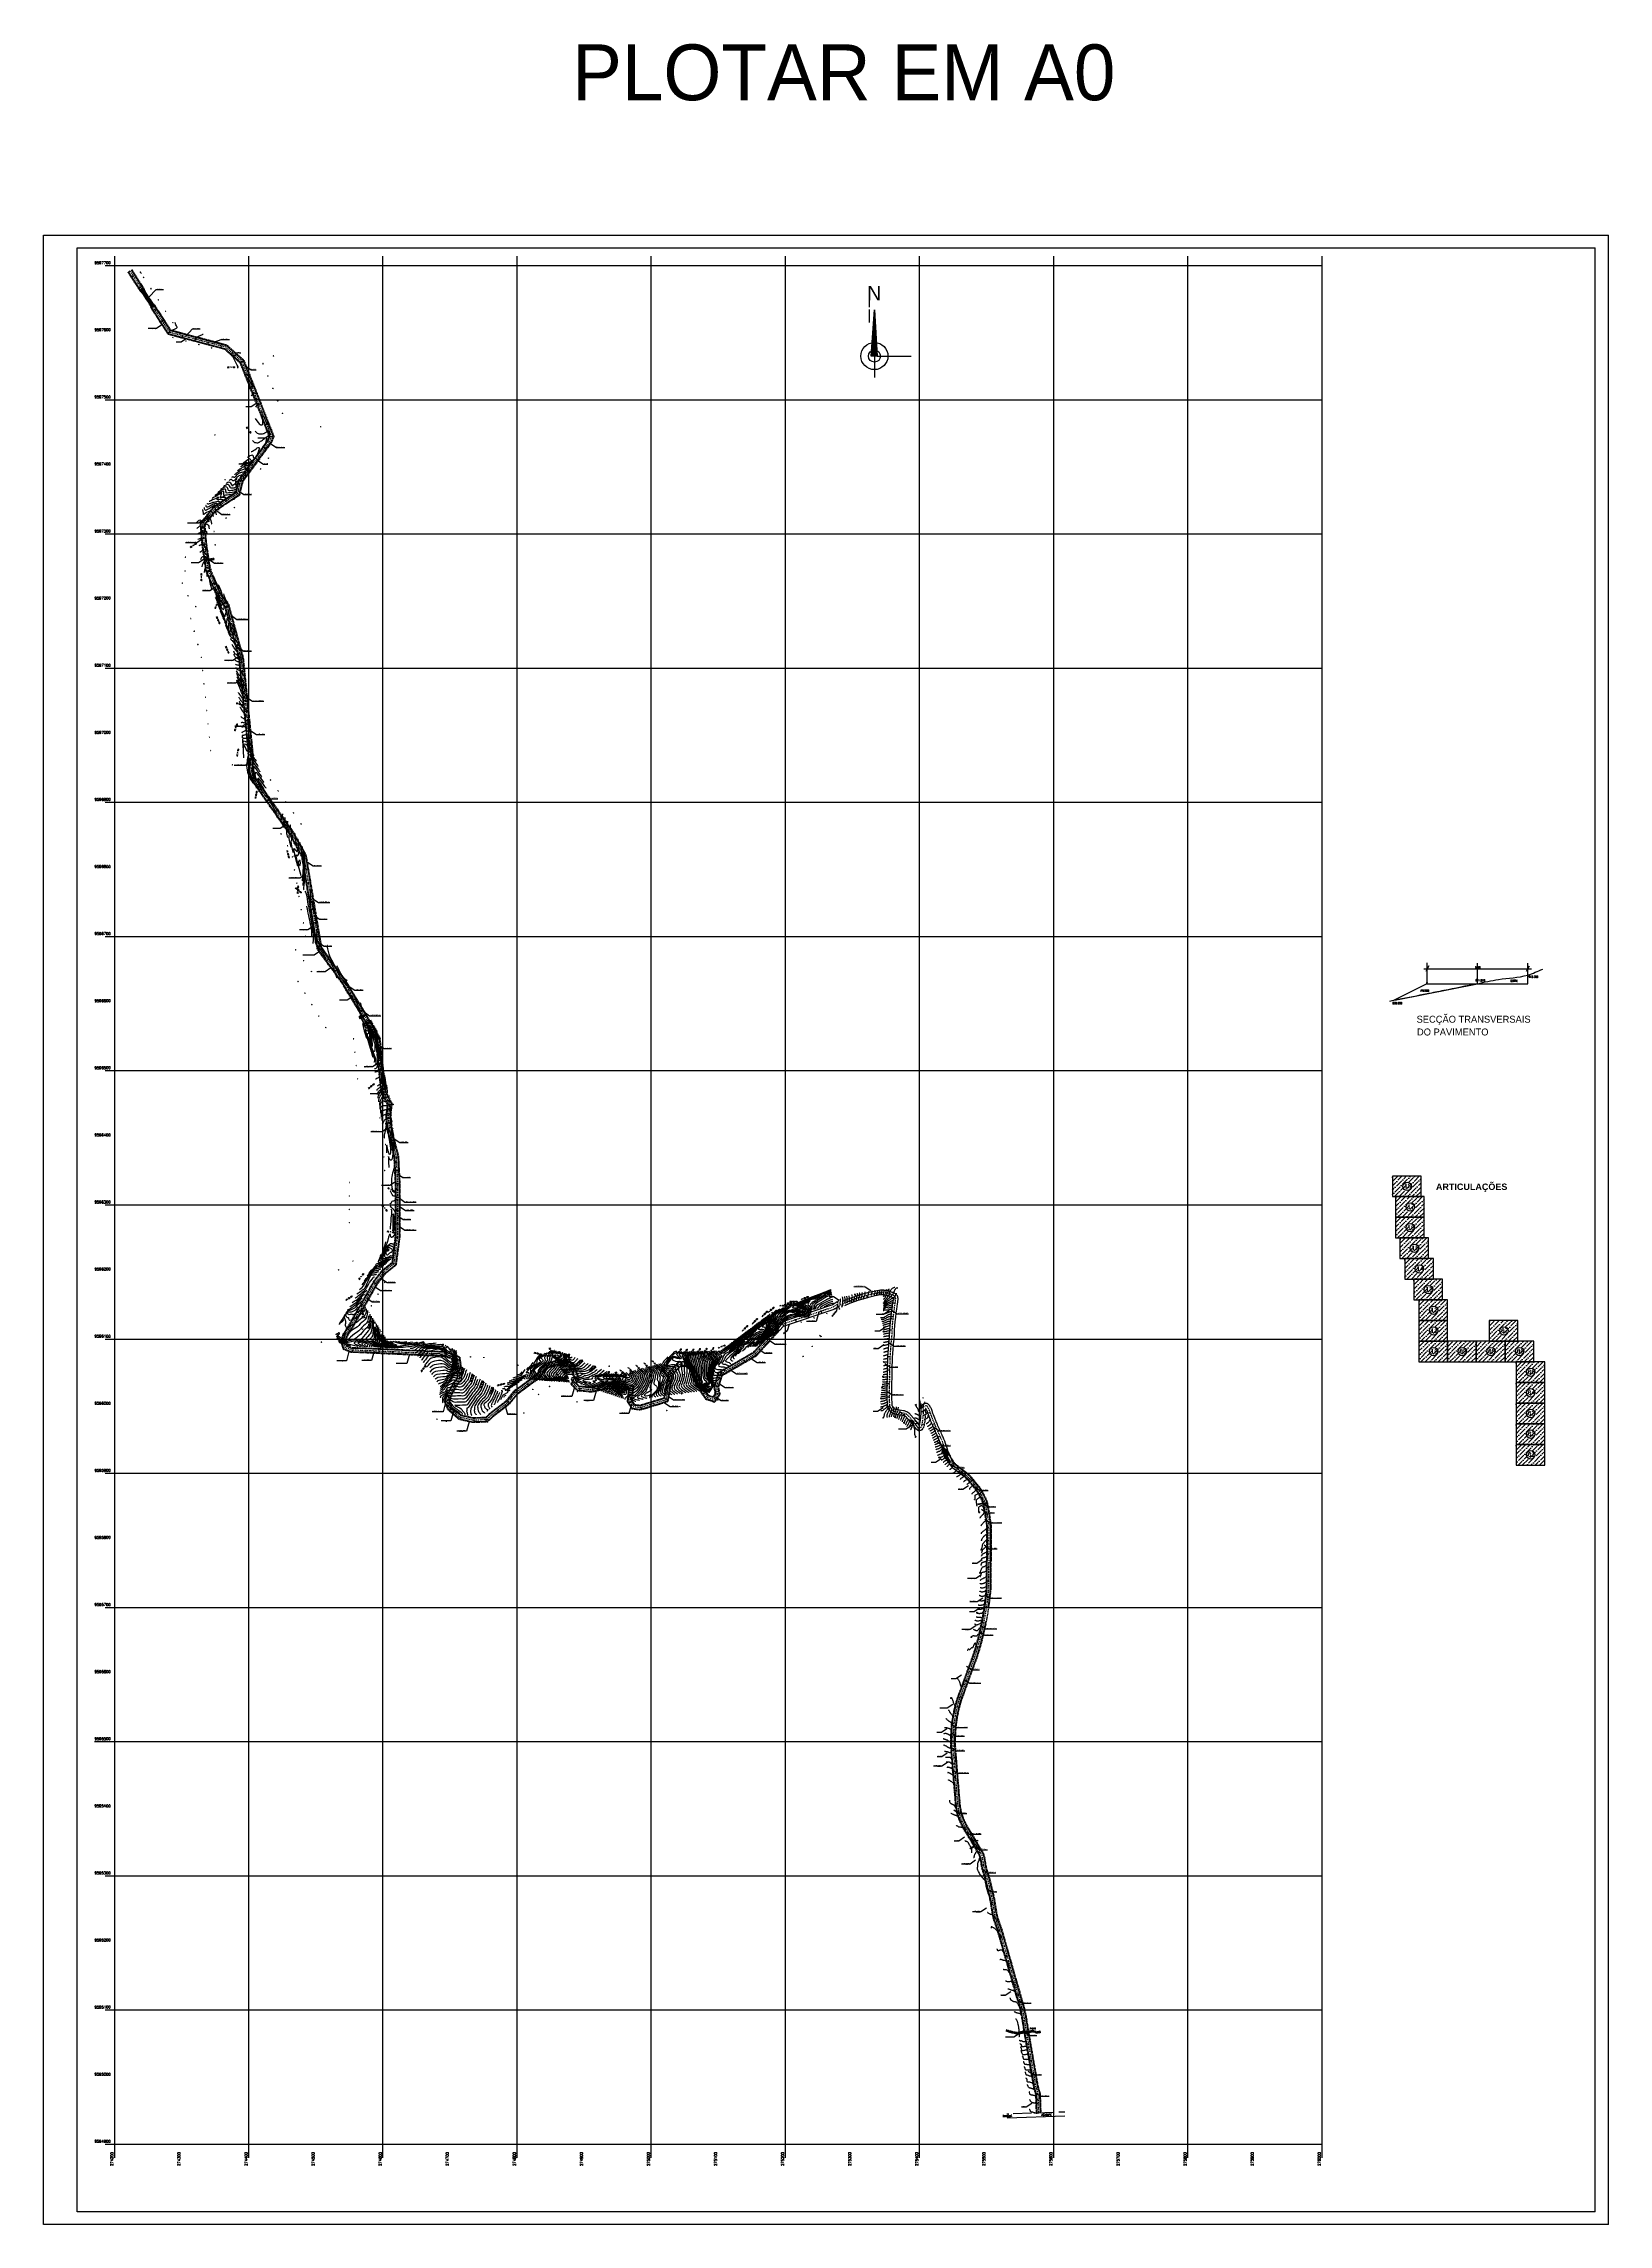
# Model space of a CAD drawing. Header units: millimetres. Extents: x 276147 to 291056, y 9594849 to 9609891.
# Drawn here: x 280613 to 282946, y 9594849 to 9598099 of the extents above; entities that cross this region are included whole.
import ezdxf
from ezdxf.enums import TextEntityAlignment as Align

# ---------------------------------------------------------------- set-up
doc = ezdxf.new("R2010")
doc.units = ezdxf.units.MM
doc.header["$LTSCALE"] = 10
for name, pattern in [('CONTINUO', [0]), ('DASHDOTX2', [50.8, 25.4, -12.7, 0, -12.7]), ('HIDDEN', [0.375, 0.25, -0.125])]:
    doc.linetypes.add(name, pattern=pattern)
for name, color, linetype in [('2000-Top_malha_coord', 2, 'Continuous'), ('CURVAS', 7, 'CONTINUO'), ('Curvas mestras', 30, 'Continuous'), ('Curvas simples', 9, 'Continuous'), ('Curvas texto', 2, 'Continuous'), ('LINHA02', 8, 'Continuous'), ('TEXTO', 3, 'Continuous'), ('TEXTO-PAPEL', 7, 'Continuous'), ('TEXTO01', 4, 'Continuous'), ('TEXTO02', 3, 'Continuous'), ('TG', 7, 'CONTINUO'), ('Top_malha_coord', 8, 'Continuous')]:
    doc.layers.add(name, color=color, linetype=linetype)
doc.styles.add('r80', font='romans.shx')
doc.styles.add('ROMAND', font='romand', dxfattribs={"height": 0.2})
doc.styles.add('ROMANS', font='romans.shx', dxfattribs={"width": 0.8, "height": 4})
doc.styles.add('SIMPLEX', font='simplex', dxfattribs={"height": 0.2})
doc.styles.add('STF2000', font='', dxfattribs={"height": 5})
doc.styles.add('T7', font='arial.ttf')
doc.styles.get('STF2000').set_extended_font_data('VAGRundschriftD')
doc.dimstyles.new('cadnorma_dim1', dxfattribs={"dimscale": 0, "dimtxt": 2, "dimasz": 1.2, "dimexe": 1, "dimexo": 2.5, "dimgap": 0.6, "dimtad": 1, "dimzin": 4, "dimdsep": 46, "dimtxsty": 'r80', "dimblk": 'ARCHTICK', "dimblk1": 'ARCHTICK', "dimblk2": 'ARCHTICK', "dimcen": -1, "dimdle": 1, "dimclrd": 1, "dimclre": 1, "dimclrt": 2, "dimaunit": 1, "dimazin": 0, "dimtfac": 1, "dimtix": 1, "dimtmove": 2, "dimatfit": 0, "dimfxl": 1, "dimarcsym": 0})

# ---------------------------------------------------------------- blocks, each defined once
blk = doc.blocks.new('_ArchTick')
at = {"color": 0, "linetype": 'ByBlock', "const_width": 0.15}
blk.add_lwpolyline([(-0.5, -0.5), (0.5, 0.5)], dxfattribs=at)
blk = doc.blocks.new('ASDF')
at = {"layer": 'Top_malha_coord', "color": 7}
for points in [[(288117.28, 9595425.1), (288124.78, 9595425.1), (288124.78, 9595430.49), (288117.28, 9595430.49)], [(288118.1, 9595419.7), (288125.6, 9595419.7), (288125.6, 9595425.1), (288118.1, 9595425.1)], [(288118.1, 9595414.3), (288125.6, 9595414.3), (288125.6, 9595419.7), (288118.1, 9595419.7)], [(288119.22, 9595408.9), (288126.72, 9595408.9), (288126.72, 9595414.3), (288119.22, 9595414.3)], [(288120.49, 9595403.5), (288127.99, 9595403.5), (288127.99, 9595408.9), (288120.49, 9595408.9)], [(288122.87, 9595398.1), (288130.37, 9595398.1), (288130.37, 9595403.5), (288122.87, 9595403.5)], [(288124.2, 9595392.7), (288131.7, 9595392.7), (288131.7, 9595398.1), (288124.2, 9595398.1)], [(288124.2, 9595387.3), (288131.7, 9595387.3), (288131.7, 9595392.7), (288124.2, 9595392.7)], [(288142.59, 9595387.3), (288150.09, 9595387.3), (288150.09, 9595392.7), (288142.59, 9595392.7)], [(288124.2, 9595381.9), (288131.7, 9595381.9), (288131.7, 9595387.3), (288124.2, 9595387.3)], [(288131.7, 9595381.9), (288139.2, 9595381.9), (288139.2, 9595387.3), (288131.7, 9595387.3)], [(288139.2, 9595381.9), (288146.7, 9595381.9), (288146.7, 9595387.3), (288139.2, 9595387.3)], [(288146.7, 9595381.9), (288154.2, 9595381.9), (288154.2, 9595387.3), (288146.7, 9595387.3)], [(288149.59, 9595376.5), (288157.09, 9595376.5), (288157.09, 9595381.9), (288149.59, 9595381.9)], [(288149.59, 9595371.11), (288157.09, 9595371.11), (288157.09, 9595376.5), (288149.59, 9595376.5)], [(288149.59, 9595365.71), (288157.09, 9595365.71), (288157.09, 9595371.11), (288149.59, 9595371.11)], [(288149.59, 9595360.31), (288157.09, 9595360.31), (288157.09, 9595365.71), (288149.59, 9595365.71)], [(288149.59, 9595354.91), (288157.09, 9595354.91), (288157.09, 9595360.31), (288149.59, 9595360.31)]]:
    blk.add_lwpolyline(points, close=True, dxfattribs=at)
for centre in [(288121.11, 9595427.79), (288121.93, 9595422.4), (288121.93, 9595417), (288123.05, 9595411.6), (288124.32, 9595406.2), (288126.7, 9595400.8), (288128.03, 9595395.4), (288128.03, 9595390), (288146.42, 9595390), (288128.03, 9595384.6), (288135.53, 9595384.6), (288143.03, 9595384.6), (288150.53, 9595384.6), (288153.42, 9595379.2), (288153.42, 9595373.81), (288153.42, 9595368.41), (288153.42, 9595363.01), (288153.42, 9595357.61)]:
    blk.add_circle(centre, 1.11, dxfattribs=at)
at = {"layer": 'Top_malha_coord', "color": 7, "char_height": 1.2169, "attachment_point": 1, "style": 'T7'}
for s, insert in [('{\\fArial|b1|i0|c0|p34;18}', (288120.34, 9595428.49)), ('{\\fArial|b1|i0|c0|p34;17}', (288121.17, 9595423.09)), ('{\\fArial|b1|i0|c0|p34;16}', (288121.17, 9595417.69)), ('{\\fArial|b1|i0|c0|p34;15}', (288122.29, 9595412.3)), ('{\\fArial|b1|i0|c0|p34;14}', (288123.56, 9595406.9)), ('{\\fArial|b1|i0|c0|p34;13}', (288125.93, 9595401.5)), ('{\\fArial|b1|i0|c0|p34;12}', (288127.26, 9595396.1)), ('{\\fArial|b1|i0|c0|p34;11}', (288127.26, 9595390.7)), ('{\\fArial|b1|i0|c0|p34;07}', (288145.66, 9595390.7)), ('{\\fArial|b1|i0|c0|p34;10}', (288127.26, 9595385.3)), ('{\\fArial|b1|i0|c0|p34;09}', (288134.76, 9595385.3)), ('{\\fArial|b1|i0|c0|p34;08}', (288142.26, 9595385.3)), ('{\\fArial|b1|i0|c0|p34;06}', (288149.76, 9595385.3)), ('{\\fArial|b1|i0|c0|p34;05}', (288152.65, 9595379.9)), ('{\\fArial|b1|i0|c0|p34;04}', (288152.65, 9595374.5)), ('{\\fArial|b1|i0|c0|p34;03}', (288152.65, 9595369.1)), ('{\\fArial|b1|i0|c0|p34;02}', (288152.65, 9595363.71)), ('{\\fArial|b1|i0|c0|p34;01}', (288152.65, 9595358.31))]:
    blk.add_mtext_dynamic_manual_height_columns(s, width=9.0598, gutter_width=12.5, heights=[0], dxfattribs=dict(at, insert=insert))

msp = doc.modelspace()

# ---------------------------------------------------------------- hatches: boundary and pattern name
at = {"layer": 'TEXTO01', "linetype": 'Continuous'}
h = msp.add_hatch(dxfattribs=at)
h.set_pattern_fill('ANSI31', scale=2.088804, style=0)
h.set_pattern_definition([(45, (229825.07188, 9613579.4701), (-0.184625973, 0.184625973), [])])
h.paths.add_polyline_path([(281856, 9597633.5), (281847, 9597633.5), (281851.7, 9597702.2)])
edge = h.paths.add_edge_path(flags=17)
edge.add_line((281851.7, 9597633.5), (281851.7, 9597702.2))
at = {"layer": 'Top_malha_coord'}
h = msp.add_hatch(dxfattribs=at)
h.set_pattern_fill('ANSI36', scale=0.2)
h.set_pattern_definition([(45, (-3689.41414, -774.324), (0.33675960454, 1.234785216647), [1.5875, -0.3175, 0, -0.3175])])
h.paths.add_polyline_path([(280760.2, 9597727.3), (280771.6, 9597709.6), (280773.5, 9597704.9), (280779.4, 9597708.7), (280775.8, 9597712.3), (280764.5, 9597730), (280762.6, 9597734.8), (280756.7, 9597731)])
h = msp.add_hatch(dxfattribs=at)
h.set_pattern_fill('ANSI36', scale=0.05)
h.set_pattern_definition([(45, (-5076.56287, 1927.80285), (0.084189901135, 0.3086963041618), [0.396875, -0.079375, 0, -0.079375])])
h.paths.add_polyline_path([(280852.8, 9597330), (280852.6, 9597330.8), (280859.5, 9597332), (280859.6, 9597331.2)])
h = msp.add_hatch(dxfattribs=at)
h.set_pattern_fill('ANSI36', scale=0.05)
h.set_pattern_definition([(45, (-5076.35958, 1926.58468), (0.084189901135, 0.3086963041618), [0.396875, -0.079375, 0, -0.079375])])
h.paths.add_polyline_path([(280853, 9597328.8), (280852.8, 9597329.6), (280859.7, 9597330.8), (280859.8, 9597330)])
h = msp.add_hatch(dxfattribs=at)
h.set_pattern_fill('ANSI36', color=8, scale=1.4256)
h.set_pattern_definition([(45, (-1360520.199, -45120171.2436), (2.40042246115, 8.80154902423), [11.31569999996, -2.26314, 0, -2.26314])])
h.paths.add_polyline_path([(282666.8, 9596411.4), (282624, 9596411.4), (282624, 9596380.6), (282666.8, 9596380.6)])
h.paths.add_polyline_path([(282652.2, 9596396, -1), (282639.5, 9596396, -1)], flags=0)
h.paths.add_polyline_path([(282639.3, 9596389.2), (282653.6, 9596389.2), (282653.6, 9596403.5), (282639.3, 9596403.5)], flags=24)
h = msp.add_hatch(dxfattribs=at)
h.set_pattern_fill('ANSI36', color=8, scale=1.4256)
h.set_pattern_definition([(45, (-1360515.4987, -45120202.0303), (2.40042246115, 8.80154902423), [11.31569999996, -2.26314, 0, -2.26314])])
h.paths.add_polyline_path([(282671.5, 9596380.6), (282628.7, 9596380.6), (282628.7, 9596349.8), (282671.5, 9596349.8)])
h.paths.add_polyline_path([(282656.9, 9596365.2, -1), (282644.2, 9596365.2, -1)], flags=0)
h.paths.add_polyline_path([(282644, 9596358.4), (282658.3, 9596358.4), (282658.3, 9596372.7), (282644, 9596372.7)], flags=24)
h = msp.add_hatch(dxfattribs=at)
h.set_pattern_fill('ANSI36', color=8, scale=1.4256)
h.set_pattern_definition([(45, (-1360515.4987, -45120232.817), (2.40042246115, 8.80154902423), [11.31569999996, -2.26314, 0, -2.26314])])
h.paths.add_polyline_path([(282671.5, 9596349.8), (282628.7, 9596349.8), (282628.7, 9596319), (282671.5, 9596319)])
h.paths.add_polyline_path([(282656.9, 9596334.4, -1), (282644.2, 9596334.4, -1)], flags=0)
h.paths.add_polyline_path([(282644, 9596327.6), (282658.3, 9596327.6), (282658.3, 9596341.9), (282644, 9596341.9)], flags=24)
h = msp.add_hatch(dxfattribs=at)
h.set_pattern_fill('ANSI36', color=8, scale=1.4256)
h.set_pattern_definition([(45, (-1360509.0994, -45120263.604), (2.40042246115, 8.80154902423), [11.31569999996, -2.26314, 0, -2.26314])])
h.paths.add_polyline_path([(282677.9, 9596319), (282635.1, 9596319), (282635.1, 9596288.2), (282677.9, 9596288.2)])
h.paths.add_polyline_path([(282663.3, 9596303.6, -1), (282650.6, 9596303.6, -1)], flags=0)
h.paths.add_polyline_path([(282650.4, 9596296.8), (282664.7, 9596296.8), (282664.7, 9596311.1), (282650.4, 9596311.1)], flags=24)
h = msp.add_hatch(dxfattribs=at)
h.set_pattern_fill('ANSI36', color=8, scale=1.4256)
h.set_pattern_definition([(45, (-1360501.8786, -45120294.3905), (2.40042246115, 8.80154902423), [11.31569999996, -2.26314, 0, -2.26314])])
h.paths.add_polyline_path([(282685.1, 9596288.2), (282642.3, 9596288.2), (282642.3, 9596257.4), (282685.1, 9596257.4)])
h.paths.add_polyline_path([(282670.5, 9596272.8, -1), (282657.8, 9596272.8, -1)], flags=0)
h.paths.add_polyline_path([(282657.7, 9596266.1), (282671.9, 9596266.1), (282671.9, 9596280.4), (282657.7, 9596280.4)], flags=24)
h = msp.add_hatch(dxfattribs=at)
h.set_pattern_fill('ANSI36', color=8, scale=1.4256)
h.set_pattern_definition([(45, (-1360488.3194, -45120325.1773), (2.40042246115, 8.80154902423), [11.31569999996, -2.26314, 0, -2.26314])])
h.paths.add_polyline_path([(282698.6, 9596257.4), (282655.9, 9596257.4), (282655.9, 9596226.7), (282698.6, 9596226.7)])
h.paths.add_polyline_path([(282684, 9596242.1, -1), (282671.4, 9596242.1, -1)], flags=0)
h.paths.add_polyline_path([(282671.2, 9596235.3), (282685.5, 9596235.3), (282685.5, 9596249.6), (282671.2, 9596249.6)], flags=24)
h = msp.add_hatch(dxfattribs=at)
h.set_pattern_fill('ANSI36', color=8, scale=1.4256)
h.set_pattern_definition([(45, (-1360480.744, -45120355.964), (2.40042246115, 8.80154902423), [11.31569999996, -2.26314, 0, -2.26314])])
h.paths.add_polyline_path([(282706.2, 9596226.7), (282663.5, 9596226.7), (282663.5, 9596195.9), (282706.2, 9596195.9)])
h.paths.add_polyline_path([(282691.6, 9596211.3, -1), (282679, 9596211.3, -1)], flags=0)
h.paths.add_polyline_path([(282678.8, 9596204.5), (282693.1, 9596204.5), (282693.1, 9596218.8), (282678.8, 9596218.8)], flags=24)
h = msp.add_hatch(dxfattribs=at)
h.set_pattern_fill('ANSI36', color=8, scale=1.4256)
h.set_pattern_definition([(45, (-1360480.744, -45120386.7508), (2.40042246115, 8.80154902423), [11.31569999996, -2.26314, 0, -2.26314])])
h.paths.add_polyline_path([(282706.2, 9596195.9), (282663.5, 9596195.9), (282663.5, 9596165.1), (282706.2, 9596165.1)])
h.paths.add_polyline_path([(282691.6, 9596180.5, -1), (282679, 9596180.5, -1)], flags=0)
h.paths.add_polyline_path([(282678.8, 9596173.7), (282693.1, 9596173.7), (282693.1, 9596188), (282678.8, 9596188)], flags=24)
h = msp.add_hatch(dxfattribs=at)
h.set_pattern_fill('ANSI36', color=8, scale=1.4256)
h.set_pattern_definition([(45, (-1360375.861, -45120386.7508), (2.40042246115, 8.80154902423), [11.31569999996, -2.26314, 0, -2.26314])])
h.paths.add_polyline_path([(282811.1, 9596195.9), (282768.3, 9596195.9), (282768.3, 9596165.1), (282811.1, 9596165.1)])
h.paths.add_polyline_path([(282796.5, 9596180.5, -1), (282783.9, 9596180.5, -1)], flags=0)
h.paths.add_polyline_path([(282783.7, 9596173.7), (282797.9, 9596173.7), (282797.9, 9596188), (282783.7, 9596188)], flags=24)
h = msp.add_hatch(dxfattribs=at)
h.set_pattern_fill('ANSI36', color=8, scale=1.4256)
h.set_pattern_definition([(45, (-1360480.744, -45120417.5375), (2.40042246115, 8.80154902423), [11.31569999996, -2.26314, 0, -2.26314])])
h.paths.add_polyline_path([(282706.2, 9596165.1), (282663.5, 9596165.1), (282663.5, 9596134.3), (282706.2, 9596134.3)])
h.paths.add_polyline_path([(282691.6, 9596149.7, -1), (282679, 9596149.7, -1)], flags=0)
h.paths.add_polyline_path([(282678.8, 9596142.9), (282693.1, 9596142.9), (282693.1, 9596157.2), (282678.8, 9596157.2)], flags=24)
h = msp.add_hatch(dxfattribs=at)
h.set_pattern_fill('ANSI36', color=8, scale=1.4256)
h.set_pattern_definition([(45, (-1360437.976, -45120417.5375), (2.40042246115, 8.80154902423), [11.31569999996, -2.26314, 0, -2.26314])])
h.paths.add_polyline_path([(282749, 9596165.1), (282706.2, 9596165.1), (282706.2, 9596134.3), (282749, 9596134.3)])
h.paths.add_polyline_path([(282734.4, 9596149.7, -1), (282721.7, 9596149.7, -1)], flags=0)
h.paths.add_polyline_path([(282721.6, 9596142.9), (282735.8, 9596142.9), (282735.8, 9596157.2), (282721.6, 9596157.2)], flags=24)
h = msp.add_hatch(dxfattribs=at)
h.set_pattern_fill('ANSI36', color=8, scale=1.4256)
h.set_pattern_definition([(45, (-1360395.208, -45120417.5375), (2.40042246115, 8.80154902423), [11.31569999996, -2.26314, 0, -2.26314])])
h.paths.add_polyline_path([(282791.8, 9596165.1), (282749, 9596165.1), (282749, 9596134.3), (282791.8, 9596134.3)])
h.paths.add_polyline_path([(282777.2, 9596149.7, -1), (282764.5, 9596149.7, -1)], flags=0)
h.paths.add_polyline_path([(282764.3, 9596142.9), (282778.6, 9596142.9), (282778.6, 9596157.2), (282764.3, 9596157.2)], flags=24)
h = msp.add_hatch(dxfattribs=at)
h.set_pattern_fill('ANSI36', color=8, scale=1.4256)
h.set_pattern_definition([(45, (-1360352.44, -45120417.5375), (2.40042246115, 8.80154902423), [11.31569999996, -2.26314, 0, -2.26314])])
h.paths.add_polyline_path([(282834.5, 9596165.1), (282791.8, 9596165.1), (282791.8, 9596134.3), (282834.5, 9596134.3)])
h.paths.add_polyline_path([(282819.9, 9596149.7, -1), (282807.3, 9596149.7, -1)], flags=0)
h.paths.add_polyline_path([(282807.1, 9596142.9), (282821.4, 9596142.9), (282821.4, 9596157.2), (282807.1, 9596157.2)], flags=24)
h = msp.add_hatch(dxfattribs=at)
h.set_pattern_fill('ANSI36', color=8, scale=1.4256)
h.set_pattern_definition([(45, (-1360335.9637, -45120448.3242), (2.40042246115, 8.80154902423), [11.31569999996, -2.26314, 0, -2.26314])])
h.paths.add_polyline_path([(282851, 9596134.3), (282808.2, 9596134.3), (282808.2, 9596103.5), (282851, 9596103.5)])
h.paths.add_polyline_path([(282836.4, 9596118.9, -1), (282823.7, 9596118.9, -1)], flags=0)
h.paths.add_polyline_path([(282823.6, 9596112.1), (282837.8, 9596112.1), (282837.8, 9596126.4), (282823.6, 9596126.4)], flags=24)
h = msp.add_hatch(dxfattribs=at)
h.set_pattern_fill('ANSI36', color=8, scale=1.4256)
h.set_pattern_definition([(45, (-1360335.9637, -45120479.111), (2.40042246115, 8.80154902423), [11.31569999996, -2.26314, 0, -2.26314])])
h.paths.add_polyline_path([(282851, 9596103.5), (282808.2, 9596103.5), (282808.2, 9596072.7), (282851, 9596072.7)])
h.paths.add_polyline_path([(282836.4, 9596088.1, -1), (282823.7, 9596088.1, -1)], flags=0)
h.paths.add_polyline_path([(282823.6, 9596081.3), (282837.8, 9596081.3), (282837.8, 9596095.6), (282823.6, 9596095.6)], flags=24)
h = msp.add_hatch(dxfattribs=at)
h.set_pattern_fill('ANSI36', color=8, scale=1.4256)
h.set_pattern_definition([(45, (-1360335.9637, -45120509.8977), (2.40042246115, 8.80154902423), [11.31569999996, -2.26314, 0, -2.26314])])
h.paths.add_polyline_path([(282851, 9596072.7), (282808.2, 9596072.7), (282808.2, 9596041.9), (282851, 9596041.9)])
h.paths.add_polyline_path([(282836.4, 9596057.3, -1), (282823.7, 9596057.3, -1)], flags=0)
h.paths.add_polyline_path([(282823.6, 9596050.6), (282837.8, 9596050.6), (282837.8, 9596064.9), (282823.6, 9596064.9)], flags=24)
h = msp.add_hatch(dxfattribs=at)
h.set_pattern_fill('ANSI36', color=8, scale=1.4256)
h.set_pattern_definition([(45, (-1360335.9637, -45120540.6844), (2.40042246115, 8.80154902423), [11.31569999996, -2.26314, 0, -2.26314])])
h.paths.add_polyline_path([(282851, 9596041.9), (282808.2, 9596041.9), (282808.2, 9596011.2), (282851, 9596011.2)])
h.paths.add_polyline_path([(282836.4, 9596026.5, -1), (282823.7, 9596026.5, -1)], flags=0)
h.paths.add_polyline_path([(282823.6, 9596019.8), (282837.8, 9596019.8), (282837.8, 9596034.1), (282823.6, 9596034.1)], flags=24)
h = msp.add_hatch(dxfattribs=at)
h.set_pattern_fill('ANSI36', color=8, scale=1.4256)
h.set_pattern_definition([(45, (-1360335.9637, -45120571.471), (2.40042246115, 8.80154902423), [11.31569999996, -2.26314, 0, -2.26314])])
h.paths.add_polyline_path([(282851, 9596011.2), (282808.2, 9596011.2), (282808.2, 9595980.4), (282851, 9595980.4)])
h.paths.add_polyline_path([(282836.4, 9595995.8, -1), (282823.7, 9595995.8, -1)], flags=0)
h.paths.add_polyline_path([(282823.6, 9595989), (282837.8, 9595989), (282837.8, 9596003.3), (282823.6, 9596003.3)], flags=24)
h = msp.add_hatch(dxfattribs=at)
h.set_pattern_fill('ANSI36', scale=0.05)
h.set_pattern_definition([(45, (-3923.04689, 519.59815), (0.084189901135, 0.3086963041618), [0.396875, -0.079375, 0, -0.079375])])
h.paths.add_polyline_path([(282006.3, 9595921.8), (282006.1, 9595922.6), (282013, 9595923.8), (282013.1, 9595923)])
h = msp.add_hatch(dxfattribs=at)
h.set_pattern_fill('ANSI36', scale=0.05)
h.set_pattern_definition([(45, (-3861.61754, -339.59173), (0.084189901135, 0.3086963041618), [0.396875, -0.079375, 0, -0.079375])])
h.paths.add_polyline_path([(281994.9, 9595408.7), (281994.5, 9595409.4), (282000.5, 9595413), (282000.9, 9595412.3)])
h = msp.add_hatch(dxfattribs=at)
h.set_pattern_fill('ANSI36', scale=0.05)
h.set_pattern_definition([(45, (-3861.63436, -267.8258), (0.084189901135, 0.3086963041618), [0.396875, -0.079375, 0, -0.079375])])
h.paths.add_polyline_path([(282067.7, 9595134.4), (282067.5, 9595135.2), (282074.4, 9595136.4), (282074.6, 9595135.6)])
h = msp.add_hatch(dxfattribs=at)
h.set_pattern_fill('ANSI36', scale=0.05)
h.set_pattern_definition([(45, (-3861.44706, -268.90969), (0.084189901135, 0.3086963041618), [0.396875, -0.079375, 0, -0.079375])])
h.paths.add_polyline_path([(282067.9, 9595133.3), (282067.7, 9595134.1), (282074.6, 9595135.3), (282074.7, 9595134.5)])

# ---------------------------------------------------------------- linework, layer by layer
at = {"color": 5}
for p, q in [((280663.2, 9594867.3), (280663.2, 9597794.5)), ((280663.2, 9597794.5), (282926.1, 9597794.5)), ((282926.1, 9594867.3), (282926.1, 9597794.5)), ((282926.1, 9594867.3), (280663.2, 9594867.3))]:
    msp.add_line(p, q, dxfattribs=at)
at = {"color": 8, "linetype": 'HIDDEN', "ltscale": 0.5, "elevation": 160.2, "flags": 128}
for points in [[(280754.5, 9597734.3), (280739, 9597758.5)], [(280760.4, 9597738.1), (280744.9, 9597762.2)], [(280757, 9597730.6), (280754.5, 9597734.3)], [(280762.7, 9597734.5), (280760.4, 9597738.1)], [(281705.3, 9596186.1), (281671, 9596148.4), (281618.4, 9596118), (281612.2, 9596096.6), (281614, 9596087.2), (281610.8, 9596082.2), (281604.9, 9596084.2), (281599.9, 9596090.9), (281593.4, 9596109.6), (281582, 9596127.3), (281572.6, 9596134.3), (281560, 9596134.7), (281544.3, 9596118.6), (281540.7, 9596097.8), (281537.5, 9596080.2), (281520.4, 9596075), (281502, 9596069.4), (281494.5, 9596070.4), (281490.7, 9596076.4), (281493.3, 9596098.1), (281480.1, 9596101.4), (281449.3, 9596100.5), (281430, 9596096.1), (281412, 9596097.9), (281407.6, 9596102.5), (281411.4, 9596110.7), (281403.1, 9596132.5), (281380.8, 9596137.4), (281359.9, 9596130.9), (281347.1, 9596114.8), (281314.7, 9596091.3), (281302, 9596075.8), (281286.5, 9596063.8), (281278.4, 9596057.6), (281272, 9596051.5), (281253.8, 9596050.7), (281235.6, 9596054.9), (281221.8, 9596066.9), (281218.8, 9596074.4), (281220.5, 9596082.6), (281229.7, 9596099.3), (281236.8, 9596107.6), (281237, 9596119.1), (281235.6, 9596129.3), (281234.1, 9596141.3), (281212.8, 9596149.1), (281092.4, 9596154.6), (281073, 9596155.4), (281065.8, 9596158.1), (281063.8, 9596165), (281066.4, 9596173.1), (281071.7, 9596181.2), (281081.6, 9596198.7), (281101.3, 9596233.5), (281111, 9596250.6), (281122.9, 9596265.9), (281139.2, 9596279.1), (281144.5, 9596320.3), (281144.7, 9596400.5), (281142.7, 9596440.9), (281132.7, 9596479.7), (281130.7, 9596499), (281132.9, 9596519.6), (281123.3, 9596537.5), (281115, 9596617.1), (281104.5, 9596635), (281094.2, 9596652.1), (281063, 9596703.5), (281028.1, 9596751.4), (281004.9, 9596889.2), (280985.2, 9596924.9), (280973.7, 9596941.4), (280950.7, 9596974.2), (280928.3, 9597006.2), (280925.6, 9597025), (280925.3, 9597044.9), (280917.2, 9597124.6), (280911.2, 9597184.5), (280889.7, 9597262.5), (280877.7, 9597278.9), (280862.1, 9597314.7), (280856.4, 9597353.5), (280854.6, 9597373.4), (280854.1, 9597382), (280871.5, 9597404.1), (280905.7, 9597426.4), (280910.5, 9597446.5), (280951.9, 9597502.5), (280957.1, 9597513.2), (280912.3, 9597626.9), (280886.4, 9597649.8), (280803.1, 9597671.8), (280795.5, 9597683.6), (280779.4, 9597708.7)], [(281710.5, 9596181.4), (281675.5, 9596142.9), (281624.3, 9596113.3), (281619.3, 9596096.3), (281621.4, 9596085.7), (281613.7, 9596073.9), (281600.6, 9596078.2), (281593.7, 9596087.5), (281587, 9596106.5), (281576.8, 9596122.5), (281570.2, 9596127.4), (281562.9, 9596127.6), (281550.8, 9596115.2), (281547.6, 9596096.6), (281543.6, 9596074.8), (281522.5, 9596068.3), (281502.6, 9596062.3), (281490.3, 9596063.9), (281483.5, 9596074.8), (281485.6, 9596092.8), (281479.3, 9596094.4), (281450.2, 9596093.6), (281430.5, 9596089), (281408.7, 9596091.2), (281399.2, 9596101), (281403.8, 9596110.9), (281397.9, 9596126.4), (281381.1, 9596130.1), (281364.1, 9596124.8), (281351.9, 9596109.7), (281319.6, 9596086.1), (281306.9, 9596070.7), (281290.7, 9596058.3), (281282.9, 9596052.3), (281274.9, 9596044.6), (281253.1, 9596043.7), (281232.3, 9596048.4), (281216, 9596062.7), (281211.5, 9596073.7), (281213.9, 9596085.1), (281224, 9596103.3), (281229.9, 9596110.2), (281230, 9596118.7), (281228.7, 9596128.4), (281227.7, 9596136.2), (281211.4, 9596142.2), (281092.1, 9596147.6), (281071.6, 9596148.5), (281060.1, 9596152.8), (281056.5, 9596165.1), (281060, 9596176.1), (281065.7, 9596184.8), (281075.5, 9596202.1), (281095.2, 9596236.9), (281105.1, 9596254.5), (281117.9, 9596270.8), (281132.7, 9596282.7), (281137.5, 9596320.8), (281137.7, 9596400.4), (281135.7, 9596439.9), (281125.8, 9596478.5), (281123.7, 9596499), (281125.7, 9596518.2), (281116.4, 9596535.4), (281108.2, 9596614.8), (281098.5, 9596631.4), (281088.2, 9596648.5), (281057.2, 9596699.6), (281021.4, 9596748.6), (280998.2, 9596886.8), (280979.3, 9596921.2), (280967.9, 9596937.4), (280945, 9596970.1), (280921.6, 9597003.6), (280918.6, 9597024.4), (280918.3, 9597044.5), (280910.3, 9597123.9), (280904.3, 9597183.2), (280883.3, 9597259.4), (280871.6, 9597275.3), (280855.3, 9597312.7), (280849.4, 9597352.7), (280847.7, 9597372.9), (280847, 9597384.3), (280866.7, 9597409.3), (280899.5, 9597430.8), (280904.1, 9597449.5), (280945.9, 9597506.2), (280949.5, 9597513.5), (280906.4, 9597622.8), (280883, 9597643.5), (280798.7, 9597665.7), (280789.6, 9597679.8), (280773.5, 9597704.9)]]:
    msp.add_lwpolyline(points, dxfattribs=at)
at = {"linetype": 'Continuous', "elevation": 160.2, "flags": 128}
msp.add_lwpolyline([(281797.7, 9596221.2), (281797.7, 9596221.2)], dxfattribs=at)
at = {"color": 8, "linetype": 'HIDDEN', "ltscale": 0.5, "extrusion": (-0.071009, -0.002425, 0.997473), "elevation": -43121.6, "flags": 128}
for points in [[(-9580851.7, 607756.5), (-9580851.6, 607756.3), (-9580851, 607756.3), (-9580847.9, 607756.2), (-9580844.7, 607755.9), (-9580842.6, 607755.7), (-9580839.8, 607755.4), (-9580836.5, 607755), (-9580833.1, 607754.5), (-9580830.8, 607754.1), (-9580828.2, 607753.6), (-9580827, 607753.3, -0.073583), (-9580823.5, 607752.1, -0.024899), (-9580822.5, 607751.5, -0.024899)], [(-9580321, 607785), (-9580332, 607784.5), (-9580340.4, 607784.1), (-9580344.4, 607784), (-9580346.7, 607784), (-9580351.3, 607784), (-9580356.4, 607784.2), (-9580360.3, 607784.3, -0.013041), (-9580367.1, 607784.9, 0.00028), (-9580370.8, 607785.2, -0.008055), (-9580373.5, 607785.6, 0.002551), (-9580375.3, 607785.8, -0.01027), (-9580379.8, 607786.5, -0.006732), (-9580389.1, 607788.1, -0.013324), (-9580396, 607789.7, 0.000824), (-9580399.1, 607790.4, -0.010001), (-9580403.3, 607791.6, -0.002213), (-9580408.8, 607793.2, -0.01184), (-9580414.3, 607795, -0.023652), (-9580417.6, 607796.3), (-9580420.2, 607797.3), (-9580422, 607798.1), (-9580424, 607798.9), (-9580426.1, 607799.7), (-9580427.3, 607800.2), (-9580436.2, 607803.8), (-9580454.8, 607811.3), (-9580473.3, 607818.8), (-9580479.9, 607821.5), (-9580486.3, 607823.7), (-9580492.3, 607825.7), (-9580498.4, 607827.6), (-9580505.5, 607829.8), (-9580511.6, 607831.5), (-9580522.9, 607834.5), (-9580523.4, 607834.6), (-9580525.3, 607835.1), (-9580529.2, 607836), (-9580531.2, 607836.5), (-9580537.1, 607837.8), (-9580544.3, 607839.3), (-9580550.9, 607840.5), (-9580556.6, 607841.6), (-9580562.6, 607842.6), (-9580567.8, 607843.4), (-9580570.8, 607843.8), (-9580573.8, 607844.2), (-9580577.2, 607844.7), (-9580579.8, 607845), (-9580584.2, 607845.2), (-9580587.7, 607845.3), (-9580591, 607845.5), (-9580600.1, 607845.9), (-9580611, 607846.3), (-9580616.9, 607846.6), (-9580626.4, 607847), (-9580631, 607847.2), (-9580637.6, 607847.5), (-9580644.6, 607847.8), (-9580651, 607848), (-9580658.2, 607848.3), (-9580666.2, 607848.7), (-9580671, 607848.9), (-9580673.2, 607849), (-9580680.6, 607848), (-9580691.4, 607846.7), (-9580695.7, 607846.1), (-9580701.9, 607845.1), (-9580707, 607844.3), (-9580708.3, 607844.1), (-9580709.7, 607843.7), (-9580710.9, 607843.3), (-9580711.9, 607843), (-9580712.6, 607842.7), (-9580713.4, 607842.4), (-9580717.4, 607840.5), (-9580721.2, 607838.8), (-9580724.1, 607837.4), (-9580726.6, 607836.2), (-9580728.5, 607835.1), (-9580730.5, 607833.8), (-9580731.5, 607833.1), (-9580732.5, 607832.3), (-9580737.4, 607828.6), (-9580741.6, 607825.4), (-9580745.8, 607822.2), (-9580746.7, 607821.5), (-9580748.5, 607820), (-9580749.9, 607818.7), (-9580751.6, 607816.9), (-9580752.8, 607815.6), (-9580753.5, 607814.7), (-9580755.6, 607812.1), (-9580758.3, 607808.8), (-9580760.5, 607806.2), (-9580765.6, 607799.9, -0.026594), (-9580766.7, 607798.7, -0.021485), (-9580767.7, 607797.8, -0.03238), (-9580769.3, 607796.6), (-9580771.1, 607795.4), (-9580772.7, 607794.4), (-9580774.2, 607793.5), (-9580776.1, 607792.2, -0.00157), (-9580776.3, 607792.1)], [(-9579795.9, 607886), (-9579823.3, 607886), (-9579825.3, 607885.7), (-9579827.2, 607885.2), (-9579830.8, 607884.3, -0.022211), (-9579835, 607883.3, -0.011552), (-9579837.2, 607883), (-9579841.5, 607882.4), (-9579854.9, 607880.5), (-9579874.7, 607877.8), (-9579894.5, 607875), (-9579914.4, 607872.3), (-9579917.9, 607871.8), (-9579934.2, 607869.8), (-9579935.7, 607869.6), (-9579940.1, 607869), (-9579945.9, 607868), (-9579950.1, 607867.2), (-9579953.6, 607866.5), (-9579955.7, 607866), (-9579956, 607865.9), (-9579972.9, 607861.6), (-9579992.3, 607856.7), (-9580011.7, 607851.8), (-9580031.1, 607847), (-9580050.5, 607842.1), (-9580070.5, 607837), (-9580084.6, 607832.7), (-9580087.2, 607831.9), (-9580088.1, 607831.7), (-9580089.1, 607831.5), (-9580091.3, 607831), (-9580093, 607830.7), (-9580094.8, 607830.4), (-9580095.7, 607830.3), (-9580111.9, 607828.3), (-9580112.9, 607828.1), (-9580115.7, 607827.7), (-9580118.4, 607827.3), (-9580121.9, 607826.7), (-9580124.8, 607826.2), (-9580128.7, 607825.4), (-9580145.5, 607822), (-9580148.1, 607821.3), (-9580158.5, 607818.4), (-9580159.3, 607818.2), (-9580161.9, 607817.5), (-9580164, 607817.1), (-9580167.2, 607816.5), (-9580177.2, 607815.3), (-9580178.5, 607815.1), (-9580180.1, 607814.7), (-9580181.7, 607814.3), (-9580182.9, 607813.9), (-9580184, 607813.4), (-9580186, 607812.3), (-9580203.5, 607802.7), (-9580221, 607793), (-9580225.5, 607790.6, -0.045877), (-9580239.9, 607784.6, -0.03452), (-9580251.4, 607781.9, -0.026953), (-9580260.5, 607780.9), (-9580267.9, 607780.6), (-9580276.3, 607780.2), (-9580280.4, 607780), (-9580288.3, 607779.6), (-9580295.4, 607779.3), (-9580300.4, 607779), (-9580320.3, 607778.1), (-9580331.7, 607777.5), (-9580340.1, 607777.1), (-9580344.2, 607777), (-9580346.7, 607777), (-9580351.4, 607777), (-9580356.7, 607777.2), (-9580360.7, 607777.4, -0.013041), (-9580367.8, 607777.9, 0.00028), (-9580371.5, 607778.3, -0.008055), (-9580374.4, 607778.6, 0.002551), (-9580376.1, 607778.9, -0.01027), (-9580380.9, 607779.5, -0.006732), (-9580390.4, 607781.3, -0.013324), (-9580397.7, 607782.9, 0.000824), (-9580400.8, 607783.6, -0.010001), (-9580405.2, 607784.8, -0.002213), (-9580410.8, 607786.5, -0.01184), (-9580416.7, 607788.4, -0.02265), (-9580420.4, 607789.9), (-9580422.8, 607790.8), (-9580424.6, 607791.6), (-9580426.7, 607792.4), (-9580428.7, 607793.3), (-9580429.9, 607793.7), (-9580438.8, 607797.3), (-9580457.4, 607804.8), (-9580475.9, 607812.3), (-9580482.4, 607814.9), (-9580488.6, 607817.1), (-9580494.5, 607819.1), (-9580500.4, 607820.9), (-9580507.4, 607823.1), (-9580513.5, 607824.8), (-9580524.6, 607827.7), (-9580525, 607827.8), (-9580526.9, 607828.3), (-9580530.8, 607829.2), (-9580531.7, 607829.4)], [(-9580250, 607789.2, -0.007926), (-9580252.5, 607788.8, -0.026883), (-9580260.8, 607787.9), (-9580268.2, 607787.6), (-9580276.7, 607787.1), (-9580280.7, 607787), (-9580288.6, 607786.6), (-9580295.7, 607786.2), (-9580300.7, 607786), (-9580320.7, 607785.1), (-9580340.4, 607784.1)], [(-9580213.9, 607804.9), (-9580224.4, 607799.1), (-9580228.8, 607796.7, -0.045642), (-9580242, 607791.3, -0.025901), (-9580249.8, 607789.3, -0.025901)], [(-9579795.9, 607893), (-9579823.8, 607893), (-9579826.6, 607892.6), (-9579828.9, 607892), (-9579832.6, 607891, -0.022211), (-9579836.2, 607890.2, -0.011552), (-9579838.1, 607889.9), (-9579842.5, 607889.3), (-9579855.9, 607887.5), (-9579875.7, 607884.7), (-9579895.5, 607882), (-9579915.3, 607879.2), (-9579918.8, 607878.8), (-9579935.1, 607876.7), (-9579936.6, 607876.6), (-9579941.1, 607875.9), (-9579947.1, 607874.9), (-9579951.5, 607874.1), (-9579955.1, 607873.3), (-9579957.2, 607872.8), (-9579957.5, 607872.8), (-9579974.6, 607868.4), (-9579994, 607863.5), (-9580013.4, 607858.6), (-9580032.8, 607853.7), (-9580052.2, 607848.9), (-9580072.4, 607843.8), (-9580086.6, 607839.4), (-9580089, 607838.7), (-9580089.7, 607838.5), (-9580090.7, 607838.3), (-9580092.7, 607837.9), (-9580094.1, 607837.6), (-9580095.7, 607837.3), (-9580096.6, 607837.2), (-9580112.8, 607835.2), (-9580113.9, 607835.1), (-9580116.7, 607834.7), (-9580119.5, 607834.2), (-9580123.1, 607833.6), (-9580126.2, 607833), (-9580130.1, 607832.2), (-9580147.1, 607828.8), (-9580149.9, 607828), (-9580160.3, 607825.2), (-9580161.1, 607825), (-9580163.5, 607824.4), (-9580165.3, 607824), (-9580168.3, 607823.4), (-9580178.1, 607822.2), (-9580179.7, 607822), (-9580181.8, 607821.5), (-9580183.8, 607821), (-9580185.4, 607820.4), (-9580187.1, 607819.8), (-9580189.4, 607818.5), (-9580206.9, 607808.8), (-9580213.8, 607805)]]:
    msp.add_lwpolyline(points, format="xyb", dxfattribs=at)
msp.add_lwpolyline([(-9580531.7, 607829.4), (-9580532.7, 607829.7), (-9580538.6, 607831), (-9580545.6, 607832.5), (-9580552.2, 607833.7), (-9580557.8, 607834.7), (-9580563.7, 607835.7), (-9580568.8, 607836.5), (-9580571.7, 607836.9), (-9580574.7, 607837.3), (-9580578.1, 607837.7), (-9580580.4, 607838), (-9580584.5, 607838.2), (-9580588, 607838.4), (-9580591.3, 607838.5), (-9580600.4, 607838.9), (-9580611.3, 607839.3), (-9580617.2, 607839.6), (-9580626.7, 607840), (-9580631.3, 607840.2), (-9580637.9, 607840.5), (-9580644.9, 607840.8), (-9580651.3, 607841), (-9580658.5, 607841.4), (-9580666.5, 607841.7), (-9580671.2, 607841.9), (-9580672.8, 607842), (-9580679.8, 607841.1), (-9580690.5, 607839.7), (-9580694.7, 607839.2), (-9580700.8, 607838.2), (-9580705.9, 607837.4), (-9580706.9, 607837.2), (-9580707.8, 607837), (-9580708.7, 607836.7), (-9580709.4, 607836.5), (-9580709.9, 607836.3), (-9580710.5, 607836), (-9580714.5, 607834.2), (-9580718.3, 607832.4), (-9580721.1, 607831.1), (-9580723.3, 607830), (-9580724.8, 607829.1), (-9580726.6, 607828), (-9580727.4, 607827.4), (-9580728.3, 607826.7), (-9580733.2, 607823), (-9580737.4, 607819.8), (-9580741.5, 607816.7), (-9580742.3, 607816.1), (-9580743.9, 607814.7), (-9580745, 607813.7), (-9580746.5, 607812.1), (-9580747.5, 607811.1), (-9580748.1, 607810.3), (-9580750.2, 607807.7), (-9580752.9, 607804.4), (-9580755.1, 607801.7), (-9580755.6, 607801)], dxfattribs=at)
at = {"color": 8, "linetype": 'HIDDEN', "ltscale": 0.5}
for points, knots in [([(282099.6, 9595134.9, 177), (282099.3, 9595134.8, 177), (282099, 9595134.7, 177), (282098, 9595134.3, 177), (282097.4, 9595134.1, 177), (282096.2, 9595133.8, 177), (282095.7, 9595133.8, 177), (282094.7, 9595133.7, 177), (282094.2, 9595133.7, 177), (282093.5, 9595133.7, 177), (282093.3, 9595133.8, 177), (282092.3, 9595134, 177), (282091.7, 9595134.2, 177), (282090.6, 9595134.7, 177), (282090, 9595134.9, 177), (282089.3, 9595135.3, 177), (282089, 9595135.3, 177), (282088.5, 9595135.5, 177), (282088.2, 9595135.5, 177), (282087.6, 9595135.6, 177), (282087.3, 9595135.6, 177), (282086.3, 9595135.5, 177), (282085.5, 9595135.3, 177), (282083.8, 9595134.9, 177), (282082.9, 9595134.7, 177), (282081.7, 9595134.6, 177), (282081.4, 9595134.6, 177), (282080.8, 9595134.6, 177), (282080.5, 9595134.6, 177), (282079.7, 9595134.7, 177), (282079.2, 9595134.7, 177), (282078.2, 9595134.9, 177), (282077.7, 9595134.9, 177), (282076.9, 9595135, 177), (282076.6, 9595135, 177), (282076, 9595135, 177), (282075.8, 9595135, 177), (282075.3, 9595135, 177), (282075, 9595134.9, 177), (282074.2, 9595134.8, 177), (282073.7, 9595134.6, 177), (282072.5, 9595134.3, 177), (282071.7, 9595134.1, 177), (282070.2, 9595133.6, 177), (282069.4, 9595133.4, 177), (282067.8, 9595133.1, 177), (282067, 9595132.9, 177), (282065.3, 9595132.8, 177), (282064.4, 9595132.8, 177), (282061.3, 9595133, 177), (282059, 9595133.5, 177), (282056.2, 9595134.2, 177), (282055.6, 9595134.4, 177), (282054.1, 9595134.8, 177), (282053.2, 9595135, 177), (282051.8, 9595135.5, 177), (282051.1, 9595135.7, 177), (282049.9, 9595136.1, 177), (282049.3, 9595136.3, 177), (282048.4, 9595136.7, 177), (282048, 9595136.8, 177), (282047.7, 9595136.9, 177)], [0, 0, 0, 0, 0.949602, 0.949602, 2.848806, 2.848806, 4.265433, 4.265433, 5.484641, 5.484641, 6.178545, 6.178545, 7.944755, 7.944755, 9.710965, 9.710965, 10.649667, 10.649667, 11.731049, 11.731049, 12.812431, 12.812431, 15.341759, 15.341759, 17.871086, 17.871086, 18.627364, 18.627364, 19.383641, 19.383641, 20.896196, 20.896196, 22.408952, 22.408952, 23.485443, 23.485443, 24.345215, 24.345215, 25.204987, 25.204987, 26.924531, 26.924531, 29.204536, 29.204536, 31.484541, 31.484541, 33.936448, 33.936448, 36.388356, 36.388356, 43.024503, 43.024503, 44.915608, 44.915608, 47.538597, 47.538597, 49.474401, 49.474401, 51.410206, 51.410206, 52.383283, 52.383283, 52.383283, 52.383283]), ([(282099, 9595136.8, 177), (282098.7, 9595136.7, 177), (282098.3, 9595136.5, 177), (282097.4, 9595136.2, 177), (282096.8, 9595136, 177), (282095.8, 9595135.8, 177), (282095.3, 9595135.7, 177), (282094.5, 9595135.7, 177), (282094, 9595135.7, 177), (282093.5, 9595135.8, 177), (282093.3, 9595135.8, 177), (282092.9, 9595135.9, 177), (282092.7, 9595136, 177), (282092.1, 9595136.2, 177), (282091.7, 9595136.4, 177), (282090.8, 9595136.8, 177), (282090.3, 9595137, 177), (282089.5, 9595137.3, 177), (282089.3, 9595137.4, 177), (282088.7, 9595137.5, 177), (282088.5, 9595137.5, 177), (282088, 9595137.6, 177), (282087.8, 9595137.6, 177), (282087.1, 9595137.6, 177), (282086.6, 9595137.5, 177), (282085.2, 9595137.3, 177), (282084.3, 9595137.1, 177), (282083, 9595136.8, 177), (282082.6, 9595136.7, 177), (282081.8, 9595136.6, 177), (282081.4, 9595136.6, 177), (282080.5, 9595136.6, 177), (282080.1, 9595136.7, 177), (282078.8, 9595136.8, 177), (282078, 9595136.9, 177), (282076.8, 9595137, 177), (282076.5, 9595137, 177), (282075.7, 9595137, 177), (282075.3, 9595137, 177), (282074.5, 9595136.9, 177), (282074.1, 9595136.8, 177), (282073, 9595136.5, 177), (282072.3, 9595136.3, 177), (282070.9, 9595135.9, 177), (282070.3, 9595135.7, 177), (282069, 9595135.4, 177), (282068.4, 9595135.2, 177), (282067.2, 9595135, 177), (282066.7, 9595134.9, 177), (282065.1, 9595134.7, 177), (282064.1, 9595134.8, 177), (282061.9, 9595135, 177), (282060.8, 9595135.2, 177), (282058.8, 9595135.6, 177), (282057.9, 9595135.8, 177), (282056.4, 9595136.2, 177), (282055.8, 9595136.4, 177), (282054.5, 9595136.8, 177), (282053.9, 9595136.9, 177), (282052.6, 9595137.3, 177), (282052, 9595137.5, 177), (282050.6, 9595137.9, 177), (282050, 9595138.2, 177), (282049, 9595138.5, 177), (282048.7, 9595138.7, 177), (282048.5, 9595138.8, 177)], [0, 0, 0, 0, 0.958672, 0.958672, 2.876017, 2.876017, 4.339593, 4.339593, 5.8873, 5.8873, 6.592974, 6.592974, 7.298648, 7.298648, 8.709995, 8.709995, 10.121342, 10.121342, 10.945893, 10.945893, 11.565746, 11.565746, 12.1856, 12.1856, 13.425307, 13.425307, 16.185986, 16.185986, 17.43, 17.43, 18.823947, 18.823947, 20.217894, 20.217894, 22.622604, 22.622604, 23.617255, 23.617255, 24.713437, 24.713437, 25.80962, 25.80962, 28.001984, 28.001984, 29.994817, 29.994817, 31.987649, 31.987649, 33.703157, 33.703157, 37.134172, 37.134172, 40.565187, 40.565187, 43.279722, 43.279722, 45.213995, 45.213995, 47.148268, 47.148268, 49.314425, 49.314425, 51.480583, 51.480583, 52.383283, 52.383283, 52.383283, 52.383283])]:
    msp.add_open_spline(points, degree=3, knots=knots, dxfattribs=at)
msp.add_spline([(282099.3, 9595135.8, 177), (282093.2, 9595134.8, 177), (282088.5, 9595136.5, 177), (282081.7, 9595135.6, 177), (282076, 9595136, 177), (282071.1, 9595134.9, 177), (282066.3, 9595133.9, 177), (282055.2, 9595135.5, 177), (282051.8, 9595136.5, 177), (282048.1, 9595137.8, 177)], degree=3, dxfattribs=at)
at = {"linetype": 'Continuous'}
for p in [(280768.3, 9597719.4, 160.2), (280768.3, 9597719.4, 160.2), (280779.1, 9597702.6, 160.2), (280779.1, 9597702.6, 160.2), (280789.9, 9597685.8, 160.2), (280789.9, 9597685.8, 160.2), (280800.8, 9597668.9, 160.2), (280800.8, 9597668.9, 160.2), (280820, 9597663.7, 160.2), (280820, 9597663.7, 160.2), (280839.3, 9597658.6, 160.2), (280839.3, 9597658.6, 160.2), (280858.7, 9597653.5, 160.2), (280858.7, 9597653.5, 160.2), (280878, 9597648.4, 160.2), (280878, 9597648.4, 160.2), (280894.5, 9597638, 160.2), (280894.5, 9597638, 160.2), (280909.4, 9597624.7, 160.2), (280909.4, 9597624.7, 160.2), (280916.7, 9597606.1, 160.2), (280916.7, 9597606.1, 160.2), (280924.1, 9597587.5, 160.2), (280924.1, 9597587.5, 160.2), (280931.4, 9597568.9, 160.2), (280931.4, 9597568.9, 160.2), (280938.7, 9597550.3, 160.2), (280938.7, 9597550.3, 160.2), (280946.1, 9597531.7, 160.2), (280946.1, 9597531.7, 160.2), (280953.2, 9597513.1, 160.2), (280953.2, 9597513.1, 160.2), (280930.9, 9597480, 160.2), (280930.9, 9597480, 160.2), (280942.8, 9597496.1, 160.2), (280942.8, 9597496.1, 160.2), (280907.2, 9597447.7, 160.2), (280907.2, 9597447.7, 160.2), (280919, 9597463.9, 160.2), (280919, 9597463.9, 160.2), (280885.6, 9597417.5, 160.2), (280885.6, 9597417.5, 160.2), (280902.3, 9597428.4, 160.2), (280902.3, 9597428.4, 160.2), (280856.5, 9597390.8, 160.2), (280856.5, 9597390.8, 160.2), (280868.9, 9597406.5, 160.2), (280868.9, 9597406.5, 160.2), (280851.2, 9597372.9, 160.2), (280851.2, 9597372.9, 160.2), (280852.9, 9597352.9, 160.2), (280852.9, 9597352.9, 160.2), (280855.8, 9597333.2, 160.2), (280855.8, 9597333.2, 160.2), (280858.8, 9597313.4, 160.2), (280858.8, 9597313.4, 160.2), (280866.8, 9597295.1, 160.2), (280866.8, 9597295.1, 160.2), (280874.9, 9597276.8, 160.2), (280874.9, 9597276.8, 160.2), (280886.6, 9597260.6, 160.2), (280886.6, 9597260.6, 160.2), (280891.9, 9597241.3, 160.2), (280891.9, 9597241.3, 160.2), (280897.2, 9597222, 160.2), (280897.2, 9597222, 160.2), (280902.5, 9597202.7, 160.2), (280902.5, 9597202.7, 160.2), (280907.8, 9597183.4, 160.2), (280907.8, 9597183.4, 160.2), (280909.8, 9597163.5, 160.2), (280909.8, 9597163.5, 160.2), (280911.8, 9597143.6, 160.2), (280911.8, 9597143.6, 160.2), (280913.8, 9597123.7, 160.2), (280913.8, 9597123.7, 160.2), (280915.8, 9597103.8, 160.2), (280915.8, 9597103.8, 160.2), (280917.8, 9597083.9, 160.2), (280917.8, 9597083.9, 160.2), (280919.8, 9597064, 160.2), (280919.8, 9597064, 160.2), (280921.8, 9597044.1, 160.2), (280921.8, 9597044.1, 160.2), (280922.2, 9597024.2, 160.2), (280922.2, 9597024.2, 160.2), (280925.3, 9597004.5, 160.2), (280925.3, 9597004.5, 160.2), (280936.7, 9596988.1, 160.2), (280936.7, 9596988.1, 160.2), (280948.2, 9596971.7, 160.2), (280948.2, 9596971.7, 160.2), (280959.7, 9596955.3, 160.2), (280959.7, 9596955.3, 160.2), (280971.1, 9596938.9, 160.2), (280971.1, 9596938.9, 160.2), (280982.6, 9596922.5, 160.2), (280982.6, 9596922.5, 160.2), (280992.2, 9596904.9, 160.2), (280992.2, 9596904.9, 160.2), (281001.6, 9596887.4, 160.2), (281001.6, 9596887.4, 160.2), (281004.9, 9596867.6, 160.2), (281004.9, 9596867.6, 160.2), (281008.3, 9596847.9, 160.2), (281008.3, 9596847.9, 160.2), (281011.6, 9596828.2, 160.2), (281011.6, 9596828.2, 160.2), (281014.9, 9596808.5, 160.2), (281014.9, 9596808.5, 160.2), (281018.2, 9596788.7, 160.2), (281018.2, 9596788.7, 160.2), (281021.6, 9596769, 160.2), (281021.6, 9596769, 160.2), (281025.2, 9596749.4, 160.2), (281025.2, 9596749.4, 160.2), (281037, 9596733.3, 160.2), (281037, 9596733.3, 160.2), (281048.8, 9596717.1, 160.2), (281048.8, 9596717.1, 160.2), (281060.5, 9596700.9, 160.2), (281060.5, 9596700.9, 160.2), (281070.9, 9596683.8, 160.2), (281070.9, 9596683.8, 160.2), (281081.2, 9596666.7, 160.2), (281081.2, 9596666.7, 160.2), (281091.6, 9596649.6, 160.2), (281091.6, 9596649.6, 160.2), (281102, 9596632.5, 160.2), (281102, 9596632.5, 160.2), (281111.7, 9596615.1, 160.2), (281111.7, 9596615.1, 160.2), (281113.8, 9596595.2, 160.2), (281113.8, 9596595.2, 160.2), (281115.8, 9596575.3, 160.2), (281115.8, 9596575.3, 160.2), (281117.9, 9596555.4, 160.2), (281117.9, 9596555.4, 160.2), (281120.3, 9596535.6, 160.2), (281120.3, 9596535.6, 160.2), (281129.2, 9596517.9, 160.2), (281129.2, 9596517.9, 160.2), (281127.3, 9596498.1, 160.2), (281127.3, 9596498.1, 160.2), (281129.5, 9596478.2, 160.2), (281129.5, 9596478.2, 160.2), (281134.4, 9596458.8, 160.2), (281134.4, 9596458.8, 160.2), (281139.2, 9596439.4, 160.2), (281139.2, 9596439.4, 160.2), (281140.2, 9596419.4, 160.2), (281140.2, 9596419.4, 160.2), (281141.1, 9596379.5, 160.2), (281141.1, 9596379.5, 160.2), (281141.2, 9596399.5, 160.2), (281141.2, 9596399.5, 160.2), (281141.1, 9596359.5, 160.2), (281141.1, 9596359.5, 160.2), (281140.9, 9596319.5, 160.2), (281140.9, 9596319.5, 160.2), (281141, 9596339.5, 160.2), (281141, 9596339.5, 160.2), (281135.1, 9596280.2, 160.2), (281135.1, 9596280.2, 160.2), (281138.3, 9596299.6, 160.2), (281138.3, 9596299.6, 160.2), (281107.5, 9596251.6, 160.2), (281107.5, 9596251.6, 160.2), (281119.7, 9596267.4, 160.2), (281119.7, 9596267.4, 160.2), (281087.8, 9596216.8, 160.2), (281087.8, 9596216.8, 160.2), (281097.7, 9596234.2, 160.2), (281097.7, 9596234.2, 160.2), (281068, 9596182, 160.2), (281068, 9596182, 160.2), (281078, 9596199.4, 160.2), (281078, 9596199.4, 160.2), (281715.1, 9596190.5, 160.2), (281715.1, 9596190.5, 160.2), (281734.1, 9596196.9, 160.2), (281734.1, 9596196.9, 160.2), (281753, 9596203.3, 160.2), (281753, 9596203.3, 160.2), (281772, 9596209.7, 160.2), (281772, 9596209.7, 160.2), (281060.5, 9596164, 160.2), (281060.5, 9596164, 160.2), (281073.4, 9596151.9, 160.2), (281073.4, 9596151.9, 160.2), (281093.4, 9596151, 160.2), (281093.4, 9596151, 160.2), (281113.4, 9596150.1, 160.2), (281113.4, 9596150.1, 160.2), (281133.4, 9596149.2, 160.2), (281133.4, 9596149.2, 160.2), (281153.4, 9596148.3, 160.2), (281153.4, 9596148.3, 160.2), (281173.3, 9596147.4, 160.2), (281173.3, 9596147.4, 160.2), (281687.7, 9596161.6, 160.2), (281687.7, 9596161.6, 160.2), (281701.2, 9596176.4, 160.2), (281701.2, 9596176.4, 160.2), (281193.3, 9596146.5, 160.2), (281193.3, 9596146.5, 160.2), (281213.2, 9596145.3, 160.2), (281213.2, 9596145.3, 160.2), (281231, 9596137.5, 160.2), (281231, 9596137.5, 160.2), (281233.5, 9596117.7, 160.2), (281233.5, 9596117.7, 160.2), (281363.2, 9596128.2, 160.2), (281363.2, 9596128.2, 160.2), (281382.3, 9596133.5, 160.2), (281382.3, 9596133.5, 160.2), (281401, 9596128.2, 160.2), (281401, 9596128.2, 160.2), (281548.6, 9596117.9, 160.2), (281548.6, 9596117.9, 160.2), (281563, 9596131.1, 160.2), (281563, 9596131.1, 160.2), (281580.3, 9596123.5, 160.2), (281580.3, 9596123.5, 160.2), (281622.6, 9596116.4, 160.2), (281622.6, 9596116.4, 160.2), (281640, 9596126.4, 160.2), (281640, 9596126.4, 160.2), (281657.3, 9596136.4, 160.2), (281657.3, 9596136.4, 160.2), (281674.3, 9596146.8, 160.2), (281674.3, 9596146.8, 160.2), (281216.9, 9596082.6, 160.2), (281216.9, 9596082.6, 160.2), (281226.3, 9596100.3, 160.2), (281226.3, 9596100.3, 160.2), (281318.2, 9596089.4, 160.2), (281318.2, 9596089.4, 160.2), (281334.3, 9596101.2, 160.2), (281334.3, 9596101.2, 160.2), (281350.3, 9596113.2, 160.2), (281350.3, 9596113.2, 160.2), (281407, 9596109.5, 160.2), (281407, 9596109.5, 160.2), (281411.8, 9596094.4, 160.2), (281411.8, 9596094.4, 160.2), (281431.6, 9596092.9, 160.2), (281431.6, 9596092.9, 160.2), (281451.2, 9596097.1, 160.2), (281451.2, 9596097.1, 160.2), (281471.2, 9596097.6, 160.2), (281471.2, 9596097.6, 160.2), (281489.3, 9596094, 160.2), (281489.3, 9596094, 160.2), (281544.4, 9596098.6, 160.2), (281544.4, 9596098.6, 160.2), (281590.8, 9596106.5, 160.2), (281590.8, 9596106.5, 160.2), (281597.8, 9596087.9, 160.2), (281597.8, 9596087.9, 160.2), (281616.2, 9596097.9, 160.2), (281616.2, 9596097.9, 160.2), (281219.8, 9596064, 160.2), (281219.8, 9596064, 160.2), (281235.2, 9596051.4, 160.2), (281235.2, 9596051.4, 160.2), (281289.6, 9596061.8, 160.2), (281289.6, 9596061.8, 160.2), (281305.3, 9596074.2, 160.2), (281305.3, 9596074.2, 160.2), (281487.9, 9596074.4, 160.2), (281487.9, 9596074.4, 160.2), (281503.7, 9596066.3, 160.2), (281503.7, 9596066.3, 160.2), (281522.9, 9596072.1, 160.2), (281522.9, 9596072.1, 160.2), (281540.8, 9596079, 160.2), (281540.8, 9596079, 160.2), (281613.2, 9596079.5, 160.2), (281613.2, 9596079.5, 160.2), (281254.7, 9596047.3, 160.2), (281254.7, 9596047.3, 160.2), (281274.3, 9596048.9, 160.2), (281274.3, 9596048.9, 160.2)]:
    msp.add_point(p, dxfattribs=at)
at = {"layer": 'CURVAS', "color": 2, "linetype": 'CONTINUO'}
for points, elevation in [([(281804.3, 9596219.7), (281804.3, 9596219.7)], 44), ([(281821.3, 9596224.7), (281821.3, 9596224.7)], 49), ([(281841.1, 9596230.5), (281841.1, 9596230.5)], 54), ([(281861.9, 9596234.9), (281861.9, 9596234.9)], 59), ([(281865.9, 9596221.7), (281865.9, 9596221.7)], 64), ([(281878.2, 9596215.9), (281878.2, 9596215.9)], 69), ([(281876.8, 9596198.4), (281876.8, 9596198.4)], 74), ([(281864.9, 9596158.7), (281864.9, 9596158.7)], 84), ([(281865.1, 9596179.1), (281865.1, 9596179.1)], 79), ([(281865.4, 9596133.8), (281865.4, 9596133.8)], 89), ([(281862.4, 9596095.5), (281862.4, 9596095.5)], 99), ([(281864.2, 9596111.7), (281864.2, 9596111.7)], 94), ([(281861, 9596079.1), (281861, 9596079.1)], 104), ([(281864.9, 9596050.2), (281864.9, 9596050.2)], 109), ([(281882.7, 9596051.4), (281882.7, 9596051.4)], 114), ([(281912.6, 9596071), (281912.6, 9596071)], 129), ([(281932.5, 9596053.6), (281932.5, 9596053.6)], 134), ([(281895.9, 9596042.8), (281895.9, 9596042.8)], 119), ([(281913.4, 9596022.2), (281913.4, 9596022.2)], 124), ([(281942.2, 9596031.3), (281942.2, 9596031.3)], 139), ([(281948.2, 9595991.4), (281948.2, 9595991.4)], 149), ([(281948.5, 9596014.2), (281948.5, 9596014.2)], 144), ([(281958.9, 9596003), (281958.9, 9596003)], 154), ([(281996, 9595957.2), (281996, 9595957.2)], 159), ([(282007.6, 9595909.9), (282007.6, 9595909.9)], 164), ([(282011.4, 9595854.1), (282011.4, 9595854.1)], 169), ([(282009.5, 9595819.7), (282009.5, 9595819.7)], 174), ([(282018, 9595792.9), (282018, 9595792.9)], 179), ([(282004.3, 9595760.3), (282004.3, 9595760.3)], 184), ([(281996.2, 9595723.7), (281996.2, 9595723.7)], 189), ([(281966, 9595632.9), (281966, 9595632.9)], 189), ([(281964.4, 9595567.7), (281964.4, 9595567.7)], 184), ([(281967.7, 9595528.3), (281967.7, 9595528.3)], 179), ([(281986.6, 9595439.6), (281986.6, 9595439.6)], 174), ([(282005.9, 9595404), (282005.9, 9595404)], 174), ([(282034.9, 9595301.7), (282034.9, 9595301.7)], 174), ([(282060.7, 9595205.9), (282060.7, 9595205.9)], 169), ([(282082.8, 9595097.9), (282082.8, 9595097.9)], 169), ([(282090.1, 9595057.3), (282090.1, 9595057.3)], 174)]:
    msp.add_lwpolyline(points, dxfattribs=dict(at, elevation=elevation))
at = {"layer": 'Curvas mestras', "linetype": 'CONTINUO'}
for points, elevation in [([(281866.2, 9596221.9), (281866.4, 9596222.1), (281866.7, 9596222.4), (281867.2, 9596222.8), (281867.7, 9596223.3), (281868.3, 9596224), (281869.1, 9596225), (281869.9, 9596225.9), (281870.6, 9596226.8), (281871.2, 9596227.4), (281871.8, 9596227.8), (281872.4, 9596228.3), (281873.1, 9596228.9), (281873.9, 9596229.5), (281874.5, 9596230.1), (281874.9, 9596230.6), (281875.2, 9596231), (281875.6, 9596231.4), (281876, 9596231.8), (281876.5, 9596232.3), (281876.9, 9596232.7), (281877.3, 9596233.1), (281877.6, 9596233.3), (281877.9, 9596233.5), (281878.1, 9596233.7), (281878.4, 9596234), (281878.9, 9596234.6), (281879.4, 9596235.5), (281880, 9596236.5), (281880.5, 9596237.5), (281880.9, 9596238.2), (281881.1, 9596238.8), (281881.3, 9596239.2), (281881.6, 9596239.8), (281881.8, 9596240.3), (281882.1, 9596241), (281882.3, 9596241.6), (281882.6, 9596242.2), (281882.9, 9596242.8), (281883.3, 9596243.3), (281883.7, 9596243.7), (281884.1, 9596244.1), (281884.5, 9596244.5), (281884.9, 9596244.8), (281885.3, 9596245), (281885.6, 9596244.9), (281885.9, 9596244.8), (281886.2, 9596244.7), (281886.3, 9596244.6), (281886.3, 9596244.5), (281886.4, 9596244.5)], 64), ([(281804.4, 9596220.1), (281804.5, 9596220.4), (281804.6, 9596220.7), (281804.6, 9596221), (281804.6, 9596221.4), (281804.6, 9596222.2), (281804.7, 9596223.4), (281804.8, 9596224.7), (281804.8, 9596225.7), (281804.9, 9596226.4), (281804.9, 9596226.8), (281804.8, 9596227.1), (281804.7, 9596227.7), (281804.6, 9596228.5), (281804.5, 9596229.3), (281804.4, 9596230), (281804.3, 9596230.7), (281804.2, 9596231.1), (281804.1, 9596231.4), (281804.1, 9596231.4), (281804.1, 9596231.5)], 44), ([(281821.4, 9596225.2), (281821.4, 9596225.5), (281821.5, 9596225.9), (281821.5, 9596226.5), (281821.6, 9596227), (281821.6, 9596227.7), (281821.7, 9596228.5), (281821.8, 9596229.4), (281822.1, 9596230.5), (281822.5, 9596231.6), (281822.9, 9596232.8), (281823.3, 9596233.7), (281823.5, 9596234.2), (281823.6, 9596234.5), (281823.6, 9596234.5), (281823.6, 9596234.6), (281823.5, 9596234.6), (281823.2, 9596234.7), (281822.8, 9596234.7), (281822.3, 9596234.8), (281821.9, 9596234.8), (281821.6, 9596234.9), (281821.5, 9596234.9), (281821.5, 9596234.9)], 49), ([(281841.3, 9596231.1), (281841.5, 9596231.5), (281841.8, 9596232), (281842, 9596232.5), (281842.3, 9596233), (281842.5, 9596233.6), (281842.6, 9596234.3), (281842.8, 9596235.1), (281843, 9596236), (281843.3, 9596237.1), (281843.6, 9596238), (281843.8, 9596238.8), (281844, 9596239.3), (281844, 9596239.5), (281844, 9596239.5), (281844, 9596239.5), (281844, 9596239.5), (281844, 9596239.6)], 54), ([(281862, 9596235.2), (281862.1, 9596235.5), (281862.2, 9596235.9), (281862.4, 9596236.5), (281862.6, 9596237.1), (281862.7, 9596237.6), (281862.8, 9596238), (281862.8, 9596238.4), (281862.9, 9596238.8), (281862.9, 9596239.4), (281863, 9596240), (281863, 9596240.5), (281862.9, 9596240.8), (281862.8, 9596241), (281862.7, 9596241), (281862.7, 9596241), (281862.7, 9596241), (281862.6, 9596241)], 59), ([(281878.1, 9596215.9), (281878, 9596215.9), (281877.9, 9596215.8), (281877.6, 9596215.7), (281877.2, 9596215.6), (281876.7, 9596215.5), (281875.9, 9596215.3), (281875.1, 9596215), (281874.4, 9596214.8), (281873.8, 9596214.7), (281873.2, 9596214.6), (281872.6, 9596214.6), (281871.7, 9596214.8), (281870.7, 9596215), (281869.8, 9596215.2), (281869.2, 9596215.3), (281868.7, 9596215.2), (281868.1, 9596214.8), (281867.3, 9596214.1), (281866.4, 9596213.3), (281865.7, 9596212.7), (281865.2, 9596212.3), (281865.1, 9596212.1), (281865.1, 9596212.1)], 69), ([(281876.2, 9596198.3), (281875.6, 9596198.3), (281874.9, 9596198.2), (281874.1, 9596198), (281873.1, 9596197.9), (281872.3, 9596197.7), (281871.5, 9596197.5), (281870.8, 9596197.2), (281870.1, 9596196.9), (281869.2, 9596196.4), (281868.3, 9596195.9), (281867.4, 9596195.5), (281866.3, 9596195.1), (281865.2, 9596194.7), (281864.4, 9596194.5), (281863.7, 9596194.4), (281863.3, 9596194.3), (281863.1, 9596194.4), (281863, 9596194.4), (281862.9, 9596194.4), (281862.9, 9596194.4)], 74), ([(281865.6, 9596179.2), (281866, 9596179.3), (281866.6, 9596179.4), (281867.4, 9596179.6), (281868.4, 9596179.8), (281869.4, 9596180.1), (281870.3, 9596180.2), (281871.1, 9596180.4), (281871.9, 9596180.5), (281872.8, 9596180.7), (281873.5, 9596180.9), (281874.1, 9596181.1), (281874.4, 9596181.2), (281874.5, 9596181.2), (281874.5, 9596181.2)], 79), ([(281865.3, 9596158.9), (281865.8, 9596159), (281866.3, 9596159.1), (281867.1, 9596159.2), (281867.9, 9596159.4), (281868.9, 9596159.7), (281869.9, 9596159.9), (281870.8, 9596160.2), (281871.5, 9596160.4), (281872, 9596160.6), (281872.3, 9596160.7), (281872.5, 9596160.7), (281872.6, 9596160.7), (281872.6, 9596160.7), (281872.6, 9596160.7)], 84), ([(281866.3, 9596134), (281866.9, 9596134.1), (281867.6, 9596134.2), (281868.1, 9596134.3), (281868.6, 9596134.4), (281869.2, 9596134.5), (281869.8, 9596134.4), (281870.6, 9596134.4), (281871.2, 9596134.4), (281871.7, 9596134.4), (281872, 9596134.5), (281872.3, 9596134.5), (281872.4, 9596134.6), (281872.4, 9596134.6), (281872.4, 9596134.6)], 89), ([(281863.7, 9596095.4), (281864.6, 9596095.3), (281865.3, 9596095.2), (281865.7, 9596095.2), (281865.9, 9596095.2), (281866, 9596095.2), (281866.2, 9596095.2), (281866.5, 9596095.3), (281867.2, 9596095.4), (281868.2, 9596095.6), (281869.3, 9596095.8), (281870.3, 9596096), (281870.8, 9596096.1), (281871, 9596096.2), (281871.1, 9596096.2)], 99), ([(281864.4, 9596111.7), (281864.6, 9596111.6), (281864.8, 9596111.6), (281864.9, 9596111.6), (281865.2, 9596111.6), (281865.7, 9596111.7), (281866.4, 9596111.7), (281867.2, 9596111.8), (281868, 9596111.9), (281868.5, 9596111.9), (281868.9, 9596112), (281869.4, 9596112), (281870.1, 9596112.2), (281870.8, 9596112.4), (281871.5, 9596112.5), (281871.8, 9596112.6), (281872, 9596112.6), (281872, 9596112.6)], 94), ([(281862.7, 9596079.3), (281863.8, 9596079.5), (281864.8, 9596079.6), (281865.5, 9596079.7), (281866, 9596079.8), (281866.6, 9596080), (281867.5, 9596080.3), (281868.5, 9596080.7), (281869.4, 9596081.1), (281870, 9596081.3), (281870.4, 9596081.4), (281870.6, 9596081.5), (281870.7, 9596081.5), (281870.8, 9596081.5), (281870.8, 9596081.5)], 104), ([(281865.6, 9596051.8), (281866, 9596052.9), (281866.3, 9596054.1), (281866.5, 9596055.1), (281866.6, 9596055.9), (281866.8, 9596056.8), (281867.2, 9596057.7), (281867.7, 9596058.5), (281868.2, 9596059.3), (281868.5, 9596059.8), (281868.6, 9596060.2), (281868.8, 9596060.5), (281868.9, 9596060.8), (281869.1, 9596061.1), (281869.5, 9596061.6), (281870.1, 9596062.4), (281870.8, 9596063.2), (281871.4, 9596064), (281871.8, 9596064.6), (281872, 9596065.2), (281872.3, 9596065.8), (281872.7, 9596066.6), (281873.2, 9596067.3), (281873.6, 9596067.8), (281873.8, 9596068.1), (281873.9, 9596068.2), (281873.9, 9596068.2)], 109), ([(281883, 9596052.2), (281883.2, 9596052.8), (281883.4, 9596053.5), (281883.7, 9596054.2), (281883.9, 9596055), (281884.1, 9596055.7), (281884.5, 9596056.5), (281884.8, 9596057.4), (281885.2, 9596058.1), (281885.6, 9596058.8), (281886, 9596059.4), (281886.4, 9596060.1), (281886.7, 9596061), (281886.9, 9596061.9), (281887.1, 9596063), (281887.3, 9596064.2), (281887.3, 9596065.3), (281887.4, 9596066.1), (281887.4, 9596066.6), (281887.4, 9596066.8), (281887.4, 9596066.8)], 114), ([(281896.3, 9596044), (281896.6, 9596044.9), (281896.9, 9596045.7), (281897.1, 9596046.4), (281897.3, 9596046.9), (281897.6, 9596047.4), (281898, 9596048.1), (281898.4, 9596048.8), (281898.9, 9596049.6), (281899.3, 9596050.2), (281899.6, 9596050.8), (281899.8, 9596051.2), (281899.9, 9596051.4), (281899.9, 9596051.5), (281899.9, 9596051.5)], 119), ([(281913.4, 9596069.2), (281913.9, 9596067.9), (281914.4, 9596066.9), (281914.9, 9596066.2), (281915.3, 9596065.8), (281915.7, 9596065.3), (281916.1, 9596064.7), (281916.5, 9596063.9), (281916.7, 9596063.1), (281916.8, 9596062.4), (281916.8, 9596061.8), (281916.9, 9596061.4), (281917.3, 9596061.1), (281917.8, 9596061), (281918.3, 9596060.9), (281918.6, 9596060.8), (281918.7, 9596060.8), (281918.7, 9596060.8)], 129), ([(281932.4, 9596053.3), (281932.3, 9596053), (281932.1, 9596052.6), (281931.8, 9596052.2), (281931.5, 9596051.8), (281931.2, 9596051.4), (281931, 9596051.2), (281930.9, 9596051.1), (281930.9, 9596051.1), (281930.8, 9596051), (281930.7, 9596050.9), (281930.5, 9596050.7), (281930.1, 9596050.4), (281929.6, 9596050.1), (281929.1, 9596049.8), (281928.8, 9596049.5), (281928.5, 9596049.3), (281928.1, 9596049.1), (281927.5, 9596048.9), (281926.9, 9596048.6), (281926.4, 9596048.4), (281926.1, 9596048.3), (281926, 9596048.3), (281926, 9596048.3)], 134), ([(281913.5, 9596022.4), (281913.5, 9596022.5), (281913.5, 9596022.7), (281913.4, 9596022.8), (281913.2, 9596023.1), (281912.9, 9596023.7), (281912.5, 9596024.7), (281912.1, 9596026), (281911.8, 9596027.4), (281911.7, 9596028.7), (281911.7, 9596029.8), (281911.8, 9596030.9), (281911.9, 9596032), (281911.8, 9596033), (281911.7, 9596033.8), (281911.5, 9596034.5), (281911.3, 9596035.2), (281911.2, 9596035.9), (281911.1, 9596036.7), (281911.1, 9596037.6), (281911.1, 9596038.5), (281911.1, 9596039.1), (281911, 9596039.6), (281910.8, 9596040), (281910.7, 9596040.2), (281910.5, 9596040.4), (281910.4, 9596040.5), (281910.3, 9596040.7), (281910.2, 9596041), (281910, 9596041.5), (281909.7, 9596042.4), (281909.5, 9596043.4), (281909.2, 9596044.4), (281908.9, 9596045.2), (281908.8, 9596045.8), (281908.6, 9596046.2), (281908.6, 9596046.4), (281908.5, 9596046.5), (281908.5, 9596046.5)], 124), ([(281942, 9596031.2), (281941.8, 9596031.1), (281941.6, 9596031), (281941.2, 9596030.7), (281940.7, 9596030.4), (281940.3, 9596030.2), (281940, 9596030), (281939.8, 9596029.8), (281939.5, 9596029.6), (281939.1, 9596029.4), (281938.6, 9596029.1), (281938.1, 9596028.8), (281937.6, 9596028.5), (281937, 9596028.3), (281936.6, 9596028.1), (281936.2, 9596027.9), (281935.9, 9596027.7), (281935.8, 9596027.6), (281935.7, 9596027.6), (281935.6, 9596027.5), (281935.6, 9596027.5)], 139), ([(281948, 9596013.9), (281947.7, 9596013.7), (281947.4, 9596013.4), (281947.1, 9596013.2), (281946.8, 9596012.9), (281946.4, 9596012.7), (281945.9, 9596012.4), (281945.4, 9596012.2), (281944.9, 9596012), (281944.5, 9596011.8), (281944.3, 9596011.7), (281944.1, 9596011.6), (281944, 9596011.6), (281943.8, 9596011.5), (281943.4, 9596011.4), (281942.9, 9596011.2), (281942.4, 9596011), (281942, 9596010.9), (281941.7, 9596010.8), (281941.6, 9596010.8), (281941.6, 9596010.8)], 144), ([(281948.3, 9595991.4), (281948.5, 9595991.4), (281948.7, 9595991.5), (281949.2, 9595991.7), (281949.7, 9595991.9), (281950.4, 9595992.2), (281951.2, 9595992.5), (281952, 9595992.8), (281952.7, 9595993.1), (281953.2, 9595993.3), (281953.6, 9595993.5), (281954.1, 9595993.8), (281954.6, 9595994.2), (281955.2, 9595994.6), (281955.7, 9595995), (281956, 9595995.5), (281956.2, 9595996), (281956.3, 9595996.3), (281956.4, 9595996.6), (281956.5, 9595996.7), (281956.5, 9595996.9), (281956.4, 9595997.1), (281956.3, 9595997.3), (281956.2, 9595997.4), (281956.1, 9595997.4), (281955.9, 9595997.3), (281955.5, 9595997.2), (281954.9, 9595996.9), (281954.2, 9595996.9), (281953.7, 9595997.3), (281953.3, 9595998.5), (281953.2, 9596000), (281953.4, 9596001.4), (281953.8, 9596002.3), (281954.3, 9596002.8), (281954.9, 9596003), (281955.2, 9596003.3), (281955.4, 9596003.6), (281955.2, 9596004.2), (281954.9, 9596005), (281954.4, 9596006), (281954, 9596006.8), (281953.8, 9596007.2), (281953.7, 9596007.4), (281953.7, 9596007.4)], 149), ([(281958.9, 9596003), (281958.9, 9596003), (281958.9, 9596003), (281958.9, 9596003), (281958.8, 9596003), (281958.8, 9596003), (281958.9, 9596002.9), (281959.2, 9596002.6), (281959.8, 9596001.7), (281961.1, 9596000.1), (281962.5, 9595998.1), (281963.6, 9595996.4), (281964.2, 9595995.4), (281964.4, 9595994.7), (281964.6, 9595993.9), (281964.9, 9595992.8), (281965.4, 9595991.3), (281966, 9595989.7), (281966.6, 9595988.2), (281967.2, 9595986.8), (281967.9, 9595985.6), (281968.6, 9595984.5), (281969.2, 9595983.5), (281969.5, 9595982.8), (281969.4, 9595982.4), (281969, 9595982.1), (281968.7, 9595981.6), (281968.5, 9595980.9), (281968.5, 9595980.1), (281968.5, 9595979.1), (281968.2, 9595978.3), (281967.9, 9595977.5), (281967.4, 9595976.8), (281967, 9595976.2), (281966.5, 9595975.7), (281966, 9595975.2), (281965.4, 9595974.6), (281964.7, 9595974.2), (281964.2, 9595973.8), (281964, 9595973.6), (281963.9, 9595973.5), (281963.9, 9595973.5)], 154), ([(281996.1, 9595956.9), (281996.1, 9595956.7), (281996.1, 9595956.5), (281996, 9595956.3), (281995.8, 9595956.1), (281995.3, 9595955.7), (281994.6, 9595955.2), (281993.8, 9595954.7), (281993.2, 9595954.2), (281992.8, 9595953.9), (281992.5, 9595953.7), (281992.1, 9595953.4), (281991.5, 9595952.9), (281990.8, 9595952.3), (281990.2, 9595951.9), (281989.9, 9595951.6), (281989.8, 9595951.5), (281989.7, 9595951.5), (281989.7, 9595951.5), (281989.7, 9595951.5), (281989.7, 9595951.5)], 159), ([(282007.6, 9595910.2), (282007.6, 9595910.5), (282007.6, 9595911.1), (282007.6, 9595911.9), (282007.6, 9595912.8), (282007.5, 9595913.6), (282007.5, 9595914.2), (282007.4, 9595914.8), (282007.4, 9595915.3), (282007.3, 9595915.9), (282007.3, 9595916.6), (282007.3, 9595917.2), (282007.5, 9595917.7), (282007.9, 9595918.2), (282008.2, 9595918.6), (282008.6, 9595919.1), (282009.1, 9595919.5), (282009.6, 9595919.8), (282010.2, 9595920), (282010.8, 9595920.2), (282011.4, 9595920.2), (282011.9, 9595920.2), (282012.3, 9595920), (282012.7, 9595919.6), (282013.1, 9595918.9), (282013.5, 9595918.3), (282013.8, 9595917.8), (282014.1, 9595917.8), (282014.3, 9595918), (282014.4, 9595918.4), (282014.4, 9595918.8), (282014.4, 9595919.1), (282014.4, 9595919.3), (282014.4, 9595919.4), (282014.4, 9595919.4), (282014.4, 9595919.4)], 164), ([(282011.4, 9595854.2), (282011.5, 9595854.2), (282011.5, 9595854.3), (282011.6, 9595854.5), (282011.7, 9595855), (282011.9, 9595856.1), (282012.2, 9595857.9), (282012.6, 9595859.9), (282013, 9595861.6), (282013.3, 9595862.7), (282013.5, 9595863.2), (282013.8, 9595863.6), (282014.2, 9595864), (282014.7, 9595864.6), (282015.1, 9595865.1), (282015.4, 9595865.6), (282015.8, 9595866), (282016.2, 9595866.4), (282016.7, 9595867), (282017.3, 9595867.5), (282017.9, 9595868), (282018.3, 9595868.3), (282018.6, 9595868.6), (282018.8, 9595868.7), (282018.9, 9595868.8), (282019, 9595868.8), (282019, 9595868.9), (282019, 9595868.9), (282019, 9595868.9), (282019, 9595868.9)], 169), ([(282009.5, 9595819.7), (282009.5, 9595819.8), (282009.5, 9595819.8), (282009.6, 9595820), (282009.7, 9595820.4), (282010, 9595821.5), (282010.5, 9595823.2), (282011.1, 9595825.3), (282011.7, 9595827), (282012.2, 9595828), (282012.6, 9595828.5), (282013, 9595828.6), (282013.4, 9595828.7), (282013.9, 9595828.8), (282014.4, 9595829), (282015, 9595829.2), (282015.6, 9595829.5), (282016.1, 9595829.7), (282016.5, 9595829.9), (282016.8, 9595830), (282017.3, 9595830.3), (282018, 9595830.6), (282018.8, 9595831), (282019.5, 9595831.3), (282019.8, 9595831.5), (282020, 9595831.6), (282020, 9595831.6), (282020.1, 9595831.6), (282020.1, 9595831.6), (282020.1, 9595831.6), (282020.1, 9595831.6), (282020.1, 9595831.6), (282020.1, 9595831.6)], 174), ([(282017.3, 9595792.6), (282016.8, 9595792.4), (282016.3, 9595792.2), (282015.8, 9595792), (282015.4, 9595791.8), (282014.9, 9595791.7), (282014.5, 9595791.6), (282013.9, 9595791.5), (282013.3, 9595791.4), (282012.7, 9595791.3), (282012.1, 9595791.3), (282011.5, 9595791.3), (282011, 9595791.4), (282010.5, 9595791.5), (282010, 9595791.7), (282009.6, 9595791.9), (282009.1, 9595792.1), (282008.8, 9595792.3), (282008.7, 9595792.4), (282008.6, 9595792.4), (282008.6, 9595792.4)], 179), ([(282004.5, 9595760.2), (282004.6, 9595760.1), (282004.8, 9595760), (282005.1, 9595759.9), (282005.4, 9595759.9), (282005.7, 9595759.8), (282006.2, 9595759.7), (282006.7, 9595759.6), (282007.2, 9595759.5), (282007.7, 9595759.5), (282008.1, 9595759.5), (282008.7, 9595759.5), (282009.3, 9595759.6), (282010, 9595759.7), (282010.6, 9595759.8), (282011, 9595759.9), (282011.3, 9595759.9), (282011.6, 9595760), (282012.1, 9595760.3), (282012.6, 9595760.6), (282013, 9595760.9), (282013.2, 9595761.1), (282013.3, 9595761.1), (282013.3, 9595761.2)], 184), ([(281996.6, 9595724.4), (281997, 9595725), (281997.5, 9595725.5), (281998.1, 9595725.9), (281998.7, 9595726.2), (281999.4, 9595726.3), (281999.9, 9595726.3), (282000.4, 9595726.2), (282000.9, 9595726), (282001.4, 9595725.9), (282002, 9595725.8), (282002.7, 9595725.8), (282003.4, 9595726), (282004.2, 9595726.2), (282005, 9595726.6), (282005.5, 9595727.1), (282005.9, 9595727.7), (282006.1, 9595728.1), (282006.3, 9595728.4), (282006.3, 9595728.4), (282006.3, 9595728.5)], 189), ([(281966.3, 9595633.5), (281966.6, 9595633.7), (281966.9, 9595633.5), (281967.2, 9595632.8), (281967.6, 9595631.7), (281968, 9595630.5), (281968.4, 9595629.3), (281968.9, 9595628.2), (281969.3, 9595627.1), (281969.8, 9595625.8), (281970.3, 9595624.7), (281970.8, 9595623.7), (281971.2, 9595622.9), (281971.5, 9595622.5), (281971.8, 9595622.2), (281971.9, 9595622.1), (281972, 9595622), (281972, 9595622), (281972, 9595621.9), (281972, 9595621.9), (281972, 9595621.9)], 189), ([(281964.1, 9595567.9), (281963.9, 9595568), (281963.4, 9595568.3), (281962.8, 9595568.7), (281962.2, 9595569.2), (281961.6, 9595569.6), (281961.3, 9595569.9), (281961, 9595570), (281960.8, 9595570.2), (281960.4, 9595570.3), (281959.9, 9595570.5), (281959.3, 9595570.7), (281958.7, 9595571), (281958.2, 9595571.2), (281957.8, 9595571.3), (281957.5, 9595571.4), (281957.2, 9595571.5), (281956.8, 9595571.6), (281956.1, 9595571.8), (281955.3, 9595572.1), (281954.6, 9595572.3), (281954.2, 9595572.4), (281954.1, 9595572.5), (281954.1, 9595572.5)], 184), ([(281966.8, 9595528.4), (281966.2, 9595528.5), (281965.7, 9595528.7), (281965.2, 9595528.9), (281964.9, 9595529.1), (281964.6, 9595529.3), (281964.3, 9595529.4), (281963.9, 9595529.5), (281963.5, 9595529.6), (281962.9, 9595529.7), (281962.3, 9595529.9), (281961.7, 9595530.1), (281961.2, 9595530.2), (281960.7, 9595530.2), (281960.4, 9595530.1), (281960.1, 9595529.9), (281960, 9595529.7), (281959.9, 9595529.6), (281959.9, 9595529.5), (281959.9, 9595529.5), (281959.9, 9595529.5)], 179), ([(281986.2, 9595439.7), (281985.8, 9595439.9), (281985.4, 9595440), (281984.8, 9595440.1), (281984.1, 9595440.1), (281983.4, 9595440.2), (281982.6, 9595440.3), (281981.8, 9595440.4), (281980.9, 9595440.5), (281979.9, 9595440.7), (281979, 9595440.9), (281978.3, 9595441), (281977.9, 9595441), (281977.7, 9595440.9), (281977.5, 9595440.8), (281977.3, 9595441), (281976.9, 9595441.4), (281976.3, 9595441.9), (281975.6, 9595442.3), (281974.9, 9595442.7), (281974.2, 9595443), (281973.8, 9595443.2), (281973.6, 9595443.3), (281973.5, 9595443.3), (281973.5, 9595443.3), (281973.5, 9595443.3), (281973.5, 9595443.3)], 174), ([(282005.7, 9595404.4), (282005.5, 9595404.6), (282005.1, 9595404.6), (282004.6, 9595404.4), (282004, 9595404.1), (282003.4, 9595403.7), (282003.1, 9595403.4), (282002.8, 9595403.1), (282002.6, 9595402.7), (282002.4, 9595402.1), (282002.1, 9595401.5), (282001.7, 9595400.9), (282001.4, 9595400.4), (282001, 9595399.9), (282000.8, 9595399.4), (282000.6, 9595398.7), (282000.4, 9595397.9), (282000.2, 9595397.1), (282000, 9595396.4), (281999.8, 9595395.8), (281999.7, 9595395.3), (281999.6, 9595395.1), (281999.5, 9595395), (281999.5, 9595395)], 174), ([(282034.9, 9595301.7), (282034.7, 9595301.8), (282034.4, 9595302.2), (282033.9, 9595302.9), (282033.1, 9595303.9), (282032.2, 9595305), (282031.3, 9595306.3), (282030.4, 9595307.5), (282029.7, 9595308.6), (282029.2, 9595309.4), (282028.8, 9595310), (282028.5, 9595310.4), (282028.3, 9595310.6), (282027.9, 9595310.7), (282027.5, 9595310.7), (282026.9, 9595310.7), (282026.1, 9595310.7), (282025.4, 9595310.7), (282024.8, 9595310.9), (282024.2, 9595311.2), (282023.4, 9595311.6), (282022.5, 9595312.2), (282021.5, 9595312.9), (282020.8, 9595313.4), (282020.4, 9595313.7), (282020.2, 9595313.8), (282020.2, 9595313.8)], 174), ([(282060.6, 9595206), (282060.5, 9595206.1), (282060.2, 9595206.3), (282059.8, 9595206.7), (282059.2, 9595207.1), (282058.5, 9595207.8), (282057.6, 9595208.6), (282056.8, 9595209.4), (282056.1, 9595210.1), (282055.7, 9595210.5), (282055.6, 9595210.7), (282055.5, 9595210.8), (282055.4, 9595210.8), (282055.2, 9595210.8), (282054.8, 9595210.7), (282054, 9595210.6), (282053.1, 9595210.4), (282052.2, 9595210.3), (282051.7, 9595210.2), (282051.3, 9595210.2), (282050.8, 9595210.3), (282050.1, 9595210.5), (282049.3, 9595210.7), (282048.5, 9595210.9), (282048, 9595211.2), (282047.7, 9595211.5), (282047.5, 9595211.8), (282047.4, 9595211.9), (282047.4, 9595212), (282047.4, 9595212)], 169), ([(282082.6, 9595098.3), (282082.4, 9595098.5), (282082.3, 9595098.8), (282082.1, 9595099), (282082, 9595099.2), (282081.9, 9595099.4), (282081.8, 9595099.6), (282081.6, 9595099.9), (282081.5, 9595100.3), (282081.3, 9595100.8), (282081, 9595101.2), (282080.8, 9595101.7), (282080.6, 9595102), (282080.5, 9595102.3), (282080.2, 9595102.4), (282079.9, 9595102.5), (282079.5, 9595102.4), (282078.9, 9595102.2), (282078.2, 9595102), (282077.3, 9595101.8), (282076.5, 9595101.6), (282075.7, 9595101.4), (282074.9, 9595101.4), (282074.3, 9595101.4), (282073.8, 9595101.3), (282073.4, 9595101.4), (282073.1, 9595101.6), (282072.8, 9595102), (282072.5, 9595102.7), (282072.1, 9595103.6), (282071.7, 9595104.7), (282071.2, 9595105.8), (282070.9, 9595106.8), (282070.7, 9595107.4), (282070.6, 9595107.6), (282070.5, 9595107.8), (282070.5, 9595107.8), (282070.5, 9595107.9), (282070.5, 9595107.9), (282070.5, 9595107.9), (282070.4, 9595108), (282070.4, 9595108), (282070.4, 9595108), (282070.4, 9595108), (282070.4, 9595108)], 169), ([(282090.1, 9595056.9), (282090.1, 9595056.6), (282090.1, 9595056.3), (282090.1, 9595056.2), (282090.1, 9595056.2), (282090, 9595056.2), (282089.9, 9595056.3), (282089.8, 9595056.5), (282089.5, 9595056.8), (282089.1, 9595057.3), (282088.5, 9595057.9), (282087.9, 9595058.5), (282087.2, 9595059.1), (282086.5, 9595059.6), (282085.7, 9595060), (282084.9, 9595060.3), (282084.2, 9595060.5), (282083.5, 9595060.7), (282082.9, 9595060.8), (282082.4, 9595060.9), (282081.8, 9595061), (282081.2, 9595061), (282080.6, 9595061), (282080.2, 9595061), (282079.8, 9595061.2), (282079.6, 9595061.6), (282079.4, 9595062), (282079.3, 9595062.6), (282079.2, 9595063.3), (282079.2, 9595063.8), (282079.3, 9595064.1), (282079.5, 9595064.3), (282079.6, 9595064.5), (282079.5, 9595064.7), (282079.3, 9595065), (282079.1, 9595065.3), (282078.9, 9595065.4), (282078.7, 9595065.5), (282078.6, 9595065.6), (282078.5, 9595065.8), (282078.4, 9595066.1), (282078.2, 9595066.4), (282078.1, 9595066.6), (282078, 9595066.9), (282078, 9595067), (282077.9, 9595067.1), (282077.9, 9595067.1), (282077.9, 9595067.1)], 174)]:
    msp.add_lwpolyline(points, dxfattribs=dict(at, elevation=elevation))
for points in [[(280901.6, 9597616.6, -307.4), (280902.1, 9597616.5, -307.4), (280902.7, 9597616.5, -307.4), (280903.1, 9597616.5, -307.3), (280903, 9597617.3, -307.4), (280901.9, 9597619.7, -307.5), (280899.7, 9597624, -307.7), (280897.2, 9597629, -307.9), (280895.5, 9597633, -308), (280895.4, 9597634.7, -308.1), (280896.5, 9597634.8, -308.1), (280897.8, 9597634.5, -308), (280898.8, 9597634.7, -308), (280899.5, 9597635.3, -308), (280900, 9597636.1, -308), (280900.4, 9597636.9, -308.1), (280900.8, 9597637.6, -308.1), (280901.4, 9597638.1, -308.1), (280902.3, 9597638.4, -308.1), (280903.2, 9597638.5, -308.1), (280904.2, 9597638.5, -308), (280905.2, 9597638.4, -308), (280906.1, 9597638.4, -308), (280906.7, 9597638.4, -308), (280907, 9597638.3, -308), (280907.1, 9597638.3, -308), (280907.1, 9597638.3, -308)], [(280928.4, 9597521.6, -298.7), (280929.8, 9597520, -298.6), (280931.3, 9597518.6, -298.6), (280932.8, 9597517.8, -298.5), (280934.2, 9597517.5, -298.5), (280935.6, 9597517.4, -298.4), (280937, 9597517.4, -298.4), (280938.4, 9597517.5, -298.4), (280939.7, 9597517.6, -298.4), (280940.8, 9597517.8, -298.3), (280941.8, 9597518.2, -298.3), (280942.9, 9597518.8, -298.3), (280944.1, 9597519.6, -298.3), (280945.3, 9597520.5, -298.3), (280946.4, 9597521.4, -298.4), (280947.2, 9597522.1, -298.4), (280947.9, 9597522.4, -298.4), (280948.5, 9597522.4, -298.3), (280949.1, 9597521.7, -298.3), (280949.5, 9597520.7, -298.3), (280949.8, 9597519.3, -298.2), (280949.9, 9597517.9, -298.2), (280949.9, 9597516.5, -298.1), (280949.9, 9597515.1, -298.1), (280950, 9597514, -298), (280950.3, 9597513.1, -298), (280950.4, 9597512.5, -298), (280950.5, 9597512.1, -298), (280950.6, 9597512, -298), (280950.6, 9597512, -298)], [(280908.6, 9597446.5, -286.7), (280908.6, 9597447.3, -286.7), (280908.4, 9597448.2, -286.7), (280908, 9597449.3, -286.8), (280907.5, 9597450.3, -286.8), (280907, 9597451, -286.8), (280906.7, 9597451.2, -286.8), (280906, 9597450.7, -286.8), (280904.5, 9597449.3, -286.8), (280902.1, 9597446.9, -286.8), (280899.2, 9597444, -286.8), (280896.8, 9597441.6, -286.7), (280895.4, 9597440.3, -286.7), (280894.9, 9597439.8, -286.7), (280894.8, 9597439.7, -286.7), (280894.8, 9597439.8, -286.7), (280894.6, 9597440.1, -286.7), (280894.2, 9597440.9, -286.8), (280893.4, 9597442.4, -286.8), (280892.2, 9597444, -286.9), (280890.7, 9597445.2, -287), (280889.1, 9597445.3, -287), (280887.6, 9597444.8, -287), (280886.4, 9597444.1, -287), (280885.7, 9597443.8, -287), (280885.5, 9597443.6, -287), (280885.4, 9597443.6, -287)], [(280922.6, 9597471, -292.2), (280922.4, 9597472, -292.2), (280921.8, 9597472.8, -292.2), (280920.7, 9597473.2, -292.3), (280919.4, 9597473.4, -292.3), (280918.2, 9597473.6, -292.4), (280917.6, 9597473.9, -292.4), (280917.3, 9597474.2, -292.4), (280917.1, 9597474.5, -292.4), (280916.8, 9597474.5, -292.4), (280916.4, 9597474.4, -292.4), (280915.8, 9597474.1, -292.4), (280915, 9597473.5, -292.4), (280914.1, 9597472.9, -292.4), (280913, 9597472.2, -292.4), (280911.8, 9597471.4, -292.4), (280910.5, 9597470.7, -292.4), (280909.3, 9597470, -292.4), (280908.3, 9597469.3, -292.4), (280907.5, 9597468.8, -292.4), (280906.9, 9597468.4, -292.4), (280906.6, 9597468.2, -292.4), (280906.5, 9597468.1, -292.4), (280906.5, 9597468.1, -292.4)], [(280885, 9597422.6, -281.3), (280883.9, 9597422.5, -281.4), (280882.6, 9597422.4, -281.4), (280881.3, 9597422.4, -281.4), (280880.1, 9597422.4, -281.4), (280879.1, 9597422.4, -281.5), (280878.1, 9597422.4, -281.5), (280877.5, 9597422.6, -281.5), (280877.2, 9597423.3, -281.5), (280877.4, 9597424.7, -281.6), (280877.9, 9597426.4, -281.6), (280878.4, 9597428, -281.6), (280878.7, 9597428.9, -281.7), (280878.8, 9597429.3, -281.7), (280878.8, 9597429.5, -281.7), (280878.7, 9597429.5, -281.7), (280878.1, 9597429.2, -281.7), (280876.4, 9597428.2, -281.7), (280873.3, 9597426.4, -281.7), (280869.7, 9597424.3, -281.7), (280866.6, 9597422.5, -281.7), (280864.9, 9597421.5, -281.7), (280864.3, 9597421.1, -281.7), (280864.2, 9597421.1, -281.7)], [(280866.5, 9597394.1, -275.8), (280865.9, 9597397, -275.9), (280865.1, 9597399.7, -276), (280864.1, 9597401.4, -276.1), (280862.8, 9597402.2, -276.1), (280861, 9597402.1, -276.1), (280858.6, 9597401.3, -276.2), (280856, 9597400.1, -276.2), (280853.9, 9597398.9, -276.2), (280852.6, 9597398, -276.2), (280852, 9597397.4, -276.2), (280851.8, 9597397.2, -276.2), (280851.6, 9597397.2, -276.2), (280851.5, 9597397.5, -276.2), (280851.4, 9597397.8, -276.2), (280851.4, 9597398.2, -276.2), (280851.4, 9597398.8, -276.2), (280851.3, 9597399.7, -276.3), (280851.1, 9597401, -276.3), (280850.8, 9597402.4, -276.4), (280850.5, 9597403.6, -276.4), (280850.4, 9597404.2, -276.4), (280850.3, 9597404.5, -276.4), (280850.3, 9597404.5, -276.4)], [(280845.3, 9597351.2, -269.8), (280845.9, 9597351.6, -269.8), (280846.6, 9597352, -269.8), (280847.4, 9597352.3, -269.8), (280848.3, 9597352.6, -269.8), (280849.2, 9597352.9, -269.8), (280850.2, 9597352.9, -269.7), (280851.2, 9597352.6, -269.7), (280852.2, 9597351.5, -269.7), (280853.3, 9597349.5, -269.6), (280854.3, 9597347.2, -269.5), (280855.1, 9597345.2, -269.4), (280855.5, 9597344, -269.3), (280855.7, 9597343.6, -269.3), (280855.7, 9597343.6, -269.3)], [(280857, 9597305, -263), (280857, 9597306.9, -263.1), (280857.2, 9597308.7, -263.2), (280857.4, 9597310.2, -263.2), (280857.7, 9597311.2, -263.2), (280858.2, 9597311.7, -263.2), (280858.8, 9597311.9, -263.2), (280859.5, 9597312.1, -263.2), (280860.2, 9597312.4, -263.2), (280860.9, 9597313, -263.2), (280861.5, 9597313.9, -263.2), (280862, 9597314.7, -263.3), (280862.5, 9597315.3, -263.3), (280862.9, 9597315.7, -263.3), (280863.1, 9597315.8, -263.3), (280863.3, 9597315.9, -263.3), (280863.3, 9597316, -263.3), (280863.3, 9597316, -263.3)], [(280879.3, 9597261.7, -261.2), (280878.8, 9597261.7, -261.2), (280877.9, 9597262.8, -261.2), (280876.4, 9597265.3, -261.3), (280874.9, 9597268.4, -261.5), (280873.9, 9597270.9, -261.6), (280873.8, 9597272, -261.6), (280874.4, 9597271.9, -261.6), (280875.5, 9597271.1, -261.6), (280876.7, 9597270.2, -261.5), (280877.8, 9597269.1, -261.4), (280878.7, 9597267.8, -261.4), (280879.2, 9597266.2, -261.3), (280879.5, 9597264.7, -261.3), (280879.6, 9597263.5, -261.2), (280879.6, 9597262.8, -261.2), (280879.6, 9597262.5, -261.2), (280879.6, 9597262.5, -261.2)], [(280881.3, 9597278.9, -261.7), (280881.9, 9597277.3, -261.6), (280882.5, 9597275.5, -261.6), (280883.1, 9597273.6, -261.5), (280883.6, 9597271.8, -261.4), (280884.3, 9597270.1, -261.3), (280885.2, 9597268.8, -261.3), (280886.1, 9597267.9, -261.2), (280886.8, 9597267.2, -261.2), (280887.2, 9597266.9, -261.2), (280887.4, 9597266.7, -261.2), (280887.4, 9597266.7, -261.2)], [(280880.3, 9597243.3, -255.5), (280881.1, 9597241.5, -255.5)], [(280882.9, 9597237.3, -255.3), (280883.7, 9597235.5, -255.2), (280886.1, 9597230.3, -255), (280888.3, 9597225.8, -254.8), (280890, 9597223.1, -254.7), (280891, 9597222.4, -254.6), (280891.6, 9597223.1, -254.7), (280891.9, 9597224.9, -254.7), (280892, 9597227.1, -254.8), (280892.1, 9597229, -254.8), (280892.1, 9597230, -254.9), (280892.5, 9597230, -254.9), (280893.4, 9597228.9, -254.8), (280895.1, 9597226.8, -254.7), (280897.1, 9597224.4, -254.6), (280898.7, 9597222.3, -254.5), (280899.7, 9597221.2, -254.4), (280900, 9597220.7, -254.4), (280900, 9597220.7, -254.4)], [(280896.1, 9597194.3, -248.6), (280896.8, 9597192.7, -248.5), (280897.4, 9597191.3, -248.5), (280897.8, 9597190.6, -248.5), (280898.3, 9597190.1, -248.4), (280898.9, 9597189.7, -248.4), (280900, 9597188.9, -248.4), (280901.4, 9597188, -248.3), (280902.9, 9597187, -248.2), (280904.1, 9597186.1, -248.2), (280905.3, 9597185.5, -248.1), (280906.2, 9597185, -248.1), (280907, 9597184.8, -248.1), (280907.6, 9597184.8, -248.1), (280908.1, 9597184.9, -248.1), (280908.3, 9597184.9, -248.1), (280908.4, 9597184.9, -248.1), (280908.4, 9597184.9, -248.1)], [(280911.8, 9597145.7, -241.7), (280911.3, 9597147, -241.8), (280910.7, 9597148.4, -241.8), (280910, 9597149.8, -241.9), (280909.2, 9597151.3, -241.9), (280908.5, 9597152.7, -242), (280908, 9597154, -242.1), (280907.5, 9597155.2, -242.1), (280907.1, 9597156, -242.1), (280906.8, 9597156.4, -242.2), (280906.4, 9597156.5, -242.2), (280906.1, 9597156.6, -242.2), (280905.7, 9597156.7, -242.2), (280905.2, 9597157.1, -242.2), (280904.4, 9597158.1, -242.3), (280903.3, 9597159.7, -242.3), (280902.1, 9597161.6, -242.4), (280901.1, 9597163.1, -242.5), (280900.6, 9597164, -242.5), (280900.4, 9597164.3, -242.5), (280900.4, 9597164.4, -242.5)], [(280913.7, 9597114.6, -235.6), (280912.5, 9597114.9, -235.7), (280911.4, 9597115.3, -235.7), (280910.7, 9597115.7, -235.7), (280910.3, 9597116.2, -235.8), (280909.9, 9597116.9, -235.8), (280909.4, 9597117.6, -235.8), (280908.7, 9597118.5, -235.9), (280907.9, 9597119.7, -235.9), (280906.8, 9597121.3, -236), (280905.8, 9597122.8, -236.1), (280904.9, 9597124.1, -236.1), (280904.4, 9597124.8, -236.2), (280904.3, 9597125.1, -236.2), (280904.2, 9597125.1, -236.2)], [(280908.5, 9597079.7, -229.6), (280908.7, 9597080, -229.6), (280909.1, 9597080.3, -229.6), (280909.7, 9597080.7, -229.6), (280910.5, 9597081.1, -229.6), (280911.3, 9597081.3, -229.6), (280912.1, 9597081.3, -229.6), (280912.8, 9597081.2, -229.6), (280913.5, 9597080.9, -229.5), (280914.1, 9597080.5, -229.5), (280914.8, 9597080.1, -229.5), (280915.6, 9597079.8, -229.5), (280916.5, 9597079.5, -229.4), (280917.5, 9597079.3, -229.4), (280918.3, 9597079.2, -229.4), (280918.7, 9597079.2, -229.4), (280918.8, 9597079.2, -229.4), (280918.9, 9597079.2, -229.4)], [(280911.1, 9597042.1, -223.3), (280911.1, 9597042.9, -223.3), (280911.1, 9597044.8, -223.4), (280911.1, 9597048.2, -223.5), (280911.2, 9597051.9, -223.6), (280911.8, 9597054.8, -223.7), (280912.8, 9597055.7, -223.7), (280914.1, 9597055.2, -223.7), (280915.2, 9597054.3, -223.6), (280915.9, 9597053.7, -223.6), (280916.2, 9597053.3, -223.6), (280916.3, 9597053.2, -223.6), (280916.3, 9597053.2, -223.6), (280916.6, 9597052.9, -223.6), (280917.2, 9597052.1, -223.5), (280918.3, 9597050.6, -223.4), (280919.7, 9597048.6, -223.4), (280921.1, 9597046.5, -223.3), (280922.4, 9597044.6, -223.2), (280923.5, 9597043, -223.1), (280924.4, 9597041.6, -223), (280925.3, 9597040.3, -223), (280926.1, 9597039.3, -222.9), (280926.6, 9597038.5, -222.9), (280926.9, 9597038.1, -222.9), (280927, 9597038, -222.9), (280927, 9597038, -222.9)], [(280938.8, 9596980.3, -215.7), (280938.9, 9596981.9, -215.8), (280938.8, 9596983.8, -215.8), (280938.3, 9596985.7, -215.9), (280937.5, 9596987.5, -216), (280936.7, 9596989.3, -216.1), (280936.1, 9596991, -216.1), (280935.5, 9596992.5, -216.2), (280934.8, 9596994, -216.3), (280934, 9596995.6, -216.3), (280933, 9596997.2, -216.4), (280932, 9596999.1, -216.5), (280931, 9597001.2, -216.6), (280930, 9597003.3, -216.7), (280929.3, 9597005.3, -216.7), (280928.8, 9597007.1, -216.8), (280928.6, 9597008.6, -216.9), (280928.6, 9597010, -216.9), (280928.8, 9597011.5, -217), (280929.1, 9597012.7, -217), (280929.6, 9597013.2, -217), (280930.5, 9597012.6, -217), (280931.7, 9597011, -216.9), (280933.5, 9597008.5, -216.8), (280935.8, 9597005.4, -216.6), (280938.1, 9597002.2, -216.5), (280940, 9596999.6, -216.3), (280941.1, 9596998.2, -216.3), (280941.5, 9596997.7, -216.2), (280941.5, 9596997.7, -216.2)], [(280985.7, 9596892.9, -206.9), (280985.4, 9596894, -207), (280984.3, 9596898.6, -207.1), (280983.3, 9596903.2, -207.3), (280982.6, 9596906.8, -207.4), (280982.4, 9596909.5, -207.5), (280982.6, 9596911.6, -207.6), (280983.1, 9596913.4, -207.6), (280983.7, 9596914.9, -207.7), (280984.1, 9596916.1, -207.7), (280984.2, 9596917.3, -207.7), (280984, 9596918.6, -207.8), (280983.6, 9596920, -207.9), (280983.1, 9596921.9, -207.9), (280982.6, 9596924.1, -208), (280982.2, 9596926.6, -208.1), (280981.7, 9596929.2, -208.2), (280981.4, 9596931.6, -208.3), (280981.1, 9596933.4, -208.3), (280981, 9596934.4, -208.4), (280980.9, 9596934.8, -208.4), (280980.9, 9596934.8, -208.4), (280980.9, 9596934.8, -208.4), (280980.9, 9596934.8, -208.4), (280980.9, 9596934.8, -208.4)], [(280987.1, 9596887.3, -206.7), (280986.8, 9596888.4, -206.7)], [(281000.8, 9596837.7, -199.8), (281000.9, 9596838.5, -199.8), (281001.1, 9596840.7, -199.9), (281001.5, 9596844.6, -200), (281001.9, 9596849.3, -200.2), (281002.3, 9596853.4, -200.3), (281002.5, 9596856, -200.4), (281002.5, 9596857.3, -200.4), (281002.5, 9596857.9, -200.4), (281002.4, 9596858.4, -200.4), (281002.5, 9596859.6, -200.5), (281002.5, 9596862, -200.6), (281002.7, 9596866.3, -200.7), (281002.8, 9596871.8, -200.9), (281002.8, 9596877.7, -201.1), (281002.5, 9596883.4, -201.3), (281002, 9596888.3, -201.4), (281001.6, 9596891.8, -201.6), (281001.4, 9596893.8, -201.6), (281001.3, 9596894.5, -201.7), (281001.3, 9596894.6, -201.7)], [(281002.5, 9596836.1, -199.7), (281003.7, 9596834.5, -199.6), (281004.8, 9596832, -199.5), (281005.6, 9596828.2, -199.4), (281006.3, 9596823.9, -199.2), (281006.8, 9596819.8, -199.1), (281007.3, 9596816.5, -199), (281007.9, 9596813.6, -198.9), (281008.5, 9596810.5, -198.8), (281009.1, 9596807, -198.6), (281009.8, 9596803.2, -198.5), (281010.3, 9596799.8, -198.4), (281010.9, 9596796.9, -198.3), (281011.4, 9596794.2, -198.2), (281012, 9596791.2, -198.1), (281012.6, 9596787.6, -197.9), (281013.3, 9596783.5, -197.8), (281014, 9596779.3, -197.6), (281014.5, 9596775.3, -197.5), (281014.9, 9596771.5, -197.4), (281015.1, 9596767.9, -197.2), (281015, 9596764.6, -197.1), (281014.9, 9596761.7, -197), (281014.7, 9596759.6, -197), (281014.6, 9596758.5, -196.9), (281014.6, 9596758.1, -196.9), (281014.6, 9596758, -196.9)], [(281103.5, 9596639, -186.2), (281103.6, 9596638.7, -186.2)], [(281104.7, 9596634.2, -186), (281104.8, 9596634, -186), (281105.6, 9596630.5, -185.9), (281106.4, 9596627.2, -185.8), (281106.8, 9596624.7, -185.7), (281107.1, 9596622.8, -185.6), (281107.1, 9596621.3, -185.6), (281107, 9596619.9, -185.5), (281106.7, 9596619, -185.5), (281106.3, 9596619.1, -185.5), (281105.7, 9596620.4, -185.6), (281104.8, 9596622.7, -185.7), (281103.6, 9596625.3, -185.8), (281102.1, 9596627.9, -185.9), (281100.5, 9596630, -186), (281099.2, 9596631.4, -186.1), (281098.2, 9596631.8, -186.1), (281097.7, 9596631.1, -186.1), (281097.5, 9596629.3, -186), (281097.6, 9596626.5, -185.9), (281097.6, 9596623.9, -185.8), (281097.2, 9596622.6, -185.8), (281096.1, 9596623.3, -185.9), (281095.2, 9596623.8, -185.9), (281095.4, 9596621.4, -185.8), (281097.2, 9596614.2, -185.5), (281100, 9596604.6, -185.2), (281102.8, 9596595.7, -184.8), (281104.8, 9596590.1, -184.6), (281105.9, 9596587.1, -184.5), (281106.4, 9596585.5, -184.4), (281106.6, 9596584.1, -184.4), (281106.5, 9596582.8, -184.3), (281106.3, 9596581.8, -184.3), (281106, 9596581.3, -184.3), (281105.7, 9596581, -184.3), (281105.5, 9596580.9, -184.3), (281105.4, 9596580.9, -184.3), (281105.3, 9596580.9, -184.3), (281105.3, 9596580.9, -184.3)], [(281110.9, 9596545.5, -178), (281111.9, 9596546.3, -178), (281112.8, 9596547, -178), (281113.3, 9596547.4, -178), (281113.8, 9596547.6, -178), (281114.3, 9596547.9, -178), (281115.3, 9596548.3, -178), (281116.3, 9596549.2, -178), (281117.1, 9596550.5, -178), (281117.5, 9596552.4, -178.1), (281117.6, 9596554.8, -178.2), (281117.5, 9596557.4, -178.3), (281117.3, 9596560.1, -178.4), (281117.3, 9596562.6, -178.4), (281117.5, 9596564.5, -178.5), (281117.9, 9596565.7, -178.5), (281118.2, 9596567.8, -178.6), (281118, 9596572.4, -178.7), (281116.9, 9596580.5, -179), (281115.4, 9596590.2, -179.4), (281114, 9596598.4, -179.7), (281113.3, 9596603, -179.8), (281113, 9596604.7, -179.9), (281112.9, 9596604.9, -179.9)], [(281127.6, 9596531.3, -172.2), (281127.6, 9596530.9, -172.2), (281127.7, 9596530.5, -172.2), (281127.7, 9596530.3, -172.2), (281127.7, 9596530.1, -172.2), (281127.7, 9596530, -172.2), (281127.7, 9596529.9, -172.2), (281127.5, 9596529.6, -172.2), (281127.3, 9596529.4, -172.2), (281126.7, 9596529.1, -172.2), (281126, 9596528.9, -172.2), (281125.2, 9596528.7, -172.2), (281124.5, 9596528.4, -172.2), (281124, 9596528.2, -172.2), (281123.6, 9596528.1, -172.2), (281123.3, 9596528, -172.2), (281123.1, 9596528, -172.2), (281122.7, 9596528.1, -172.2), (281122.1, 9596528.4, -172.2), (281121.3, 9596528.7, -172.2), (281120.5, 9596529, -172.3), (281119.7, 9596529.3, -172.3), (281119.1, 9596529.5, -172.3), (281118.6, 9596529.6, -172.3), (281118.3, 9596529.7, -172.3), (281118.2, 9596529.7, -172.3), (281118.1, 9596529.7, -172.3), (281118.1, 9596529.6, -172.3), (281117.8, 9596529.3, -172.3), (281117.3, 9596528.3, -172.3), (281116.4, 9596526.6, -172.3), (281115.3, 9596524.4, -172.2), (281114.3, 9596522.1, -172.2), (281113.8, 9596520, -172.1), (281113.7, 9596518.4, -172.1), (281113.7, 9596517.2, -172), (281113.7, 9596516.6, -172), (281113.7, 9596516.4, -172), (281113.7, 9596516.3, -172)], [(281132.9, 9596486.7, -165.6), (281132.8, 9596487.3, -165.7), (281131.8, 9596491.2, -165.8), (281130.8, 9596494.5, -165.9), (281129.8, 9596496.4, -166), (281128.9, 9596497.2, -166.1), (281128.2, 9596497.4, -166.1), (281127.7, 9596497.5, -166.1), (281127.3, 9596497.5, -166.1), (281126.9, 9596497.5, -166.1), (281126.5, 9596497.4, -166.1), (281125.9, 9596497.2, -166.1), (281125.2, 9596496.8, -166.1), (281124.4, 9596496.3, -166.1), (281123.5, 9596495.8, -166.1), (281122.7, 9596495.3, -166.1), (281122, 9596495, -166.1), (281121.4, 9596494.6, -166.1), (281120.7, 9596493.8, -166.1), (281119.9, 9596492.6, -166.1), (281119.2, 9596491.1, -166.1), (281118.5, 9596489.8, -166), (281118.2, 9596489.1, -166), (281118.1, 9596488.7, -166), (281118.1, 9596488.6, -166), (281118.1, 9596488.6, -166), (281118.1, 9596488.5, -166), (281118.1, 9596488.5, -166)], [(281134.1, 9596481.5, -165.4), (281133.9, 9596482.2, -165.5)], [(281139.6, 9596390.7, -157.4), (281139.6, 9596390.8, -157.4), (281139.5, 9596390.9, -157.4), (281139.5, 9596391, -157.4), (281139.5, 9596391.2, -157.4), (281139.6, 9596391.6, -157.4), (281139.6, 9596392, -157.4), (281139.6, 9596392.5, -157.4), (281139.7, 9596392.9, -157.4), (281139.7, 9596393.1, -157.4), (281139.7, 9596393.1, -157.4), (281139.7, 9596393.2, -157.4)], [(281130.6, 9596362.6, -161.6), (281131.3, 9596361.6, -161.6), (281131.8, 9596360.5, -161.5), (281132, 9596359.1, -161.5), (281132, 9596357.6, -161.4), (281131.8, 9596356, -161.4), (281131.6, 9596354.1, -161.3), (281131.3, 9596351.8, -161.2), (281130.9, 9596348.4, -161.1), (281130.6, 9596343.9, -161), (281130.2, 9596339.2, -160.9), (281130, 9596335.3, -160.7), (281129.9, 9596333.2, -160.7), (281129.8, 9596332.4, -160.6), (281129.8, 9596332.3, -160.6)], [(281139.1, 9596327.6, -160.3), (281138.8, 9596327.3, -160.3), (281138, 9596326.4, -160.3), (281136.8, 9596324.7, -160.2), (281135.3, 9596322.7, -160.2), (281133.7, 9596320.9, -160.2), (281132.4, 9596319.8, -160.2), (281131.4, 9596319.8, -160.2), (281130.6, 9596321, -160.2), (281130.1, 9596323.2, -160.3), (281129.6, 9596324.9, -160.4), (281128.8, 9596324.3, -160.4), (281127.4, 9596320.3, -160.3), (281125.6, 9596313.8, -160.1), (281123.4, 9596306.7, -159.9), (281121.2, 9596300.3, -159.8), (281119.1, 9596295.2, -159.6), (281117.7, 9596291.3, -159.5), (281117, 9596288.8, -159.5), (281117.1, 9596287.4, -159.4), (281117.6, 9596286.6, -159.4), (281118.4, 9596286.2, -159.4), (281119.3, 9596286, -159.3), (281120.3, 9596286, -159.3), (281121.2, 9596286.1, -159.3), (281122.1, 9596286.2, -159.3), (281123.1, 9596286.4, -159.3), (281124.3, 9596286.7, -159.3), (281125.7, 9596287.1, -159.2), (281127.1, 9596287.4, -159.2), (281128.3, 9596287.6, -159.2), (281129.4, 9596287.6, -159.2), (281130.2, 9596287.6, -159.2), (281130.7, 9596287.6, -159.2), (281130.8, 9596287.6, -159.2), (281130.9, 9596287.6, -159.2)], [(281095.9, 9596262.1, -154), (281097.2, 9596263.7, -154), (281099, 9596265.9, -154.1), (281101.4, 9596268.6, -154.1), (281104, 9596271.3, -154.2), (281106.6, 9596273.7, -154.2), (281108.7, 9596275.1, -154.2), (281110.4, 9596275.9, -154.2), (281111.6, 9596276.2, -154.2), (281112.4, 9596276.4, -154.2), (281112.9, 9596276.5, -154.1), (281113.4, 9596276.7, -154.1), (281114.1, 9596276.9, -154.1), (281114.9, 9596277.2, -154.1), (281115.9, 9596277.5, -154.1), (281116.9, 9596277.7, -154.1), (281117.9, 9596277.9, -154.1), (281118.7, 9596278, -154.1), (281119.3, 9596278.1, -154.1), (281119.7, 9596278.2, -154.1), (281120, 9596278.2, -154.1), (281120.2, 9596278.3, -154.1), (281120.4, 9596278.3, -154.1), (281120.5, 9596278.3, -154), (281120.6, 9596278.3, -154), (281120.6, 9596278.3, -154), (281120.6, 9596278.3, -154)], [(281077.4, 9596229.4, -148.3), (281078.2, 9596229.9, -148.3), (281079.5, 9596230.7, -148.3), (281081.3, 9596232, -148.3), (281083.3, 9596233.5, -148.3), (281085.4, 9596235.1, -148.3), (281087.2, 9596236.8, -148.4), (281088.8, 9596238.3, -148.4), (281090.3, 9596239.9, -148.4), (281091.8, 9596241.3, -148.4), (281093.3, 9596242.8, -148.4), (281094.7, 9596244.7, -148.5), (281096.1, 9596247, -148.5), (281097.5, 9596249.7, -148.6), (281099.1, 9596252.5, -148.6), (281101, 9596255.3, -148.7), (281102.8, 9596257.8, -148.7), (281104.3, 9596259.6, -148.8), (281105.2, 9596260.6, -148.8), (281105.8, 9596261, -148.8), (281106.1, 9596261.1, -148.8), (281106.2, 9596261.1, -148.8), (281106.3, 9596261.1, -148.8), (281106.4, 9596261.2, -148.8), (281106.4, 9596261.2, -148.8), (281106.4, 9596261.2, -148.8), (281106.4, 9596261.2, -148.8)], [(281088.6, 9596220.8, -142.8), (281088.1, 9596219.7, -142.8), (281087, 9596218.4, -142.8), (281084.9, 9596216.8, -142.7), (281082.5, 9596215.2, -142.7), (281080.2, 9596213.7, -142.7), (281078.7, 9596212.5, -142.7), (281077.6, 9596211.6, -142.7), (281076.9, 9596211, -142.7), (281076.1, 9596210.4, -142.7), (281075.2, 9596209.9, -142.7), (281074.2, 9596209.5, -142.7), (281073, 9596209, -142.7), (281071.9, 9596208.6, -142.7), (281070.9, 9596208.4, -142.7), (281070.4, 9596208.4, -142.8), (281069.9, 9596208.6, -142.8), (281069.2, 9596208.6, -142.8), (281067.9, 9596208.4, -142.8), (281066.3, 9596207.9, -142.8), (281064.8, 9596207, -142.8), (281063.5, 9596205.9, -142.8), (281062.5, 9596204.7, -142.8), (281061.8, 9596203.7, -142.8), (281061.5, 9596203.2, -142.8), (281061.4, 9596203, -142.8), (281061.4, 9596202.9, -142.8)], [(281725.6, 9596217.7, 30.2), (281726.7, 9596217.5, 30.2), (281727.2, 9596217, 30.3), (281726.4, 9596216.1, 30.3), (281724.9, 9596214.9, 30.3), (281723.4, 9596213.9, 30.3), (281722.2, 9596213.1, 30.3), (281721.4, 9596212.5, 30.3), (281720.6, 9596212.1, 30.3), (281719.6, 9596211.5, 30.3), (281718.4, 9596210.9, 30.3), (281716.7, 9596210, 30.3), (281714.8, 9596209, 30.3), (281712.6, 9596207.7, 30.3), (281710.5, 9596206.2, 30.3), (281708.6, 9596204.7, 30.3), (281707.2, 9596203.2, 30.3), (281706.2, 9596202.1, 30.3), (281705.6, 9596201.5, 30.3), (281705.4, 9596201.2, 30.3), (281705.3, 9596201.1, 30.3), (281705.3, 9596201.1, 30.3), (281705.2, 9596200.9, 30.3), (281704.9, 9596200.6, 30.4), (281704.5, 9596200, 30.4), (281703.6, 9596199, 30.4), (281702.2, 9596197.2, 30.4), (281700.1, 9596194.6, 30.5), (281697.9, 9596191.7, 30.5), (281696, 9596189.4, 30.5), (281695, 9596187.9, 30.6), (281694.6, 9596186.5, 30.6), (281694.6, 9596183.8, 30.7), (281694.8, 9596179.2, 30.9), (281694.7, 9596173.4, 31), (281694.4, 9596170.1, 31.1)], [(281733.6, 9596219.7, 35.3), (281733.7, 9596219.7, 35.3), (281737.5, 9596219.9, 35.4), (281742, 9596220.4, 35.5), (281746.7, 9596221.3, 35.5), (281750.9, 9596222.2, 35.6), (281753.5, 9596222.6, 35.6), (281753.9, 9596222.1, 35.6), (281753.2, 9596221.1, 35.7), (281752.6, 9596220.1, 35.7), (281753, 9596219.3, 35.7), (281754.1, 9596218.3, 35.8), (281755.2, 9596216.5, 35.8), (281755.6, 9596213.6, 35.9), (281755.2, 9596210.1, 36.1), (281754.3, 9596206.9, 36.1), (281752.9, 9596204.7, 36.2), (281751.3, 9596203.3, 36.2), (281749.4, 9596202.6, 36.2), (281747.5, 9596202.5, 36.1), (281745.2, 9596202.7, 36.1), (281741.9, 9596203.2, 36), (281737.4, 9596203.6, 35.9), (281732.2, 9596203.7, 35.8), (281727, 9596202.8, 35.7), (281722.2, 9596200.9, 35.7), (281718.1, 9596198, 35.7), (281714.4, 9596194.7, 35.7), (281711.1, 9596191.2, 35.8), (281708.4, 9596187.9, 35.8), (281706.2, 9596185.1, 35.9), (281704.6, 9596182.8, 35.9), (281703.6, 9596180.6, 36), (281703.1, 9596177.5, 36.1), (281703.1, 9596176, 36.1)], [(281728.9, 9596219.8, 35.2), (281728.9, 9596219.8, 35.2)], [(281741.4, 9596211.8, 30.7), (281739.7, 9596212, 30.7), (281737.5, 9596212.2, 30.6), (281735.1, 9596212.4, 30.6), (281733.3, 9596212.7, 30.5), (281733, 9596213.1, 30.5), (281734.8, 9596213.7, 30.5), (281738, 9596214.4, 30.6), (281741.1, 9596214.8, 30.6), (281743.4, 9596215, 30.7), (281744.8, 9596214.9, 30.7), (281745.5, 9596214.5, 30.7), (281745.8, 9596213.8, 30.7), (281745.8, 9596213.1, 30.8), (281745.6, 9596212.4, 30.8), (281745.4, 9596212, 30.8), (281745, 9596211.7, 30.8), (281744.6, 9596211.6, 30.8), (281744.3, 9596211.5, 30.8), (281743.9, 9596211.6, 30.8), (281743.7, 9596211.6, 30.8), (281743.6, 9596211.6, 30.8), (281743.5, 9596211.6, 30.8), (281743.5, 9596211.6, 30.8)], [(281736.8, 9596221.8, 40.3), (281738.8, 9596221.9, 40.3), (281741.3, 9596222.2, 40.4), (281744.2, 9596222.8, 40.4), (281746.8, 9596223.6, 40.4), (281748.5, 9596224.4, 40.5), (281749.1, 9596225.1, 40.4), (281749.9, 9596226.1, 40.4), (281752.9, 9596227.9, 40.4), (281759, 9596230.6, 40.5), (281766.8, 9596233.7, 40.5), (281773.9, 9596236.4, 40.6), (281778.6, 9596238.1, 40.6), (281781.2, 9596238.8, 40.6), (281782.6, 9596238.8, 40.7), (281783.7, 9596238.5, 40.7), (281784.6, 9596237.9, 40.7), (281785.4, 9596237.3, 40.8), (281786.1, 9596236.7, 40.8), (281786.8, 9596236.3, 40.8), (281787.5, 9596235.8, 40.9), (281788, 9596235.6, 40.9)], [(281739.8, 9596223.8, 45.3), (281739.9, 9596223.8, 45.3), (281740, 9596223.9, 45.3), (281740, 9596223.9, 45.3), (281740.1, 9596223.9, 45.3), (281740.1, 9596223.9, 45.3), (281740.4, 9596224, 45.3), (281742.5, 9596224.9, 45.3), (281748.3, 9596227.1, 45.4), (281758.6, 9596231.1, 45.4), (281770.7, 9596235.9, 45.5), (281781, 9596239.9, 45.6), (281786.8, 9596242.1, 45.6), (281786.9, 9596242.2, 45.6)], [(281758.6, 9596230, 35.5), (281759.1, 9596230.2, 35.5), (281762.8, 9596231.6, 35.5), (281766.7, 9596233, 35.5), (281770.1, 9596234, 35.6), (281772.2, 9596234.3, 35.6), (281772.2, 9596233.6, 35.6), (281769.9, 9596231.8, 35.6), (281766.1, 9596229.5, 35.6), (281762, 9596227.8, 35.6), (281758.8, 9596227.1, 35.6), (281756.4, 9596227.3, 35.5), (281755, 9596227.8, 35.5), (281754.2, 9596228.1, 35.4), (281753.9, 9596228.2, 35.4), (281753.9, 9596228.2, 35.4)], [(281753.9, 9596228.2, 35.4), (281754.3, 9596228.4, 35.4)], [(281789.3, 9596227.4, 41.2), (281787.5, 9596226.7, 41.2), (281785.7, 9596226.1, 41.1), (281783.8, 9596225.4, 41.1), (281781.1, 9596224.2, 41.1), (281777.4, 9596222.4, 41.1), (281773.4, 9596220.2, 41.1), (281770, 9596217.9, 41.1), (281767.7, 9596215.9, 41.1), (281766.5, 9596213.8, 41.2), (281766.5, 9596213.7, 41.2)], [(281097.6, 9596202.8, -137), (281097.5, 9596202.3, -137), (281097, 9596198.4, -136.9), (281096, 9596194.7, -136.8), (281094.4, 9596192, -136.7), (281092.3, 9596190, -136.7), (281090, 9596188, -136.7), (281087.7, 9596185.6, -136.7), (281085.4, 9596183.1, -136.6), (281083.2, 9596180.8, -136.6), (281081.2, 9596179.2, -136.6), (281079, 9596177.8, -136.6), (281076.6, 9596176.1, -136.6), (281073.8, 9596173.8, -136.6), (281070.9, 9596171.3, -136.5), (281068.7, 9596169.3, -136.5), (281067.5, 9596168.2, -136.5), (281067, 9596167.8, -136.5), (281066.9, 9596167.7, -136.5), (281066.9, 9596167.7, -136.5), (281066.9, 9596167.7, -136.5), (281066.9, 9596167.7, -136.5), (281066.8, 9596167.6, -136.5), (281066.4, 9596167.6, -136.5), (281065.2, 9596167.5, -136.5), (281063, 9596167.3, -136.6), (281060.3, 9596167.2, -136.6), (281057.9, 9596167.1, -136.7), (281056.3, 9596167.3, -136.7), (281055.3, 9596167.7, -136.7), (281054.2, 9596168.5, -136.8), (281053, 9596169.5, -136.8), (281051.6, 9596170.6, -136.9), (281050.6, 9596171.5, -136.9), (281050, 9596172, -137), (281049.8, 9596172.2, -137), (281049.7, 9596172.3, -137)], [(281106.6, 9596186.5, -131.3), (281106.5, 9596183.8, -131.2), (281106.1, 9596177.1, -131), (281105.7, 9596171.4, -130.8), (281105.5, 9596168.2, -130.7), (281105.4, 9596167, -130.7), (281105.2, 9596166.7, -130.7), (281105, 9596166.6, -130.7), (281104.5, 9596166.3, -130.7), (281103.4, 9596165.9, -130.7), (281101.5, 9596165.4, -130.7), (281098.9, 9596164.7, -130.7), (281096.1, 9596164, -130.8), (281093.3, 9596163.3, -130.8), (281090.8, 9596162.7, -130.8), (281088.9, 9596162.2, -130.9), (281087.8, 9596161.9, -130.9), (281087.4, 9596161.6, -130.9), (281087.6, 9596160.9, -130.8), (281088.5, 9596159.9, -130.8), (281089.5, 9596158.7, -130.7), (281090.5, 9596157.7, -130.7), (281091, 9596157.2, -130.7), (281091.2, 9596157, -130.6), (281091.2, 9596156.9, -130.6)], [(281097.9, 9596208, -137.2), (281097.9, 9596207.4, -137.2)], [(281107, 9596193.9, -131.5), (281106.9, 9596191.2, -131.5)], [(281116.2, 9596179.9, -125.9), (281116.2, 9596179.6, -125.9)], [(281695, 9596203.8, 25), (281693.6, 9596202.4, 25.1), (281689.2, 9596197.9, 25.1), (281684.7, 9596193.1, 25.2), (281680.5, 9596188.4, 25.3), (281676.7, 9596183.9, 25.3), (281672.9, 9596179.3, 25.4), (281668.8, 9596174.8, 25.5), (281664.9, 9596171, 25.5), (281661.6, 9596168.5, 25.5), (281659, 9596167.9, 25.5), (281656.7, 9596168.4, 25.4), (281654, 9596168.8, 25.4), (281650.4, 9596168.1, 25.3), (281646.7, 9596166.8, 25.3), (281643.6, 9596165.6, 25.3), (281641.9, 9596164.8, 25.3), (281641.3, 9596164.6, 25.3), (281641.2, 9596164.5, 25.3)], [(281680.4, 9596193.1, 30.1), (281678.2, 9596190.9, 30.1), (281675.9, 9596188.5, 30.2), (281673.8, 9596186.1, 30.2), (281671.9, 9596183.8, 30.2), (281669.9, 9596181.5, 30.3), (281667.9, 9596179.3, 30.3), (281665.9, 9596177.3, 30.3), (281664.2, 9596176.1, 30.3), (281662.9, 9596175.8, 30.3), (281661.8, 9596176, 30.3), (281660.4, 9596176.2, 30.3), (281658.6, 9596175.9, 30.2), (281656.7, 9596175.2, 30.2), (281655.2, 9596174.6, 30.2), (281654.3, 9596174.2, 30.2), (281654, 9596174.1, 30.2), (281654, 9596174.1, 30.2)], [(281667.2, 9596183.9, 35.1), (281667.1, 9596183.9, 35.1), (281667.1, 9596183.8, 35.1), (281667.1, 9596183.8, 35.1), (281667, 9596183.8, 35.1), (281667, 9596183.7, 35.1), (281667, 9596183.7, 35.1), (281666.9, 9596183.7, 35.1), (281666.9, 9596183.6, 35.1), (281666.9, 9596183.6, 35.1), (281666.9, 9596183.6, 35.1), (281666.8, 9596183.6, 35.1), (281666.8, 9596183.6, 35.1), (281666.8, 9596183.6, 35.1), (281666.8, 9596183.6, 35.1), (281666.7, 9596183.6, 35.1), (281666.7, 9596183.6, 35.1), (281666.7, 9596183.6, 35.1)], [(281705.9, 9596211.4, 25), (281705.5, 9596211.1, 25), (281704.9, 9596210.7, 25), (281704.2, 9596210.3, 25), (281703.1, 9596209.4, 25), (281701.5, 9596207.9, 25), (281699.1, 9596205.4, 25.1), (281696.5, 9596202.4, 25.1), (281694.3, 9596199.8, 25.2), (281693, 9596198, 25.2), (281692.2, 9596196.9, 25.2), (281691.5, 9596195.9, 25.2), (281690.7, 9596194.9, 25.2), (281689.2, 9596193.4, 25.3), (281686.7, 9596191.1, 25.3), (281683.3, 9596188.1, 25.3), (281680.1, 9596185, 25.4), (281678.6, 9596182.9, 25.4), (281679.7, 9596182.4, 25.4), (281682.3, 9596182.9, 25.5), (281685.1, 9596183.3, 25.5), (281686.6, 9596182.8, 25.6), (281687.1, 9596181.2, 25.6), (281687.2, 9596178.9, 25.7), (281687.2, 9596176.1, 25.8), (281687, 9596172.7, 25.9), (281686, 9596168.9, 26), (281684.3, 9596164.9, 26.1), (281682.9, 9596162.4, 26.2)], [(281699.7, 9596208.4, 25), (281698.3, 9596207, 25)], [(281116, 9596174.9, -125.7), (281116, 9596174.6, -125.7), (281116.1, 9596170.9, -125.6), (281116.9, 9596167.4, -125.5), (281118.5, 9596164.7, -125.4), (281120.3, 9596162.9, -125.3), (281121.8, 9596161.7, -125.2), (281122.3, 9596161.1, -125.2), (281121.6, 9596160.7, -125.2), (281119.8, 9596160.6, -125.2), (281116.9, 9596160.5, -125.2), (281113.5, 9596160.2, -125.3), (281110.3, 9596159.7, -125.3), (281108, 9596158.9, -125.4), (281106.4, 9596157.9, -125.4), (281105.5, 9596157.1, -125.4), (281105, 9596156.7, -125.4), (281104.8, 9596156.5, -125.4), (281104.8, 9596156.5, -125.4)], [(281181.3, 9596162, -119), (281178.8, 9596161.4, -119), (281175.9, 9596160.7, -119.1), (281173.1, 9596160, -119.1), (281170.5, 9596159.4, -119.1), (281168.4, 9596159, -119.2), (281167.2, 9596158.7, -119.2), (281166.5, 9596158.6, -119.2), (281166.1, 9596158.4, -119.2), (281165.7, 9596158.3, -119.2), (281165.1, 9596158.1, -119.2), (281163.9, 9596157.8, -119.2), (281161.9, 9596157.4, -119.2), (281159.2, 9596156.9, -119.3), (281156, 9596156.5, -119.3), (281152.5, 9596156.1, -119.4), (281149.2, 9596155.8, -119.4), (281146.5, 9596155.6, -119.5), (281144.7, 9596155.5, -119.5), (281143, 9596155.5, -119.6), (281140.5, 9596155.8, -119.6), (281136.5, 9596156.4, -119.7), (281131.5, 9596157.1, -119.8), (281126.7, 9596157.8, -120), (281122.7, 9596158.1, -120), (281119.8, 9596158.1, -120.1), (281117.7, 9596157.8, -120.1), (281116.3, 9596157.4, -120.2), (281115.4, 9596156.9, -120.2), (281114.9, 9596156.5, -120.2), (281114.6, 9596156.3, -120.1), (281114.6, 9596156.2, -120.1), (281114.5, 9596156.2, -120.1)], [(281124.3, 9596155.9, -114.9), (281124.3, 9596156, -114.9), (281124.4, 9596156, -114.9), (281124.4, 9596156, -114.9), (281124.5, 9596156, -114.9), (281124.6, 9596156, -114.9), (281124.7, 9596156, -114.9), (281124.9, 9596155.9, -114.9), (281125, 9596155.9, -114.9), (281125, 9596155.9, -114.9), (281125.1, 9596155.9, -114.9), (281125.1, 9596155.9, -114.9)], [(281126.2, 9596165.4, -120.2), (281126.3, 9596165.4, -120.2), (281126.3, 9596165.3, -120.2), (281126.2, 9596165.3, -120.2), (281125.9, 9596165.4, -120.2), (281125.7, 9596165.4, -120.2), (281125.5, 9596165.5, -120.2), (281125.4, 9596165.5, -120.2), (281125.4, 9596165.6, -120.2), (281125.4, 9596165.7, -120.2), (281125.4, 9596165.7, -120.2), (281125.4, 9596165.8, -120.2), (281125.4, 9596165.8, -120.2), (281125.4, 9596165.8, -120.2), (281125.4, 9596165.8, -120.2)], [(281219.6, 9596154.4, -113), (281220.4, 9596153.3, -112.9), (281221.2, 9596152.2, -112.9), (281221.8, 9596151.3, -112.8), (281222, 9596150.5, -112.8), (281221.9, 9596149.5, -112.8), (281221.4, 9596148.2, -112.7), (281220.3, 9596147, -112.7), (281218.7, 9596146.6, -112.7), (281216.4, 9596147.4, -112.8), (281213.8, 9596149, -112.9), (281211.1, 9596150.8, -113), (281208.6, 9596152.2, -113.1), (281206.2, 9596153.3, -113.2), (281203.9, 9596154, -113.3), (281201.6, 9596154.4, -113.3), (281199, 9596154.5, -113.4), (281196, 9596154.4, -113.4), (281192.6, 9596154.2, -113.5), (281189.2, 9596153.9, -113.6), (281186.5, 9596153.7, -113.6), (281184.9, 9596153.5, -113.6), (281184.1, 9596153.5, -113.7), (281183.9, 9596153.4, -113.7), (281183.7, 9596153.3, -113.7), (281183.2, 9596152.7, -113.7), (281182, 9596151.2, -113.6), (281180, 9596148.5, -113.6), (281177.6, 9596145.3, -113.5), (281175.7, 9596142.6, -113.5), (281174.6, 9596141.1, -113.4), (281174.1, 9596140.6, -113.4), (281174.1, 9596140.5, -113.4)], [(281378.8, 9596149.2, -64.6), (281379, 9596148.4, -64.5), (281378.7, 9596147.8, -64.5), (281377.6, 9596147.8, -64.6), (281375.9, 9596148.2, -64.6), (281374.1, 9596148.8, -64.7), (281372.4, 9596149.3, -64.7), (281371.1, 9596149.6, -64.7), (281370.1, 9596149.9, -64.8), (281369.6, 9596150, -64.8), (281369.4, 9596150.1, -64.8), (281369.4, 9596150.1, -64.8)], [(281568.4, 9596148.7, -10.7), (281568, 9596148.2, -10.7), (281567.7, 9596147.6, -10.7), (281567.4, 9596147, -10.7), (281567.1, 9596146.5, -10.7), (281566.5, 9596146.2, -10.7), (281565.6, 9596146.1, -10.7), (281564.5, 9596146.1, -10.7), (281563.5, 9596146.2, -10.7), (281562.6, 9596146.2, -10.8), (281561.8, 9596146.2, -10.8), (281561.3, 9596146, -10.8), (281560.8, 9596145.9, -10.8), (281560.6, 9596145.7, -10.8), (281560.5, 9596145.4, -10.8), (281560.7, 9596145, -10.8), (281561.2, 9596144.4, -10.7), (281562, 9596143.4, -10.7), (281562.9, 9596141.8, -10.6), (281563.4, 9596140.2, -10.5), (281562.8, 9596139.1, -10.5), (281560.6, 9596139, -10.6), (281557.6, 9596139.5, -10.6), (281554.8, 9596140.1, -10.7), (281553.2, 9596140.6, -10.8), (281552.4, 9596140.8, -10.8), (281552.1, 9596140.7, -10.8), (281551.8, 9596140.5, -10.8), (281551.4, 9596140.2, -10.8), (281551, 9596139.6, -10.8), (281550.6, 9596138.9, -10.8), (281550.5, 9596138.1, -10.7), (281551.1, 9596137.1, -10.7), (281552.8, 9596136.2, -10.6), (281555.1, 9596135.4, -10.5), (281557.8, 9596135, -10.5), (281560.3, 9596134.9, -10.4), (281562.4, 9596134.6, -10.4), (281563.8, 9596133.1, -10.3), (281564.2, 9596130.1, -10.2), (281564.1, 9596126.3, -10.1), (281564, 9596122.8, -10), (281564.4, 9596120.3, -9.9), (281565, 9596118.5, -9.8), (281565.3, 9596116.4, -9.7), (281565.1, 9596113.5, -9.6), (281564.4, 9596110.2, -9.5), (281563.5, 9596107.1, -9.5), (281562.7, 9596104.7, -9.4), (281561.9, 9596102.8, -9.3), (281561.1, 9596101.2, -9.3), (281560.5, 9596099.6, -9.3), (281560.3, 9596097.9, -9.2), (281560.8, 9596096.2, -9.1), (281562.3, 9596094.4, -9.1), (281564.3, 9596092.8, -9), (281566.3, 9596091.3, -8.9), (281568, 9596090.1, -8.8), (281569.2, 9596089.3, -8.8), (281570, 9596088.7, -8.7), (281570.4, 9596088.4, -8.7), (281570.5, 9596088.3, -8.7), (281570.6, 9596088.3, -8.7)], [(281576.6, 9596147.2, -5.5), (281575.3, 9596145.6, -5.5), (281574.1, 9596144, -5.4), (281573.4, 9596142.8, -5.4), (281573.2, 9596141.6, -5.4), (281573.4, 9596139.9, -5.3), (281574, 9596137.5, -5.2), (281574.8, 9596134.6, -5.1), (281575.8, 9596131.4, -5), (281576.8, 9596128.2, -4.9), (281577.8, 9596125, -4.7), (281578.6, 9596121.7, -4.6), (281579.2, 9596118.3, -4.5), (281579.5, 9596114.9, -4.4), (281579.5, 9596111.6, -4.3), (281579.2, 9596108.7, -4.2), (281578.8, 9596106.2, -4.1), (281578.4, 9596104.3, -4.1), (281578, 9596103.2, -4), (281577.8, 9596102.5, -4), (281577.6, 9596102.1, -4), (281577.5, 9596101.6, -4), (281578, 9596100.8, -4), (281579.5, 9596099.4, -3.9), (281582.4, 9596097.2, -3.7), (281585.8, 9596094.8, -3.6), (281588.8, 9596092.7, -3.5), (281590.5, 9596091.6, -3.4), (281591.1, 9596091.1, -3.4), (281591.2, 9596091.1, -3.4), (281591.2, 9596091, -3.4), (281591.2, 9596091, -3.4), (281591.2, 9596091, -3.4)], [(281586.4, 9596147.6, -0.3), (281585.3, 9596146, -0.3), (281584.5, 9596144.3, -0.2), (281584.4, 9596142.7, -0.2), (281584.9, 9596140.9, -0.1), (281585.7, 9596138.4, 0), (281586.7, 9596135, 0.1), (281587.7, 9596131.2, 0.3), (281588.4, 9596127.7, 0.4), (281588.9, 9596125.3, 0.5), (281589, 9596123.5, 0.5), (281589, 9596121.9, 0.6), (281588.9, 9596120.2, 0.6), (281588.8, 9596118.4, 0.7), (281588.7, 9596116.5, 0.8), (281588.7, 9596114.8, 0.8), (281588.6, 9596113, 0.9), (281588.5, 9596111.1, 0.9), (281588.4, 9596109.1, 1), (281588.4, 9596107, 1.1), (281588.3, 9596105.4, 1.1), (281588.3, 9596104.4, 1.1), (281588.5, 9596103.7, 1.2), (281589.2, 9596102.8, 1.2), (281590.4, 9596101.4, 1.3), (281591.9, 9596099.7, 1.4), (281593.2, 9596098.2, 1.4), (281594, 9596097.2, 1.5), (281594.4, 9596096.6, 1.5), (281594.7, 9596096.3, 1.5), (281595, 9596095.9, 1.6), (281595.4, 9596095.5, 1.6), (281595.9, 9596095, 1.6), (281596.7, 9596094.2, 1.6), (281597.6, 9596093.3, 1.7), (281598.9, 9596092.2, 1.8), (281600.5, 9596091.2, 1.8), (281602.1, 9596090.3, 1.9), (281603.5, 9596089.6, 1.9), (281604.2, 9596089.2, 2), (281604.4, 9596089.1, 2), (281604.5, 9596089, 2)], [(281596.7, 9596148.5, 4.9), (281596, 9596147.1, 4.9), (281595.8, 9596145.2, 5), (281596.5, 9596142.8, 5.1), (281597.7, 9596140.2, 5.2), (281599, 9596137.7, 5.3), (281599.9, 9596135.3, 5.4), (281600.5, 9596132.8, 5.5), (281600.8, 9596129.4, 5.6), (281601, 9596125, 5.7), (281601, 9596120.4, 5.9), (281600.9, 9596116.6, 6), (281600.9, 9596114.3, 6.1), (281600.9, 9596113.3, 6.1), (281601, 9596113, 6.1), (281601.2, 9596112.7, 6.1), (281601.6, 9596112.3, 6.2), (281602.1, 9596111.5, 6.2), (281602.9, 9596110.2, 6.2), (281603.8, 9596108.7, 6.3), (281604.5, 9596107.3, 6.4), (281605.1, 9596106.4, 6.4), (281605.4, 9596105.7, 6.4), (281605.6, 9596105.2, 6.5), (281605.9, 9596104.5, 6.5), (281605.9, 9596103.7, 6.5), (281605.5, 9596102.8, 6.5), (281604.6, 9596101.8, 6.6), (281603.3, 9596100.9, 6.6), (281602, 9596100.1, 6.6), (281600.7, 9596099.5, 6.6), (281599.8, 9596099, 6.6), (281599.1, 9596098.5, 6.6), (281598.9, 9596098, 6.6), (281599, 9596097.6, 6.6), (281599.4, 9596097, 6.6), (281600, 9596096.5, 6.6), (281600.8, 9596096.1, 6.7), (281601.8, 9596095.8, 6.7), (281602.8, 9596095.9, 6.7), (281603.8, 9596096, 6.7), (281604.7, 9596096, 6.7), (281605.1, 9596095.7, 6.8), (281605.5, 9596095.3, 6.8), (281606, 9596094.8, 6.8), (281606.9, 9596094.5, 6.8), (281607.9, 9596094.3, 6.9), (281608.8, 9596094.2, 6.9), (281609.2, 9596094.2, 6.9), (281609.4, 9596094.2, 6.9), (281609.4, 9596094.2, 6.9)], [(281606.9, 9596149.5, 10), (281606.6, 9596148.4, 10.1), (281606.9, 9596146.6, 10.1), (281607.9, 9596144.2, 10.2), (281609.4, 9596141.5, 10.4), (281610.9, 9596139.3, 10.5), (281611.9, 9596138, 10.5), (281612.4, 9596137.3, 10.6), (281612.4, 9596136.7, 10.6), (281612, 9596135.9, 10.6), (281611.3, 9596134.6, 10.6), (281610.5, 9596132.7, 10.7), (281609.7, 9596130.4, 10.7), (281609, 9596127.9, 10.8), (281608.5, 9596125.4, 10.9), (281608, 9596123.2, 10.9), (281607.8, 9596121.3, 11), (281607.6, 9596119.5, 11), (281607.5, 9596117.6, 11.1), (281607.5, 9596115.8, 11.2), (281607.5, 9596114.3, 11.2), (281607.6, 9596113.1, 11.3), (281607.7, 9596112.1, 11.3), (281607.9, 9596111.3, 11.3), (281608.3, 9596110.5, 11.3), (281608.7, 9596109.7, 11.4), (281609.1, 9596109, 11.4), (281609.4, 9596108.2, 11.4), (281609.7, 9596107.4, 11.5), (281610.1, 9596106.5, 11.5), (281610.6, 9596105.4, 11.6), (281611.3, 9596104.3, 11.6), (281612.1, 9596103.5, 11.7), (281612.9, 9596103.2, 11.7), (281613.7, 9596103.1, 11.7), (281614.4, 9596103.1, 11.7), (281614.9, 9596103.1, 11.7), (281615.2, 9596103, 11.7), (281615.4, 9596103, 11.7), (281615.5, 9596102.9, 11.7), (281615.6, 9596102.9, 11.7), (281615.6, 9596102.9, 11.7)], [(281617.1, 9596150.4, 15.2), (281617, 9596150, 15.2), (281617.1, 9596149.4, 15.3), (281617.5, 9596148.5, 15.3), (281618.3, 9596147.4, 15.3), (281619.5, 9596146.4, 15.4), (281621, 9596145.6, 15.5), (281622.5, 9596144.9, 15.5), (281623.5, 9596144.2, 15.6), (281623.8, 9596143.4, 15.6), (281623.5, 9596142.3, 15.6), (281622.8, 9596140.8, 15.7), (281621.9, 9596138.7, 15.7), (281620.9, 9596136.3, 15.8), (281619.5, 9596133.8, 15.8), (281617.9, 9596131.6, 15.9), (281616.2, 9596129.7, 15.9), (281614.9, 9596128.2, 15.9), (281614.2, 9596127.2, 15.9), (281613.8, 9596126.6, 15.9), (281613.8, 9596126.2, 15.9), (281613.7, 9596125.9, 16), (281613.7, 9596125.6, 16), (281613.7, 9596125.4, 16), (281613.8, 9596125, 16), (281614.1, 9596124.6, 16), (281614.9, 9596124.1, 16), (281616.3, 9596123.6, 16.1), (281618, 9596123.1, 16.1), (281619.9, 9596122.8, 16.2), (281621.7, 9596122.8, 16.2), (281623.3, 9596122.8, 16.3), (281624.8, 9596122.7, 16.3), (281626.3, 9596122.4, 16.3), (281627.6, 9596121.9, 16.4), (281628.5, 9596121.4, 16.4), (281629.1, 9596121.2, 16.4), (281629.3, 9596121.1, 16.4), (281629.3, 9596121.1, 16.4)], [(281628.4, 9596155, 20.3), (281630.4, 9596155.8, 20.3)], [(281634.6, 9596157.6, 20.3), (281636.6, 9596158.5, 20.4), (281642, 9596160.6, 20.4), (281646.9, 9596162.2, 20.4), (281649.9, 9596162.6, 20.5), (281651.4, 9596162, 20.5), (281651.7, 9596160.6, 20.6), (281651.5, 9596158.9, 20.6), (281651.2, 9596157.3, 20.7), (281651.3, 9596156.1, 20.7), (281652, 9596155.6, 20.8), (281652.8, 9596155.4, 20.8), (281652.9, 9596154.8, 20.8), (281651.9, 9596153.4, 20.8), (281649.9, 9596151.4, 20.9), (281647.4, 9596149.1, 20.9), (281644.7, 9596146.5, 20.9), (281642.5, 9596144.2, 20.9), (281641.1, 9596142.2, 21), (281640.9, 9596140.8, 21), (281641.6, 9596140, 21.1), (281642.3, 9596139.5, 21.1), (281642.8, 9596139.3, 21.1), (281643, 9596139.2, 21.1), (281643, 9596139.2, 21.1)], [(281636.9, 9596152.9, 15.5), (281638.1, 9596154.1, 15.5), (281639.5, 9596155.2, 15.5), (281641.1, 9596156.2, 15.5), (281642.5, 9596156.9, 15.5), (281643.7, 9596157.4, 15.5), (281644.3, 9596157.5, 15.5), (281644.6, 9596157.5, 15.5), (281644.6, 9596157.2, 15.6), (281644.5, 9596156.8, 15.6), (281644, 9596156.1, 15.6), (281642.8, 9596155.3, 15.6), (281640.9, 9596154.1, 15.6), (281638.7, 9596152.9, 15.6), (281636.8, 9596152, 15.6), (281635.8, 9596151.5, 15.6), (281635.4, 9596151.3, 15.6), (281635.4, 9596151.2, 15.6)], [(281662.8, 9596155.9, 21), (281664.5, 9596157.6, 20.9), (281666.7, 9596159.6, 20.9), (281669.3, 9596161.8, 20.9), (281671.7, 9596163.6, 20.9), (281673.1, 9596164.1, 20.9), (281672.9, 9596163, 20.9), (281671.9, 9596161, 21), (281670.6, 9596159, 21), (281669.9, 9596157.9, 21), (281669.6, 9596157.5, 21), (281669.6, 9596157.4, 21.1)], [(281189, 9596125.6, -107.6), (281190.9, 9596127.6, -107.7), (281193.3, 9596129.4, -107.7), (281196.1, 9596130.4, -107.7), (281199.1, 9596131, -107.6), (281202, 9596131.4, -107.6), (281204.7, 9596131.9, -107.5), (281207.2, 9596132.1, -107.5), (281209.8, 9596131.4, -107.4), (281212.6, 9596129.7, -107.3), (281215.4, 9596127.4, -107.2), (281217.9, 9596125.7, -107.1), (281220.1, 9596125.1, -107), (281221.7, 9596125.5, -107), (281222.9, 9596126.5, -107), (281223.7, 9596127.7, -107), (281224.2, 9596129.2, -107.1), (281224.5, 9596130.7, -107.1), (281224.9, 9596132.4, -107.1), (281225.3, 9596134.1, -107.2), (281225.8, 9596135.9, -107.2), (281226.3, 9596137.5, -107.3), (281227, 9596139.2, -107.3), (281227.6, 9596140.7, -107.4), (281228.2, 9596142.3, -107.4), (281228.7, 9596143.6, -107.4), (281229.1, 9596144.6, -107.5), (281229.3, 9596145.1, -107.5), (281229.4, 9596145.3, -107.5), (281229.4, 9596145.3, -107.5)], [(281231.5, 9596129.1, -101.9), (281231.2, 9596128.1, -101.9), (281230.7, 9596126.5, -101.8), (281230.1, 9596124.3, -101.8), (281229.4, 9596121.9, -101.7), (281228.6, 9596120, -101.7), (281227.6, 9596118.7, -101.6), (281226.5, 9596118, -101.6), (281225.3, 9596117.4, -101.6), (281224.1, 9596116.8, -101.6), (281222.8, 9596116.1, -101.6), (281221.6, 9596115.4, -101.6), (281220.5, 9596114.7, -101.7), (281219.4, 9596114.1, -101.7), (281218.2, 9596113.4, -101.7), (281216.9, 9596112.5, -101.6), (281215.5, 9596111.4, -101.6), (281214.1, 9596110.4, -101.6), (281212.9, 9596109.4, -101.6), (281211.6, 9596108.6, -101.6), (281209.8, 9596108, -101.6), (281207.4, 9596107.6, -101.7), (281204.8, 9596107.3, -101.7), (281202.5, 9596106.8, -101.8), (281201, 9596106.3, -101.8), (281200.1, 9596105.6, -101.8), (281199.7, 9596105.1, -101.8), (281199.5, 9596104.8, -101.7), (281199.4, 9596104.7, -101.7), (281199.4, 9596104.7, -101.7)], [(281245.3, 9596117, -96.2), (281244.4, 9596114.7, -96.2), (281243.6, 9596112.4, -96.1), (281243, 9596110.5, -96.1), (281242.4, 9596109.1, -96), (281241.8, 9596108.1, -96), (281241.2, 9596107.3, -96), (281240.4, 9596106.5, -96), (281239.5, 9596105.3, -96), (281238.3, 9596103.7, -95.9), (281236.8, 9596102.1, -95.9), (281235, 9596101, -95.9), (281232.8, 9596100.8, -95.9), (281230.6, 9596101.3, -96), (281228.6, 9596102, -96.1), (281227, 9596102.3, -96.1), (281225.6, 9596102.4, -96.1), (281224.1, 9596102.2, -96.2), (281222.4, 9596101.9, -96.2), (281220.6, 9596101.4, -96.2), (281218.9, 9596100.8, -96.2), (281217.6, 9596100.1, -96.2), (281216.5, 9596099.3, -96.2), (281215.4, 9596098.4, -96.2), (281214.2, 9596097.4, -96.2), (281213, 9596096.5, -96.2), (281212, 9596095.6, -96.2), (281211.4, 9596094.8, -96.2), (281210.9, 9596094.1, -96.2), (281210.6, 9596093.6, -96.2), (281210.2, 9596093.3, -96.2), (281209.7, 9596093.1, -96.2), (281209.1, 9596092.8, -96.2), (281208.4, 9596092.1, -96.1), (281207.6, 9596091.2, -96.1), (281206.7, 9596090.4, -96.1), (281205.8, 9596089.7, -96.1), (281204.9, 9596089.2, -96.1), (281204.3, 9596088.9, -96.1), (281204, 9596088.8, -96.1), (281203.8, 9596088.7, -96.1), (281203.8, 9596088.7, -96.1)], [(281358.8, 9596146.4, -69.9), (281359.5, 9596146.1, -69.9), (281359.8, 9596145.7, -69.8), (281359.6, 9596145.3, -69.8), (281358.9, 9596144.8, -69.8), (281357.8, 9596144.3, -69.8), (281356.6, 9596143.6, -69.8), (281355.2, 9596142.8, -69.8), (281353.9, 9596141.8, -69.8), (281352.7, 9596140.6, -69.8), (281351.9, 9596139.3, -69.8), (281351.7, 9596138.1, -69.8), (281352.3, 9596137.1, -69.7), (281353.2, 9596136.3, -69.7), (281353.9, 9596135.6, -69.6), (281353.9, 9596134.9, -69.6), (281353.1, 9596134, -69.6), (281351.4, 9596132.5, -69.6), (281348.9, 9596130.3, -69.6), (281346.1, 9596127.7, -69.5), (281343.6, 9596125, -69.5), (281341.9, 9596122.4, -69.4), (281341.1, 9596120, -69.4), (281341.2, 9596117.6, -69.3), (281342.1, 9596115, -69.2), (281343.5, 9596112.7, -69.1), (281345.1, 9596110.7, -69), (281346.5, 9596109.3, -68.9), (281347.8, 9596108.4, -68.9), (281348.6, 9596107.9, -68.8), (281349.1, 9596107.7, -68.8), (281349.3, 9596107.6, -68.8), (281349.3, 9596107.6, -68.8)], [(281401.3, 9596142, -63.9), (281401.1, 9596141.8, -63.9), (281400.7, 9596141.4, -63.9), (281400.2, 9596140.9, -63.9), (281399.7, 9596140.4, -63.9), (281399, 9596140.2, -63.9), (281398.4, 9596140.4, -63.9), (281397.7, 9596140.9, -63.9), (281397, 9596141.6, -64), (281396.3, 9596142.2, -64), (281395.5, 9596142.7, -64), (281394.5, 9596143.1, -64.1), (281393.4, 9596143.5, -64.1), (281392.2, 9596143.7, -64.1), (281391.4, 9596143.6, -64.1), (281391.1, 9596143.2, -64.1), (281391.1, 9596142.4, -64.1), (281391.1, 9596141, -64.1), (281391, 9596139, -64), (281390.8, 9596136.8, -63.9), (281390.4, 9596135.1, -63.9), (281390, 9596134, -63.9), (281389.4, 9596133.6, -63.9), (281388.5, 9596133.3, -63.9), (281387.3, 9596133.1, -63.9), (281385.5, 9596133.3, -63.9), (281383, 9596134.2, -64), (281379.8, 9596136, -64.1), (281376.5, 9596138.3, -64.3), (281373.8, 9596140.3, -64.4), (281372.3, 9596141.5, -64.5), (281371.7, 9596141.9, -64.5), (281371.6, 9596142, -64.5), (281371.6, 9596142, -64.5), (281371.5, 9596142, -64.5), (281371.5, 9596141.9, -64.5), (281371.5, 9596141.9, -64.5), (281371.4, 9596141.9, -64.5), (281371.4, 9596141.9, -64.5), (281371.4, 9596141.8, -64.5), (281371.2, 9596141.2, -64.5), (281370.7, 9596139.6, -64.4), (281369.7, 9596136.6, -64.3), (281368, 9596132.9, -64.3), (281365.5, 9596129.1, -64.2), (281362.2, 9596125.7, -64.1), (281359, 9596122.7, -64.1), (281357, 9596119.8, -64.1), (281356.8, 9596116.8, -64), (281358.2, 9596113.8, -63.8), (281360.3, 9596111.3, -63.7), (281362.7, 9596109.3, -63.6), (281364.8, 9596107.9, -63.5), (281366.5, 9596107, -63.4), (281367.3, 9596106.6, -63.4), (281367.7, 9596106.4, -63.4), (281367.7, 9596106.4, -63.4)], [(281419.9, 9596132.5, -58.2), (281419, 9596131.7, -58.2), (281418, 9596130.7, -58.2), (281417.1, 9596129.8, -58.2), (281416.1, 9596128.8, -58.2), (281415, 9596127.9, -58.1), (281413.6, 9596127, -58.1), (281411.8, 9596126.3, -58.2), (281409.8, 9596126, -58.2), (281407.6, 9596126.2, -58.2), (281405.4, 9596126.7, -58.3), (281403.4, 9596127.1, -58.4), (281401.9, 9596127.2, -58.4), (281400.8, 9596127.2, -58.4), (281399.9, 9596127.2, -58.4), (281399.2, 9596127.5, -58.5), (281398.5, 9596127.8, -58.5), (281398, 9596127.8, -58.5), (281397.7, 9596127.2, -58.5), (281397.6, 9596126.2, -58.4), (281397.4, 9596125.2, -58.4), (281397.2, 9596124.3, -58.4), (281396.9, 9596123.6, -58.4), (281396.5, 9596123.1, -58.4), (281396.1, 9596122.7, -58.4), (281395.7, 9596122.5, -58.4), (281395.2, 9596122.4, -58.4), (281394.9, 9596122.4, -58.4), (281394.5, 9596122.6, -58.4), (281394, 9596122.7, -58.4), (281393.2, 9596122.9, -58.4), (281392.4, 9596123.1, -58.4), (281391.3, 9596123.1, -58.5), (281390.2, 9596123.1, -58.5), (281388.8, 9596123.1, -58.5), (281387.2, 9596123.6, -58.6), (281385.4, 9596124.5, -58.6), (281383.4, 9596125.4, -58.7), (281381.7, 9596125.6, -58.7), (281380.4, 9596124.6, -58.7), (281379.2, 9596122.8, -58.7), (281377.8, 9596120.8, -58.7), (281376.1, 9596119.1, -58.6), (281374.4, 9596117.5, -58.6), (281373.3, 9596115.9, -58.6), (281373.3, 9596114.3, -58.5), (281374.3, 9596112.6, -58.5), (281376.3, 9596110.8, -58.4), (281379, 9596109, -58.3), (281381.9, 9596107.3, -58.1), (281384.3, 9596106.1, -58.1), (281385.6, 9596105.4, -58), (281386.1, 9596105.2, -58), (281386.1, 9596105.1, -58)], [(281438.6, 9596123, -52.5), (281437, 9596121.7, -52.5), (281435.6, 9596120.5, -52.5), (281434.7, 9596119.7, -52.5), (281433.7, 9596119, -52.5), (281432.1, 9596118.1, -52.5), (281429.6, 9596116.7, -52.5), (281426.5, 9596115.2, -52.5), (281423.6, 9596114, -52.5), (281421.5, 9596113.5, -52.5), (281420.1, 9596113.4, -52.6), (281419.2, 9596113.4, -52.6), (281418.5, 9596113, -52.6), (281417.8, 9596112.5, -52.6), (281417, 9596111.9, -52.6), (281416.1, 9596111.5, -52.6), (281415.1, 9596111.2, -52.6), (281414.2, 9596111, -52.6), (281413.5, 9596110.9, -52.6), (281412.8, 9596110.7, -52.6), (281412.1, 9596110.4, -52.6), (281411.2, 9596110.1, -52.6), (281410, 9596109.6, -52.6), (281408.6, 9596109.1, -52.7), (281407.1, 9596108.6, -52.7), (281405.9, 9596108, -52.7), (281405.7, 9596107.3, -52.7), (281406.9, 9596106.2, -52.6), (281408.8, 9596105.1, -52.5), (281410.8, 9596104.1, -52.4), (281412.2, 9596103.4, -52.4), (281413.2, 9596103, -52.4), (281414.1, 9596102.8, -52.3), (281415.1, 9596102.6, -52.3), (281416, 9596102.5, -52.3), (281416.4, 9596102.3, -52.3), (281416, 9596101.9, -52.3), (281415.3, 9596101.6, -52.3), (281414.6, 9596101.2, -52.3), (281414.2, 9596101.1, -52.3), (281414, 9596101, -52.3), (281414, 9596101, -52.3)], [(281460.4, 9596116.2, -46.8), (281459.9, 9596116, -46.9), (281458.5, 9596115.7, -46.9), (281456.2, 9596115.1, -46.9), (281453.3, 9596114.4, -46.9), (281450.1, 9596113.7, -47), (281447.1, 9596113, -47), (281444.5, 9596112.3, -47), (281442.4, 9596111.8, -47.1), (281440.8, 9596111.3, -47.1), (281439.9, 9596110.9, -47.1), (281439.6, 9596110.5, -47.1), (281440, 9596110, -47.1), (281441.4, 9596109.4, -47), (281444.2, 9596108.7, -46.9), (281448.5, 9596107.9, -46.8), (281452.6, 9596107, -46.7), (281454.8, 9596106.1, -46.6), (281453.8, 9596105.2, -46.6), (281450.8, 9596104.4, -46.7), (281447.7, 9596103.8, -46.7), (281445.8, 9596103.3, -46.7), (281444.5, 9596102.7, -46.7), (281442.5, 9596101.8, -46.7), (281439.1, 9596100.2, -46.7), (281435.1, 9596098.5, -46.8), (281431.6, 9596097, -46.8), (281429.7, 9596096.2, -46.8), (281429, 9596095.9, -46.8), (281428.9, 9596095.9, -46.8)], [(281470.3, 9596115.2, -41.6), (281469, 9596114.3, -41.6), (281467.6, 9596113.4, -41.6), (281466.2, 9596112.6, -41.6), (281465.2, 9596111.9, -41.6), (281464.8, 9596111.1, -41.6), (281465.1, 9596110.1, -41.5), (281466, 9596109.2, -41.5), (281467.1, 9596108.3, -41.5), (281468, 9596107.6, -41.4), (281468.5, 9596106.8, -41.4), (281468.5, 9596105.8, -41.3), (281467.9, 9596104.2, -41.3), (281466.5, 9596102.5, -41.3), (281464.3, 9596100.9, -41.3), (281461.4, 9596099.8, -41.3), (281458.5, 9596098.9, -41.3), (281456.2, 9596098.2, -41.3), (281455.1, 9596097.4, -41.3), (281454.4, 9596096.4, -41.3), (281453.2, 9596095.3, -41.3), (281450.9, 9596093.9, -41.3), (281448.1, 9596092.6, -41.3), (281445.7, 9596091.6, -41.3), (281444.3, 9596091, -41.3), (281443.8, 9596090.8, -41.3), (281443.7, 9596090.7, -41.3)], [(281485.9, 9596117.4, -36.4), (281487.1, 9596116.1, -36.3), (281488.1, 9596115, -36.2), (281488.9, 9596114.3, -36.2), (281489.3, 9596113.8, -36.2), (281489.5, 9596113.5, -36.2), (281489.7, 9596113.2, -36.2), (281489.7, 9596112.8, -36.1), (281489.6, 9596112.2, -36.1), (281489.3, 9596111.4, -36.1), (281488.9, 9596110.5, -36.1), (281488.4, 9596109.6, -36.1), (281487.8, 9596108.8, -36), (281487.1, 9596108.1, -36), (281486.4, 9596107.7, -36), (281485.7, 9596107.6, -36.1), (281484.9, 9596107.8, -36.1), (281484, 9596108.1, -36.1), (281483.1, 9596108.5, -36.1), (281482.2, 9596108.8, -36.2), (281481.5, 9596109.1, -36.2), (281481.2, 9596109.2, -36.2), (281481, 9596109.3, -36.2), (281480.9, 9596109.3, -36.2), (281480.9, 9596109.3, -36.2), (281480.9, 9596109.3, -36.2), (281480.9, 9596109.2, -36.2), (281480.9, 9596109.2, -36.2), (281480.7, 9596108.9, -36.2), (281480.4, 9596108.4, -36.2), (281479.8, 9596107.3, -36.2), (281479, 9596106.1, -36.1), (281478.3, 9596105, -36.1), (281477.9, 9596104.2, -36.1), (281477.5, 9596103.5, -36.1), (281477.1, 9596102.7, -36.1), (281476.4, 9596101.4, -36), (281475.5, 9596100.1, -36), (281474.5, 9596098.9, -36), (281473.6, 9596098.3, -36), (281472.8, 9596097.9, -36), (281471.9, 9596097.4, -36), (281471.1, 9596096.6, -36), (281470.1, 9596095.6, -36), (281468.8, 9596094.6, -36), (281467.2, 9596093.9, -36), (281465.7, 9596093.3, -36), (281464.6, 9596092.5, -36), (281464.3, 9596091.4, -35.9), (281464.3, 9596090.1, -35.9), (281463.9, 9596088.8, -35.9), (281462.7, 9596087.6, -35.9), (281461.2, 9596086.7, -35.9), (281459.7, 9596086.1, -35.9), (281458.9, 9596085.8, -35.9), (281458.6, 9596085.6, -35.9), (281458.6, 9596085.6, -35.9)], [(281497.6, 9596121, -31.2), (281498.6, 9596119.9, -31.2), (281499.7, 9596118.9, -31.1), (281500.7, 9596117.9, -31.1), (281501.6, 9596117, -31), (281502.4, 9596116, -31), (281503, 9596114.8, -30.9), (281503.2, 9596113.3, -30.9), (281502.8, 9596111.1, -30.8), (281501.8, 9596108.2, -30.7), (281500.3, 9596104.9, -30.7), (281498.4, 9596101.5, -30.6), (281496.1, 9596098.4, -30.5), (281493.6, 9596095.9, -30.5), (281491, 9596094.4, -30.5), (281488.4, 9596094.1, -30.5), (281485.9, 9596094.5, -30.6), (281484, 9596095.1, -30.7), (281482.9, 9596095.5, -30.7), (281482.4, 9596095.6, -30.7), (281482.1, 9596095.6, -30.7), (281481.9, 9596095.4, -30.7), (281481.7, 9596095, -30.7), (281481.3, 9596094.3, -30.7), (281480.9, 9596093.2, -30.7), (281480.4, 9596092, -30.6), (281480, 9596090.9, -30.6), (281479.7, 9596090.1, -30.6), (281479.6, 9596089.5, -30.6), (281479.6, 9596089, -30.6), (281479.5, 9596088.7, -30.5), (281479.4, 9596088.5, -30.5), (281479.1, 9596088.4, -30.5), (281478.6, 9596088.4, -30.6), (281478, 9596088.5, -30.6), (281477.1, 9596088.7, -30.6), (281476.1, 9596088.8, -30.6), (281475.2, 9596088.8, -30.6), (281474.4, 9596088.7, -30.7), (281473.8, 9596088.6, -30.7), (281473.5, 9596088.4, -30.7), (281473.3, 9596088.2, -30.7), (281473, 9596088.1, -30.7), (281472.9, 9596087.7, -30.7), (281473, 9596086.9, -30.6), (281473.5, 9596085.5, -30.6), (281474.2, 9596083.8, -30.5), (281474.6, 9596082.3, -30.4), (281474.6, 9596081.3, -30.4), (281474.2, 9596080.8, -30.4), (281473.8, 9596080.6, -30.4), (281473.6, 9596080.5, -30.4), (281473.5, 9596080.5, -30.4), (281473.5, 9596080.5, -30.4)], [(281509.3, 9596124.6, -26.1), (281510.1, 9596123.8, -26.1), (281511.2, 9596122.7, -26), (281512.6, 9596121.5, -26), (281514, 9596120.1, -25.9), (281515.3, 9596118.4, -25.8), (281516.3, 9596116.4, -25.7), (281516.6, 9596113.7, -25.6), (281516, 9596110, -25.5), (281514.4, 9596105, -25.4), (281512.2, 9596099.7, -25.3), (281509.9, 9596095.1, -25.1), (281508.1, 9596092, -25.1), (281506.7, 9596090, -25), (281505.6, 9596088.7, -25), (281504.4, 9596087.5, -25), (281503.2, 9596086.3, -25), (281501.8, 9596085.1, -25), (281500.4, 9596083.8, -25), (281499.2, 9596082.5, -25), (281498.5, 9596081.5, -24.9), (281498.6, 9596080.9, -24.9), (281499.5, 9596080.4, -24.9), (281500.9, 9596080.1, -24.8), (281502.7, 9596079.7, -24.8), (281504.4, 9596079.3, -24.7), (281505.8, 9596079, -24.7), (281506.6, 9596078.8, -24.7), (281506.8, 9596078.8, -24.7), (281506.9, 9596078.8, -24.7)], [(281521, 9596128.2, -21), (281521.7, 9596127.6, -21), (281522.8, 9596126.6, -20.9), (281524.4, 9596125.2, -20.8), (281526.3, 9596123.3, -20.7), (281528.1, 9596121.2, -20.6), (281529.5, 9596118.8, -20.5), (281530.4, 9596116.6, -20.4), (281530.9, 9596114.8, -20.4), (281531.3, 9596113.6, -20.3), (281531.5, 9596112.9, -20.3), (281531.8, 9596112.6, -20.3), (281532.1, 9596112.3, -20.3), (281532.5, 9596111.9, -20.2), (281532.7, 9596111.5, -20.2), (281532.5, 9596111, -20.2), (281532.2, 9596110.1, -20.2), (281531.9, 9596108.8, -20.1), (281531.7, 9596106.9, -20.1), (281531.7, 9596104.8, -20), (281531.7, 9596102.8, -20), (281531.7, 9596101.2, -19.9), (281531.6, 9596099.8, -19.9), (281531.5, 9596098.4, -19.8), (281531.1, 9596096.6, -19.8), (281530.6, 9596094.6, -19.7), (281529.8, 9596092.7, -19.7), (281529, 9596091.2, -19.6), (281528.1, 9596089.9, -19.6), (281527.2, 9596088.9, -19.6), (281526.5, 9596087.8, -19.6), (281526.1, 9596086.7, -19.5), (281526.2, 9596085.7, -19.5), (281526.8, 9596084.8, -19.5), (281527.7, 9596083.9, -19.4), (281528.5, 9596083.3, -19.4), (281529, 9596083, -19.4), (281529.2, 9596082.9, -19.4), (281529.2, 9596082.8, -19.4)], [(281532.7, 9596131.8, -15.9), (281532.8, 9596131.7, -15.9), (281532.9, 9596131.6, -15.9), (281533.2, 9596131.4, -15.9), (281533.6, 9596131.1, -15.8), (281534.1, 9596130.5, -15.8), (281534.8, 9596129.8, -15.8), (281535.5, 9596129, -15.7), (281536.2, 9596128.1, -15.7), (281536.8, 9596127.2, -15.7), (281537.2, 9596126.3, -15.6), (281537.6, 9596125.5, -15.6), (281538, 9596124.7, -15.5), (281538.4, 9596123.9, -15.5), (281538.9, 9596123.1, -15.5), (281539.7, 9596122.2, -15.4), (281540.5, 9596121.3, -15.4), (281541.2, 9596120.6, -15.3), (281541.6, 9596120.2, -15.3), (281541.7, 9596120, -15.3), (281541.8, 9596119.9, -15.3), (281541.9, 9596119.8, -15.3), (281542.2, 9596119.5, -15.3), (281543.2, 9596118.7, -15.2), (281544.8, 9596117.2, -15.2), (281546.8, 9596115.3, -15.1), (281548.3, 9596113.4, -15), (281549, 9596111.6, -14.9), (281549, 9596109.9, -14.8), (281548.3, 9596107.9, -14.8), (281547.2, 9596105.7, -14.7), (281546, 9596103.1, -14.7), (281544.7, 9596100.4, -14.6), (281543.5, 9596097.6, -14.5), (281542.6, 9596095, -14.5), (281542.1, 9596092.9, -14.4), (281542.1, 9596091.6, -14.4), (281542.7, 9596090.7, -14.3), (281543.8, 9596089.9, -14.3), (281545.5, 9596088.7, -14.2), (281547.3, 9596087.4, -14.1), (281548.7, 9596086.4, -14.1), (281549.5, 9596085.8, -14), (281549.8, 9596085.6, -14), (281549.9, 9596085.6, -14)], [(281260.1, 9596108.2, -90.6), (281259.5, 9596106.4, -90.6), (281258.7, 9596104.1, -90.5), (281257.7, 9596101.6, -90.5), (281256.7, 9596099.1, -90.4), (281255.5, 9596097, -90.4), (281254.1, 9596095.3, -90.3), (281252.5, 9596093.5, -90.3), (281250.5, 9596091, -90.3), (281248, 9596087.5, -90.2), (281245.3, 9596083.7, -90.1), (281243, 9596080.6, -90.1), (281241.2, 9596079.1, -90.1), (281239.5, 9596078.8, -90.1), (281237.4, 9596078.9, -90.1), (281234.4, 9596079, -90.2), (281231.1, 9596078.9, -90.3), (281228.1, 9596078.7, -90.3), (281225.8, 9596078.5, -90.3), (281224, 9596078.6, -90.4), (281222.2, 9596079, -90.4), (281220, 9596080.1, -90.5), (281217.8, 9596081.4, -90.6), (281216, 9596082.4, -90.7), (281214.9, 9596082.8, -90.7), (281214.4, 9596082.7, -90.7), (281214.1, 9596082.4, -90.7), (281213.8, 9596082.1, -90.7), (281213.5, 9596081.9, -90.7), (281213.2, 9596081.3, -90.7), (281212.9, 9596080.4, -90.7), (281212.7, 9596079.3, -90.6), (281212.6, 9596078.2, -90.6), (281212.8, 9596077.3, -90.6), (281213.3, 9596076.4, -90.5), (281214, 9596075.4, -90.5), (281215, 9596074.1, -90.4), (281216.3, 9596072.6, -90.3), (281217.7, 9596070.9, -90.3), (281219.3, 9596069.2, -90.2), (281220.8, 9596067.6, -90.1), (281222.3, 9596066.1, -90), (281223.7, 9596064.8, -89.9), (281225.2, 9596063.7, -89.9), (281226.8, 9596062.6, -89.8), (281228.6, 9596061.4, -89.7), (281230.4, 9596060.3, -89.7), (281231.8, 9596059.3, -89.6), (281232.7, 9596058.5, -89.6), (281233, 9596057.9, -89.5), (281233.1, 9596057.5, -89.5), (281233.1, 9596057.3, -89.5), (281233.2, 9596057.2, -89.5), (281233.2, 9596057.2, -89.5)], [(281275, 9596099.4, -85), (281274.5, 9596098, -85), (281273.7, 9596095.8, -85), (281272.5, 9596092.7, -84.9), (281271, 9596089.1, -84.8), (281269.2, 9596085.9, -84.7), (281267.1, 9596083.3, -84.7), (281264.9, 9596081, -84.6), (281262.5, 9596078.5, -84.6), (281260.1, 9596075.2, -84.6), (281257.8, 9596071.7, -84.5), (281256.2, 9596068.7, -84.4), (281255.4, 9596066.6, -84.4), (281255.3, 9596065.3, -84.3), (281255.3, 9596064.4, -84.3), (281255.3, 9596063.6, -84.3), (281255.3, 9596062.9, -84.2), (281255.2, 9596062.1, -84.2), (281255.2, 9596061.4, -84.2), (281255.3, 9596060.7, -84.2), (281255.5, 9596059.9, -84.1), (281255.7, 9596059.1, -84.1), (281255.9, 9596058.3, -84.1), (281256.3, 9596057.5, -84), (281256.8, 9596056.8, -84), (281257.3, 9596056.2, -84), (281257.8, 9596055.8, -84), (281258, 9596055.6, -83.9), (281258.1, 9596055.5, -83.9), (281258.1, 9596055.5, -83.9)], [(281289.9, 9596090.6, -79.5), (281289.8, 9596090.3, -79.4), (281289.5, 9596089.5, -79.4), (281289.1, 9596088.3, -79.4), (281288.4, 9596086.6, -79.4), (281287.4, 9596084.5, -79.3), (281286.3, 9596082.1, -79.2), (281285.1, 9596079.8, -79.2), (281284, 9596077.8, -79.1), (281283.3, 9596076.4, -79.1), (281282.9, 9596075.4, -79.1), (281282.6, 9596074.7, -79.1), (281282.3, 9596074, -79.1), (281281.9, 9596073.2, -79), (281281.6, 9596072.3, -79), (281281.1, 9596071.2, -79), (281280.8, 9596070.2, -79), (281280.6, 9596069.2, -78.9), (281280.7, 9596068.5, -78.9), (281281, 9596068.1, -78.9), (281281.2, 9596067.7, -78.9), (281281.3, 9596067.5, -78.9), (281281.2, 9596067.2, -78.9), (281281.1, 9596067.1, -78.9), (281281, 9596067, -78.9), (281281, 9596067, -78.9), (281281, 9596067, -78.9)], [(281304.8, 9596100.7, -74.5), (281306.6, 9596101.2, -74.5), (281308.2, 9596101.6, -74.4), (281309.5, 9596102, -74.4), (281311, 9596102.5, -74.4), (281313.4, 9596103.5, -74.4), (281317.2, 9596105.2, -74.4), (281321.6, 9596107.1, -74.4), (281325.4, 9596108.8, -74.3), (281327.9, 9596109.9, -74.3), (281329.2, 9596110.5, -74.3), (281329.7, 9596110.6, -74.3), (281329.9, 9596110.5, -74.3), (281330, 9596110.3, -74.3), (281330, 9596110, -74.3), (281330.1, 9596109.7, -74.3), (281330.2, 9596109.4, -74.3), (281330.4, 9596109.2, -74.2), (281330.6, 9596109, -74.2), (281330.7, 9596108.9, -74.2), (281330.8, 9596108.9, -74.2), (281330.9, 9596108.8, -74.2), (281330.9, 9596108.8, -74.2), (281330.9, 9596108.8, -74.2)], [(281389.7, 9596111.7, -53.1), (281389.6, 9596111.8, -53.1), (281389.6, 9596112, -53.1), (281389.7, 9596112.2, -53.1), (281389.9, 9596112.4, -53.1), (281390.1, 9596112.6, -53.1), (281390.3, 9596112.8, -53.1), (281390.4, 9596113, -53.1), (281390.5, 9596113.1, -53.1), (281390.7, 9596113.1, -53.1), (281391, 9596113, -53.1), (281391.2, 9596112.9, -53.1), (281391.3, 9596112.8, -53.1), (281391.5, 9596112.8, -53.1), (281391.6, 9596112.8, -53.1), (281391.7, 9596112.8, -53.1), (281391.8, 9596112.8, -53.1), (281392, 9596112.7, -53.1), (281392.2, 9596112.6, -53.1), (281392.4, 9596112.4, -53.1), (281392.6, 9596112, -53.1), (281392.9, 9596111.3, -53), (281393, 9596110.7, -53), (281392.8, 9596110.3, -53), (281392.1, 9596110.4, -53), (281391.2, 9596110.7, -53.1), (281390.4, 9596111.1, -53.1), (281390, 9596111.4, -53.1), (281389.8, 9596111.5, -53.1), (281389.8, 9596111.5, -53.1)]]:
    msp.add_polyline3d(points, dxfattribs=at)
at = {"layer": 'Curvas simples', "linetype": 'CONTINUO'}
for points, elevation in [([(281866.1, 9596223.7), (281867.8, 9596226), (281868.9, 9596227.6), (281869.9, 9596229), (281870.5, 9596229.8), (281870.8, 9596230.3), (281871.1, 9596230.8), (281871.5, 9596231.4), (281871.9, 9596232.2), (281872.3, 9596232.8), (281872.6, 9596233.3), (281872.9, 9596233.6), (281873.2, 9596234), (281873.7, 9596234.6), (281874.2, 9596235.4), (281874.6, 9596236.3), (281874.8, 9596237.5), (281874.8, 9596238.6), (281874.8, 9596239.5), (281874.7, 9596240), (281874.7, 9596240.2), (281874.8, 9596240.3), (281874.9, 9596240.4), (281875, 9596240.6), (281875.4, 9596240.9), (281876, 9596241.4), (281876.6, 9596242), (281877.2, 9596242.7), (281877.6, 9596243.2), (281878, 9596243.7), (281878.6, 9596244.2), (281879.5, 9596244.7), (281880.6, 9596245.1), (281881.5, 9596245.5), (281882.1, 9596245.7), (281882.3, 9596245.8), (281882.3, 9596245.8)], 63), ([(281797.1, 9596222.2), (281797.7, 9596224.6), (281797.5, 9596225.3)], 42), ([(281800.9, 9596218.6), (281800.9, 9596218.7), (281800.9, 9596218.9), (281800.9, 9596219.3), (281800.8, 9596219.8), (281800.8, 9596220.5), (281800.7, 9596221.2), (281800.7, 9596221.9), (281800.7, 9596222.7), (281800.8, 9596223.4), (281800.9, 9596224.1), (281801.1, 9596224.9), (281801.1, 9596225.7), (281801.1, 9596226.6), (281801, 9596227.4), (281800.9, 9596228), (281800.8, 9596228.3), (281800.8, 9596228.5), (281800.8, 9596228.5)], 43), ([(281807.7, 9596220.9), (281807.9, 9596221.3), (281808, 9596221.6), (281808.1, 9596221.9), (281808.2, 9596222.2), (281808.2, 9596222.6), (281808.2, 9596223.3), (281808.2, 9596224.3), (281808.1, 9596225.5), (281808.1, 9596226.7), (281808.1, 9596227.5), (281808, 9596228.3), (281807.9, 9596229), (281807.7, 9596229.9), (281807.6, 9596230.7), (281807.5, 9596231.4), (281807.4, 9596231.8), (281807.4, 9596231.9), (281807.4, 9596232)], 45), ([(281811.1, 9596222), (281811.2, 9596222.3), (281811.3, 9596222.5), (281811.3, 9596222.9), (281811.4, 9596223.5), (281811.4, 9596224.2), (281811.4, 9596225), (281811.3, 9596225.8), (281811.3, 9596226.7), (281811.3, 9596227.6), (281811.2, 9596228.6), (281811.1, 9596229.6), (281811, 9596230.5), (281810.8, 9596231.3), (281810.8, 9596231.8), (281810.7, 9596232.2), (281810.7, 9596232.4), (281810.6, 9596232.4), (281810.6, 9596232.5)], 46), ([(281814.5, 9596223.1), (281814.5, 9596223.2), (281814.6, 9596223.5), (281814.6, 9596224), (281814.6, 9596224.8), (281814.6, 9596225.8), (281814.5, 9596226.7), (281814.5, 9596227.3), (281814.5, 9596227.8), (281814.4, 9596228.6), (281814.3, 9596229.7), (281814.1, 9596231), (281814, 9596232.1), (281813.9, 9596232.7), (281813.9, 9596232.9), (281813.9, 9596232.9), (281813.9, 9596232.9), (281813.9, 9596232.9), (281813.9, 9596232.9)], 47), ([(281817.9, 9596224.1), (281817.9, 9596224.2), (281817.9, 9596224.4), (281818, 9596224.9), (281818, 9596225.7), (281818, 9596226.6), (281818, 9596227.4), (281818, 9596228), (281818.1, 9596228.5), (281818.2, 9596229), (281818.4, 9596229.5), (281818.6, 9596230.2), (281818.7, 9596230.9), (281818.8, 9596231.8), (281818.7, 9596232.6), (281818.6, 9596233.3), (281818.4, 9596233.7), (281818.1, 9596233.8), (281817.9, 9596233.9), (281817.7, 9596233.9), (281817.7, 9596233.9), (281817.7, 9596233.9)], 48), ([(281824.6, 9596225.4), (281824.8, 9596226.1), (281824.9, 9596226.6), (281825, 9596227), (281825.1, 9596227.2), (281825.1, 9596227.4), (281825.1, 9596227.4), (281825.2, 9596227.6), (281825.2, 9596227.8), (281825.2, 9596228.3), (281825.3, 9596228.9), (281825.3, 9596229.7), (281825.4, 9596230.3), (281825.4, 9596230.7), (281825.5, 9596230.9), (281825.5, 9596231.1), (281825.6, 9596231.2), (281825.7, 9596231.4), (281825.9, 9596231.9), (281826.2, 9596232.6), (281826.5, 9596233.4), (281826.7, 9596234.2), (281826.8, 9596234.8), (281826.8, 9596235.2), (281826.6, 9596235.5), (281826.3, 9596235.7), (281825.9, 9596235.8), (281825.6, 9596235.8), (281825.4, 9596235.8), (281825.3, 9596235.8), (281825.3, 9596235.8)], 50), ([(281828, 9596226.1), (281828.1, 9596226.6), (281828.2, 9596227), (281828.3, 9596227.6), (281828.4, 9596228.2), (281828.5, 9596228.9), (281828.6, 9596229.5), (281828.7, 9596230.1), (281828.9, 9596230.6), (281829, 9596231), (281829.2, 9596231.5), (281829.4, 9596232), (281829.6, 9596232.6), (281829.8, 9596233.2), (281830, 9596233.8), (281830.2, 9596234.5), (281830.2, 9596235.2), (281830.1, 9596235.8), (281829.9, 9596236.3), (281829.7, 9596236.6), (281829.5, 9596236.8), (281829.3, 9596236.8), (281829.2, 9596236.8), (281829.1, 9596236.8), (281829.1, 9596236.8)], 51), ([(281831.4, 9596226.7), (281831.4, 9596227), (281831.5, 9596227.2), (281831.6, 9596227.5), (281831.6, 9596227.9), (281831.7, 9596228.3), (281831.8, 9596228.9), (281832, 9596229.5), (281832.3, 9596230.2), (281832.5, 9596230.9), (281832.8, 9596231.8), (281833.1, 9596232.6), (281833.4, 9596233.2), (281833.5, 9596233.7), (281833.6, 9596234.2), (281833.6, 9596234.8), (281833.6, 9596235.6), (281833.4, 9596236.5), (281833.3, 9596237.2), (281833.1, 9596237.6), (281833, 9596237.8), (281833, 9596237.8), (281832.9, 9596237.8), (281832.9, 9596237.8), (281832.9, 9596237.8)], 52), ([(281834.7, 9596227.4), (281834.8, 9596227.4), (281834.8, 9596227.5), (281834.8, 9596227.5), (281834.8, 9596227.6), (281834.8, 9596227.8), (281835, 9596228.2), (281835.3, 9596228.8), (281835.6, 9596229.6), (281835.9, 9596230.3), (281836.1, 9596230.8), (281836.2, 9596231.2), (281836.5, 9596231.7), (281836.8, 9596232.3), (281837.2, 9596233.1), (281837.5, 9596233.7), (281837.7, 9596234.1), (281837.8, 9596234.5), (281837.8, 9596234.7), (281837.9, 9596235), (281838, 9596235.4), (281838, 9596236), (281838, 9596236.8), (281837.9, 9596237.6), (281837.9, 9596238.2), (281837.8, 9596238.6), (281837.8, 9596238.7), (281837.8, 9596238.7)], 53), ([(281847.2, 9596233.2), (281847.3, 9596234.2), (281847.4, 9596234.9), (281847.5, 9596235.6), (281847.6, 9596236), (281847.7, 9596236.3), (281847.8, 9596236.6), (281847.8, 9596236.9), (281847.9, 9596237.2), (281848.1, 9596237.6), (281848.2, 9596238.2), (281848.4, 9596238.8), (281848.5, 9596239.3), (281848.4, 9596239.6), (281848.2, 9596239.8), (281848, 9596239.8), (281847.9, 9596239.9), (281847.9, 9596239.9), (281847.9, 9596239.9)], 55), ([(281851.6, 9596233.7), (281851.6, 9596234.2), (281851.7, 9596234.5), (281851.8, 9596235), (281852, 9596235.5), (281852.2, 9596236.1), (281852.4, 9596236.8), (281852.7, 9596237.6), (281852.9, 9596238.3), (281853.1, 9596239), (281853.2, 9596239.4), (281853.2, 9596239.6), (281853, 9596239.8), (281852.6, 9596239.9), (281852.2, 9596240), (281851.9, 9596240.1), (281851.6, 9596240.1), (281851.6, 9596240.2), (281851.6, 9596240.2)], 56), ([(281855.6, 9596234.2), (281855.9, 9596235.1), (281856, 9596235.7), (281856.2, 9596236.2), (281856.3, 9596236.6), (281856.4, 9596236.9), (281856.4, 9596237.3), (281856.5, 9596237.9), (281856.6, 9596238.5), (281856.7, 9596239.1), (281856.7, 9596239.6), (281856.7, 9596239.8), (281856.5, 9596240), (281856.2, 9596240.2), (281855.8, 9596240.3), (281855.5, 9596240.4), (281855.3, 9596240.4), (281855.3, 9596240.5), (281855.3, 9596240.5)], 57), ([(281858.8, 9596234.6), (281858.9, 9596235.2), (281859.1, 9596235.6), (281859.2, 9596236.1), (281859.4, 9596236.5), (281859.5, 9596237), (281859.6, 9596237.4), (281859.7, 9596237.9), (281859.7, 9596238.4), (281859.8, 9596239), (281859.8, 9596239.5), (281859.8, 9596239.9), (281859.7, 9596240.3), (281859.5, 9596240.5), (281859.3, 9596240.6), (281859.1, 9596240.7), (281859, 9596240.7), (281859, 9596240.7), (281859, 9596240.7)], 58), ([(281877.9, 9596212.4), (281877.8, 9596212.6), (281877.7, 9596212.7), (281877.4, 9596212.7), (281876.8, 9596212.6), (281876.1, 9596212.4), (281875.3, 9596212.2), (281874.4, 9596211.9), (281873.4, 9596211.7), (281872.6, 9596211.5), (281871.9, 9596211.5), (281871.1, 9596211.5), (281870.2, 9596211.6), (281869, 9596211.5), (281867.8, 9596211.4), (281866.6, 9596211.2), (281865.8, 9596210.9), (281865.4, 9596210.6), (281865.1, 9596210.4), (281864.9, 9596210.3), (281864.9, 9596210.2), (281864.9, 9596210.2)], 70), ([(281865, 9596235.2), (281865.1, 9596235.2), (281865.1, 9596235.2), (281865.1, 9596235.3), (281865.1, 9596235.3), (281865.2, 9596235.4), (281865.3, 9596235.8), (281865.4, 9596236.4), (281865.6, 9596237.3), (281865.8, 9596238.2), (281866, 9596239.1), (281866.1, 9596239.9), (281866.1, 9596240.5), (281866.1, 9596240.9), (281866.2, 9596241.1), (281866.2, 9596241.2), (281866.2, 9596241.3), (281866.3, 9596241.4), (281866.3, 9596241.4), (281866.4, 9596241.5), (281866.4, 9596241.5), (281866.4, 9596241.5)], 60), ([(281878.7, 9596219.3), (281878.1, 9596219.1), (281877.6, 9596218.9), (281876.9, 9596218.6), (281876, 9596218.3), (281875.1, 9596218), (281874.3, 9596217.8), (281873.7, 9596217.6), (281873.2, 9596217.4), (281872.6, 9596217.4), (281871.7, 9596217.5), (281870.8, 9596217.6), (281870, 9596217.7), (281869.3, 9596217.6), (281868.8, 9596217.3), (281868.2, 9596216.8), (281867.4, 9596216), (281866.5, 9596215.2), (281865.8, 9596214.6), (281865.4, 9596214.2), (281865.3, 9596214.1), (281865.2, 9596214)], 68), ([(281865.3, 9596231.4), (281866.1, 9596232.6), (281866.7, 9596233.5), (281867.3, 9596234.5), (281867.8, 9596235.4), (281868.2, 9596236.2), (281868.5, 9596236.9), (281868.7, 9596237.5), (281868.9, 9596238), (281869, 9596238.5), (281869, 9596238.9), (281869.1, 9596239.4), (281869.1, 9596239.8), (281869.1, 9596240.3), (281869.1, 9596240.7), (281869.3, 9596241.2), (281869.5, 9596241.6), (281869.7, 9596241.9), (281870, 9596242.1), (281870.1, 9596242.2), (281870.1, 9596242.3), (281870.1, 9596242.3)], 61), ([(281879.3, 9596222.6), (281878.2, 9596222.2), (281877.4, 9596221.9), (281876.6, 9596221.6), (281875.9, 9596221.4), (281875.4, 9596221.2), (281874.7, 9596220.9), (281874, 9596220.6), (281873.2, 9596220.2), (281872.3, 9596220), (281871.5, 9596219.9), (281870.8, 9596219.8), (281870.1, 9596219.7), (281869.4, 9596219.4), (281868.7, 9596218.9), (281868, 9596218.3), (281867.2, 9596217.6), (281866.4, 9596216.9), (281865.9, 9596216.4), (281865.5, 9596216.1), (281865.4, 9596216), (281865.4, 9596215.9)], 67), ([(281865.6, 9596227.5), (281866.4, 9596228.6), (281867, 9596229.4), (281867.5, 9596230.2), (281868, 9596231), (281868.4, 9596231.6), (281868.7, 9596232.2), (281869.1, 9596232.9), (281869.5, 9596233.6), (281870, 9596234.5), (281870.6, 9596235.6), (281871.1, 9596236.7), (281871.6, 9596237.6), (281871.8, 9596238.2), (281872, 9596238.4), (281872, 9596238.5), (281872, 9596238.6), (281872.1, 9596238.8), (281872, 9596239.2), (281872, 9596239.7), (281872, 9596240.3), (281872, 9596240.8), (281872, 9596241.1), (281872.1, 9596241.3), (281872.4, 9596241.6), (281872.8, 9596242), (281873.2, 9596242.4), (281873.6, 9596242.8), (281873.8, 9596243.1), (281873.9, 9596243.1), (281873.9, 9596243.1)], 62), ([(281865.6, 9596217.9), (281866.4, 9596218.6), (281867, 9596219.1), (281867.8, 9596219.8), (281868.6, 9596220.6), (281869.5, 9596221.3), (281870.2, 9596221.8), (281870.8, 9596222.1), (281871.3, 9596222.2), (281871.9, 9596222.4), (281872.6, 9596222.7), (281873.4, 9596223.1), (281874.2, 9596223.5), (281874.7, 9596223.8), (281875.1, 9596224), (281875.3, 9596224.1), (281875.5, 9596224.3), (281875.8, 9596224.4), (281876.2, 9596224.7), (281876.8, 9596225), (281877.6, 9596225.3), (281878.4, 9596225.7), (281879.1, 9596226), (281879.7, 9596226.4), (281880.2, 9596226.9), (281880.7, 9596227.5), (281881.1, 9596228.1), (281881.4, 9596228.6), (281881.5, 9596228.9), (281881.6, 9596229), (281881.6, 9596229)], 66), ([(281865.7, 9596219.8), (281866.3, 9596220.2), (281866.7, 9596220.7), (281867.4, 9596221.3), (281868.3, 9596222), (281869.2, 9596222.8), (281869.9, 9596223.5), (281870.4, 9596224), (281870.8, 9596224.3), (281871.3, 9596224.7), (281872, 9596225.1), (281872.8, 9596225.6), (281873.7, 9596226.2), (281874.6, 9596226.8), (281875.4, 9596227.5), (281876, 9596228), (281876.6, 9596228.3), (281877.1, 9596228.6), (281877.8, 9596229), (281878.8, 9596229.4), (281879.8, 9596230), (281880.7, 9596230.4), (281881.2, 9596230.7), (281881.4, 9596230.8), (281881.5, 9596230.8), (281881.5, 9596230.8), (281881.6, 9596230.9), (281881.6, 9596231), (281881.7, 9596231.2), (281882, 9596231.5), (281882.3, 9596232.2), (281883, 9596233.4), (281883.7, 9596234.7), (281884.2, 9596235.7), (281884.6, 9596236.3), (281884.7, 9596236.6), (281884.7, 9596236.6)], 65), ([(281861, 9596200.7), (281862.6, 9596200.5), (281863.6, 9596200.4), (281864.6, 9596200.4), (281865.2, 9596200.4), (281865.6, 9596200.4), (281865.9, 9596200.6), (281866.3, 9596200.8), (281867, 9596201.2), (281867.9, 9596201.8), (281869.1, 9596202.6), (281870.4, 9596203.5), (281871.7, 9596204.3), (281872.9, 9596204.9), (281873.9, 9596205.3), (281874.8, 9596205.6), (281875.6, 9596205.8), (281876.3, 9596205.9), (281876.8, 9596205.9), (281877.1, 9596205.8), (281877.2, 9596205.6), (281877.3, 9596205.5), (281877.3, 9596205.4), (281877.3, 9596205.4), (281877.3, 9596205.4)], 72), ([(281877, 9596201.8), (281877, 9596201.9), (281876.9, 9596201.9), (281876.5, 9596201.9), (281875.9, 9596201.8), (281875.2, 9596201.6), (281874.3, 9596201.5), (281873.6, 9596201.4), (281872.9, 9596201.3), (281872.4, 9596201.2), (281872.1, 9596201.1), (281871.7, 9596200.9), (281871.1, 9596200.6), (281869.9, 9596199.9), (281868.5, 9596199.1), (281867.1, 9596198.3), (281866.1, 9596197.8), (281865.2, 9596197.5), (281864.5, 9596197.4), (281863.7, 9596197.4), (281863, 9596197.4), (281862.4, 9596197.5), (281862.1, 9596197.5), (281862, 9596197.5), (281862, 9596197.5)], 73), ([(281863.4, 9596206.3), (281864, 9596206.1), (281864.7, 9596206), (281865.6, 9596206), (281866.9, 9596206.2), (281868.3, 9596206.5), (281869.6, 9596206.9), (281870.6, 9596207.3), (281871.3, 9596207.7), (281872, 9596208), (281872.6, 9596208.3), (281873.3, 9596208.6), (281874.1, 9596208.9), (281874.9, 9596209.1), (281875.7, 9596209.4), (281876.4, 9596209.6), (281876.8, 9596209.7), (281877.1, 9596209.8), (281877.3, 9596209.7), (281877.4, 9596209.5), (281877.5, 9596209.3), (281877.5, 9596209.1), (281877.6, 9596208.9), (281877.6, 9596208.9), (281877.6, 9596208.9)], 71), ([(281876.6, 9596195.1), (281875.2, 9596194.9), (281874.2, 9596194.7), (281873.4, 9596194.6), (281872.7, 9596194.5), (281872.2, 9596194.3), (281871.5, 9596194.1), (281870.7, 9596193.8), (281869.8, 9596193.5), (281869, 9596193.1), (281868.6, 9596193), (281868.4, 9596192.9), (281868.3, 9596192.9), (281868.2, 9596192.8), (281868, 9596192.7), (281867.4, 9596192.5), (281866.4, 9596192.2), (281865.3, 9596191.9), (281864.4, 9596191.6), (281863.9, 9596191.4), (281863.7, 9596191.3), (281863.7, 9596191.3)], 75), ([(281876.3, 9596191.7), (281874.9, 9596191.5), (281873.9, 9596191.3), (281873, 9596191.2), (281872.2, 9596191), (281871.5, 9596190.8), (281870.9, 9596190.6), (281870.1, 9596190.3), (281869.4, 9596190), (281868.7, 9596189.8), (281868, 9596189.6), (281867.4, 9596189.4), (281866.7, 9596189.3), (281865.9, 9596189), (281865.2, 9596188.8), (281864.7, 9596188.6), (281864.4, 9596188.5), (281864.3, 9596188.5), (281864.2, 9596188.5)], 76), ([(281875.7, 9596188.3), (281875, 9596188.2), (281874.3, 9596188.1), (281873.4, 9596187.9), (281872.2, 9596187.5), (281871, 9596187.2), (281870, 9596186.9), (281869.3, 9596186.7), (281868.8, 9596186.5), (281868.2, 9596186.4), (281867.4, 9596186.2), (281866.5, 9596186), (281865.7, 9596185.9), (281865.2, 9596185.8), (281864.9, 9596185.7), (281864.8, 9596185.7), (281864.8, 9596185.7), (281864.8, 9596185.7), (281864.8, 9596185.7)], 77), ([(281865, 9596182.4), (281866, 9596182.6), (281866.8, 9596182.8), (281867.5, 9596182.9), (281868.1, 9596183.1), (281868.6, 9596183.2), (281869, 9596183.3), (281869.4, 9596183.3), (281869.9, 9596183.4), (281870.7, 9596183.6), (281871.9, 9596184), (281873.1, 9596184.3), (281874.2, 9596184.6), (281874.8, 9596184.8), (281875, 9596184.9), (281875, 9596184.9)], 78), ([(281865, 9596163.5), (281865.8, 9596163.6), (281866.4, 9596163.7), (281867.1, 9596163.7), (281867.7, 9596163.8), (281868.4, 9596164), (281868.9, 9596164.1), (281869.5, 9596164.3), (281870, 9596164.4), (281870.6, 9596164.6), (281871.3, 9596164.7), (281871.9, 9596164.8), (281872.4, 9596164.9), (281872.7, 9596165), (281872.7, 9596165), (281872.8, 9596165)], 83), ([(281865.2, 9596175.7), (281866.7, 9596176.1), (281867.8, 9596176.4), (281868.7, 9596176.6), (281869.4, 9596176.8), (281869.9, 9596176.9), (281870.5, 9596177), (281871.4, 9596177.2), (281872.4, 9596177.3), (281873.2, 9596177.4), (281873.7, 9596177.5), (281873.9, 9596177.5), (281874, 9596177.5), (281874, 9596177.6), (281874, 9596177.6), (281874, 9596177.6)], 80), ([(281865.2, 9596172), (281866.1, 9596172.3), (281866.8, 9596172.5), (281867.6, 9596172.6), (281868.3, 9596172.7), (281869, 9596172.8), (281869.6, 9596172.9), (281870.2, 9596172.9), (281870.8, 9596173), (281871.4, 9596173.1), (281872, 9596173.2), (281872.7, 9596173.3), (281873.1, 9596173.4), (281873.4, 9596173.4), (281873.5, 9596173.4), (281873.5, 9596173.4)], 81), ([(281865.2, 9596168.3), (281865.4, 9596168.4), (281865.6, 9596168.4), (281866.2, 9596168.4), (281867, 9596168.5), (281868.1, 9596168.5), (281869.2, 9596168.7), (281870.3, 9596168.8), (281871.3, 9596169), (281872.1, 9596169.1), (281872.6, 9596169.2), (281872.8, 9596169.3), (281872.9, 9596169.3), (281873, 9596169.3), (281873, 9596169.3), (281873, 9596169.3)], 82), ([(281865.3, 9596153.8), (281866, 9596154), (281866.5, 9596154.1), (281867.1, 9596154.3), (281867.7, 9596154.4), (281868.3, 9596154.6), (281868.8, 9596154.7), (281869.3, 9596154.9), (281869.8, 9596155), (281870.4, 9596155.2), (281871, 9596155.4), (281871.6, 9596155.6), (281872, 9596155.8), (281872.3, 9596155.8), (281872.4, 9596155.9), (281872.4, 9596155.9)], 85), ([(281865.6, 9596148.8), (281865.7, 9596148.9), (281866, 9596148.9), (281866.4, 9596149.1), (281867, 9596149.3), (281867.8, 9596149.5), (281868.4, 9596149.7), (281868.8, 9596149.8), (281868.9, 9596149.8), (281869, 9596149.8), (281869.1, 9596149.9), (281869.3, 9596149.9), (281869.7, 9596150), (281870.3, 9596150.2), (281871, 9596150.4), (281871.6, 9596150.6), (281871.9, 9596150.7), (281872.1, 9596150.7), (281872.2, 9596150.7), (281872.2, 9596150.7), (281872.2, 9596150.7), (281872.2, 9596150.7)], 86), ([(281864.5, 9596115.4), (281864.7, 9596115.4), (281864.9, 9596115.4), (281865.1, 9596115.4), (281865.5, 9596115.5), (281865.9, 9596115.6), (281866.5, 9596115.7), (281867.1, 9596115.8), (281867.9, 9596115.9), (281868.7, 9596116.1), (281869.7, 9596116.2), (281870.5, 9596116.4), (281871.2, 9596116.6), (281871.6, 9596116.6), (281871.7, 9596116.7), (281871.8, 9596116.7), (281871.8, 9596116.7), (281871.8, 9596116.7), (281871.8, 9596116.7)], 93), ([(281864.9, 9596119.1), (281864.9, 9596119.1), (281865.1, 9596119.2), (281865.5, 9596119.3), (281866.2, 9596119.5), (281867.1, 9596119.7), (281867.8, 9596120), (281868.3, 9596120.1), (281868.6, 9596120.2), (281868.8, 9596120.2), (281869, 9596120.3), (281869.4, 9596120.3), (281869.8, 9596120.3), (281870.4, 9596120.4), (281871, 9596120.4), (281871.5, 9596120.4), (281871.8, 9596120.4), (281871.9, 9596120.4), (281871.9, 9596120.4)], 92), ([(281865.1, 9596123.4), (281865.4, 9596123.5), (281865.7, 9596123.6), (281866.2, 9596123.8), (281866.9, 9596124), (281867.8, 9596124.4), (281868.7, 9596124.6), (281869.6, 9596124.7), (281870.3, 9596124.7), (281870.9, 9596124.7), (281871.4, 9596124.7), (281871.7, 9596124.6), (281871.9, 9596124.6), (281872, 9596124.6), (281872.1, 9596124.6), (281872.1, 9596124.6)], 91), ([(281865.3, 9596138.5), (281865.6, 9596138.5), (281865.9, 9596138.6), (281866.4, 9596138.7), (281867.2, 9596138.9), (281868, 9596139.1), (281868.8, 9596139.3), (281869.2, 9596139.4), (281869.6, 9596139.4), (281870.1, 9596139.5), (281870.7, 9596139.7), (281871.4, 9596139.9), (281872, 9596140.1), (281872.3, 9596140.2), (281872.4, 9596140.3), (281872.4, 9596140.3)], 88), ([(281865.3, 9596128.7), (281866.4, 9596129), (281867.1, 9596129.1), (281867.7, 9596129.3), (281868.2, 9596129.4), (281868.5, 9596129.6), (281868.8, 9596129.6), (281869, 9596129.7), (281869.4, 9596129.6), (281869.8, 9596129.6), (281870.5, 9596129.5), (281871.2, 9596129.4), (281871.8, 9596129.4), (281872.2, 9596129.3), (281872.3, 9596129.3), (281872.3, 9596129.3)], 90), ([(281865.4, 9596143.5), (281866.3, 9596143.8), (281867, 9596144), (281867.6, 9596144.2), (281868.2, 9596144.3), (281868.7, 9596144.5), (281869.2, 9596144.6), (281869.7, 9596144.8), (281870.2, 9596144.9), (281870.8, 9596145.1), (281871.3, 9596145.3), (281871.7, 9596145.4), (281872.1, 9596145.5), (281872.2, 9596145.5), (281872.3, 9596145.5), (281872.3, 9596145.6)], 87), ([(281861.2, 9596082.3), (281862.2, 9596082.4), (281862.9, 9596082.5), (281863.7, 9596082.6), (281864.6, 9596082.7), (281865.4, 9596082.8), (281866.1, 9596082.9), (281866.8, 9596083.1), (281867.5, 9596083.3), (281868.2, 9596083.6), (281868.9, 9596083.8), (281869.6, 9596084), (281870.1, 9596084.1), (281870.4, 9596084.2), (281870.5, 9596084.2), (281870.5, 9596084.2)], 103), ([(281861.4, 9596085.5), (281861.7, 9596085.5), (281862, 9596085.5), (281862.6, 9596085.6), (281863.6, 9596085.7), (281864.7, 9596085.8), (281865.6, 9596085.8), (281866.2, 9596085.9), (281866.6, 9596086), (281867.1, 9596086.1), (281867.9, 9596086.3), (281868.8, 9596086.6), (281869.6, 9596086.8), (281870, 9596086.9), (281870.2, 9596086.9), (281870.2, 9596086.9)], 102), ([(281861.7, 9596088.8), (281862.1, 9596088.7), (281862.5, 9596088.7), (281863.1, 9596088.7), (281864, 9596088.8), (281865, 9596088.9), (281866.2, 9596089), (281867.4, 9596089.2), (281868.4, 9596089.4), (281869.2, 9596089.5), (281869.7, 9596089.6), (281869.9, 9596089.7), (281870, 9596089.7), (281870, 9596089.7), (281870, 9596089.7), (281870, 9596089.7)], 101), ([(281862.1, 9596092.1), (281862.9, 9596092.1), (281863.6, 9596092), (281864.2, 9596092), (281864.9, 9596092), (281865.5, 9596092), (281866, 9596092.1), (281866.6, 9596092.2), (281867.2, 9596092.3), (281867.9, 9596092.4), (281868.7, 9596092.6), (281869.5, 9596092.7), (281870.1, 9596092.8), (281870.4, 9596092.9), (281870.5, 9596092.9), (281870.5, 9596092.9)], 100), ([(281862.8, 9596098.4), (281863.7, 9596098.3), (281864.3, 9596098.3), (281864.9, 9596098.2), (281865.5, 9596098.2), (281866.1, 9596098.3), (281866.9, 9596098.4), (281867.9, 9596098.6), (281869, 9596098.8), (281870, 9596099), (281870.7, 9596099.2), (281871.1, 9596099.2), (281871.3, 9596099.3), (281871.4, 9596099.3), (281871.5, 9596099.3), (281871.5, 9596099.3)], 98), ([(281863.2, 9596101.3), (281863.6, 9596101.3), (281864, 9596101.3), (281864.5, 9596101.3), (281865.2, 9596101.3), (281866, 9596101.3), (281866.8, 9596101.4), (281867.5, 9596101.5), (281868.1, 9596101.6), (281868.9, 9596101.8), (281869.7, 9596101.9), (281870.6, 9596102.1), (281871.2, 9596102.2), (281871.6, 9596102.3), (281871.7, 9596102.3), (281871.7, 9596102.3)], 97), ([(281863.6, 9596104.3), (281863.6, 9596104.3), (281863.8, 9596104.3), (281864.2, 9596104.4), (281864.9, 9596104.4), (281865.8, 9596104.5), (281866.5, 9596104.6), (281867, 9596104.6), (281867.3, 9596104.6), (281867.6, 9596104.7), (281867.9, 9596104.7), (281868.4, 9596104.7), (281869, 9596104.8), (281869.9, 9596104.9), (281870.7, 9596105.1), (281871.5, 9596105.2), (281871.8, 9596105.3), (281872, 9596105.3), (281872, 9596105.3)], 96), ([(281863.9, 9596108), (281864, 9596108), (281864.2, 9596108), (281864.5, 9596108), (281864.9, 9596108), (281865.5, 9596108.1), (281866.1, 9596108.1), (281866.7, 9596108.2), (281867.4, 9596108.2), (281868.2, 9596108.3), (281869.2, 9596108.3), (281870.2, 9596108.4), (281871.1, 9596108.4), (281871.6, 9596108.5), (281871.9, 9596108.5), (281872.1, 9596108.5), (281872.1, 9596108.5), (281872.2, 9596108.5), (281872.2, 9596108.5)], 95), ([(281861, 9596075.2), (281861.1, 9596075.3), (281861.2, 9596075.3), (281861.5, 9596075.4), (281862.1, 9596075.6), (281862.8, 9596075.7), (281863.6, 9596075.9), (281864.5, 9596076.1), (281865.3, 9596076.2), (281866, 9596076.4), (281866.7, 9596076.6), (281867.3, 9596076.9), (281868.1, 9596077.2), (281868.9, 9596077.6), (281869.8, 9596078), (281870.5, 9596078.3), (281870.9, 9596078.5), (281871.1, 9596078.6), (281871.1, 9596078.6)], 105), ([(281861.1, 9596071.1), (281861.2, 9596071.3), (281861.4, 9596071.4), (281861.9, 9596071.6), (281862.7, 9596071.8), (281863.7, 9596072), (281864.6, 9596072.2), (281865.2, 9596072.4), (281865.7, 9596072.4), (281866, 9596072.5), (281866.2, 9596072.6), (281866.5, 9596072.7), (281866.8, 9596072.9), (281867.2, 9596073), (281867.6, 9596073.3), (281868.2, 9596073.5), (281868.9, 9596073.9), (281869.6, 9596074.2), (281870.2, 9596074.5), (281870.7, 9596074.7), (281871.1, 9596074.9), (281871.3, 9596075), (281871.4, 9596075), (281871.5, 9596075.1), (281871.5, 9596075.1)], 106), ([(281861.2, 9596067), (281861.3, 9596067.1), (281861.4, 9596067.2), (281861.7, 9596067.4), (281862.1, 9596067.5), (281862.6, 9596067.6), (281863.2, 9596067.8), (281863.9, 9596067.9), (281864.5, 9596068), (281865.2, 9596068.1), (281865.8, 9596068.3), (281866.4, 9596068.6), (281866.9, 9596068.9), (281867.4, 9596069.1), (281867.9, 9596069.4), (281868.3, 9596069.6), (281868.7, 9596069.8), (281869.2, 9596070), (281869.7, 9596070.4), (281870.3, 9596070.9), (281871, 9596071.4), (281871.5, 9596071.8), (281871.7, 9596072), (281871.8, 9596072.1), (281871.9, 9596072.1)], 107), ([(281861.2, 9596062), (281861.9, 9596062), (281862.4, 9596062), (281862.9, 9596062), (281863.4, 9596062), (281863.9, 9596062), (281864.5, 9596062.3), (281865.1, 9596062.7), (281865.7, 9596063.2), (281866.4, 9596063.8), (281867.1, 9596064.3), (281867.7, 9596064.8), (281868.3, 9596065.2), (281868.8, 9596065.5), (281869.2, 9596065.8), (281869.7, 9596066.3), (281870.3, 9596067.1), (281871, 9596068), (281871.6, 9596068.7), (281872, 9596069.1), (281872.1, 9596069.4), (281872.2, 9596069.4), (281872.3, 9596069.5), (281872.3, 9596069.5), (281872.3, 9596069.5)], 108), ([(281870.4, 9596051.4), (281870.5, 9596051.9), (281870.5, 9596052.3), (281870.6, 9596052.9), (281870.6, 9596053.7), (281870.6, 9596054.5), (281870.6, 9596055.3), (281870.8, 9596055.9), (281871, 9596056.4), (281871.3, 9596057), (281871.6, 9596057.7), (281871.9, 9596058.5), (281872.2, 9596059.3), (281872.6, 9596060.1), (281873, 9596060.8), (281873.4, 9596061.5), (281873.7, 9596062), (281874, 9596062.5), (281874.3, 9596063.1), (281874.5, 9596063.9), (281874.7, 9596064.7), (281874.9, 9596065.5), (281875.1, 9596066.2), (281875.4, 9596066.6), (281875.6, 9596066.9), (281875.7, 9596067.1), (281875.7, 9596067.1), (281875.7, 9596067.1)], 110), ([(281877.5, 9596066), (281877.5, 9596066), (281877.5, 9596066), (281877.5, 9596066), (281877.5, 9596066), (281877.5, 9596065.8), (281877.5, 9596065.3), (281877.4, 9596064.4), (281877.3, 9596063.3), (281877.1, 9596062.3), (281877, 9596061.6), (281876.9, 9596061.1), (281876.6, 9596060.6), (281876.3, 9596059.9), (281875.9, 9596059.2), (281875.6, 9596058.6), (281875.4, 9596058.1), (281875.3, 9596057.8), (281875.1, 9596057.3), (281874.8, 9596056.6), (281874.5, 9596055.6), (281874.2, 9596054.7), (281873.9, 9596053.7), (281873.8, 9596052.9), (281873.6, 9596052.4), (281873.6, 9596052.1), (281873.6, 9596051.9), (281873.5, 9596051.9)], 111), ([(281880.9, 9596066.6), (281880.8, 9596066.1), (281880.8, 9596065.7), (281880.7, 9596065.2), (281880.6, 9596064.6), (281880.5, 9596064), (281880.3, 9596063.3), (281880.2, 9596062.6), (281880.1, 9596061.8), (281879.9, 9596061.1), (281879.7, 9596060.3), (281879.4, 9596059.6), (281879.1, 9596058.9), (281878.8, 9596058.3), (281878.6, 9596057.8), (281878.3, 9596057.2), (281878.1, 9596056.6), (281877.8, 9596055.9), (281877.6, 9596055.3), (281877.3, 9596054.7), (281877.2, 9596054.2), (281877, 9596053.7), (281876.9, 9596053.3), (281876.8, 9596052.9), (281876.7, 9596052.6), (281876.7, 9596052.5), (281876.7, 9596052.4), (281876.7, 9596052.4)], 112), ([(281884.2, 9596067.2), (281884.1, 9596066.2), (281884.1, 9596065.4), (281883.9, 9596064.4), (281883.7, 9596063.3), (281883.4, 9596062.2), (281883.2, 9596061.3), (281883, 9596060.8), (281882.9, 9596060.5), (281882.8, 9596060.1), (281882.6, 9596059.6), (281882.3, 9596058.8), (281881.9, 9596058.1), (281881.7, 9596057.5), (281881.5, 9596057), (281881.4, 9596056.7), (281881.3, 9596056.5), (281881.2, 9596056.3), (281881, 9596055.8), (281880.7, 9596055.1), (281880.4, 9596054.1), (281880.1, 9596053.4), (281879.9, 9596052.9), (281879.8, 9596052.8), (281879.8, 9596052.7)], 113), ([(281885.5, 9596050.1), (281885.6, 9596050.3), (281885.7, 9596050.6), (281885.8, 9596051.2), (281886.1, 9596052.1), (281886.4, 9596053.3), (281886.7, 9596054.3), (281887, 9596055), (281887.3, 9596055.7), (281887.7, 9596056.3), (281888.3, 9596057.2), (281889, 9596058.1), (281889.6, 9596058.9), (281890, 9596059.5), (281890.1, 9596060), (281890.2, 9596060.3), (281890.3, 9596060.7), (281890.3, 9596061), (281890.3, 9596061.3), (281890.3, 9596061.5), (281890.3, 9596061.5), (281890.3, 9596061.5)], 115), ([(281888.2, 9596048.6), (281888.6, 9596050.2), (281888.9, 9596051.3), (281889.2, 9596052.3), (281889.4, 9596052.9), (281889.5, 9596053.4), (281889.6, 9596053.6), (281889.8, 9596053.9), (281890, 9596054.2), (281890.4, 9596054.8), (281891, 9596055.6), (281891.8, 9596056.6), (281892.4, 9596057.4), (281892.7, 9596057.9), (281892.9, 9596058.1), (281892.9, 9596058.1)], 116), ([(281890.8, 9596047.1), (281890.9, 9596047.2), (281891, 9596047.5), (281891.2, 9596048.1), (281891.5, 9596049), (281891.9, 9596050.2), (281892.4, 9596051.4), (281892.8, 9596052.5), (281893.3, 9596053.4), (281893.8, 9596054.2), (281894.2, 9596054.9), (281894.6, 9596055.5), (281894.9, 9596055.9), (281895.1, 9596056.1), (281895.2, 9596056.2), (281895.2, 9596056.2)], 117), ([(281893.4, 9596045), (281893.6, 9596045.6), (281893.7, 9596046.1), (281894, 9596046.8), (281894.3, 9596047.6), (281894.6, 9596048.4), (281894.9, 9596049.2), (281895.1, 9596049.7), (281895.4, 9596050.2), (281895.8, 9596050.9), (281896.2, 9596051.8), (281896.8, 9596052.8), (281897.2, 9596053.6), (281897.4, 9596054.1), (281897.5, 9596054.3), (281897.5, 9596054.3)], 118), ([(281911.6, 9596051.5), (281912.6, 9596051.1), (281913.3, 9596050.9), (281914, 9596050.6), (281914.5, 9596050.4), (281914.8, 9596050.2), (281915.2, 9596050), (281915.6, 9596049.7), (281916.1, 9596049.4), (281916.5, 9596049.1), (281916.9, 9596048.8), (281917.2, 9596048.4), (281917.5, 9596048.2), (281917.6, 9596048.1), (281917.6, 9596048), (281917.6, 9596048)], 127), ([(281911.7, 9596057.4), (281912.6, 9596057.2), (281913.1, 9596057), (281913.7, 9596056.8), (281914.3, 9596056.6), (281914.7, 9596056.4), (281915.1, 9596056.2), (281915.6, 9596055.9), (281916, 9596055.7), (281916.5, 9596055.4), (281916.9, 9596055.2), (281917.4, 9596055.1), (281917.7, 9596055), (281917.8, 9596054.9), (281917.9, 9596054.9), (281917.9, 9596054.9)], 128), ([(281919.6, 9596064.4), (281919.3, 9596064.5), (281919.2, 9596064.6), (281919.1, 9596064.9), (281919.2, 9596065.3), (281919.4, 9596065.9), (281919.6, 9596066.4), (281919.9, 9596066.7), (281920.2, 9596067.2), (281920.3, 9596068), (281920.3, 9596069.5), (281920.2, 9596071.1), (281920.1, 9596072.6), (281920.1, 9596073.5), (281920.1, 9596073.9), (281920.2, 9596074.2), (281920.1, 9596074.5), (281920, 9596074.9), (281919.8, 9596075.4), (281919.5, 9596076.3), (281919.2, 9596077.1), (281919, 9596077.9), (281918.9, 9596078.3), (281918.9, 9596078.4), (281918.8, 9596078.4)], 130), ([(281920.8, 9596064.2), (281921.9, 9596065.1), (281922.6, 9596065.8), (281923.2, 9596066.3), (281923.6, 9596066.6), (281923.7, 9596066.8), (281923.7, 9596066.8), (281923.8, 9596066.8), (281923.8, 9596066.8), (281923.8, 9596066.8), (281923.8, 9596066.8), (281923.9, 9596067), (281924.1, 9596067.5), (281924.5, 9596068.3), (281925.1, 9596069.4), (281925.6, 9596070.7), (281926.1, 9596072), (281926.4, 9596073.1), (281926.7, 9596073.9), (281926.8, 9596074.4), (281926.9, 9596074.6), (281926.9, 9596074.6)], 131), ([(281922.2, 9596059.9), (281922.5, 9596060.2), (281922.8, 9596060.4), (281923.3, 9596060.6), (281923.9, 9596060.9), (281924.7, 9596061.2), (281925.5, 9596061.7), (281926.1, 9596062.1), (281926.7, 9596062.7), (281927.1, 9596063.1), (281927.6, 9596063.5), (281928, 9596063.8), (281928.3, 9596064.1), (281928.5, 9596064.3), (281928.5, 9596064.5), (281928.6, 9596064.6), (281928.6, 9596064.7), (281928.6, 9596064.7), (281928.6, 9596064.7)], 132), ([(281923.9, 9596054.5), (281924.6, 9596054.8), (281925.2, 9596055), (281925.7, 9596055.2), (281926.3, 9596055.4), (281926.8, 9596055.6), (281927.4, 9596055.9), (281927.9, 9596056.2), (281928.4, 9596056.5), (281928.9, 9596056.8), (281929.3, 9596057), (281929.6, 9596057.2), (281929.8, 9596057.4), (281929.9, 9596057.5), (281930.1, 9596057.7), (281930.2, 9596058), (281930.3, 9596058.3), (281930.4, 9596058.7), (281930.5, 9596058.9), (281930.5, 9596059.1), (281930.6, 9596059.2), (281930.6, 9596059.2)], 133), ([(281925.1, 9596079.7), (281924.6, 9596080.8), (281924.5, 9596081)], 131), ([(281898, 9596040.4), (281898.3, 9596040.8), (281898.5, 9596041.3), (281898.8, 9596041.8), (281899, 9596042.6), (281899.3, 9596043.4), (281899.6, 9596044.1), (281899.8, 9596044.5), (281900, 9596045), (281900.3, 9596045.5), (281900.8, 9596046.3), (281901.4, 9596047.2), (281901.9, 9596048), (281902.2, 9596048.5), (281902.3, 9596048.7), (281902.3, 9596048.8), (281902.3, 9596048.8), (281902.3, 9596048.9), (281902.3, 9596048.9), (281902.3, 9596048.9), (281902.3, 9596048.9), (281902.3, 9596048.9)], 120), ([(281900.2, 9596038), (281900.7, 9596038.9), (281901.1, 9596039.5), (281901.4, 9596040), (281901.6, 9596040.4), (281901.7, 9596040.7), (281901.9, 9596041.1), (281902.2, 9596041.6), (281902.6, 9596042.2), (281902.9, 9596042.8), (281903.2, 9596043.3), (281903.5, 9596043.7), (281903.7, 9596044.2), (281903.9, 9596044.9), (281904.1, 9596045.5), (281904.2, 9596046.3), (281904.2, 9596046.9), (281904.1, 9596047.5), (281903.9, 9596048), (281903.9, 9596048.2), (281903.8, 9596048.3), (281903.8, 9596048.3)], 121), ([(281903, 9596035.4), (281903.2, 9596036.1), (281903.5, 9596036.5), (281903.7, 9596037), (281904, 9596037.5), (281904.2, 9596038), (281904.4, 9596038.4), (281904.5, 9596038.7), (281904.7, 9596039.1), (281904.9, 9596039.5), (281905.1, 9596039.9), (281905.4, 9596040.5), (281905.7, 9596041.1), (281906, 9596041.9), (281906.3, 9596042.7), (281906.5, 9596043.3), (281906.6, 9596043.6), (281906.6, 9596043.8), (281906.6, 9596043.8), (281906.6, 9596043.8), (281906.6, 9596043.8), (281906.6, 9596043.8), (281906.6, 9596043.9), (281906.6, 9596044.1), (281906.4, 9596044.5), (281906.2, 9596045.3), (281905.9, 9596046.3), (281905.6, 9596047.1), (281905.5, 9596047.5), (281905.4, 9596047.7), (281905.4, 9596047.7)], 122), ([(281905.7, 9596032.8), (281906.3, 9596034.1), (281906.7, 9596035), (281907, 9596035.7), (281907.2, 9596036.1), (281907.3, 9596036.4), (281907.4, 9596036.7), (281907.6, 9596037.2), (281907.8, 9596037.7), (281907.9, 9596038.3), (281908, 9596038.6), (281908.1, 9596038.7), (281908.2, 9596038.9), (281908.2, 9596039), (281908.3, 9596039.3), (281908.3, 9596039.7), (281908.4, 9596040.3), (281908.5, 9596041), (281908.5, 9596041.6), (281908.5, 9596042), (281908.4, 9596042.3), (281908.3, 9596042.6), (281908.2, 9596043.1), (281908, 9596043.7), (281907.8, 9596044.5), (281907.5, 9596045.3), (281907.3, 9596046), (281907.1, 9596046.6), (281907, 9596047), (281907, 9596047.1), (281907, 9596047.1)], 123), ([(281918.2, 9596033.7), (281917.5, 9596034.6), (281916.9, 9596035.4), (281916.4, 9596036.2), (281915.8, 9596037.1), (281915.3, 9596037.9), (281914.9, 9596038.5), (281914.7, 9596039), (281914.5, 9596039.2), (281914.4, 9596039.4), (281914.3, 9596039.5), (281914.1, 9596039.7), (281913.9, 9596040), (281913.5, 9596040.6), (281913, 9596041.4), (281912.4, 9596042.1), (281911.9, 9596042.6), (281911.4, 9596043), (281911, 9596043.5), (281910.7, 9596044), (281910.5, 9596044.5), (281910.4, 9596045), (281910.3, 9596045.4), (281910.2, 9596045.6), (281910.1, 9596045.8), (281910.1, 9596045.8), (281910.1, 9596045.9), (281910.1, 9596045.9)], 125), ([(281911.3, 9596047), (281911.5, 9596046.9), (281911.8, 9596046.8), (281912.3, 9596046.5), (281913, 9596046), (281913.7, 9596045.5), (281914.3, 9596045.1), (281914.6, 9596044.8), (281914.8, 9596044.7), (281914.9, 9596044.6), (281914.9, 9596044.5), (281915.1, 9596044.4), (281915.3, 9596044.1), (281915.7, 9596043.8), (281916.2, 9596043.3), (281916.6, 9596042.8), (281917, 9596042.4), (281917.3, 9596042), (281917.5, 9596041.8), (281917.6, 9596041.7), (281917.6, 9596041.6), (281917.6, 9596041.6)], 126), ([(281934.4, 9596048), (281934.4, 9596047.9), (281934.4, 9596047.8), (281934.3, 9596047.7), (281934.2, 9596047.5), (281934, 9596047.3), (281933.8, 9596046.9), (281933.5, 9596046.4), (281933.1, 9596045.8), (281932.6, 9596045.2), (281932.1, 9596044.5), (281931.6, 9596044), (281931.2, 9596043.5), (281930.9, 9596043.3), (281930.8, 9596043.2), (281930.8, 9596043.2), (281930.8, 9596043.2), (281930.7, 9596043.1), (281930.5, 9596043), (281930.1, 9596042.7), (281929.6, 9596042.4), (281929.2, 9596042.2), (281929, 9596042.1), (281928.9, 9596042), (281928.9, 9596042)], 135), ([(281936.5, 9596042.9), (281936.3, 9596042.6), (281936.2, 9596042.4), (281935.9, 9596042.1), (281935.7, 9596041.7), (281935.3, 9596041.3), (281935, 9596040.8), (281934.6, 9596040.5), (281934.2, 9596040.1), (281933.9, 9596039.8), (281933.5, 9596039.6), (281933.2, 9596039.3), (281932.8, 9596039), (281932.4, 9596038.8), (281931.9, 9596038.5), (281931.4, 9596038.2), (281931.1, 9596038), (281930.9, 9596037.9), (281930.7, 9596037.8), (281930.7, 9596037.7), (281930.6, 9596037.7), (281930.6, 9596037.7)], 136), ([(281938.8, 9596038.2), (281938.7, 9596038.2), (281938.6, 9596038.1), (281938.4, 9596037.9), (281938.1, 9596037.6), (281937.8, 9596037.3), (281937.4, 9596037), (281937.2, 9596036.8), (281937, 9596036.7), (281936.7, 9596036.5), (281936.2, 9596036.2), (281935.7, 9596035.8), (281935.2, 9596035.5), (281934.8, 9596035.3), (281934.5, 9596035.1), (281934.1, 9596035), (281933.7, 9596034.7), (281933.1, 9596034.4), (281932.7, 9596034.2), (281932.5, 9596034.1), (281932.4, 9596034.1), (281932.4, 9596034)], 137), ([(281940.5, 9596034.7), (281940, 9596034.4), (281939.7, 9596034.2), (281939.3, 9596034), (281939, 9596033.8), (281938.8, 9596033.6), (281938.5, 9596033.3), (281938.1, 9596033), (281937.7, 9596032.8), (281937.3, 9596032.5), (281937, 9596032.3), (281936.8, 9596032.1), (281936.4, 9596031.9), (281935.9, 9596031.7), (281935.3, 9596031.5), (281934.8, 9596031.3), (281934.5, 9596031.1), (281934.3, 9596031), (281934.2, 9596031), (281934.1, 9596030.9), (281934.1, 9596030.9), (281934.1, 9596030.9)], 138), ([(281943.9, 9596028), (281943.3, 9596027.7), (281942.9, 9596027.5), (281942.4, 9596027.3), (281942.1, 9596027.1), (281941.8, 9596026.9), (281941.5, 9596026.7), (281941.1, 9596026.4), (281940.7, 9596026.2), (281940.3, 9596025.9), (281940, 9596025.7), (281939.8, 9596025.6), (281939.6, 9596025.5), (281939.4, 9596025.4), (281939.2, 9596025.3), (281938.8, 9596025.1), (281938.3, 9596024.8), (281937.8, 9596024.5), (281937.4, 9596024.2), (281937.2, 9596024.1), (281937.1, 9596024), (281937.1, 9596024)], 140), ([(281945.4, 9596024.7), (281945.3, 9596024.5), (281945.1, 9596024.4), (281944.8, 9596024.3), (281944.3, 9596024), (281943.8, 9596023.8), (281943.3, 9596023.5), (281942.9, 9596023.3), (281942.7, 9596023.2), (281942.4, 9596023), (281941.9, 9596022.7), (281941.4, 9596022.4), (281940.9, 9596022.1), (281940.3, 9596021.7), (281939.7, 9596021.3), (281939.3, 9596021.1), (281938.9, 9596020.9), (281938.7, 9596020.7), (281938.5, 9596020.7), (281938.5, 9596020.6), (281938.4, 9596020.6), (281938.4, 9596020.6)], 141), ([(281946.4, 9596021.4), (281945.9, 9596020.9), (281945.5, 9596020.6), (281945.1, 9596020.3), (281944.7, 9596020), (281944.4, 9596019.9), (281944, 9596019.7), (281943.6, 9596019.4), (281943.1, 9596019.2), (281942.7, 9596019), (281942.4, 9596018.8), (281942.2, 9596018.6), (281942, 9596018.5), (281941.8, 9596018.4), (281941.6, 9596018.3), (281941.2, 9596018.1), (281940.8, 9596017.9), (281940.3, 9596017.6), (281940, 9596017.5), (281939.8, 9596017.4), (281939.7, 9596017.3), (281939.7, 9596017.3)], 142), ([(281947.4, 9596018.1), (281947.3, 9596018.1), (281947.1, 9596017.9), (281946.9, 9596017.7), (281946.5, 9596017.3), (281946, 9596016.8), (281945.6, 9596016.4), (281945.2, 9596016.2), (281945, 9596016), (281944.6, 9596015.8), (281944.2, 9596015.6), (281943.7, 9596015.3), (281943.1, 9596015.1), (281942.6, 9596014.8), (281942.1, 9596014.6), (281941.7, 9596014.4), (281941.3, 9596014.3), (281941, 9596014.2), (281940.8, 9596014.1), (281940.7, 9596014.1), (281940.7, 9596014.1), (281940.7, 9596014.1)], 143), ([(281949.5, 9596010.9), (281949.6, 9596010.8), (281949.7, 9596010.7), (281949.7, 9596010.6), (281949.7, 9596010.5), (281949.6, 9596010.4), (281949.5, 9596010.3), (281949.4, 9596010.2), (281949.2, 9596010.1), (281949, 9596009.9), (281948.6, 9596009.6), (281948.1, 9596009.3), (281947.5, 9596009), (281946.9, 9596008.7), (281946.3, 9596008.4), (281945.8, 9596008.3), (281945.5, 9596008.1), (281945.1, 9596008), (281944.8, 9596007.9), (281944.3, 9596007.8), (281943.8, 9596007.7), (281943.3, 9596007.5), (281942.9, 9596007.4), (281942.7, 9596007.3), (281942.6, 9596007.3), (281942.5, 9596007.2), (281942.5, 9596007.2), (281942.5, 9596007.2)], 145), ([(281950.6, 9596010.1), (281951, 9596009.3), (281951.2, 9596008.7), (281951.3, 9596008.2), (281951.2, 9596007.7), (281950.8, 9596007.2), (281950.4, 9596006.8), (281949.9, 9596006.3), (281949.4, 9596005.9), (281948.9, 9596005.5), (281948.6, 9596005.3), (281948.3, 9596005.1), (281948.1, 9596005), (281947.8, 9596004.8), (281947.5, 9596004.7), (281947.2, 9596004.6), (281946.7, 9596004.5), (281946.3, 9596004.4), (281945.9, 9596004.3), (281945.5, 9596004.3), (281945.2, 9596004.2), (281944.8, 9596004), (281944.4, 9596003.8), (281943.9, 9596003.6), (281943.6, 9596003.5), (281943.4, 9596003.4), (281943.3, 9596003.4), (281943.3, 9596003.3)], 146), ([(281951.6, 9596009.2), (281952.3, 9596007.8), (281952.7, 9596006.8), (281952.9, 9596005.8), (281952.7, 9596004.9), (281952.2, 9596004.2), (281951.7, 9596003.6), (281951.4, 9596003.3), (281951.1, 9596003), (281950.7, 9596002.7), (281950.3, 9596002.2), (281949.9, 9596001.7), (281949.4, 9596001.3), (281949.1, 9596001), (281948.8, 9596000.8), (281948.4, 9596000.7), (281947.9, 9596000.6), (281947.4, 9596000.5), (281947, 9596000.4), (281946.6, 9596000.4), (281946.3, 9596000.2), (281946, 9596000.1), (281945.6, 9595999.9), (281945.1, 9595999.6), (281944.7, 9595999.4), (281944.5, 9595999.3), (281944.4, 9595999.3), (281944.4, 9595999.3)], 147), ([(281952.7, 9596008.3), (281953.5, 9596006.6), (281954.1, 9596005.5), (281954.6, 9596004.5), (281954.8, 9596003.9), (281954.8, 9596003.6), (281954.5, 9596003.5), (281953.9, 9596003.2), (281953.3, 9596002.8), (281952.7, 9596002.1), (281952.5, 9596001), (281952.4, 9595999.7), (281952.3, 9595998.7), (281952.2, 9595997.9), (281951.9, 9595997.5), (281951.4, 9595997.2), (281950.8, 9595996.9), (281950, 9595996.6), (281949.3, 9595996.4), (281948.9, 9595996.2), (281948.5, 9595996.1), (281948.1, 9595996), (281947.6, 9595995.8), (281947, 9595995.5), (281946.5, 9595995.3), (281946.2, 9595995.1), (281946, 9595995), (281945.9, 9595995), (281945.8, 9595995), (281945.8, 9595995), (281945.8, 9595995)], 148), ([(281951.2, 9595988.1), (281951.4, 9595988.2), (281951.6, 9595988.2), (281951.8, 9595988.3), (281951.9, 9595988.3), (281952.1, 9595988.4), (281952.3, 9595988.5), (281952.5, 9595988.6), (281952.8, 9595988.7), (281953.3, 9595989), (281954, 9595989.4), (281954.7, 9595989.8), (281955.3, 9595990.2), (281955.8, 9595990.5), (281956.1, 9595990.9), (281956.4, 9595991.6), (281956.7, 9595992.6), (281957, 9595993.8), (281957.3, 9595994.9), (281957.6, 9595995.7), (281957.8, 9595996.2), (281957.8, 9595996.7), (281957.6, 9595997.3), (281957.2, 9595997.8), (281956.8, 9595998.2), (281956.5, 9595998.3), (281956.1, 9595998.2), (281955.7, 9595998), (281955.2, 9595997.8), (281954.7, 9595997.7), (281954.2, 9595998.1), (281953.9, 9595998.9), (281953.9, 9596000.1), (281954, 9596001.2), (281954.3, 9596001.9), (281954.8, 9596002.3), (281955.2, 9596002.6), (281955.6, 9596002.9), (281955.9, 9596003.3), (281955.9, 9596003.8), (281955.7, 9596004.6), (281955.3, 9596005.4), (281955, 9596006), (281954.8, 9596006.4), (281954.7, 9596006.5), (281954.7, 9596006.6)], 150), ([(281954.1, 9595984.9), (281954.3, 9595984.9), (281954.6, 9595985), (281955, 9595985.3), (281955.6, 9595985.7), (281956.3, 9595986.1), (281956.9, 9595986.6), (281957.4, 9595986.9), (281957.8, 9595987.2), (281958.2, 9595987.5), (281958.7, 9595987.8), (281959.3, 9595988.1), (281959.8, 9595988.4), (281960.1, 9595988.6), (281960.2, 9595988.8), (281960.2, 9595989.1), (281960.1, 9595989.3), (281959.8, 9595989.6), (281959.4, 9595989.7), (281958.8, 9595989.7), (281958.2, 9595989.9), (281957.8, 9595990.4), (281957.8, 9595991.4), (281958, 9595992.7), (281958.4, 9595994), (281958.8, 9595995), (281959.1, 9595995.7), (281959.2, 9595996.5), (281958.8, 9595997.4), (281958.2, 9595998.3), (281957.5, 9595999), (281956.9, 9595999.2), (281956.4, 9595999.1), (281956, 9595998.8), (281955.5, 9595998.6), (281955.1, 9595998.5), (281954.8, 9595998.8), (281954.6, 9595999.4), (281954.5, 9596000.2), (281954.6, 9596001), (281954.9, 9596001.5), (281955.2, 9596001.8), (281955.6, 9596002.1), (281956, 9596002.5), (281956.4, 9596002.9), (281956.5, 9596003.5), (281956.4, 9596004.2), (281956.2, 9596004.8), (281956, 9596005.3), (281955.8, 9596005.6), (281955.8, 9596005.7), (281955.8, 9596005.7)], 151), ([(281957, 9595981.6), (281957.2, 9595981.7), (281957.3, 9595981.7), (281957.5, 9595981.9), (281957.9, 9595982.1), (281958.3, 9595982.4), (281958.8, 9595982.8), (281959.4, 9595983.4), (281959.9, 9595984), (281960.5, 9595984.5), (281961, 9595984.9), (281961.4, 9595985.2), (281961.7, 9595985.6), (281962, 9595986), (281962.2, 9595986.7), (281962, 9595987.5), (281961.6, 9595988.5), (281960.9, 9595989.5), (281960.3, 9595990.2), (281959.7, 9595990.6), (281959.2, 9595990.8), (281959, 9595991.1), (281958.9, 9595991.7), (281959.1, 9595992.6), (281959.5, 9595993.5), (281960, 9595994.3), (281960.4, 9595995.2), (281960.5, 9595996.3), (281960, 9595997.6), (281959.1, 9595998.9), (281958.1, 9595999.8), (281957.3, 9596000.1), (281956.7, 9595999.9), (281956.2, 9595999.7), (281955.8, 9595999.4), (281955.5, 9595999.4), (281955.3, 9595999.5), (281955.2, 9595999.9), (281955.2, 9596000.4), (281955.3, 9596000.8), (281955.4, 9596001.1), (281955.6, 9596001.3), (281956, 9596001.6), (281956.4, 9596002.1), (281956.9, 9596002.6), (281957.2, 9596003.2), (281957.2, 9596003.7), (281957.1, 9596004.2), (281956.9, 9596004.5), (281956.9, 9596004.7), (281956.8, 9596004.8), (281956.8, 9596004.8)], 152), ([(281960, 9595978.4), (281960, 9595978.4), (281960, 9595978.4), (281960, 9595978.4), (281960.1, 9595978.5), (281960.3, 9595978.7), (281960.7, 9595979.1), (281961.4, 9595979.9), (281962.1, 9595980.8), (281962.8, 9595981.5), (281963.2, 9595982), (281963.4, 9595982.3), (281963.6, 9595982.7), (281963.9, 9595983.4), (281964.1, 9595984.5), (281963.8, 9595986), (281963.1, 9595987.7), (281962.1, 9595989.4), (281961.1, 9595990.7), (281960.5, 9595991.5), (281960.2, 9595991.8), (281960.1, 9595991.9), (281960.1, 9595992.1), (281960.3, 9595992.4), (281960.7, 9595993), (281961.2, 9595993.7), (281961.8, 9595994.8), (281961.8, 9595996.1), (281961.1, 9595997.8), (281960, 9595999.4), (281958.8, 9596000.6), (281957.7, 9596001), (281957, 9596000.8), (281956.4, 9596000.5), (281956.1, 9596000.3), (281956, 9596000.2), (281955.9, 9596000.2), (281955.9, 9596000.3), (281955.9, 9596000.5), (281955.9, 9596000.6), (281955.9, 9596000.7), (281956.1, 9596000.9), (281956.4, 9596001.2), (281956.9, 9596001.7), (281957.4, 9596002.3), (281957.8, 9596002.9), (281958, 9596003.3), (281958, 9596003.6), (281957.9, 9596003.8), (281957.9, 9596003.9), (281957.9, 9596003.9), (281957.9, 9596003.9)], 153), ([(281978.8, 9595976.8), (281978.7, 9595976.6), (281978.5, 9595976.5), (281978.1, 9595976.3), (281977.4, 9595976.1), (281976.6, 9595975.8), (281975.9, 9595975.5), (281975.4, 9595975), (281975, 9595974.5), (281974.8, 9595973.9), (281974.4, 9595973.2), (281974, 9595972.4), (281973.6, 9595971.7), (281973.1, 9595971.1), (281972.6, 9595970.7), (281972, 9595970.2), (281971.3, 9595969.7), (281970.6, 9595969.3), (281970, 9595968.8), (281969.4, 9595968.6), (281969.1, 9595968.4), (281968.8, 9595968.3), (281968.7, 9595968.3), (281968.6, 9595968.3), (281968.6, 9595968.3)], 155), ([(281983, 9595972.1), (281982.8, 9595971.8), (281982.6, 9595971.5), (281982.3, 9595970.9), (281981.9, 9595970.1), (281981.4, 9595969.1), (281981, 9595968.3), (281980.7, 9595967.7), (281980.4, 9595967.3), (281980, 9595966.8), (281979.4, 9595966.2), (281978.6, 9595965.5), (281978, 9595965), (281977.5, 9595964.6), (281977.2, 9595964.3), (281976.8, 9595964.1), (281976.3, 9595963.9), (281975.7, 9595963.6), (281975.2, 9595963.4), (281974.8, 9595963.2), (281974.5, 9595963.1), (281974.3, 9595963.1), (281974.2, 9595963), (281974.2, 9595963), (281974.2, 9595963)], 156), ([(281987.2, 9595967.4), (281987.1, 9595967.3), (281987, 9595967.2), (281986.9, 9595967), (281986.8, 9595966.7), (281986.5, 9595966.2), (281986.2, 9595965.6), (281985.9, 9595965), (281985.5, 9595964.3), (281985.2, 9595963.7), (281984.8, 9595963.2), (281984.4, 9595962.8), (281983.9, 9595962.4), (281983.1, 9595961.9), (281982.1, 9595961.3), (281981.3, 9595960.7), (281980.7, 9595960.4), (281980.3, 9595960.1), (281980, 9595959.9), (281979.8, 9595959.7), (281979.6, 9595959.5), (281979.5, 9595959.3), (281979.4, 9595959.2), (281979.4, 9595959.1), (281979.4, 9595959.1)], 157), ([(281991.5, 9595962.5), (281991.5, 9595962.4), (281991.5, 9595962.2), (281991.4, 9595961.9), (281991.2, 9595961.4), (281990.9, 9595960.8), (281990.5, 9595960.2), (281990, 9595959.7), (281989.5, 9595959.2), (281988.8, 9595958.7), (281988, 9595958.2), (281987.2, 9595957.7), (281986.5, 9595957.2), (281985.9, 9595956.8), (281985.5, 9595956.5), (281985.2, 9595956.2), (281985, 9595955.9), (281984.8, 9595955.7), (281984.7, 9595955.5), (281984.6, 9595955.4), (281984.6, 9595955.3), (281984.6, 9595955.3)], 158), ([(282000.5, 9595951.9), (282000.5, 9595951.8), (282000.4, 9595951.6), (282000.1, 9595951.4), (281999.6, 9595950.9), (281999, 9595950.3), (281998.4, 9595949.8), (281997.9, 9595949.4), (281997.4, 9595949.1), (281996.9, 9595948.7), (281996.2, 9595948.1), (281995.5, 9595947.5), (281994.8, 9595946.9), (281994.3, 9595946.6), (281994, 9595946.3), (281993.8, 9595945.9), (281993.6, 9595945.5), (281993.5, 9595945), (281993.3, 9595944.6), (281993.3, 9595944.4), (281993.3, 9595944.3), (281993.3, 9595944.3)], 160), ([(282005.8, 9595944.6), (282005.4, 9595944.2), (282005, 9595943.9), (282004.5, 9595943.6), (282003.8, 9595943.1), (282002.9, 9595942.7), (282002.2, 9595942.2), (282001.6, 9595941.8), (282001, 9595941.3), (282000.3, 9595940.7), (281999.4, 9595939.8), (281998.4, 9595938.9), (281997.5, 9595938.1), (281997.1, 9595937.6), (281996.8, 9595937.4), (281996.8, 9595937.2), (281996.8, 9595937.2), (281996.8, 9595937.2), (281996.8, 9595937.2)], 161), ([(282000.8, 9595928.5), (282000.8, 9595928.7), (282000.9, 9595928.9), (282001, 9595929), (282001.2, 9595929.1), (282001.5, 9595929.1), (282001.7, 9595929.2), (282001.9, 9595929.2), (282001.9, 9595929.5), (282001.9, 9595930.3), (282001.8, 9595931.6), (282001.7, 9595933.2), (282001.7, 9595934.6), (282001.7, 9595935.4), (282001.8, 9595935.8), (282002.2, 9595936), (282002.9, 9595936.3), (282003.8, 9595936.7), (282004.7, 9595937.1), (282005.6, 9595937.4), (282006.4, 9595937.8), (282007.1, 9595938.1), (282007.6, 9595938.3), (282007.9, 9595938.4), (282008.2, 9595938.5), (282008.4, 9595938.4), (282008.6, 9595938.2), (282008.8, 9595938), (282009.1, 9595937.7), (282009.4, 9595937.5), (282009.6, 9595937.2), (282009.8, 9595937.1), (282009.9, 9595937), (282010, 9595936.9), (282010, 9595936.9), (282010, 9595936.8), (282010, 9595936.8)], 162), ([(282004.8, 9595919.2), (282004.7, 9595919.6), (282004.7, 9595919.8), (282004.7, 9595920.1), (282004.6, 9595920.4), (282004.6, 9595920.8), (282004.5, 9595921.3), (282004.4, 9595921.9), (282004.3, 9595922.6), (282004.2, 9595923.3), (282004.1, 9595923.9), (282004.1, 9595924.5), (282004.1, 9595925.3), (282004.1, 9595926.3), (282004.1, 9595927.4), (282004.1, 9595928.2), (282004.1, 9595928.7), (282004.2, 9595929), (282004.3, 9595929.1), (282004.4, 9595929.2), (282004.6, 9595929.4), (282004.9, 9595929.7), (282005.5, 9595930.3), (282006.1, 9595930.8), (282006.8, 9595931.4), (282007.2, 9595931.7), (282007.6, 9595931.9), (282008, 9595932.2), (282008.5, 9595932.4), (282009.1, 9595932.7), (282009.5, 9595932.9), (282009.9, 9595933), (282010.1, 9595932.9), (282010.4, 9595932.6), (282010.8, 9595932.3), (282011.3, 9595932), (282011.6, 9595931.7), (282011.8, 9595931.5), (282012, 9595931.2), (282012.1, 9595930.7), (282012.2, 9595929.7), (282012.5, 9595928.5), (282012.7, 9595927.3), (282012.9, 9595926.2), (282013, 9595925.4), (282013.1, 9595924.8), (282013.2, 9595924.4), (282013.3, 9595924), (282013.4, 9595923.7), (282013.5, 9595923.4), (282013.6, 9595923.1), (282013.7, 9595922.9), (282013.8, 9595922.8), (282013.8, 9595923), (282013.8, 9595923.3), (282013.8, 9595923.8), (282013.8, 9595924.4), (282013.7, 9595924.8), (282013.7, 9595925.1), (282013.7, 9595925.2), (282013.7, 9595925.2)], 163), ([(282009.4, 9595901.2), (282009.5, 9595902), (282009.7, 9595902.6), (282010, 9595903.4), (282010.6, 9595904.1), (282011.2, 9595904.7), (282011.7, 9595905.3), (282012.1, 9595905.6), (282012.2, 9595905.7), (282012.3, 9595905.8), (282012.4, 9595905.9), (282012.6, 9595906), (282012.9, 9595906.3), (282013.3, 9595906.6), (282013.8, 9595907.1), (282014.2, 9595907.4), (282014.5, 9595907.6), (282014.7, 9595907.7), (282014.8, 9595907.8), (282014.9, 9595908), (282015, 9595908.4), (282015, 9595908.8), (282015.1, 9595909.4), (282015.2, 9595910), (282015.3, 9595910.4), (282015.4, 9595910.7), (282015.4, 9595910.8), (282015.4, 9595910.8)], 165), ([(282010.6, 9595890.1), (282011.1, 9595890.7), (282011.5, 9595891.2), (282012, 9595891.9), (282012.6, 9595892.7), (282013.3, 9595893.6), (282013.9, 9595894.4), (282014.4, 9595895), (282014.8, 9595895.5), (282015.3, 9595895.8), (282015.7, 9595896.2), (282016.1, 9595896.5), (282016.4, 9595896.8), (282016.6, 9595896.9), (282016.7, 9595897.1), (282016.7, 9595897.1), (282016.7, 9595897.1), (282016.7, 9595897.2), (282016.7, 9595897.2)], 166), ([(282011.1, 9595878.1), (282011.3, 9595878.9), (282011.4, 9595879.4), (282011.6, 9595879.9), (282011.9, 9595880.3), (282012.3, 9595880.7), (282012.8, 9595881.1), (282013.4, 9595881.6), (282014, 9595882), (282014.6, 9595882.4), (282015, 9595882.7), (282015.4, 9595883), (282015.9, 9595883.4), (282016.6, 9595884), (282017.3, 9595884.7), (282018, 9595885.2), (282018.3, 9595885.5), (282018.5, 9595885.7), (282018.6, 9595885.7), (282018.6, 9595885.8), (282018.6, 9595885.8), (282018.6, 9595885.8)], 167), ([(282011.2, 9595849.5), (282011.5, 9595849.8), (282011.7, 9595850.2), (282011.9, 9595850.9), (282012.3, 9595851.9), (282012.7, 9595853.1), (282013, 9595854), (282013.2, 9595854.5), (282013.3, 9595854.7), (282013.3, 9595854.8), (282013.3, 9595854.8), (282013.5, 9595854.9), (282013.7, 9595855.1), (282014.2, 9595855.5), (282014.8, 9595855.9), (282015.3, 9595856.4), (282015.7, 9595856.8), (282016, 9595857.1), (282016.4, 9595857.4), (282016.9, 9595857.8), (282017.4, 9595858.2), (282017.9, 9595858.7), (282018.4, 9595859.1), (282018.8, 9595859.4), (282019, 9595859.6), (282019.1, 9595859.8), (282019.2, 9595859.8), (282019.2, 9595859.8)], 170), ([(282011.4, 9595867.6), (282011.5, 9595868.2), (282011.6, 9595868.7), (282011.8, 9595869.3), (282012, 9595870), (282012.3, 9595870.8), (282012.7, 9595871.7), (282013.3, 9595872.5), (282014, 9595873.3), (282014.6, 9595873.9), (282014.9, 9595874.3), (282015.1, 9595874.5), (282015.2, 9595874.6), (282015.2, 9595874.6), (282015.3, 9595874.7), (282015.4, 9595874.8), (282015.6, 9595874.9), (282015.9, 9595875.1), (282016.3, 9595875.4), (282016.8, 9595875.8), (282017.4, 9595876.3), (282017.9, 9595876.7), (282018.3, 9595876.9), (282018.5, 9595877.1), (282018.6, 9595877.2), (282018.7, 9595877.3), (282018.8, 9595877.3), (282018.8, 9595877.3), (282018.8, 9595877.3), (282018.8, 9595877.3), (282018.8, 9595877.3)], 168), ([(282009.4, 9595814.4), (282009.6, 9595814.5), (282009.7, 9595814.8), (282010, 9595815.5), (282010.4, 9595816.7), (282010.8, 9595818), (282011.2, 9595819.2), (282011.4, 9595820), (282011.7, 9595820.4), (282012.2, 9595820.7), (282013, 9595820.9), (282013.9, 9595821.1), (282014.7, 9595821.2), (282015.1, 9595821.3), (282015.3, 9595821.3), (282015.4, 9595821.3), (282015.5, 9595821.4), (282015.7, 9595821.4), (282016.1, 9595821.6), (282016.8, 9595822), (282017.7, 9595822.3), (282018.5, 9595822.7), (282019.1, 9595822.9), (282019.4, 9595823.1), (282019.5, 9595823.2), (282019.6, 9595823.2), (282019.6, 9595823.2), (282019.6, 9595823.2)], 175), ([(282010.5, 9595830.6), (282010.6, 9595831.1), (282010.7, 9595831.6), (282010.9, 9595832.2), (282011.1, 9595832.9), (282011.4, 9595833.7), (282011.6, 9595834.3), (282011.8, 9595834.8), (282012, 9595835.1), (282012.2, 9595835.3), (282012.6, 9595835.5), (282013, 9595835.6), (282013.4, 9595835.7), (282013.8, 9595835.8), (282014.3, 9595835.9), (282014.7, 9595836.1), (282015.2, 9595836.2), (282015.8, 9595836.4), (282016.3, 9595836.6), (282016.8, 9595836.8), (282017.4, 9595837), (282018, 9595837.2), (282018.5, 9595837.5), (282019.1, 9595837.7), (282019.5, 9595837.9), (282019.7, 9595838), (282019.8, 9595838.1), (282019.8, 9595838.2), (282019.8, 9595838.3), (282019.8, 9595838.3), (282019.8, 9595838.3)], 173), ([(282010.9, 9595838.7), (282011, 9595839.2), (282011.1, 9595839.5), (282011.4, 9595840), (282011.6, 9595840.6), (282011.9, 9595841.2), (282012.2, 9595841.6), (282012.4, 9595841.9), (282012.6, 9595842), (282012.9, 9595842.1), (282013.5, 9595842.3), (282014.2, 9595842.4), (282014.8, 9595842.6), (282015.3, 9595842.7), (282015.6, 9595842.8), (282015.8, 9595842.9), (282015.9, 9595842.9), (282016.1, 9595843), (282016.5, 9595843.1), (282017.2, 9595843.4), (282018, 9595843.7), (282018.7, 9595844), (282019.1, 9595844.2), (282019.4, 9595844.3), (282019.5, 9595844.4), (282019.5, 9595844.6), (282019.6, 9595844.7), (282019.6, 9595844.9), (282019.6, 9595844.9), (282019.6, 9595844.9), (282019.6, 9595845)], 172), ([(282011.1, 9595844.8), (282011.5, 9595845.3), (282011.8, 9595845.8), (282012.1, 9595846.3), (282012.3, 9595847), (282012.6, 9595847.6), (282013, 9595848.1), (282013.5, 9595848.4), (282014, 9595848.7), (282014.6, 9595848.9), (282015.1, 9595849.2), (282015.6, 9595849.4), (282016.1, 9595849.7), (282016.5, 9595849.9), (282017, 9595850.1), (282017.5, 9595850.4), (282018.1, 9595850.7), (282018.6, 9595851), (282019, 9595851.3), (282019.3, 9595851.5), (282019.4, 9595851.6), (282019.4, 9595851.6), (282019.4, 9595851.6), (282019.4, 9595851.6), (282019.4, 9595851.6)], 171), ([(282009.1, 9595798.2), (282009.1, 9595798.2), (282009.2, 9595798.2), (282009.4, 9595798.2), (282009.8, 9595798), (282010.3, 9595797.9), (282010.8, 9595797.7), (282011.2, 9595797.6), (282011.6, 9595797.5), (282011.8, 9595797.4), (282012, 9595797.4), (282012.2, 9595797.4), (282012.6, 9595797.5), (282013.2, 9595797.6), (282014, 9595797.7), (282014.6, 9595797.8), (282015.1, 9595797.9), (282015.4, 9595798), (282015.9, 9595798.2), (282016.5, 9595798.5), (282017.2, 9595798.8), (282017.8, 9595799.1), (282018.2, 9595799.3), (282018.5, 9595799.4), (282018.6, 9595799.5), (282018.7, 9595799.6), (282018.7, 9595799.6), (282018.7, 9595799.7), (282018.7, 9595799.7), (282018.7, 9595799.7), (282018.7, 9595799.7)], 178), ([(282009.2, 9595803.6), (282009.3, 9595803.7), (282009.5, 9595803.8), (282009.8, 9595803.8), (282010.2, 9595803.7), (282010.7, 9595803.7), (282011.2, 9595803.7), (282011.9, 9595803.8), (282012.5, 9595803.9), (282013.2, 9595804.1), (282013.7, 9595804.2), (282014.2, 9595804.4), (282014.7, 9595804.5), (282015.1, 9595804.6), (282015.6, 9595804.9), (282016.1, 9595805.1), (282016.9, 9595805.5), (282017.7, 9595806), (282018.3, 9595806.4), (282018.7, 9595806.8), (282018.9, 9595807.1), (282019, 9595807.3), (282019, 9595807.4), (282019, 9595807.5), (282019, 9595807.5)], 177), ([(282009.3, 9595809), (282009.6, 9595809.2), (282009.8, 9595809.4), (282010, 9595809.5), (282010.1, 9595809.6), (282010.3, 9595809.8), (282010.8, 9595810), (282011.5, 9595810.5), (282012.3, 9595811), (282013.2, 9595811.4), (282013.8, 9595811.7), (282014.3, 9595811.9), (282014.9, 9595812.2), (282015.6, 9595812.6), (282016.5, 9595813.1), (282017.3, 9595813.6), (282018, 9595814), (282018.5, 9595814.3), (282018.9, 9595814.5), (282019.1, 9595814.8), (282019.2, 9595815), (282019.3, 9595815.1), (282019.3, 9595815.2), (282019.3, 9595815.3), (282019.3, 9595815.3)], 176), ([(282005.3, 9595766.2), (282005.5, 9595766.1), (282005.6, 9595766), (282005.8, 9595765.9), (282006, 9595765.9), (282006.3, 9595765.8), (282006.7, 9595765.8), (282007.2, 9595765.7), (282007.8, 9595765.6), (282008.4, 9595765.6), (282009.2, 9595765.7), (282009.8, 9595765.8), (282010.5, 9595765.9), (282010.9, 9595765.9), (282011.3, 9595766), (282011.7, 9595766.1), (282012.1, 9595766.3), (282012.5, 9595766.5), (282012.9, 9595766.6), (282013.3, 9595766.7), (282013.6, 9595766.8), (282013.9, 9595766.9), (282014, 9595767.1), (282014.1, 9595767.2), (282014.2, 9595767.4), (282014.2, 9595767.5), (282014.2, 9595767.5), (282014.2, 9595767.5)], 183), ([(282006.2, 9595772.1), (282006.3, 9595772), (282006.4, 9595772), (282006.7, 9595772), (282007.2, 9595771.9), (282007.8, 9595771.9), (282008.3, 9595771.8), (282008.7, 9595771.8), (282008.9, 9595771.8), (282009.1, 9595771.8), (282009.4, 9595771.8), (282009.7, 9595771.8), (282010.1, 9595771.8), (282010.7, 9595771.9), (282011.3, 9595771.9), (282011.8, 9595772), (282012.2, 9595772), (282012.5, 9595772.1), (282012.9, 9595772.2), (282013.3, 9595772.3), (282013.9, 9595772.4), (282014.4, 9595772.6), (282014.8, 9595772.9), (282015, 9595773.2), (282015.1, 9595773.5), (282015.2, 9595773.7), (282015.2, 9595773.7), (282015.2, 9595773.7)], 182), ([(282007.1, 9595779), (282007.8, 9595778.9), (282008.3, 9595778.8), (282008.8, 9595778.7), (282009.2, 9595778.6), (282009.6, 9595778.5), (282010.1, 9595778.3), (282010.6, 9595778.3), (282011.2, 9595778.3), (282011.8, 9595778.3), (282012.3, 9595778.4), (282012.8, 9595778.4), (282013.2, 9595778.5), (282013.7, 9595778.5), (282014.2, 9595778.6), (282014.7, 9595778.7), (282015.1, 9595778.8), (282015.4, 9595778.9), (282015.7, 9595779.1), (282015.9, 9595779.4), (282016, 9595779.6), (282016.1, 9595779.8), (282016.1, 9595779.9), (282016.1, 9595780), (282016.1, 9595780)], 181), ([(282008, 9595786.5), (282008.1, 9595786.5), (282008.2, 9595786.4), (282008.5, 9595786.2), (282009.1, 9595785.9), (282009.8, 9595785.5), (282010.4, 9595785.2), (282010.8, 9595785), (282011.1, 9595785), (282011.6, 9595785), (282012.4, 9595785.1), (282013.2, 9595785.2), (282013.9, 9595785.3), (282014.4, 9595785.3), (282014.6, 9595785.4), (282014.8, 9595785.4), (282015, 9595785.5), (282015.3, 9595785.6), (282015.7, 9595785.8), (282016.1, 9595785.9), (282016.4, 9595786), (282016.7, 9595786.1), (282016.9, 9595786.2), (282017, 9595786.2), (282017, 9595786.3), (282017.1, 9595786.3), (282017.1, 9595786.3), (282017.1, 9595786.3)], 180), ([(281998.8, 9595735.7), (281999.9, 9595735.3), (282000.6, 9595735), (282001.3, 9595734.7), (282001.7, 9595734.5), (282002.2, 9595734.3), (282002.7, 9595734.1), (282003.5, 9595733.9), (282004.4, 9595733.8), (282005.3, 9595733.9), (282006, 9595734.2), (282006.5, 9595734.7), (282007, 9595735.5), (282007.5, 9595736.2), (282007.9, 9595737), (282008.2, 9595737.6), (282008.3, 9595737.9), (282008.4, 9595738), (282008.4, 9595738)], 188), ([(282009.8, 9595744.2), (282009.5, 9595744.2), (282009.2, 9595744.2), (282008.6, 9595744), (282007.7, 9595743.6), (282006.6, 9595743.1), (282005.7, 9595742.6), (282005.1, 9595742.2), (282004.7, 9595742), (282004.6, 9595741.8), (282004.4, 9595741.7), (282004.2, 9595741.8), (282003.8, 9595742), (282003.2, 9595742.4), (282002.6, 9595742.8), (282001.9, 9595743.3), (282001.4, 9595743.6), (282001.1, 9595743.8), (282000.8, 9595743.9), (282000.7, 9595744), (282000.7, 9595744), (282000.7, 9595744)], 187), ([(282010.8, 9595748.6), (282010.3, 9595748.7), (282009.8, 9595748.7), (282009.2, 9595748.6), (282008.6, 9595748.4), (282007.8, 9595748.2), (282007.1, 9595748), (282006.4, 9595747.8), (282005.8, 9595747.8), (282005.2, 9595747.9), (282004.6, 9595748), (282004.2, 9595748.1), (282003.7, 9595748.3), (282003.2, 9595748.6), (282002.7, 9595748.8), (282002.3, 9595749), (282002.1, 9595749.1), (282002, 9595749.2), (282002, 9595749.2)], 186), ([(282003.3, 9595754.5), (282003.4, 9595754.4), (282003.5, 9595754.4), (282003.8, 9595754.3), (282004.3, 9595754.1), (282004.9, 9595753.9), (282005.4, 9595753.8), (282005.7, 9595753.7), (282006, 9595753.6), (282006.5, 9595753.6), (282007.2, 9595753.6), (282008.1, 9595753.6), (282008.9, 9595753.6), (282009.3, 9595753.6), (282009.7, 9595753.6), (282010, 9595753.6), (282010.5, 9595753.5), (282011, 9595753.4), (282011.5, 9595753.3), (282011.7, 9595753.2), (282011.8, 9595753.2), (282011.9, 9595753.2), (282011.9, 9595753.2), (282011.9, 9595753.2), (282011.9, 9595753.2)], 185), ([(282002.3, 9595713.2), (282002.6, 9595714.3), (282002.7, 9595715.1), (282002.6, 9595715.5), (282002.3, 9595715.6), (282001.7, 9595715.2), (282001.1, 9595714.5), (282000.5, 9595713.5), (282000, 9595712.4), (281999.5, 9595711.3), (281999.1, 9595710.3), (281998.8, 9595709.5), (281998.4, 9595708.9), (281998.2, 9595708.5), (281997.8, 9595708.3), (281997.5, 9595708.2), (281997, 9595708.2), (281996.4, 9595708), (281995.7, 9595707.6), (281995.1, 9595706.8), (281994.5, 9595706), (281994, 9595705.3), (281993.6, 9595704.9), (281993.3, 9595705), (281993.1, 9595705.3), (281992.8, 9595705.7), (281992.5, 9595706.2), (281992.1, 9595706.3), (281991.5, 9595705.9), (281991, 9595705.2), (281990.5, 9595704.5), (281990.3, 9595704.2), (281990.2, 9595704), (281990.2, 9595704)], 190), ([(281973.9, 9595661.8), (281974.2, 9595662.6), (281974.4, 9595663), (281974.7, 9595663.2), (281975.1, 9595662.9), (281975.4, 9595662.4), (281975.8, 9595661.8), (281976.1, 9595661.5), (281976.5, 9595661.1), (281976.9, 9595660.5), (281977.4, 9595659.5), (281977.9, 9595658.3), (281978.4, 9595657.3), (281978.6, 9595656.6), (281978.8, 9595656.2), (281978.9, 9595656), (281979, 9595655.7), (281979.1, 9595655.3), (281979.4, 9595654.5), (281979.7, 9595653.3), (281980.2, 9595652), (281980.5, 9595650.8), (281980.7, 9595650.2), (281980.8, 9595650), (281980.8, 9595649.9)], 190), ([(281958.2, 9595602.6), (281958.4, 9595602.6), (281958.6, 9595602.5), (281959, 9595602.2), (281959.6, 9595601.6), (281960.3, 9595600.9), (281961, 9595600.3), (281961.5, 9595599.9), (281961.9, 9595599.5), (281962.3, 9595599.3), (281962.8, 9595599), (281963.3, 9595598.7), (281963.8, 9595598.5), (281964.2, 9595598.2), (281964.6, 9595598), (281965, 9595597.8), (281965.3, 9595597.4), (281965.6, 9595597), (281965.9, 9595596.6), (281966.1, 9595596.4), (281966.3, 9595596.3), (281966.5, 9595596.3), (281966.6, 9595596.3), (281966.6, 9595596.3), (281966.6, 9595596.3)], 187), ([(281968.5, 9595606.9), (281968.4, 9595607.1), (281968.3, 9595607.3), (281968.1, 9595607.6), (281967.6, 9595607.9), (281967.1, 9595608.4), (281966.6, 9595608.9), (281966.1, 9595609.5), (281965.8, 9595610), (281965.5, 9595610.5), (281965.2, 9595610.8), (281964.9, 9595611.1), (281964.6, 9595611.4), (281964.3, 9595612), (281963.9, 9595612.7), (281963.5, 9595613.5), (281963.1, 9595614.2), (281962.7, 9595614.9), (281962.4, 9595615.4), (281962.2, 9595615.7), (281962, 9595615.8), (281961.9, 9595615.9), (281961.9, 9595615.9), (281961.9, 9595615.9), (281961.9, 9595615.9)], 188), ([(281964.7, 9595558.5), (281963.8, 9595558.8), (281963.2, 9595559), (281962.7, 9595559.2), (281962.3, 9595559.3), (281962.2, 9595559.3), (281962.1, 9595559.4), (281961.9, 9595559.5), (281961.7, 9595559.6), (281961.3, 9595559.9), (281960.8, 9595560.3), (281960.3, 9595560.8), (281959.7, 9595561.2), (281959.3, 9595561.4), (281958.9, 9595561.6), (281958.5, 9595561.8), (281957.9, 9595562), (281957.2, 9595562.3), (281956.5, 9595562.6), (281955.9, 9595562.8), (281955.5, 9595563), (281955.2, 9595563.1), (281955, 9595563.2), (281954.9, 9595563.3), (281954.8, 9595563.3), (281954.8, 9595563.3), (281954.8, 9595563.3), (281954.8, 9595563.3)], 183), ([(281955, 9595580.7), (281955.2, 9595580.6), (281955.4, 9595580.6), (281955.8, 9595580.6), (281956.4, 9595580.6), (281957.1, 9595580.7), (281957.7, 9595580.8), (281958.1, 9595580.8), (281958.4, 9595580.7), (281958.8, 9595580.5), (281959.5, 9595580.3), (281960.3, 9595580), (281961, 9595579.7), (281961.5, 9595579.4), (281961.9, 9595579.1), (281962.4, 9595578.9), (281963, 9595578.5), (281963.6, 9595578.2), (281964, 9595578), (281964.3, 9595577.8), (281964.4, 9595577.8), (281964.4, 9595577.8)], 185), ([(281956, 9595589.2), (281956.4, 9595589.3), (281956.7, 9595589.3), (281957.1, 9595589.3), (281957.7, 9595589.3), (281958.3, 9595589.3), (281958.9, 9595589.3), (281959.4, 9595589.2), (281959.8, 9595589.1), (281960.3, 9595589), (281960.8, 9595588.8), (281961.3, 9595588.6), (281961.9, 9595588.4), (281962.4, 9595588.2), (281962.9, 9595588.1), (281963.3, 9595587.9), (281963.8, 9595587.7), (281964.2, 9595587.5), (281964.6, 9595587.4), (281964.9, 9595587.3), (281965.1, 9595587.3), (281965.2, 9595587.3), (281965.3, 9595587.3), (281965.3, 9595587.3), (281965.3, 9595587.3)], 186), ([(281965.3, 9595551.3), (281965.1, 9595551.4), (281964.8, 9595551.5), (281964.4, 9595551.6), (281963.9, 9595551.8), (281963.3, 9595552), (281962.7, 9595552.2), (281962.1, 9595552.4), (281961.6, 9595552.6), (281961.2, 9595552.7), (281960.7, 9595552.9), (281960.1, 9595552.9), (281959.6, 9595553), (281959, 9595553.2), (281958.4, 9595553.3), (281957.9, 9595553.5), (281957.4, 9595553.5), (281956.9, 9595553.6), (281956.6, 9595553.6), (281956.5, 9595553.6), (281956.4, 9595553.7), (281956.3, 9595553.7), (281956.3, 9595553.7), (281956.3, 9595553.7), (281956.3, 9595553.7)], 182), ([(281966.1, 9595543.4), (281965.8, 9595543.8), (281965.5, 9595544), (281965.1, 9595544.2), (281964.5, 9595544.5), (281964, 9595544.6), (281963.5, 9595544.7), (281963.1, 9595544.8), (281962.7, 9595544.9), (281962.3, 9595544.9), (281961.8, 9595544.9), (281961.2, 9595544.9), (281960.5, 9595544.9), (281959.8, 9595544.9), (281959.1, 9595544.9), (281958.6, 9595544.9), (281958.2, 9595544.9), (281958, 9595544.9), (281957.8, 9595544.9), (281957.7, 9595544.9), (281957.7, 9595544.9), (281957.7, 9595544.9)], 181), ([(281967, 9595535.4), (281966.8, 9595535.4), (281966.7, 9595535.5), (281966.4, 9595535.7), (281966.1, 9595536), (281965.7, 9595536.4), (281965.3, 9595536.8), (281965, 9595537), (281964.8, 9595537.2), (281964.7, 9595537.3), (281964.6, 9595537.4), (281964.5, 9595537.4), (281964.2, 9595537.4), (281963.7, 9595537.5), (281963.1, 9595537.5), (281962.5, 9595537.6), (281962.2, 9595537.6), (281962, 9595537.6), (281961.9, 9595537.6), (281961.8, 9595537.6), (281961.6, 9595537.6), (281961.2, 9595537.6), (281960.6, 9595537.6), (281959.9, 9595537.6), (281959.3, 9595537.6), (281959, 9595537.6), (281958.9, 9595537.6), (281958.9, 9595537.6)], 180), ([(281969.1, 9595517.6), (281968.6, 9595518.3), (281968.2, 9595518.8), (281967.7, 9595519.2), (281967.2, 9595519.5), (281966.6, 9595519.8), (281966.1, 9595520), (281965.6, 9595520.3), (281965, 9595520.6), (281964.4, 9595521), (281963.7, 9595521.4), (281962.9, 9595521.7), (281962.2, 9595522), (281961.8, 9595522.2), (281961.5, 9595522.2), (281961.3, 9595522.1), (281961.2, 9595521.9), (281961, 9595521.5), (281960.9, 9595521.3), (281960.9, 9595521.1), (281960.9, 9595521.1), (281960.9, 9595521.1)], 178), ([(281961.9, 9595510.7), (281962, 9595511), (281962, 9595511.2), (281962.1, 9595511.3), (281962.2, 9595511.4), (281962.4, 9595511.3), (281962.8, 9595511.1), (281963.4, 9595510.7), (281964.1, 9595510.3), (281964.7, 9595509.9), (281965.3, 9595509.6), (281965.8, 9595509.3), (281966.4, 9595509), (281966.9, 9595508.5), (281967.6, 9595507.9), (281968.2, 9595507.4), (281968.9, 9595507), (281969.5, 9595506.6), (281970.1, 9595506.4), (281970.4, 9595506.1), (281970.7, 9595506), (281970.8, 9595505.8), (281970.9, 9595505.8), (281970.9, 9595505.7), (281970.9, 9595505.7)], 177), ([(281973.6, 9595469.7), (281973.6, 9595469.7), (281973.5, 9595469.7), (281973.4, 9595469.7), (281973.3, 9595469.8), (281973.2, 9595469.9), (281973, 9595470.1), (281972.8, 9595470.3), (281972.5, 9595470.7), (281972.2, 9595471.2), (281971.9, 9595471.7), (281971.6, 9595472.2), (281971.3, 9595472.7), (281971, 9595473), (281970.8, 9595473.2), (281970.4, 9595473.5), (281969.9, 9595473.7), (281969.4, 9595474), (281968.9, 9595474.3), (281968.4, 9595474.5), (281968, 9595474.7), (281967.6, 9595474.8), (281967.2, 9595475.1), (281966.7, 9595475.4), (281966.1, 9595475.6), (281965.6, 9595475.9), (281965.1, 9595476.4), (281964.6, 9595477.1), (281964.3, 9595478.1), (281964.2, 9595479.2), (281964.1, 9595480.1), (281964, 9595480.7), (281964, 9595480.9), (281964, 9595480.9)], 176), ([(281977.6, 9595456.3), (281977.6, 9595456.3), (281977.5, 9595456.3), (281977.3, 9595456.4), (281976.9, 9595456.5), (281976.4, 9595456.7), (281975.8, 9595457), (281975.2, 9595457.3), (281974.5, 9595457.7), (281974, 9595457.9), (281973.5, 9595458.1), (281973.1, 9595458.3), (281972.6, 9595458.4), (281971.9, 9595458.7), (281971.1, 9595458.9), (281970.4, 9595459.2), (281970, 9595459.3), (281969.8, 9595459.4), (281969.7, 9595459.4), (281969.6, 9595459.5), (281969.4, 9595459.6), (281968.9, 9595459.8), (281968.1, 9595460.2), (281967.1, 9595460.6), (281966.3, 9595461), (281965.9, 9595461.2), (281965.7, 9595461.3), (281965.7, 9595461.3)], 175), ([(281997.1, 9595402.7), (281997.1, 9595404), (281997.1, 9595405), (281996.9, 9595406.2), (281996.7, 9595407.3), (281996.4, 9595408.4), (281996.1, 9595409.4), (281995.8, 9595410.2), (281995.5, 9595410.8), (281995.2, 9595411.3), (281995, 9595411.8), (281994.6, 9595412.4), (281994.2, 9595413.2), (281993.6, 9595414.2), (281993, 9595415.3), (281992.5, 9595416.2), (281992.2, 9595416.8), (281992, 9595417.2), (281991.8, 9595417.6), (281991.5, 9595418.1), (281991.1, 9595418.6), (281990.7, 9595419), (281990.1, 9595419.2), (281989.5, 9595419.3), (281988.8, 9595419.5), (281988.1, 9595419.7), (281987.5, 9595420), (281987, 9595420.3), (281986.7, 9595420.4), (281986.6, 9595420.5), (281986.6, 9595420.5)], 173), ([(282004.8, 9595411.4), (282004.7, 9595411.6), (282004.6, 9595411.7), (282004.5, 9595411.9), (282004.4, 9595412.3), (282004.1, 9595412.8), (282003.7, 9595413.3), (282003.2, 9595414), (282002.6, 9595414.7), (282002.1, 9595415.2), (282001.7, 9595415.7), (282001.4, 9595416.1), (282000.9, 9595416.6), (282000.3, 9595417.4), (281999.6, 9595418.3), (281998.9, 9595419.1), (281998.4, 9595419.7), (281998, 9595420.2), (281997.7, 9595420.7), (281997.4, 9595421.4), (281997.3, 9595422.2), (281997.2, 9595422.7), (281997.1, 9595423.1), (281997.1, 9595423.2), (281997.1, 9595423.2)], 173), ([(282028.7, 9595325.2), (282028.7, 9595325), (282028.6, 9595325), (282028.4, 9595325.2), (282028, 9595325.7), (282027.4, 9595326.6), (282026.8, 9595327.7), (282026.2, 9595328.9), (282025.5, 9595330.3), (282024.8, 9595332.2), (282024, 9595334.6), (282023.3, 9595337), (282022.6, 9595339.1), (282022.1, 9595340.4), (282021.8, 9595341.2), (282021.6, 9595341.6), (282021.5, 9595342.1), (282021.3, 9595342.8), (282021, 9595344), (282020.5, 9595345.8), (282020, 9595347.9), (282019.4, 9595349.9), (282018.9, 9595351.5), (282018.5, 9595352.9), (282018.1, 9595354.5), (282017.8, 9595356.3), (282017.4, 9595358.2), (282017.2, 9595359.7), (282017, 9595360.6), (282017, 9595360.9), (282016.9, 9595361), (282016.9, 9595361), (282016.9, 9595361), (282016.9, 9595361), (282016.9, 9595361), (282016.9, 9595361.1), (282016.9, 9595361.1), (282016.9, 9595361.1), (282016.6, 9595361.4), (282016, 9595362.2), (282015, 9595363.4), (282013.6, 9595365), (282012.4, 9595366.5), (282011.4, 9595367.7), (282010.6, 9595368.6), (282009.9, 9595369.5), (282009.3, 9595370.5), (282008.5, 9595371.7), (282007.7, 9595373.2), (282006.7, 9595374.8), (282005.8, 9595376.5), (282005.3, 9595378.1), (282005.2, 9595379.5), (282005.4, 9595380.8), (282005.7, 9595382.1), (282005.9, 9595383.4), (282006, 9595384.7), (282006, 9595385.8), (282006, 9595386.6), (282006, 9595387.4), (282006.2, 9595388.1), (282006.4, 9595388.8), (282006.8, 9595389.4), (282007.1, 9595390), (282007.3, 9595390.4), (282007.5, 9595390.6), (282007.7, 9595390.8), (282007.7, 9595390.9), (282007.8, 9595391.1), (282007.9, 9595391.6), (282008, 9595392.4), (282008.1, 9595393.3), (282008.2, 9595394), (282008.3, 9595394.4), (282008.3, 9595394.6), (282008.3, 9595394.6)], 175), ([(282040.7, 9595278), (282041, 9595276.7), (282041, 9595276.1), (282041, 9595276), (282040.6, 9595276.9), (282040, 9595278.4), (282039, 9595280.4), (282037.7, 9595282.5), (282036.4, 9595284.4), (282035.3, 9595285.8), (282034.5, 9595286.6), (282034.1, 9595287), (282033.7, 9595287.3), (282033.4, 9595287.8), (282032.9, 9595288.3), (282032.4, 9595288.9), (282031.8, 9595289.4), (282031.1, 9595289.8), (282030.4, 9595290.2), (282029.8, 9595290.6), (282029.2, 9595290.9), (282028.4, 9595291.3), (282027.5, 9595291.8), (282026.6, 9595292.2), (282025.9, 9595292.3), (282025.6, 9595292), (282025.6, 9595291.4), (282025.6, 9595290.8), (282025.7, 9595290.5), (282025.7, 9595290.3), (282025.7, 9595290.3)], 173), ([(282048.9, 9595248.1), (282048.9, 9595247.6), (282048.9, 9595247.4), (282048.8, 9595247.4), (282048.5, 9595247.8), (282048.2, 9595248.4), (282047.8, 9595249.1), (282047.3, 9595249.7), (282046.8, 9595250.6), (282046.1, 9595251.7), (282045.3, 9595253.4), (282044.3, 9595255.1), (282043.2, 9595256.5), (282042.1, 9595257.3), (282041.1, 9595257.6), (282040.2, 9595257.7), (282039.6, 9595257.7), (282039.2, 9595257.7), (282038.7, 9595257.5), (282038.1, 9595257.2), (282037.4, 9595256.9), (282036.8, 9595256.5), (282036.3, 9595256.4), (282035.9, 9595256.5), (282035.6, 9595256.9), (282035.3, 9595257.6), (282035, 9595258.4), (282034.7, 9595259.1), (282034.6, 9595259.5), (282034.5, 9595259.6), (282034.5, 9595259.6)], 172), ([(282053.7, 9595231.1), (282053.5, 9595231.5), (282053.3, 9595232.1), (282052.7, 9595233.4), (282051.9, 9595235.5), (282050.9, 9595237.8), (282050.1, 9595239.8), (282049.6, 9595240.9), (282049.4, 9595241.3), (282049.4, 9595241.4), (282049.3, 9595241.5), (282049.1, 9595241.5), (282048.5, 9595241.6), (282047.5, 9595241.7), (282046.4, 9595241.9), (282045.3, 9595242), (282044.5, 9595242.1), (282044, 9595242.2), (282043.5, 9595242.4), (282042.8, 9595242.7), (282042.1, 9595243), (282041.4, 9595243.2), (282040.6, 9595243.4), (282040, 9595243.5), (282039.5, 9595243.5), (282039.2, 9595243.5), (282039.1, 9595243.4), (282039, 9595243.4), (282039, 9595243.3), (282038.9, 9595243.3), (282038.9, 9595243.3)], 171), ([(282057.5, 9595217.2), (282057.5, 9595217.3), (282057.3, 9595217.5), (282057, 9595217.9), (282056.5, 9595218.6), (282055.8, 9595219.6), (282055.1, 9595220.6), (282054.5, 9595221.5), (282054, 9595222.5), (282053.3, 9595223.6), (282052.5, 9595224.9), (282051.6, 9595226.1), (282050.7, 9595227.2), (282049.6, 9595227.7), (282048.7, 9595228), (282047.9, 9595228), (282047.5, 9595228), (282047.2, 9595228), (282046.9, 9595228.1), (282046.6, 9595228.1), (282046.1, 9595228.2), (282045.5, 9595228.3), (282045, 9595228.4), (282044.4, 9595228.4), (282044, 9595228.5), (282043.8, 9595228.5), (282043.7, 9595228.5), (282043.7, 9595228.5), (282043.7, 9595228.5), (282043.7, 9595228.5), (282043.7, 9595228.5)], 170), ([(282065.2, 9595189.4), (282064.3, 9595190.8), (282063.6, 9595191.9), (282062.9, 9595192.9), (282062.3, 9595193.9), (282061.7, 9595194.7), (282061.2, 9595195.3), (282060.8, 9595195.8), (282060.3, 9595196.3), (282059.8, 9595196.6), (282059.2, 9595196.9), (282058.5, 9595197.2), (282057.8, 9595197.4), (282057, 9595197.6), (282056.2, 9595197.8), (282055.5, 9595198), (282054.9, 9595198.2), (282054.4, 9595198.4), (282053.8, 9595198.7), (282052.9, 9595199), (282052, 9595199.2), (282051.3, 9595199.4), (282050.9, 9595199.6), (282050.8, 9595199.6), (282050.7, 9595199.6)], 168), ([(282069.9, 9595169.8), (282069.3, 9595170.6), (282068.9, 9595171.3), (282068.4, 9595172.1), (282067.9, 9595173), (282067.5, 9595173.8), (282067.1, 9595174.6), (282066.7, 9595175.3), (282066.4, 9595175.9), (282066, 9595176.5), (282065.6, 9595177.3), (282065.1, 9595178.1), (282064.6, 9595178.9), (282064.1, 9595179.5), (282063.4, 9595179.9), (282062.7, 9595180.2), (282061.8, 9595180.4), (282061, 9595180.5), (282060.2, 9595180.5), (282059.6, 9595180.7), (282059.2, 9595180.9), (282058.7, 9595181.1), (282058.1, 9595181.4), (282057.4, 9595181.7), (282056.8, 9595182), (282056.3, 9595182.3), (282056, 9595182.5), (282055.7, 9595182.7), (282055.5, 9595183), (282055.2, 9595183.3), (282055, 9595183.9), (282054.8, 9595184.5), (282054.5, 9595185.3), (282054.3, 9595185.8), (282054.2, 9595186.2), (282054.2, 9595186.3), (282054.2, 9595186.3)], 167), ([(282071.8, 9595160.2), (282071, 9595160.8), (282070.5, 9595161.3), (282069.9, 9595161.8), (282069.4, 9595162.2), (282068.9, 9595162.6), (282068.5, 9595162.9), (282068, 9595163.1), (282067.6, 9595163.2), (282067, 9595163.3), (282066.2, 9595163.5), (282065.3, 9595163.6), (282064.6, 9595163.8), (282064.1, 9595163.9), (282063.7, 9595164), (282063.2, 9595164.3), (282062.5, 9595164.6), (282061.8, 9595164.9), (282061.1, 9595165.3), (282060.6, 9595165.5), (282060.3, 9595165.7), (282060.2, 9595165.9), (282060, 9595166), (282059.9, 9595166), (282059.8, 9595166.1), (282059.8, 9595166.1), (282059.8, 9595166.1), (282059.8, 9595166.1)], 166), ([(282062.2, 9595155.2), (282062.7, 9595155.1), (282063.1, 9595154.7), (282063.7, 9595153.6), (282064.4, 9595151.7), (282065, 9595149.4), (282065.5, 9595147.2), (282065.9, 9595145.8), (282066.1, 9595144.8), (282066.3, 9595143.8), (282066.5, 9595142.5), (282066.7, 9595141.1), (282066.9, 9595139.7), (282067.1, 9595138.6), (282067.1, 9595137.7), (282067.2, 9595137), (282067.2, 9595136.3), (282067.2, 9595135.6), (282067.2, 9595135), (282067.3, 9595134.4), (282067.3, 9595133.9), (282067.3, 9595133.4), (282067.3, 9595132.9), (282067.4, 9595132.3), (282067.4, 9595131.6), (282067.6, 9595130.6), (282067.7, 9595129.5), (282067.7, 9595128.7), (282067.6, 9595128.3), (282067.4, 9595128.2), (282067.2, 9595128.3), (282067.1, 9595128.3), (282067, 9595128.4), (282066.9, 9595128.4), (282066.9, 9595128.4), (282066.8, 9595128.4), (282066.8, 9595128.4)], 165), ([(282078.1, 9595127.7), (282078, 9595127.5), (282078, 9595127.3), (282077.9, 9595127), (282077.7, 9595126.6), (282077.6, 9595126.2), (282077.4, 9595126), (282077.2, 9595126), (282077, 9595126.1), (282076.9, 9595126.3), (282076.7, 9595126.7), (282076.6, 9595127.1), (282076.4, 9595127.7), (282076.3, 9595128.4), (282076.2, 9595129.2), (282076.1, 9595130), (282076, 9595130.9), (282076, 9595131.7), (282075.9, 9595132.5), (282075.8, 9595133.2), (282075.7, 9595133.9), (282075.6, 9595134.4), (282075.6, 9595134.9), (282075.5, 9595135.5), (282075.4, 9595136), (282075.3, 9595136.7), (282075.1, 9595137.4), (282075, 9595138.1), (282074.8, 9595138.7), (282074.6, 9595139.5), (282074.4, 9595140.7), (282074.1, 9595142.3), (282073.8, 9595144.2), (282073.6, 9595146.1), (282073.5, 9595147.7), (282073.5, 9595148.8), (282073.6, 9595149.2), (282073.8, 9595149), (282074, 9595148.4), (282074.1, 9595147.8), (282074.2, 9595147.4), (282074.2, 9595147.3), (282074.2, 9595147.2)], 165), ([(282067.7, 9595123.3), (282068, 9595123.2), (282068.2, 9595123), (282068.5, 9595122.9), (282068.7, 9595122.8), (282068.9, 9595122.7), (282069.2, 9595122.6), (282069.4, 9595122.4), (282069.7, 9595122.3), (282069.9, 9595122.3), (282070.1, 9595122.4), (282070.2, 9595122.7), (282070.3, 9595122.9), (282070.4, 9595122.9), (282070.6, 9595122.8), (282070.8, 9595122.6), (282071.3, 9595122.3), (282071.8, 9595122), (282072.3, 9595121.8), (282072.7, 9595121.6), (282073.1, 9595121.6), (282073.6, 9595121.5), (282074.1, 9595121.5), (282074.7, 9595121.5), (282075.3, 9595121.6), (282075.9, 9595121.6), (282076.3, 9595121.5), (282076.8, 9595121.4), (282077.2, 9595121.1), (282077.6, 9595120.6), (282078, 9595120), (282078.6, 9595119.2), (282079.2, 9595118.3), (282079.7, 9595117.6), (282080, 9595117.2), (282080.2, 9595117), (282080.3, 9595116.8), (282080.3, 9595116.8), (282080.3, 9595116.7), (282080.3, 9595116.7), (282080.3, 9595116.7), (282080.3, 9595116.7), (282080.3, 9595116.7)], 166), ([(282068.6, 9595118.2), (282069.1, 9595118), (282069.4, 9595117.8), (282069.7, 9595117.6), (282069.8, 9595117.5), (282069.9, 9595117.5), (282070, 9595117.5), (282070, 9595117.4), (282070.1, 9595117.4), (282070.1, 9595117.4), (282070.1, 9595117.4), (282070.2, 9595117.4), (282070.2, 9595117.3), (282070.3, 9595117.1), (282070.4, 9595116.7), (282070.5, 9595116.3), (282070.7, 9595115.9), (282070.8, 9595115.4), (282070.9, 9595115), (282071.1, 9595114.7), (282071.2, 9595114.3), (282071.6, 9595114.1), (282072.1, 9595114), (282072.7, 9595113.9), (282073.2, 9595113.9), (282073.7, 9595113.9), (282074.1, 9595114), (282074.5, 9595114.1), (282074.9, 9595114.1), (282075.4, 9595114.2), (282076, 9595114.3), (282076.8, 9595114.4), (282077.7, 9595114.4), (282078.5, 9595114.2), (282079.1, 9595113.9), (282079.6, 9595113.4), (282079.9, 9595112.8), (282080.3, 9595112.2), (282080.5, 9595111.7), (282080.7, 9595111.4), (282080.8, 9595111.2), (282080.8, 9595111.1), (282080.8, 9595111.1)], 167), ([(282081.7, 9595104.8), (282081.6, 9595105), (282081.5, 9595105.1), (282081.4, 9595105.3), (282081.2, 9595105.6), (282081.1, 9595105.9), (282080.9, 9595106.3), (282080.6, 9595106.9), (282080.4, 9595107.4), (282080.1, 9595107.9), (282079.9, 9595108.3), (282079.8, 9595108.5), (282079.8, 9595108.7), (282079.7, 9595108.8), (282079.6, 9595108.8), (282079.6, 9595108.9), (282079.4, 9595108.9), (282079.2, 9595108.9), (282078.6, 9595108.8), (282077.8, 9595108.6), (282076.6, 9595108.3), (282075.4, 9595108.1), (282074.2, 9595107.9), (282073.1, 9595107.7), (282072.3, 9595107.6), (282071.9, 9595107.6), (282071.7, 9595107.7), (282071.6, 9595108.2), (282071.4, 9595109), (282071.1, 9595110), (282070.8, 9595111), (282070.6, 9595111.7), (282070.4, 9595112.2), (282070.2, 9595112.5), (282070, 9595112.8), (282069.8, 9595112.9), (282069.6, 9595113), (282069.6, 9595113.1), (282069.5, 9595113.1), (282069.5, 9595113.1)], 168), ([(282072, 9595099.9), (282072.2, 9595099.6), (282072.4, 9595099.4), (282072.6, 9595099.2), (282072.7, 9595099.1), (282072.7, 9595099), (282072.7, 9595099), (282072.7, 9595098.9), (282072.8, 9595098.7), (282072.9, 9595098.4), (282073.1, 9595097.7), (282073.3, 9595096.9), (282073.6, 9595096.2), (282073.8, 9595095.6), (282074, 9595095.2), (282074.3, 9595095), (282074.7, 9595094.9), (282075.2, 9595094.8), (282075.8, 9595094.8), (282076.4, 9595094.8), (282077, 9595094.8), (282077.7, 9595094.7), (282078.4, 9595094.8), (282079.2, 9595094.9), (282079.9, 9595095), (282080.5, 9595095.1), (282081, 9595095.2), (282081.4, 9595095.2), (282081.7, 9595095), (282081.9, 9595094.6), (282082.2, 9595094.1), (282082.5, 9595093.6), (282082.8, 9595092.9), (282083.1, 9595092.3), (282083.4, 9595091.8), (282083.6, 9595091.4), (282083.7, 9595091.2), (282083.8, 9595091), (282083.8, 9595090.9), (282083.9, 9595090.9), (282083.9, 9595090.9), (282083.9, 9595090.9), (282083.9, 9595090.9)], 170), ([(282073.6, 9595091.5), (282073.6, 9595091.5), (282073.6, 9595091.5), (282073.7, 9595091.4), (282073.7, 9595091.3), (282073.7, 9595091.2), (282073.8, 9595091.1), (282073.8, 9595090.9), (282073.9, 9595090.7), (282074.1, 9595090.4), (282074.3, 9595089.9), (282074.5, 9595089.4), (282074.7, 9595089), (282074.9, 9595088.5), (282075.1, 9595088.2), (282075.4, 9595087.9), (282075.9, 9595087.8), (282076.5, 9595087.6), (282077.2, 9595087.5), (282077.8, 9595087.4), (282078.3, 9595087.4), (282078.9, 9595087.3), (282079.6, 9595087.3), (282080.2, 9595087.3), (282080.9, 9595087.3), (282081.6, 9595087.3), (282082.2, 9595087.2), (282082.8, 9595086.8), (282083.3, 9595086.1), (282083.8, 9595085.3), (282084.1, 9595084.5), (282084.3, 9595084.1), (282084.4, 9595083.9), (282084.5, 9595083.8), (282084.6, 9595083.6), (282084.8, 9595083.5), (282084.9, 9595083.3), (282085, 9595083.3), (282085, 9595083.2), (282085, 9595083.2)], 171), ([(282074.8, 9595084.2), (282074.9, 9595084), (282075, 9595083.8), (282075.1, 9595083.6), (282075.2, 9595083.3), (282075.3, 9595082.9), (282075.5, 9595082.5), (282075.7, 9595081.9), (282075.9, 9595081.4), (282076.1, 9595080.8), (282076.3, 9595080.3), (282076.5, 9595079.8), (282076.8, 9595079.5), (282077.3, 9595079.2), (282077.9, 9595079.1), (282078.5, 9595079), (282079.1, 9595079), (282079.6, 9595079), (282080.2, 9595079.1), (282080.7, 9595079.2), (282081.2, 9595079.2), (282081.8, 9595079.2), (282082.5, 9595079.2), (282083.2, 9595079.1), (282083.9, 9595078.8), (282084.5, 9595078.2), (282085.1, 9595077.4), (282085.5, 9595076.7), (282085.8, 9595076.2), (282085.9, 9595075.9), (282086, 9595075.7), (282086.1, 9595075.7), (282086.1, 9595075.6), (282086.1, 9595075.6), (282086.1, 9595075.6), (282086.1, 9595075.6), (282086.1, 9595075.6)], 172), ([(282076.2, 9595076.3), (282076.3, 9595076), (282076.5, 9595075.7), (282076.6, 9595075.3), (282076.7, 9595074.8), (282076.9, 9595074.2), (282077.1, 9595073.6), (282077.3, 9595072.9), (282077.6, 9595072.3), (282078.1, 9595071.8), (282078.8, 9595071.6), (282079.5, 9595071.5), (282080.2, 9595071.4), (282080.7, 9595071.2), (282081.2, 9595070.8), (282081.7, 9595070.6), (282082.3, 9595070.4), (282083, 9595070.3), (282083.7, 9595070.2), (282084.4, 9595070.1), (282085, 9595069.8), (282085.6, 9595069.5), (282086.1, 9595069), (282086.4, 9595068.5), (282086.8, 9595068), (282087.1, 9595067.5), (282087.4, 9595067), (282087.6, 9595066.7), (282087.7, 9595066.5), (282087.8, 9595066.4), (282087.8, 9595066.4)], 173), ([(282092.5, 9595048.2), (282092.5, 9595048.2), (282092.4, 9595048.3), (282092, 9595048.4), (282091.3, 9595048.7), (282090.5, 9595049.1), (282089.7, 9595049.4), (282089.2, 9595049.7), (282088.9, 9595049.9), (282088.6, 9595050.1), (282088.2, 9595050.4), (282087.7, 9595050.7), (282087.1, 9595050.9), (282086.5, 9595051.2), (282086, 9595051.4), (282085.4, 9595051.5), (282085, 9595051.6), (282084.5, 9595051.7), (282083.9, 9595051.8), (282083.3, 9595051.9), (282082.7, 9595052.1), (282082.2, 9595052.4), (282081.8, 9595052.7), (282081.6, 9595053.1), (282081.4, 9595053.5), (282081.1, 9595054.1), (282080.8, 9595054.7), (282080.6, 9595055.2), (282080.3, 9595055.7), (282080.2, 9595056.1), (282080, 9595056.4), (282079.9, 9595056.7), (282079.9, 9595056.9), (282079.8, 9595057.1), (282079.8, 9595057.2), (282079.7, 9595057.3), (282079.7, 9595057.3), (282079.7, 9595057.4), (282079.7, 9595057.4), (282079.7, 9595057.4)], 175), ([(282093.9, 9595039.3), (282093.2, 9595039.6), (282092.7, 9595039.8), (282092.2, 9595040), (282091.8, 9595040.2), (282091.3, 9595040.4), (282090.8, 9595040.6), (282090.2, 9595040.7), (282089.5, 9595040.8), (282088.9, 9595041), (282088.3, 9595041.1), (282087.9, 9595041.2), (282087.4, 9595041.4), (282086.8, 9595041.5), (282086.1, 9595041.6), (282085.5, 9595041.7), (282085, 9595041.8), (282084.6, 9595041.9), (282084.3, 9595042), (282084, 9595042.2), (282083.8, 9595042.5), (282083.6, 9595043.1), (282083.3, 9595044), (282083.1, 9595045), (282082.9, 9595045.8), (282082.7, 9595046.3), (282082.7, 9595046.5), (282082.7, 9595046.5), (282082.6, 9595046.6), (282082.6, 9595046.6), (282082.6, 9595046.6), (282082.6, 9595046.6), (282082.6, 9595046.6), (282082.6, 9595046.6)], 176), ([(282082.5, 9595020.6), (282082.7, 9595020.5), (282082.9, 9595020.3), (282083.1, 9595019.9), (282083.4, 9595019.2), (282083.8, 9595018.3), (282084, 9595017.6), (282084.2, 9595017.1), (282084.5, 9595016.9), (282084.9, 9595016.8), (282085.6, 9595016.7), (282086.4, 9595016.6), (282087.1, 9595016.5), (282087.5, 9595016.4), (282087.9, 9595016.3), (282088.4, 9595016.1), (282089.2, 9595015.8), (282090.1, 9595015.5), (282090.9, 9595015.2), (282091.3, 9595015), (282091.4, 9595015), (282091.5, 9595015), (282091.5, 9595015), (282091.5, 9595015), (282091.5, 9595015), (282091.5, 9595014.9), (282091.5, 9595014.9), (282091.2, 9595014.8), (282090.7, 9595014.7), (282090.1, 9595014.7), (282089.6, 9595014.6), (282089.3, 9595014.6), (282089.2, 9595014.6), (282089.2, 9595014.6)], 178), ([(282083.1, 9595034.7), (282083.3, 9595034.2), (282083.5, 9595033.9), (282083.6, 9595033.6), (282083.7, 9595033.4), (282083.9, 9595033.1), (282084.1, 9595032.8), (282084.5, 9595032.3), (282084.9, 9595031.8), (282085.4, 9595031.4), (282085.7, 9595031.2), (282086.1, 9595031), (282086.5, 9595030.9), (282087.1, 9595030.7), (282087.8, 9595030.5), (282088.3, 9595030.3), (282088.7, 9595030.2), (282089, 9595030.2), (282089.5, 9595030.2), (282090.2, 9595030.2), (282091.1, 9595030.2), (282091.8, 9595030.3), (282092.3, 9595030.2), (282092.6, 9595030.2), (282092.9, 9595030.1), (282093.3, 9595029.9), (282093.9, 9595029.7), (282094.3, 9595029.5), (282094.5, 9595029.1), (282094.7, 9595028.8), (282094.7, 9595028.5), (282094.7, 9595028.3), (282094.7, 9595028.3), (282094.7, 9595028.3)], 177)]:
    msp.add_lwpolyline(points, dxfattribs=dict(at, elevation=elevation))
for points in [[(280800.2, 9597670.2, -313.2), (280801.4, 9597670.8, -313.2), (280802.4, 9597671.2, -313.2), (280803.4, 9597671.6, -313.2), (280804.5, 9597672, -313.1), (280805.6, 9597672.4, -313.1), (280806.6, 9597672.8, -313.1), (280807.4, 9597673.1, -313.1), (280808.2, 9597673.4, -313.1), (280809.1, 9597673.8, -313.1), (280810.1, 9597674.4, -313.1), (280811.2, 9597675, -313.1), (280812, 9597675.6, -313.1), (280812.4, 9597675.9, -313.1), (280812.5, 9597676.1, -313.1), (280812.5, 9597676.2, -313.1), (280812.4, 9597676.3, -313.1), (280812.2, 9597676.7, -313.1), (280811.8, 9597677.5, -313.2), (280811.2, 9597678.7, -313.2), (280810.5, 9597680.2, -313.3), (280809.9, 9597681.6, -313.3), (280809.6, 9597682.5, -313.4), (280809.5, 9597683.1, -313.4), (280809.4, 9597683.4, -313.4), (280809.4, 9597683.6, -313.4), (280809.4, 9597683.6, -313.4), (280809.4, 9597683.6, -313.4)], [(280839.8, 9597659.6, -311), (280840.4, 9597660.3, -311), (280841, 9597660.7, -311), (280841.7, 9597661.3, -311), (280842.5, 9597661.9, -311), (280843.4, 9597662.4, -311), (280844.1, 9597662.9, -311), (280844.8, 9597663.3, -311), (280845.5, 9597663.7, -311), (280846.4, 9597664.1, -311), (280847.6, 9597664.6, -311), (280849, 9597665.2, -311), (280850.1, 9597665.6, -311), (280850.7, 9597665.9, -311), (280850.9, 9597666, -311), (280850.9, 9597666, -311), (280850.9, 9597666.1, -311), (280850.9, 9597666.1, -311), (280850.9, 9597666.1, -311)], [(280918.9, 9597583.8, -305), (280919.5, 9597584.4, -305), (280919.8, 9597585.2, -305), (280919.9, 9597586.6, -305), (280919.8, 9597588.6, -305.1), (280919.4, 9597591, -305.2), (280918.9, 9597593.3, -305.3), (280918.5, 9597595.1, -305.3), (280918, 9597596.5, -305.4), (280917.6, 9597597.9, -305.4), (280917.3, 9597599.2, -305.5), (280917.1, 9597600.4, -305.5), (280917.2, 9597600.9, -305.5), (280917.7, 9597600.6, -305.5), (280918.4, 9597599.7, -305.5), (280919.1, 9597598.5, -305.4), (280919.7, 9597597.3, -305.4), (280920.3, 9597595.9, -305.3), (280921.2, 9597594.3, -305.3), (280922.5, 9597592.3, -305.2), (280923.9, 9597590.3, -305.1), (280925.3, 9597588.7, -305), (280926.4, 9597587.8, -304.9), (280927.2, 9597587.5, -304.9), (280927.8, 9597587.5, -304.9), (280928, 9597587.5, -304.9), (280928.1, 9597587.5, -304.9), (280928.2, 9597587.5, -304.9)], [(280922.7, 9597574.2, -303.6), (280923.9, 9597575.5, -303.6), (280924.7, 9597576.5, -303.6), (280925.3, 9597577.4, -303.6), (280925.6, 9597578.3, -303.6), (280925.7, 9597578.9, -303.7), (280925.8, 9597579.2, -303.7), (280926, 9597579.1, -303.7), (280926.6, 9597578.7, -303.6), (280927.4, 9597578.3, -303.6), (280928.6, 9597578.1, -303.6), (280929.9, 9597578.1, -303.5), (280931, 9597578.1, -303.5), (280931.6, 9597578.2, -303.5), (280931.8, 9597578.2, -303.5), (280931.8, 9597578.2, -303.5)], [(280929.4, 9597557.2, -301.9), (280930.3, 9597558.7, -301.9), (280930.9, 9597559.7, -301.9), (280931.5, 9597560.6, -301.9), (280932, 9597561.3, -302), (280932.3, 9597561.7, -302), (280932.6, 9597561.9, -302), (280933, 9597562, -302), (280933.5, 9597562, -301.9), (280934.3, 9597562.1, -301.9), (280935.3, 9597562.3, -301.9), (280936.3, 9597562.6, -301.9), (280937.1, 9597562.8, -301.9), (280937.6, 9597562.9, -301.9), (280937.8, 9597563, -301.9), (280937.8, 9597563, -301.9)], [(280924.6, 9597507.7, -297.3), (280925.6, 9597506.4, -297.3), (280926.5, 9597505.5, -297.2), (280927.8, 9597504.8, -297.2), (280929.4, 9597504.4, -297.1), (280931, 9597504.2, -297.1), (280932.4, 9597504.3, -297.1), (280933.3, 9597504.4, -297.1), (280933.8, 9597504.5, -297.1), (280934.1, 9597504.7, -297.1), (280934.4, 9597504.9, -297.1), (280934.9, 9597505.2, -297.1), (280935.6, 9597505.7, -297.1), (280936.7, 9597506.4, -297.1), (280938, 9597507.3, -297.1), (280939.4, 9597508.3, -297.1), (280940.9, 9597509.4, -297.1), (280942.3, 9597510.5, -297.1), (280943.4, 9597511.3, -297.1), (280944.2, 9597512, -297.1), (280944.7, 9597512.3, -297.1), (280945, 9597512.5, -297.1), (280945.1, 9597512.4, -297.1), (280945.2, 9597512.1, -297.1), (280945.2, 9597511.8, -297.1), (280945.3, 9597511.4, -297), (280945.3, 9597510.9, -297), (280945.3, 9597510.1, -297), (280945.1, 9597509, -297), (280944.8, 9597507.6, -296.9), (280944.4, 9597506, -296.9), (280943.9, 9597504.2, -296.8), (280943.4, 9597502.5, -296.8), (280943, 9597501.2, -296.8), (280942.7, 9597500.5, -296.7), (280942.6, 9597500.2, -296.7), (280942.6, 9597500.1, -296.7), (280942.6, 9597500, -296.7), (280942.6, 9597499.9, -296.7), (280942.6, 9597499.9, -296.7), (280942.5, 9597499.9, -296.7), (280942.5, 9597499.9, -296.7), (280942.5, 9597499.9, -296.7)], [(280928.5, 9597540.6, -300.3), (280931.2, 9597536.9, -300.2), (280933, 9597534.4, -300.1), (280934.7, 9597532.3, -299.9), (280935.8, 9597531.2, -299.9), (280936.5, 9597530.8, -299.9), (280936.9, 9597530.7, -299.8), (280937.4, 9597530.7, -299.8), (280937.8, 9597530.7, -299.8), (280938.4, 9597530.8, -299.8), (280938.9, 9597531, -299.8), (280939.4, 9597531.5, -299.8), (280939.9, 9597532.4, -299.8), (280940, 9597533.9, -299.9), (280940, 9597535.7, -300), (280939.9, 9597537.7, -300), (280939.6, 9597539.5, -300.1), (280939.4, 9597541, -300.1), (280939.2, 9597542.2, -300.2), (280939.3, 9597543, -300.2), (280939.4, 9597543.5, -300.2), (280939.7, 9597543.9, -300.2), (280940.1, 9597544.1, -300.2), (280940.6, 9597544, -300.2), (280941.1, 9597543.5, -300.2), (280941.7, 9597542.4, -300.1), (280942.4, 9597540.9, -300.1), (280943.1, 9597539, -300), (280943.9, 9597536.8, -299.9), (280944.7, 9597534.8, -299.8), (280945.5, 9597533.3, -299.8), (280946.2, 9597532.7, -299.7), (280947, 9597532.3, -299.7), (280947.8, 9597531.3, -299.7), (280948.9, 9597529.3, -299.6), (280950, 9597526.7, -299.5), (280950.9, 9597524.5, -299.4), (280951.4, 9597523.3, -299.3), (280951.6, 9597522.8, -299.3), (280951.6, 9597522.8, -299.3)], [(280925.3, 9597474.4, -293.2), (280925.3, 9597475.4, -293.3), (280925.2, 9597476, -293.3), (280924.8, 9597476.5, -293.3), (280924.1, 9597476.8, -293.3), (280923.2, 9597477.1, -293.4), (280922.4, 9597477.6, -293.4), (280921.9, 9597478.3, -293.4), (280921.6, 9597479.2, -293.5), (280921.2, 9597479.9, -293.5), (280920.4, 9597480.1, -293.5), (280919.2, 9597479.7, -293.5), (280917.6, 9597478.8, -293.5), (280915.6, 9597477.5, -293.5), (280913.6, 9597476, -293.5), (280912, 9597474.7, -293.5), (280911.1, 9597474.1, -293.5), (280910.8, 9597473.8, -293.5), (280910.7, 9597473.8, -293.5)], [(280928.1, 9597479.3, -294.3), (280928.1, 9597479.7, -294.4), (280928, 9597480, -294.4), (280927.8, 9597480.3, -294.4), (280927.5, 9597480.5, -294.4), (280927, 9597480.8, -294.4), (280926.6, 9597481.5, -294.4), (280926.3, 9597482.8, -294.5), (280925.9, 9597484.2, -294.5), (280925.2, 9597485.3, -294.6), (280924, 9597485.6, -294.6), (280922.5, 9597485.4, -294.7), (280920.8, 9597484.7, -294.7), (280919.4, 9597483.9, -294.7), (280918.3, 9597483.2, -294.7), (280917.5, 9597482.6, -294.7), (280917.1, 9597482.2, -294.7), (280916.9, 9597482.1, -294.7), (280916.9, 9597482.1, -294.7)], [(280922.7, 9597491.2, -295.8), (280922.8, 9597491.1, -295.8), (280922.9, 9597491, -295.8), (280923, 9597491, -295.8), (280923.2, 9597491, -295.8), (280923.6, 9597491.1, -295.8), (280924.5, 9597491.7, -295.8), (280926, 9597492.6, -295.8), (280927.9, 9597493.9, -295.8), (280929.8, 9597495.2, -295.8), (280931.7, 9597496.4, -295.8), (280933.1, 9597497.2, -295.8), (280934.1, 9597497.2, -295.8), (280934.5, 9597496.4, -295.8), (280934.3, 9597494.8, -295.7), (280933.7, 9597492.7, -295.7), (280932.9, 9597490.1, -295.6), (280932.1, 9597487.6, -295.5), (280931.4, 9597485.7, -295.5), (280931, 9597484.6, -295.5), (280930.8, 9597484.2, -295.4), (280930.8, 9597484.1, -295.4), (280930.8, 9597484.1, -295.4), (280930.8, 9597484.1, -295.4), (280930.8, 9597484.1, -295.4), (280930.8, 9597484.1, -295.4), (280930.8, 9597484.1, -295.4), (280930.8, 9597484.1, -295.4), (280930.8, 9597484.1, -295.4), (280930.8, 9597484.1, -295.4), (280930.8, 9597484.1, -295.4)], [(280911.3, 9597450.3, -287.7), (280911.4, 9597451.6, -287.8), (280911.4, 9597452.6, -287.8), (280911.3, 9597453.6, -287.8), (280911, 9597454.6, -287.9), (280910.4, 9597455.3, -287.9), (280909.3, 9597455.7, -287.9), (280907.7, 9597455.7, -288), (280905.9, 9597455.3, -288), (280904.3, 9597454.8, -288), (280903.1, 9597454.1, -288), (280902, 9597453.2, -288), (280900.9, 9597451.9, -288), (280899.5, 9597450.2, -288), (280898, 9597448.5, -287.9), (280896.5, 9597447.5, -287.9), (280895.3, 9597447.6, -288), (280894.3, 9597448.4, -288), (280893.3, 9597449.2, -288), (280892.2, 9597449.3, -288.1), (280891.1, 9597448.9, -288.1), (280890.3, 9597448.5, -288.1), (280889.9, 9597448.2, -288.1), (280889.7, 9597448.1, -288.1), (280889.7, 9597448.1, -288.1)], [(280914.1, 9597455.2, -288.8), (280914.3, 9597456.8, -288.9), (280914.3, 9597457.9, -288.9), (280914.3, 9597459, -288.9), (280914.1, 9597459.8, -289), (280913.7, 9597460.3, -289), (280912.9, 9597460.6, -289), (280911.6, 9597460.5, -289.1), (280910.2, 9597460.2, -289.1), (280908.8, 9597459.9, -289.1), (280907.6, 9597459.7, -289.1), (280906.7, 9597459.5, -289.1), (280905.9, 9597459.3, -289.1), (280905.3, 9597459, -289.1), (280904.6, 9597458.7, -289.1), (280903.9, 9597458.2, -289.1), (280903, 9597457.7, -289.1), (280902, 9597456.9, -289.1), (280900.9, 9597455.8, -289.1), (280899.8, 9597454.5, -289.1), (280898.7, 9597453.3, -289.1), (280897.7, 9597452.5, -289.1), (280897, 9597452.4, -289.1), (280896.4, 9597452.8, -289.1), (280895.8, 9597453.2, -289.1), (280895.3, 9597453.2, -289.1), (280894.7, 9597453, -289.1), (280894.3, 9597452.8, -289.1), (280894, 9597452.7, -289.1), (280894, 9597452.6, -289.1), (280893.9, 9597452.6, -289.1)], [(280916.9, 9597460, -289.9), (280917.1, 9597461.9, -290), (280917.2, 9597463.2, -290), (280917.2, 9597464.3, -290.1), (280917.2, 9597465, -290.1), (280917, 9597465.4, -290.1), (280916.8, 9597465.5, -290.1), (280916.3, 9597465.5, -290.1), (280915.6, 9597465.3, -290.1), (280914.5, 9597465.1, -290.1), (280913.1, 9597464.9, -290.2), (280911.4, 9597464.5, -290.2), (280909.8, 9597464.1, -290.2), (280908.3, 9597463.5, -290.2), (280906.9, 9597462.8, -290.2), (280905.2, 9597461.8, -290.2), (280903.4, 9597460.6, -290.2), (280901.5, 9597459.3, -290.2), (280900, 9597458.2, -290.2), (280899.1, 9597457.5, -290.2), (280898.7, 9597457.2, -290.2), (280898.6, 9597457.1, -290.2), (280898.5, 9597457.1, -290.2), (280898.4, 9597457.1, -290.2), (280898.4, 9597457.2, -290.2), (280898.3, 9597457.2, -290.2), (280898.3, 9597457.2, -290.2), (280898.2, 9597457.1, -290.2), (280898.2, 9597457.1, -290.2), (280898.2, 9597457.1, -290.2), (280898.2, 9597457.1, -290.2)], [(280919.7, 9597464.8, -291), (280919.8, 9597466.7, -291.1), (280919.8, 9597467.9, -291.1), (280919.5, 9597469, -291.2), (280918.8, 9597469.6, -291.2), (280917.9, 9597469.8, -291.2), (280916.7, 9597469.7, -291.3), (280915.6, 9597469.6, -291.3), (280914.3, 9597469.3, -291.3), (280912.8, 9597468.8, -291.3), (280911.1, 9597468, -291.3), (280909.3, 9597467.1, -291.3), (280907.5, 9597466, -291.3), (280905.8, 9597464.9, -291.3), (280904.3, 9597463.9, -291.3), (280903.2, 9597463.1, -291.3), (280902.6, 9597462.7, -291.3), (280902.4, 9597462.6, -291.3), (280902.4, 9597462.6, -291.3)], [(280877.9, 9597410.4, -279.1), (280877.5, 9597412.7, -279.2), (280877.1, 9597414.2, -279.2), (280876.5, 9597415.6, -279.3), (280875.6, 9597416.4, -279.3), (280874.4, 9597416.6, -279.4), (280872.8, 9597416.5, -279.4), (280870.7, 9597416.2, -279.4), (280868.6, 9597415.7, -279.4), (280866.9, 9597415.4, -279.5), (280866, 9597415.3, -279.5), (280865.6, 9597415.4, -279.5), (280865.4, 9597415.4, -279.5), (280865, 9597415.3, -279.5), (280864.3, 9597414.9, -279.5), (280863.2, 9597414.4, -279.5), (280861.8, 9597413.7, -279.5), (280860.2, 9597413.1, -279.5), (280859, 9597412.7, -279.5), (280858.2, 9597412.7, -279.6), (280857.9, 9597413, -279.6), (280857.7, 9597413.4, -279.6), (280857.7, 9597413.6, -279.6), (280857.7, 9597413.7, -279.6), (280857.7, 9597413.7, -279.6)], [(280881.5, 9597417.3, -280.2), (280881.3, 9597418, -280.3), (280881, 9597418.5, -280.3), (280880.4, 9597419, -280.3), (280879.3, 9597419.3, -280.3), (280877.8, 9597419.5, -280.4), (280876.2, 9597419.5, -280.4), (280874.5, 9597419.3, -280.4), (280873, 9597419.2, -280.5), (280872.1, 9597419.4, -280.5), (280871.7, 9597420.1, -280.5), (280871.3, 9597420.9, -280.6), (280870.2, 9597421.1, -280.6), (280867.9, 9597420.3, -280.6), (280865.1, 9597419, -280.6), (280862.6, 9597417.8, -280.6), (280861.1, 9597417, -280.6), (280860.5, 9597416.7, -280.6), (280860.3, 9597416.6, -280.6), (280860.2, 9597416.6, -280.6), (280860.2, 9597416.7, -280.6), (280860.1, 9597416.7, -280.6), (280860.1, 9597416.7, -280.6), (280860.1, 9597416.7, -280.6), (280860.1, 9597416.7, -280.6)], [(280893.1, 9597426.9, -282.3), (280889.3, 9597426.5, -282.4), (280886.7, 9597426.2, -282.4), (280884.4, 9597425.9, -282.5), (280883, 9597425.7, -282.5), (280882.3, 9597425.6, -282.5), (280882, 9597425.6, -282.5), (280881.8, 9597425.6, -282.5), (280881.7, 9597425.8, -282.5), (280881.7, 9597426.5, -282.5), (280881.8, 9597427.8, -282.6), (280881.8, 9597429.4, -282.6), (280881.8, 9597430.8, -282.7), (280881.6, 9597431.8, -282.7), (280880.9, 9597432.1, -282.7), (280879.2, 9597431.6, -282.8), (280876.5, 9597430.2, -282.8), (280873.3, 9597428.4, -282.8), (280870.6, 9597426.8, -282.8), (280869.1, 9597425.9, -282.8), (280868.5, 9597425.6, -282.8), (280868.4, 9597425.6, -282.8)], [(280899.7, 9597431.2, -283.3), (280899.1, 9597431.1, -283.3), (280898.4, 9597431, -283.3), (280896.8, 9597430.7, -283.4), (280894.3, 9597430.3, -283.4), (280891.5, 9597429.8, -283.4), (280888.8, 9597429.4, -283.5), (280887, 9597429.2, -283.5), (280885.9, 9597429.3, -283.5), (280885.4, 9597429.9, -283.6), (280885.1, 9597430.8, -283.6), (280885, 9597432.1, -283.6), (280884.9, 9597433.4, -283.7), (280884.6, 9597434.5, -283.7), (280883.7, 9597435.1, -283.8), (280882.1, 9597435, -283.8), (280879.6, 9597434, -283.8), (280876.8, 9597432.5, -283.8), (280874.5, 9597431.2, -283.8), (280873.2, 9597430.4, -283.8), (280872.8, 9597430.1, -283.8), (280872.7, 9597430.1, -283.8)], [(280903, 9597435.9, -284.4), (280903, 9597436.2, -284.4), (280903, 9597436.4, -284.4), (280902.9, 9597436.7, -284.4), (280902.8, 9597437, -284.5), (280902.5, 9597437.1, -284.5), (280902, 9597436.9, -284.5), (280901.3, 9597436.2, -284.5), (280900.2, 9597435.2, -284.4), (280898.8, 9597434.3, -284.4), (280897.1, 9597433.6, -284.5), (280895.2, 9597433.2, -284.5), (280893.3, 9597432.9, -284.5), (280891.5, 9597432.8, -284.5), (280890.1, 9597432.8, -284.6), (280889, 9597433.2, -284.6), (280888.5, 9597433.8, -284.6), (280888.3, 9597434.7, -284.7), (280888, 9597435.9, -284.7), (280887.5, 9597437.1, -284.8), (280886.5, 9597438.1, -284.8), (280885, 9597438.4, -284.9), (280882.8, 9597437.8, -284.9), (280880.4, 9597436.6, -284.9), (280878.5, 9597435.5, -284.9), (280877.4, 9597434.9, -284.9), (280877, 9597434.6, -284.9), (280876.9, 9597434.6, -284.9)], [(280905.8, 9597440.7, -285.5), (280905.8, 9597441.3, -285.5), (280905.8, 9597441.8, -285.6), (280905.7, 9597442.4, -285.6), (280905.4, 9597443.1, -285.6), (280904.8, 9597443.4, -285.6), (280903.9, 9597443.1, -285.6), (280902.5, 9597441.8, -285.6), (280900.9, 9597440.1, -285.6), (280899.6, 9597438.4, -285.6), (280898.7, 9597437.3, -285.6), (280897.9, 9597436.8, -285.5), (280896.9, 9597436.5, -285.6), (280895.5, 9597436.3, -285.6), (280893.9, 9597436.3, -285.6), (280892.6, 9597436.5, -285.6), (280891.8, 9597436.8, -285.7), (280891.5, 9597437.4, -285.7), (280891.1, 9597438.4, -285.7), (280890.4, 9597439.8, -285.8), (280889.4, 9597441.1, -285.9), (280887.9, 9597441.8, -285.9), (280886, 9597441.5, -285.9), (280884, 9597440.7, -286), (280882.4, 9597439.8, -286), (280881.6, 9597439.3, -286), (280881.2, 9597439.1, -286), (280881.2, 9597439.1, -286)], [(280841.2, 9597385.4, -275), (280841.8, 9597386, -275), (280842.4, 9597386.5, -275), (280843.1, 9597387.2, -275), (280843.9, 9597388, -275), (280844.9, 9597388.7, -275), (280845.9, 9597389.1, -275), (280846.9, 9597388.8, -275), (280848, 9597388, -274.9), (280848.9, 9597386.8, -274.9), (280849.8, 9597385.7, -274.8), (280850.7, 9597385, -274.8), (280851.6, 9597385.3, -274.8), (280852.7, 9597387.1, -274.8), (280853.9, 9597389.7, -274.9), (280854.8, 9597392.1, -274.9), (280855.4, 9597393.7, -275), (280856, 9597394.5, -275), (280856.9, 9597394.4, -275), (280858.3, 9597393.8, -274.9), (280859.9, 9597392.5, -274.9), (280861.4, 9597390.7, -274.8), (280862.5, 9597388.4, -274.7), (280863.1, 9597386.1, -274.6), (280863.5, 9597384.3, -274.5), (280863.6, 9597383.2, -274.5), (280863.7, 9597382.9, -274.5), (280863.7, 9597382.8, -274.5)], [(280841.8, 9597376.9, -273.7), (280842.1, 9597377, -273.7), (280842.5, 9597377.2, -273.7), (280843.1, 9597377.7, -273.7), (280844, 9597378.5, -273.7), (280845, 9597379.3, -273.7), (280845.8, 9597380.1, -273.7), (280846.3, 9597380.4, -273.7), (280846.7, 9597380.4, -273.7), (280847.4, 9597379.8, -273.7), (280848.5, 9597378.7, -273.6), (280850, 9597377.8, -273.6), (280851.5, 9597377.7, -273.5), (280852.8, 9597379, -273.6), (280854, 9597380.9, -273.6), (280855.1, 9597382.4, -273.6), (280856.4, 9597382.9, -273.6), (280857.6, 9597382.4, -273.6), (280858.6, 9597381.2, -273.5), (280859.3, 9597379.7, -273.4), (280859.7, 9597378.1, -273.4), (280860, 9597376.9, -273.3), (280860.1, 9597376.2, -273.3), (280860.1, 9597376, -273.3), (280860.1, 9597375.9, -273.3)], [(280870.8, 9597396.6, -276.8), (280869.9, 9597402, -277), (280869.3, 9597405.6, -277.1), (280868.7, 9597408.6, -277.2), (280868.4, 9597410.3, -277.3), (280868.3, 9597411, -277.3), (280868.2, 9597411, -277.3), (280868.1, 9597411, -277.3), (280867.5, 9597410.6, -277.3), (280866.1, 9597409.8, -277.3), (280863.5, 9597408.3, -277.3), (280860.5, 9597406.4, -277.3), (280857.7, 9597404.8, -277.3), (280855.8, 9597403.8, -277.3), (280854.7, 9597403.4, -277.3), (280854, 9597403.7, -277.3), (280853.6, 9597404.6, -277.4), (280853.2, 9597405.8, -277.4), (280853, 9597406.8, -277.5), (280852.8, 9597407.3, -277.5), (280852.8, 9597407.5, -277.5), (280852.8, 9597407.6, -277.5)], [(280874.4, 9597403.5, -277.9), (280873.7, 9597407.4, -278.1), (280873.2, 9597410, -278.2), (280872.6, 9597412.2, -278.2), (280872, 9597413.4, -278.3), (280871.4, 9597413.8, -278.3), (280870.4, 9597413.8, -278.3), (280869.2, 9597413.6, -278.4), (280867.8, 9597413.2, -278.4), (280866.1, 9597412.5, -278.4), (280864.4, 9597411.7, -278.4), (280862.6, 9597410.7, -278.4), (280860.8, 9597409.8, -278.4), (280859.2, 9597408.9, -278.4), (280857.7, 9597408.4, -278.4), (280856.6, 9597408.3, -278.4), (280855.9, 9597408.7, -278.5), (280855.5, 9597409.4, -278.5), (280855.4, 9597410.1, -278.5), (280855.3, 9597410.5, -278.5), (280855.2, 9597410.6, -278.5), (280855.2, 9597410.6, -278.5)], [(280842.5, 9597368.6, -272.4), (280843.5, 9597368.9, -272.4), (280844.3, 9597369.3, -272.4), (280845.1, 9597369.7, -272.4), (280845.8, 9597370.2, -272.4), (280846.5, 9597370.7, -272.4), (280847.3, 9597371.1, -272.4), (280848.1, 9597371.3, -272.4), (280848.9, 9597371.2, -272.4), (280849.8, 9597371, -272.3), (280850.6, 9597370.4, -272.3), (280851.5, 9597370, -272.3), (280852.2, 9597370, -272.3), (280852.9, 9597370.6, -272.3), (280853.5, 9597371.5, -272.3), (280854.1, 9597372.3, -272.3), (280854.7, 9597372.5, -272.3), (280855.3, 9597372.3, -272.3), (280855.8, 9597371.7, -272.2), (280856.2, 9597370.9, -272.2), (280856.4, 9597370.1, -272.2), (280856.5, 9597369.5, -272.2), (280856.6, 9597369.2, -272.2), (280856.6, 9597369.1, -272.1), (280856.6, 9597369, -272.1)], [(280843.3, 9597360.3, -271.1), (280844.9, 9597360.9, -271.1), (280846.1, 9597361.3, -271.1), (280847, 9597361.6, -271.1), (280847.6, 9597361.9, -271.1), (280848.1, 9597362, -271.1), (280848.8, 9597362.1, -271.1), (280849.8, 9597362.1, -271.1), (280851.1, 9597362.1, -271), (280852.1, 9597362.2, -271), (280852.7, 9597362.2, -271), (280852.9, 9597362.2, -271), (280853, 9597362.2, -271), (280853, 9597362.2, -271), (280853, 9597362.2, -271), (280853, 9597362.2, -271), (280853, 9597362.2, -271), (280853, 9597362.2, -271), (280853, 9597362.2, -271), (280853, 9597362.2, -271), (280853, 9597362.2, -271), (280853, 9597362.2, -271), (280853, 9597362.1, -271), (280853, 9597362.1, -271), (280853, 9597362.1, -271)], [(280845.9, 9597341.1, -268.4), (280847.4, 9597342.1, -268.4), (280848.4, 9597342.8, -268.4), (280849.3, 9597343.4, -268.4), (280849.9, 9597343.7, -268.4), (280850.3, 9597343.9, -268.4), (280850.5, 9597344, -268.4), (280850.7, 9597344, -268.4), (280851, 9597343.9, -268.4), (280851.2, 9597343.6, -268.4), (280851.5, 9597343, -268.4), (280852, 9597342.2, -268.4), (280852.7, 9597341, -268.3), (280853.8, 9597339.7, -268.2), (280855, 9597338.4, -268.2), (280856, 9597337.4, -268.1), (280856.7, 9597336.9, -268.1), (280857, 9597336.8, -268.1), (280857.2, 9597336.8, -268.1), (280857.3, 9597336.9, -268.1), (280857.3, 9597336.9, -268.1), (280857.3, 9597336.9, -268.1)], [(280847.7, 9597330.3, -267.1), (280848.1, 9597331.7, -267.1), (280848.5, 9597332.7, -267.1), (280849.1, 9597333.6, -267.1), (280849.8, 9597334.4, -267.1), (280850.7, 9597334.9, -267.1), (280851.6, 9597335.2, -267.1), (280852.3, 9597335.3, -267.1), (280853.1, 9597335, -267.1), (280854, 9597334.4, -267.1), (280855, 9597333.4, -267), (280856.1, 9597332.4, -267), (280857, 9597331.6, -266.9), (280857.8, 9597331.3, -266.9), (280858.3, 9597331.4, -266.9), (280858.6, 9597331.5, -266.9), (280858.8, 9597331.6, -266.9), (280858.8, 9597331.7, -266.9), (280858.8, 9597331.7, -266.9)], [(280849.4, 9597319.5, -265.7), (280850.2, 9597322.3, -265.7), (280850.9, 9597324.1, -265.8), (280851.5, 9597325.7, -265.8), (280852, 9597326.7, -265.8), (280852.6, 9597327.2, -265.9), (280853.5, 9597327.2, -265.8), (280854.6, 9597326.9, -265.8), (280855.8, 9597326.5, -265.8), (280856.8, 9597326, -265.7), (280857.5, 9597325.7, -265.7), (280858, 9597325.4, -265.7), (280858.4, 9597325.4, -265.7), (280859, 9597325.6, -265.7), (280859.5, 9597325.9, -265.7), (280860, 9597326.2, -265.7), (280860.2, 9597326.4, -265.7), (280860.3, 9597326.4, -265.7), (280860.3, 9597326.4, -265.7)], [(280853.1, 9597310.9, -264.3), (280853.2, 9597312.2, -264.4), (280853.3, 9597313.3, -264.4), (280853.4, 9597314.7, -264.4), (280853.8, 9597316.2, -264.5), (280854.3, 9597317.6, -264.5), (280855.2, 9597318.6, -264.5), (280856.3, 9597319, -264.5), (280857.5, 9597319, -264.5), (280858.6, 9597318.9, -264.5), (280859.3, 9597319.1, -264.5), (280859.8, 9597319.5, -264.5), (280860.2, 9597320, -264.5), (280860.7, 9597320.4, -264.5), (280861.1, 9597320.8, -264.5), (280861.5, 9597321, -264.5), (280861.7, 9597321.2, -264.5), (280861.8, 9597321.2, -264.5), (280861.8, 9597321.2, -264.5)], [(280864, 9597286.2, -261.3), (280862.8, 9597290.2, -261.4), (280862.1, 9597293, -261.5), (280861.4, 9597296, -261.7), (280861, 9597298.6, -261.7), (280860.9, 9597300.6, -261.8), (280860.9, 9597302.2, -261.9), (280860.9, 9597303.3, -261.9), (280860.9, 9597303.9, -261.9), (280861, 9597304.3, -261.9), (280861, 9597304.6, -261.9), (280861.1, 9597304.7, -261.9), (280861.1, 9597304.8, -261.9), (280861.3, 9597304.9, -261.9), (280861.5, 9597305.1, -261.9), (280861.9, 9597305.8, -262), (280862.5, 9597306.9, -262), (280863.2, 9597308.3, -262), (280863.9, 9597309.5, -262), (280864.3, 9597310.2, -262.1), (280864.6, 9597310.6, -262.1), (280864.7, 9597310.7, -262.1), (280864.8, 9597310.7, -262.1), (280864.8, 9597310.7, -262.1), (280864.9, 9597310.7, -262.1)], [(280866.4, 9597305.5, -260.9), (280866.4, 9597305.5, -260.9), (280866.3, 9597305.5, -260.9), (280866.3, 9597305.5, -260.9), (280866.4, 9597305.4, -260.9), (280866.6, 9597304.7, -260.8), (280867.3, 9597302.8, -260.8), (280868.6, 9597299.6, -260.6), (280869.8, 9597296, -260.5), (280870.2, 9597293.5, -260.4), (280869.3, 9597293, -260.4), (280867.7, 9597293.6, -260.4), (280866.2, 9597294.3, -260.5), (280865.3, 9597294, -260.5), (280865.1, 9597292.8, -260.5), (280865.3, 9597290.9, -260.4), (280865.9, 9597288.6, -260.3), (280866.7, 9597286.2, -260.2), (280867.7, 9597284.1, -260.1), (280869, 9597282.4, -260.1), (280870.3, 9597281.1, -260), (280871.7, 9597280, -259.9), (280873, 9597279.1, -259.9), (280874.1, 9597278.6, -259.8), (280874.8, 9597279.1, -259.8), (280875, 9597280.8, -259.9), (280874.9, 9597283.1, -260), (280874.6, 9597285.2, -260), (280874.4, 9597286.7, -260.1), (280873.9, 9597288.1, -260.1), (280873, 9597290.4, -260.2), (280871.3, 9597294.2, -260.4), (280869.4, 9597298.6, -260.6), (280867.8, 9597302.4, -260.7), (280866.8, 9597304.4, -260.8), (280866.5, 9597305.2, -260.8), (280866.5, 9597305.3, -260.9)], [(280873.4, 9597293.1, -261.3), (280875.3, 9597288.7, -261.1), (280876.7, 9597285.4, -261), (280878, 9597281.8, -260.9), (280879, 9597278.4, -260.7), (280879.7, 9597275.4, -260.6), (280880.2, 9597273, -260.5), (280880.4, 9597271.6, -260.5), (280880.2, 9597271, -260.5), (280879.5, 9597271.3, -260.5), (280877.9, 9597272.3, -260.5), (280875.9, 9597273.8, -260.6), (280873.7, 9597275.5, -260.7), (280871.6, 9597276.9, -260.8), (280870.3, 9597277.1, -260.9), (280870.6, 9597274.9, -260.8), (280872.7, 9597269.6, -260.6), (280875.9, 9597263.1, -260.3), (280879, 9597257.9, -260.1), (280880.9, 9597255.7, -259.9), (280881.9, 9597256.1, -259.9), (280882.2, 9597258.1, -260), (280882.3, 9597260.7, -260.1), (280882.3, 9597263.3, -260.2), (280882.2, 9597265.5, -260.2), (280882.2, 9597266.8, -260.3), (280882.4, 9597267.3, -260.3), (280883.2, 9597266.9, -260.3), (280884.5, 9597265.9, -260.2), (280886.1, 9597264.6, -260.1), (280887.5, 9597263.5, -260.1), (280888.2, 9597262.9, -260), (280888.5, 9597262.7, -260), (280888.5, 9597262.6, -260)], [(280868.8, 9597274.2, -259.8), (280870.7, 9597269.9, -259.6), (280872.4, 9597266.3, -259.5), (280874.6, 9597261.7, -259.3), (280877.2, 9597256.3, -259), (280879.8, 9597251, -258.8), (280881.9, 9597247.1, -258.6), (280883, 9597245.3, -258.6), (280883.5, 9597245.2, -258.5), (280883.6, 9597246, -258.6), (280883.9, 9597246.9, -258.6), (280884.2, 9597247.9, -258.6), (280884.5, 9597249, -258.6), (280884.9, 9597250, -258.7), (280885.2, 9597251, -258.7), (280885.4, 9597252, -258.7), (280885.5, 9597253, -258.8), (280885.5, 9597254.1, -258.8), (280885.5, 9597255.6, -258.8), (280885.5, 9597257.4, -258.9), (280885.7, 9597259.1, -259), (280886.2, 9597260.2, -259), (280887.1, 9597260.3, -259), (280888.1, 9597259.8, -258.9), (280889, 9597259.1, -258.9), (280889.4, 9597258.7, -258.9), (280889.6, 9597258.6, -258.9), (280889.6, 9597258.6, -258.9)], [(280872.6, 9597263.9, -258.4), (280877, 9597254.1, -258), (280879.9, 9597247.5, -257.7), (280882.6, 9597241.4, -257.4), (280884.5, 9597237.3, -257.3), (280885.7, 9597235.3, -257.2), (280886.2, 9597235, -257.2), (280886.5, 9597236.1, -257.2), (280886.5, 9597238, -257.2), (280886.7, 9597240.2, -257.3), (280887, 9597242.1, -257.4), (280887.6, 9597243.3, -257.4), (280888.5, 9597243.7, -257.4), (280889.7, 9597243, -257.3), (280890.7, 9597242.2, -257.3), (280891.3, 9597242.2, -257.3), (280891, 9597243.9, -257.3), (280890.3, 9597246.6, -257.5), (280889.5, 9597249.5, -257.6), (280889.1, 9597251.9, -257.7), (280889, 9597253.7, -257.7), (280889.2, 9597254.8, -257.7), (280889.6, 9597255.1, -257.7), (280890.1, 9597255, -257.7), (280890.5, 9597254.7, -257.7), (280890.7, 9597254.5, -257.7), (280890.8, 9597254.5, -257.7), (280890.8, 9597254.5, -257.7)], [(280876.4, 9597253.6, -257), (280881, 9597243.4, -256.5), (280884, 9597236.6, -256.3), (280886.6, 9597230.9, -256), (280888.3, 9597227.6, -255.9), (280889, 9597226.5, -255.8), (280889.3, 9597226.6, -255.8), (280889.4, 9597227.4, -255.8), (280889.5, 9597228.5, -255.9), (280889.5, 9597230, -255.9), (280889.4, 9597231.7, -256), (280889.4, 9597233.5, -256), (280889.4, 9597235, -256.1), (280889.6, 9597236.2, -256.1), (280890, 9597236.8, -256.1), (280890.8, 9597236.5, -256.1), (280891.9, 9597235.4, -256.1), (280893.4, 9597233.7, -256), (280894.8, 9597231.9, -255.9), (280896, 9597230.4, -255.8), (280897, 9597229.2, -255.7), (280897.6, 9597228.4, -255.7), (280898, 9597228, -255.7), (280898.1, 9597227.8, -255.7), (280898.1, 9597227.8, -255.7)], [(280884.1, 9597233, -254.1), (280886.5, 9597227.6, -253.9), (280888.2, 9597223.9, -253.7), (280890.1, 9597220.7, -253.6), (280891.6, 9597218.6, -253.5), (280892.9, 9597217.8, -253.5), (280893.8, 9597217.9, -253.4), (280894.3, 9597218.6, -253.5), (280894.8, 9597219.5, -253.5), (280895.6, 9597219.7, -253.5), (280897, 9597218.8, -253.4), (280898.7, 9597217.2, -253.3), (280900.2, 9597215.6, -253.2), (280901.1, 9597214.6, -253.2), (280901.6, 9597214, -253.2), (280901.9, 9597213.8, -253.1), (280902, 9597213.6, -253.1), (280902, 9597213.6, -253.1), (280902, 9597213.6, -253.1)], [(280887.9, 9597222.7, -252.7), (280889.3, 9597219.7, -252.6), (280890.4, 9597217.6, -252.5), (280891.8, 9597215.6, -252.4), (280893.3, 9597214.1, -252.3), (280894.8, 9597213.2, -252.3), (280896, 9597212.7, -252.2), (280896.7, 9597212.5, -252.2), (280897, 9597212.5, -252.2), (280897.1, 9597212.5, -252.2), (280897.4, 9597212.3, -252.2), (280897.9, 9597211.8, -252.2), (280898.6, 9597210.9, -252.1), (280899.6, 9597209.6, -252), (280900.8, 9597208.1, -252), (280902, 9597206.6, -251.9), (280903, 9597205.4, -251.8), (280903.8, 9597204.5, -251.8), (280904.3, 9597203.9, -251.8), (280904.6, 9597203.6, -251.8), (280904.7, 9597203.5, -251.7), (280904.7, 9597203.4, -251.7)], [(280891.7, 9597212.4, -251.3), (280892, 9597211.8, -251.3), (280892.2, 9597211.3, -251.3), (280892.5, 9597210.9, -251.2), (280892.9, 9597210.6, -251.2), (280893.4, 9597210.1, -251.2), (280894.1, 9597209.4, -251.2), (280895.1, 9597208.2, -251.1), (280896.2, 9597206.8, -251), (280897.2, 9597205.3, -251), (280898.2, 9597204.1, -250.9), (280899.1, 9597202.9, -250.8), (280900, 9597201.9, -250.8), (280900.8, 9597200.8, -250.7), (280901.8, 9597199.6, -250.7), (280902.9, 9597198.2, -250.6), (280904.3, 9597196.6, -250.5), (280905.7, 9597195.1, -250.5), (280906.7, 9597193.9, -250.4), (280907.3, 9597193.2, -250.4), (280907.6, 9597192.9, -250.3), (280907.6, 9597192.9, -250.3)], [(280893.7, 9597204.2, -250), (280894.2, 9597202.9, -249.9), (280894.7, 9597201.9, -249.9), (280895.3, 9597200.8, -249.8), (280896, 9597199.7, -249.8), (280896.9, 9597198.5, -249.7), (280897.9, 9597197.1, -249.7), (280899.1, 9597195.6, -249.6), (280900.3, 9597194.1, -249.5), (280901.3, 9597192.9, -249.5), (280902, 9597192.1, -249.4), (280902.6, 9597191.6, -249.4), (280903.3, 9597191.1, -249.4), (280904.3, 9597190.5, -249.3), (280905.5, 9597189.8, -249.3), (280906.5, 9597189.2, -249.2), (280907.2, 9597188.9, -249.2), (280907.6, 9597188.8, -249.2), (280907.9, 9597188.8, -249.2), (280908, 9597188.8, -249.2), (280908, 9597188.8, -249.2), (280908, 9597188.8, -249.2)], [(280896.4, 9597189.3, -247.4), (280897.2, 9597187.6, -247.4), (280897.7, 9597186.4, -247.3), (280898.4, 9597185.4, -247.3), (280899, 9597184.8, -247.2), (280899.7, 9597184.4, -247.2), (280900.5, 9597184, -247.2), (280901.4, 9597183.5, -247.2), (280902.4, 9597182.8, -247.1), (280903.4, 9597182.2, -247.1), (280904.3, 9597181.6, -247), (280905.1, 9597181.2, -247), (280905.9, 9597180.9, -247), (280906.8, 9597180.8, -247), (280907.7, 9597180.9, -246.9), (280908.3, 9597181, -246.9), (280908.6, 9597181, -246.9), (280908.8, 9597181, -246.9), (280908.8, 9597181, -246.9)], [(280897.8, 9597181.8, -246.2), (280898.2, 9597180.8, -246.1), (280898.7, 9597180.1, -246.1), (280899.3, 9597179.5, -246.1), (280900.2, 9597179, -246), (280901.2, 9597178.7, -246), (280902.1, 9597178.4, -246), (280902.9, 9597178, -245.9), (280903.5, 9597177.7, -245.9), (280904, 9597177.3, -245.9), (280904.4, 9597177.1, -245.9), (280904.9, 9597176.9, -245.9), (280905.7, 9597176.8, -245.8), (280906.6, 9597176.8, -245.8), (280907.7, 9597176.9, -245.8), (280908.5, 9597177, -245.8), (280909, 9597177.1, -245.8), (280909.1, 9597177.1, -245.8), (280909.2, 9597177.1, -245.8)], [(280899.2, 9597174.3, -244.9), (280899.3, 9597174.1, -244.9), (280899.6, 9597173.9, -244.9), (280900.2, 9597173.6, -244.9), (280901.3, 9597173.3, -244.8), (280902.6, 9597173, -244.8), (280903.7, 9597172.7, -244.8), (280904.3, 9597172.6, -244.7), (280904.5, 9597172.5, -244.7), (280904.5, 9597172.5, -244.7), (280904.6, 9597172.5, -244.7), (280904.8, 9597172.5, -244.7), (280905.4, 9597172.6, -244.7), (280906.4, 9597172.8, -244.7), (280907.7, 9597173, -244.7), (280908.7, 9597173.1, -244.7), (280909.3, 9597173.2, -244.7), (280909.5, 9597173.2, -244.7), (280909.5, 9597173.3, -244.7)], [(280911.3, 9597155.8, -243), (280910.2, 9597159.4, -243.2), (280909.3, 9597161.6, -243.3), (280908.4, 9597163.5, -243.4), (280907.4, 9597164.5, -243.4), (280906.3, 9597164.8, -243.4), (280905.2, 9597164.9, -243.5), (280904.1, 9597165.1, -243.5), (280903, 9597165.5, -243.5), (280902, 9597166.1, -243.6), (280901.2, 9597166.9, -243.6), (280900.6, 9597167.7, -243.7), (280900.2, 9597168.3, -243.7), (280900, 9597168.7, -243.7), (280899.9, 9597168.8, -243.7), (280899.9, 9597168.8, -243.7)], [(280913.5, 9597133.5, -240.3), (280912.2, 9597137.1, -240.4), (280911.2, 9597139.7, -240.5), (280910.1, 9597142.3, -240.6), (280909, 9597144.5, -240.7), (280908, 9597146.4, -240.8), (280907.2, 9597148.1, -240.9), (280906.5, 9597149.6, -240.9), (280905.8, 9597151.2, -241), (280904.9, 9597153, -241.1), (280903.7, 9597155.1, -241.2), (280902.5, 9597157.1, -241.3), (280901.6, 9597158.7, -241.3), (280901, 9597159.6, -241.4), (280900.8, 9597159.9, -241.4), (280900.8, 9597160, -241.4)], [(280914, 9597128.5, -239.1), (280913.6, 9597128.7, -239.1), (280913.2, 9597128.9, -239.1), (280912.7, 9597129.4, -239.2), (280912.2, 9597130.4, -239.2), (280911.5, 9597131.6, -239.2), (280910.9, 9597133, -239.3), (280910.3, 9597134.5, -239.4), (280909.8, 9597135.9, -239.4), (280909.2, 9597137.2, -239.5), (280908.7, 9597138.3, -239.5), (280908.1, 9597139.6, -239.6), (280907.2, 9597141.6, -239.7), (280906.1, 9597144.5, -239.8), (280904.9, 9597147.7, -239.9), (280903.7, 9597150.7, -240), (280902.7, 9597152.8, -240.1), (280902, 9597154.2, -240.2), (280901.6, 9597155, -240.2), (280901.3, 9597155.4, -240.2), (280901.2, 9597155.5, -240.2), (280901.2, 9597155.5, -240.2)], [(280914.5, 9597123.7, -237.9), (280913.6, 9597124, -238), (280912.9, 9597124.4, -238), (280911.9, 9597125.4, -238), (280910.9, 9597127.1, -238.1), (280909.9, 9597129, -238.2), (280909.1, 9597130.7, -238.3), (280908.4, 9597131.9, -238.3), (280907.9, 9597133.1, -238.4), (280907, 9597135.2, -238.5), (280905.7, 9597138.7, -238.6), (280904.2, 9597142.6, -238.8), (280902.9, 9597146, -238.9), (280902.2, 9597147.8, -239), (280901.9, 9597148.5, -239), (280901.9, 9597148.6, -239)], [(280914.9, 9597118.9, -236.8), (280913.6, 9597119.3, -236.8), (280912.7, 9597119.7, -236.8), (280911.7, 9597120.4, -236.9), (280910.8, 9597121.4, -236.9), (280909.9, 9597122.9, -237), (280908.7, 9597124.8, -237.1), (280907.3, 9597126.9, -237.2), (280905.8, 9597129, -237.3), (280904.6, 9597130.6, -237.4), (280903.9, 9597131.5, -237.4), (280903.6, 9597131.9, -237.4), (280903.6, 9597132, -237.4), (280903.6, 9597132, -237.4), (280903.6, 9597132, -237.4), (280903.6, 9597132, -237.4)], [(280916.4, 9597104.4, -234.3), (280915.7, 9597105.5, -234.3), (280915, 9597106.2, -234.3), (280914.2, 9597107, -234.4), (280913.2, 9597107.7, -234.4), (280912.1, 9597108.4, -234.5), (280911.1, 9597109.2, -234.5), (280910.1, 9597110.3, -234.6), (280909.3, 9597111.5, -234.6), (280908.3, 9597113, -234.7), (280907.3, 9597114.6, -234.8), (280906.3, 9597116.1, -234.8), (280905.5, 9597117.3, -234.9), (280905.1, 9597117.9, -234.9), (280905, 9597118.2, -234.9), (280904.9, 9597118.2, -234.9)], [(280905.7, 9597110.2, -233.7), (280906, 9597109.9, -233.6), (280906.5, 9597109.4, -233.6), (280907.2, 9597108.2, -233.6), (280908.4, 9597106.3, -233.5), (280909.8, 9597104, -233.4), (280911.1, 9597102, -233.3), (280912.1, 9597100.8, -233.2), (280912.9, 9597099.9, -233.2), (280913.8, 9597099, -233.1), (280914.8, 9597097.6, -233.1), (280915.9, 9597096.1, -233), (280916.8, 9597094.8, -232.9), (280917.2, 9597094.1, -232.9), (280917.4, 9597093.9, -232.9), (280917.4, 9597093.8, -232.9)], [(280907.1, 9597096, -232.2), (280908.6, 9597094.9, -232.1), (280909.7, 9597094.1, -232.1), (280910.7, 9597093.5, -232), (280911.4, 9597093, -232), (280912.1, 9597092.6, -232), (280912.9, 9597092.1, -231.9), (280914, 9597091.3, -231.9), (280915.2, 9597090.4, -231.8), (280916.2, 9597089.6, -231.8), (280917, 9597089.1, -231.7), (280917.4, 9597088.9, -231.7), (280917.7, 9597088.9, -231.7), (280917.9, 9597088.9, -231.7), (280917.9, 9597088.9, -231.7), (280917.9, 9597088.9, -231.7)], [(280907.9, 9597086.9, -230.8), (280907.9, 9597087, -230.9), (280908, 9597087.1, -230.9), (280908.2, 9597087.3, -230.9), (280908.5, 9597087.4, -230.9), (280908.9, 9597087.6, -230.9), (280909.6, 9597087.6, -230.8), (280910.6, 9597087.4, -230.8), (280911.7, 9597087.1, -230.8), (280912.9, 9597086.6, -230.7), (280914, 9597085.9, -230.7), (280915, 9597085.3, -230.7), (280915.9, 9597084.7, -230.6), (280916.8, 9597084.3, -230.6), (280917.5, 9597084.1, -230.6), (280918, 9597084.1, -230.6), (280918.3, 9597084, -230.5), (280918.4, 9597084, -230.5), (280918.4, 9597084, -230.5)], [(280908.9, 9597071.9, -228.3), (280909.1, 9597072.4, -228.3), (280909.4, 9597072.8, -228.4), (280910, 9597073.4, -228.4), (280911, 9597074, -228.4), (280912.1, 9597074.6, -228.4), (280913, 9597075, -228.4), (280913.6, 9597075.2, -228.3), (280914, 9597075.3, -228.3), (280914.1, 9597075.2, -228.3), (280914.3, 9597075.1, -228.3), (280914.6, 9597075, -228.3), (280915.3, 9597074.9, -228.3), (280916.3, 9597074.7, -228.3), (280917.5, 9597074.5, -228.2), (280918.5, 9597074.4, -228.2), (280919.1, 9597074.4, -228.2), (280919.3, 9597074.3, -228.2), (280919.3, 9597074.3, -228.2)], [(280909.5, 9597064.4, -227.1), (280909.6, 9597064.8, -227.1), (280909.7, 9597065.3, -227.1), (280909.8, 9597066, -227.1), (280909.8, 9597066.9, -227.2), (280909.9, 9597067.8, -227.2), (280910, 9597068.5, -227.2), (280910.3, 9597068.7, -227.2), (280910.8, 9597068.6, -227.2), (280911.5, 9597068.6, -227.2), (280912.4, 9597068.8, -227.2), (280913.5, 9597069.1, -227.2), (280914.8, 9597069.3, -227.1), (280916, 9597069.4, -227.1), (280917.2, 9597069.1, -227.1), (280918.3, 9597068.5, -227), (280919.1, 9597067.4, -227), (280919.7, 9597066.3, -226.9), (280920, 9597065.3, -226.9), (280920.2, 9597064.8, -226.9), (280920.3, 9597064.6, -226.9), (280920.3, 9597064.5, -226.9)], [(280910, 9597056.9, -225.8), (280910.1, 9597057.2, -225.8), (280910.2, 9597057.8, -225.8), (280910.2, 9597058.9, -225.9), (280910.2, 9597060.6, -225.9), (280910.3, 9597062.5, -226), (280910.6, 9597063.9, -226), (280911.2, 9597064.3, -226), (280911.9, 9597064.1, -226), (280912.8, 9597063.8, -226), (280913.6, 9597063.7, -226), (280914.4, 9597063.9, -226), (280915.3, 9597064, -225.9), (280916.1, 9597064, -225.9), (280917, 9597063.5, -225.9), (280918, 9597062.3, -225.8), (280919, 9597060.3, -225.8), (280920, 9597057.9, -225.7), (280920.7, 9597055.8, -225.6), (280921.1, 9597054.7, -225.5), (280921.3, 9597054.3, -225.5), (280921.3, 9597054.2, -225.5)], [(280910.5, 9597049.4, -224.6), (280910.6, 9597049.7, -224.6), (280910.6, 9597050.3, -224.6), (280910.6, 9597051.9, -224.6), (280910.6, 9597054.4, -224.7), (280910.8, 9597057.2, -224.8), (280911.2, 9597059.3, -224.9), (280912.1, 9597060, -224.9), (280913.1, 9597059.6, -224.8), (280914.1, 9597059, -224.8), (280914.8, 9597058.7, -224.8), (280915.4, 9597058.6, -224.8), (280915.8, 9597058.7, -224.8), (280916.2, 9597058.7, -224.8), (280916.6, 9597058.4, -224.7), (280917.1, 9597057.8, -224.7), (280917.7, 9597056.8, -224.7), (280918.3, 9597055.4, -224.6), (280918.9, 9597053.9, -224.5), (280919.7, 9597052.5, -224.5), (280920.5, 9597051.3, -224.4), (280921.2, 9597050.2, -224.4), (280921.8, 9597049.3, -224.3), (280922.4, 9597048.5, -224.3), (280922.9, 9597047.8, -224.3), (280923.3, 9597047.2, -224.2), (280923.7, 9597046.7, -224.2), (280923.9, 9597046.3, -224.2), (280924.1, 9597046.1, -224.2), (280924.1, 9597046, -224.2), (280924.1, 9597046, -224.2)], [(280911.6, 9597034.4, -222), (280911.6, 9597034.5, -222.1), (280911.6, 9597035.4, -222.1), (280911.5, 9597037.7, -222.2), (280911.4, 9597042, -222.3), (280911.4, 9597046.9, -222.5), (280911.5, 9597051, -222.6), (280911.7, 9597053, -222.7), (280912.2, 9597053.1, -222.7), (280912.9, 9597051.7, -222.6), (280913.9, 9597049.3, -222.5), (280915, 9597046.7, -222.4), (280916, 9597045, -222.3), (280916.9, 9597044.7, -222.3), (280917.6, 9597045.1, -222.3), (280918.3, 9597045.5, -222.3), (280919.3, 9597045, -222.2), (280920.4, 9597043.7, -222.2), (280921.7, 9597041.8, -222.1), (280923.1, 9597039.7, -222), (280924.5, 9597037.5, -221.9), (280926, 9597035.3, -221.8), (280927.3, 9597033.4, -221.7), (280928.5, 9597031.9, -221.6), (280929.3, 9597030.8, -221.6), (280929.7, 9597030.2, -221.5), (280929.9, 9597029.9, -221.5), (280929.9, 9597029.9, -221.5)], [(280925.7, 9596996.3, -219.5), (280923.4, 9597000.5, -219.7), (280921.8, 9597003.4, -219.8), (280920.3, 9597006.3, -220), (280919.1, 9597008.8, -220.1), (280918.3, 9597011, -220.1), (280917.6, 9597013.4, -220.2), (280916.9, 9597016.3, -220.3), (280916.4, 9597019.5, -220.5), (280916.2, 9597022.6, -220.6), (280916.3, 9597025.3, -220.7), (280916.6, 9597027.4, -220.7), (280916.9, 9597029.1, -220.8), (280917.1, 9597030.4, -220.8), (280917.2, 9597031.3, -220.8), (280917.2, 9597032, -220.9), (280917.3, 9597032.7, -220.9), (280917.4, 9597033.5, -220.9), (280917.7, 9597034.7, -220.9), (280918.2, 9597036.4, -221), (280918.9, 9597038.1, -221), (280919.6, 9597039.3, -221), (280920.3, 9597039.5, -221), (280921.1, 9597038.8, -221), (280922.3, 9597037.1, -220.9), (280923.8, 9597034.8, -220.8), (280925.6, 9597032, -220.7), (280927.6, 9597029.1, -220.6), (280929.3, 9597026.6, -220.4), (280930.9, 9597024.5, -220.3), (280932, 9597023, -220.3), (280932.6, 9597022.2, -220.2), (280932.8, 9597021.9, -220.2), (280932.8, 9597021.8, -220.2)], [(280930.5, 9596989.4, -218.2), (280930.7, 9596990.1, -218.2), (280930.6, 9596990.7, -218.2), (280930.4, 9596991.6, -218.3), (280930, 9596992.8, -218.3), (280929.2, 9596994.3, -218.4), (280928.2, 9596996.2, -218.5), (280927, 9596998.4, -218.6), (280925.8, 9597000.8, -218.7), (280924.4, 9597003.4, -218.8), (280923.2, 9597006.2, -218.9), (280922.1, 9597008.7, -219), (280921.3, 9597010.8, -219.1), (280920.7, 9597012.1, -219.1), (280920.4, 9597012.8, -219.2), (280920.3, 9597013.3, -219.2), (280920.2, 9597013.8, -219.2), (280920.2, 9597014.5, -219.2), (280920.2, 9597015.9, -219.3), (280920.3, 9597018.2, -219.3), (280920.4, 9597021, -219.4), (280920.5, 9597024.2, -219.5), (280920.7, 9597027.4, -219.6), (280920.9, 9597030.2, -219.7), (280921.1, 9597032.4, -219.8), (280921.2, 9597033.7, -219.8), (280921.3, 9597034.3, -219.9), (280921.4, 9597034.5, -219.9), (280921.5, 9597034.5, -219.9), (280921.9, 9597033.9, -219.8), (280922.8, 9597032.5, -219.8), (280924.5, 9597029.8, -219.6), (280926.7, 9597026.4, -219.5), (280929.1, 9597022.9, -219.3), (280931.4, 9597019.7, -219.2), (280933.3, 9597017.1, -219), (280934.7, 9597015.2, -219), (280935.4, 9597014.2, -218.9), (280935.7, 9597013.8, -218.9), (280935.7, 9597013.8, -218.9)], [(280934.5, 9596983.8, -216.9), (280934.7, 9596985.2, -217), (280934.7, 9596986.5, -217), (280934.2, 9596988.4, -217.1), (280933.3, 9596990.9, -217.2), (280932, 9596993.6, -217.3), (280930.8, 9596995.9, -217.4), (280930, 9596997.4, -217.5), (280929.5, 9596998.5, -217.5), (280929.1, 9596999.2, -217.5), (280928.7, 9597000, -217.6), (280928.3, 9597001, -217.6), (280927.7, 9597002.5, -217.7), (280926.8, 9597004.5, -217.8), (280925.8, 9597006.9, -217.9), (280925, 9597009.4, -218), (280924.5, 9597011.8, -218), (280924.2, 9597014.2, -218.1), (280924.2, 9597016.7, -218.2), (280924.4, 9597019.3, -218.3), (280925, 9597021.3, -218.3), (280925.9, 9597022.1, -218.4), (280927.3, 9597021.1, -218.3), (280929.1, 9597018.8, -218.2), (280931.3, 9597015.8, -218), (280933.6, 9597012.5, -217.9), (280935.7, 9597009.6, -217.8), (280937.3, 9597007.4, -217.6), (280938.2, 9597006.2, -217.6), (280938.6, 9597005.8, -217.6), (280938.6, 9597005.7, -217.6)], [(280961.1, 9596945.8, -213.1), (280960.9, 9596948.4, -213.2), (280960.4, 9596950.6, -213.3), (280959.5, 9596953.5, -213.4), (280958, 9596956.8, -213.6), (280956.2, 9596960.2, -213.7), (280954.7, 9596962.9, -213.8), (280953.8, 9596964.5, -213.9), (280953.4, 9596965.1, -213.9), (280953.2, 9596965.4, -214), (280953.1, 9596965.7, -214), (280952.7, 9596966.4, -214), (280952.1, 9596967.8, -214), (280951, 9596970, -214.1), (280949.6, 9596972.8, -214.3), (280948.1, 9596975.6, -214.4), (280946.6, 9596978.1, -214.5), (280945.3, 9596980.3, -214.6), (280944.1, 9596982.4, -214.7), (280943.2, 9596984.3, -214.8), (280942.2, 9596986.5, -214.9), (280940.9, 9596989.2, -215), (280939, 9596992.4, -215.1), (280937, 9596995.7, -215.3), (280935.2, 9596998.5, -215.4), (280934.1, 9597000.3, -215.5), (280933.5, 9597001.4, -215.5), (280933.3, 9597002, -215.6), (280933.1, 9597002.5, -215.6), (280933.1, 9597003, -215.6), (280933.1, 9597003.4, -215.6), (280933.1, 9597003.8, -215.6), (280933.2, 9597004.2, -215.6), (280933.4, 9597004.3, -215.6), (280933.6, 9597004.1, -215.6), (280934.3, 9597003.2, -215.6), (280935.7, 9597001.2, -215.5), (280938, 9596998.2, -215.3), (280940.6, 9596994.8, -215.2), (280942.7, 9596991.9, -215), (280943.9, 9596990.3, -215), (280944.3, 9596989.7, -214.9), (280944.4, 9596989.6, -214.9)], [(280971.9, 9596930.3, -211.4), (280969.8, 9596934.4, -211.6), (280968.4, 9596937.3, -211.7), (280967.4, 9596940, -211.8), (280967.1, 9596942.1, -211.9), (280967.3, 9596943.7, -212), (280967.8, 9596945.2, -212), (280968.4, 9596946.8, -212), (280968.9, 9596948.3, -212.1), (280969.4, 9596949.5, -212.1), (280969.6, 9596950.3, -212.1), (280969.7, 9596950.6, -212.1), (280969.7, 9596950.8, -212.1), (280969.7, 9596950.8, -212.1), (280969.7, 9596950.9, -212.1), (280969.7, 9596950.9, -212.1)], [(280977.2, 9596915.9, -209.8), (280976.6, 9596918.1, -209.9), (280976.2, 9596919.6, -210), (280975.9, 9596921.1, -210), (280975.7, 9596922.2, -210.1), (280975.6, 9596923.1, -210.1), (280975.7, 9596923.8, -210.1), (280975.9, 9596924.4, -210.1), (280976, 9596925, -210.2), (280975.9, 9596926, -210.2), (280975.6, 9596927.4, -210.3), (280975, 9596929.1, -210.3), (280974.2, 9596930.9, -210.4), (280973.3, 9596932.9, -210.5), (280972.4, 9596934.7, -210.6), (280971.9, 9596936.2, -210.6), (280971.7, 9596937.3, -210.7), (280971.8, 9596938.2, -210.7), (280972, 9596939, -210.7), (280972.3, 9596939.8, -210.7), (280972.6, 9596940.8, -210.8), (280972.9, 9596941.8, -210.8), (280973.1, 9596943, -210.8), (280973.3, 9596944, -210.8), (280973.4, 9596944.9, -210.9), (280973.4, 9596945.3, -210.9), (280973.5, 9596945.5, -210.9), (280973.5, 9596945.5, -210.9)], [(280982.1, 9596901.6, -208.3), (280981, 9596906, -208.4), (280980.3, 9596909.1, -208.6), (280979.6, 9596912.1, -208.7), (280979.2, 9596914.5, -208.8), (280979, 9596916.3, -208.8), (280979.1, 9596917.7, -208.9), (280979.4, 9596918.9, -208.9), (280979.7, 9596920.3, -208.9), (280979.6, 9596922.2, -209), (280978.9, 9596925, -209.1), (280978, 9596927.9, -209.2), (280977.1, 9596930.4, -209.3), (280976.5, 9596931.8, -209.4), (280976.3, 9596932.4, -209.4), (280976.2, 9596932.6, -209.4), (280976.2, 9596932.7, -209.4), (280976.2, 9596932.7, -209.4), (280976.2, 9596932.8, -209.4), (280976.3, 9596932.9, -209.4), (280976.3, 9596933.2, -209.4), (280976.4, 9596934.1, -209.5), (280976.6, 9596935.7, -209.5), (280976.9, 9596937.5, -209.6), (280977, 9596939, -209.6), (280977.1, 9596939.8, -209.6), (280977.2, 9596940.1, -209.6), (280977.2, 9596940.2, -209.6)], [(280992, 9596872.9, -205.1), (280989.8, 9596881.9, -205.5), (280988.3, 9596887.9, -205.7), (280987, 9596893.5, -205.9), (280986.2, 9596897.2, -206), (280986.1, 9596899.1, -206.1), (280986.7, 9596899.3, -206.1), (280987.9, 9596898.1, -206), (280989.3, 9596896.3, -206), (280990.6, 9596894.9, -205.9), (280991.5, 9596894.8, -205.9), (280991.8, 9596896, -205.9), (280991.6, 9596898.2, -206), (280991, 9596901.3, -206.1), (280990.3, 9596904.9, -206.2), (280989.6, 9596908.4, -206.3), (280989.2, 9596911.4, -206.5), (280989, 9596913.8, -206.5), (280988.8, 9596915.8, -206.6), (280988.6, 9596917.4, -206.7), (280988.4, 9596918.7, -206.7), (280988.2, 9596919.8, -206.7), (280988, 9596920.7, -206.8), (280987.9, 9596921.4, -206.8), (280987.8, 9596922, -206.8), (280987.8, 9596922.2, -206.8), (280987.8, 9596922.3, -206.8), (280987.8, 9596922.4, -206.8)], [(280997, 9596858.6, -203.6), (280994.2, 9596869.8, -204), (280992.3, 9596877.2, -204.3), (280990.7, 9596883.7, -204.5), (280989.8, 9596887.8, -204.7), (280989.6, 9596889.6, -204.7), (280989.9, 9596889.8, -204.7), (280990.6, 9596889.1, -204.7), (280991.5, 9596888.5, -204.7), (280992.4, 9596888.8, -204.6), (280993.2, 9596890.5, -204.7), (280993.8, 9596893.2, -204.8), (280994.2, 9596896, -204.8), (280994.2, 9596898.1, -204.9), (280994.1, 9596899.8, -205), (280993.8, 9596901.2, -205), (280993.7, 9596902.7, -205.1), (280993.5, 9596904.4, -205.1), (280993.4, 9596906.4, -205.2), (280993.1, 9596908.7, -205.3), (280992.7, 9596910.9, -205.4), (280992.5, 9596912.7, -205.4), (280992.3, 9596913.6, -205.5), (280992.3, 9596914, -205.5), (280992.3, 9596914, -205.5)], [(280995.2, 9596908.5, -204.2), (280995.8, 9596904.3, -204.1), (280996.4, 9596901, -204), (280997, 9596897.1, -203.8), (280997.8, 9596893, -203.7), (280998.6, 9596889, -203.5), (280999.3, 9596885.4, -203.4), (280999.7, 9596882.4, -203.3), (281000, 9596880, -203.2), (281000.2, 9596877.9, -203.1), (281000.2, 9596875.7, -203.1), (281000.1, 9596873.3, -203), (280999.9, 9596870.2, -202.9), (280999.7, 9596866.5, -202.8), (280999.4, 9596862.5, -202.6), (280999.1, 9596858.7, -202.5), (280998.9, 9596855.8, -202.4), (280998.7, 9596853.6, -202.4), (280998.6, 9596852.2, -202.3), (280998.5, 9596851.4, -202.3), (280998.5, 9596851.1, -202.3), (280998.5, 9596851.1, -202.3)], [(280998.1, 9596902.9, -203), (280998.4, 9596900.9, -202.9), (280998.7, 9596899.4, -202.9), (280999, 9596897.6, -202.8), (280999.4, 9596895.6, -202.7), (280999.8, 9596893.2, -202.6), (281000.2, 9596890.3, -202.5), (281000.7, 9596886.6, -202.4), (281001.2, 9596882.5, -202.3), (281001.4, 9596878, -202.1), (281001.5, 9596873.6, -202), (281001.4, 9596869.5, -201.8), (281001.2, 9596865.8, -201.7), (281001, 9596862.7, -201.6), (281000.8, 9596859.8, -201.5), (281000.6, 9596856.7, -201.4), (281000.3, 9596853.1, -201.3), (281000, 9596849.4, -201.2), (280999.8, 9596846.6, -201.1), (280999.7, 9596845, -201.1), (280999.6, 9596844.4, -201), (280999.6, 9596844.3, -201)], [(281010.7, 9596838.5, -198.6), (281010.4, 9596831, -198.4), (281010.3, 9596825.4, -198.2), (281010.5, 9596819.2, -198), (281010.9, 9596813.3, -197.8), (281011.5, 9596808, -197.6), (281012.1, 9596804, -197.5), (281012.6, 9596801.4, -197.4), (281012.9, 9596799.3, -197.3), (281013.4, 9596796.8, -197.2), (281014.1, 9596793.2, -197.1), (281014.9, 9596789.1, -196.9), (281015.6, 9596785.3, -196.8), (281016.1, 9596782.6, -196.7), (281016.4, 9596780.9, -196.6), (281016.5, 9596779.7, -196.6), (281016.6, 9596778.8, -196.6), (281016.5, 9596777.8, -196.5), (281016.6, 9596776.6, -196.5), (281016.7, 9596774.9, -196.4), (281016.8, 9596772.8, -196.4), (281017.1, 9596770.3, -196.3), (281017.4, 9596767.6, -196.2), (281017.7, 9596764.9, -196.1), (281017.8, 9596762.6, -196), (281017.9, 9596760.9, -195.9), (281018.1, 9596759.7, -195.9), (281018.4, 9596758.6, -195.9), (281019, 9596757.4, -195.8), (281020.1, 9596755.8, -195.7), (281021.8, 9596753.5, -195.6), (281024.2, 9596750.5, -195.5), (281026.9, 9596746.6, -195.3), (281029.7, 9596742.1, -195.1), (281032.3, 9596737.1, -194.9), (281034.5, 9596732.4, -194.7), (281036.1, 9596728.7, -194.5), (281036.9, 9596726.7, -194.4), (281037.2, 9596726, -194.4), (281037.3, 9596725.9, -194.4)], [(281004.9, 9596813.3, -199.9), (281005.9, 9596809, -199.8), (281006.7, 9596806, -199.6), (281007.3, 9596803.2, -199.5), (281007.8, 9596801, -199.5), (281008.2, 9596799, -199.4), (281008.7, 9596796.6, -199.3), (281009.4, 9596793.2, -199.2), (281010.2, 9596789.4, -199), (281010.9, 9596785.8, -198.9), (281011.5, 9596782.9, -198.8), (281011.9, 9596780.7, -198.7), (281012.2, 9596778.8, -198.6), (281012.4, 9596777, -198.6), (281012.6, 9596775.4, -198.5), (281012.6, 9596773.8, -198.5), (281012.6, 9596772.4, -198.4), (281012.6, 9596771.1, -198.4), (281012.5, 9596770.2, -198.4), (281012.4, 9596769.7, -198.3), (281012.4, 9596769.6, -198.3), (281012.4, 9596769.5, -198.3)], [(281016.9, 9596801.8, -196.3), (281015.7, 9596807.5, -196.5), (281014.9, 9596811.3, -196.7), (281014.2, 9596814.8, -196.8), (281013.8, 9596817, -196.9), (281013.6, 9596818.3, -196.9), (281013.5, 9596819.2, -196.9), (281013.5, 9596820, -197), (281013.5, 9596820.7, -197), (281013.5, 9596821.3, -197), (281013.5, 9596821.6, -197), (281013.5, 9596821.7, -197), (281013.5, 9596821.7, -197)], [(281017.7, 9596798.6, -196.2), (281017.7, 9596798.3, -196.2), (281017.9, 9596797.2, -196.1), (281018.6, 9596794.3, -196), (281019.6, 9596789.2, -195.8), (281020.8, 9596783.5, -195.6), (281021.7, 9596778.9, -195.5), (281021.9, 9596776.7, -195.4), (281021.6, 9596776.1, -195.4), (281021, 9596775.7, -195.4), (281020.6, 9596774.4, -195.3), (281020.2, 9596772.3, -195.3), (281020.1, 9596769.6, -195.2), (281020.1, 9596766.8, -195.1), (281020.6, 9596763.8, -195), (281021.5, 9596760.8, -194.9), (281023.1, 9596757.9, -194.7), (281025, 9596755, -194.6), (281027, 9596752.3, -194.5), (281029, 9596749.7, -194.3), (281031.1, 9596746.8, -194.2), (281033.4, 9596743.2, -194), (281036.1, 9596738.7, -193.8), (281038.7, 9596734.1, -193.6), (281040.7, 9596730.4, -193.5), (281041.9, 9596728.2, -193.4), (281042.7, 9596726.5, -193.3), (281043.6, 9596724.2, -193.2), (281045.2, 9596720.3, -193.1), (281047, 9596715.7, -192.9), (281048.6, 9596711.6, -192.7), (281049.5, 9596709, -192.6), (281049.9, 9596707.7, -192.6), (281050, 9596707.2, -192.5), (281050.1, 9596706.9, -192.5), (281050.1, 9596706.8, -192.5), (281050.1, 9596706.8, -192.5)], [(281085.1, 9596669.9, -189.6), (281086, 9596666.6, -189.5), (281086.6, 9596664.2, -189.4), (281087.1, 9596661.8, -189.3), (281087.4, 9596659.7, -189.2), (281087.5, 9596658, -189.2), (281087.4, 9596657, -189.1), (281087.1, 9596656.6, -189.1), (281086.6, 9596656.7, -189.1), (281086.1, 9596657.1, -189.2), (281085.5, 9596657.8, -189.2), (281084.7, 9596658.7, -189.3), (281083.9, 9596660.1, -189.3), (281083, 9596662.1, -189.4), (281082, 9596664.6, -189.5), (281080.9, 9596667.5, -189.6), (281079.7, 9596670.9, -189.8), (281078.4, 9596674.5, -189.9), (281076.9, 9596678.1, -190), (281075.2, 9596681.6, -190.2), (281073.4, 9596684.9, -190.3), (281071.5, 9596687.8, -190.5), (281069.7, 9596690.4, -190.6), (281068, 9596692.5, -190.7), (281066.6, 9596694.1, -190.8), (281065.4, 9596695.3, -190.8), (281064.3, 9596696.5, -190.9), (281062.9, 9596698.2, -191), (281061.2, 9596700.6, -191.1), (281059.2, 9596703.2, -191.2), (281057.6, 9596705.2, -191.3), (281056.7, 9596706.2, -191.4), (281056.1, 9596706.4, -191.4), (281055.7, 9596706.8, -191.4), (281055.1, 9596707.7, -191.5), (281054.6, 9596709, -191.5), (281054.1, 9596710.3, -191.6), (281053.7, 9596711.4, -191.6), (281053.1, 9596712.7, -191.7), (281052, 9596715, -191.8), (281050.1, 9596718.8, -191.9), (281047.8, 9596723.5, -192.1), (281045.2, 9596728.5, -192.3), (281042.8, 9596733.2, -192.5), (281040.6, 9596737.6, -192.7), (281038.9, 9596741.9, -192.9), (281037.7, 9596746.1, -193.1), (281036.9, 9596749.8, -193.2), (281036.5, 9596752.6, -193.3), (281036.2, 9596754.1, -193.4), (281036.2, 9596754.7, -193.4), (281036.1, 9596754.8, -193.4)], [(281065.5, 9596702.2, -190.1), (281063.7, 9596703.6, -190.1), (281062.4, 9596704.7, -190.2), (281061, 9596706.2, -190.3), (281059.4, 9596708.1, -190.4), (281057.8, 9596710.5, -190.5), (281056.2, 9596713.4, -190.6), (281054.4, 9596716.8, -190.8), (281052.7, 9596720.1, -190.9), (281051.4, 9596722.7, -191), (281050.8, 9596724.2, -191.1), (281050.5, 9596724.7, -191.1), (281050.5, 9596724.8, -191.1)], [(281085.1, 9596645, -189.8), (281084.1, 9596648.2, -189.9), (281084, 9596649.4, -190), (281084.8, 9596648.7, -189.9), (281087, 9596645.1, -189.8), (281089.7, 9596640.2, -189.5), (281092.1, 9596636.2, -189.4), (281093.4, 9596634.6, -189.3), (281093.9, 9596635.1, -189.3), (281094.2, 9596636.4, -189.3), (281094.7, 9596637.8, -189.4), (281095.4, 9596638.9, -189.4), (281096.3, 9596639.4, -189.4), (281097.2, 9596639.1, -189.4), (281098, 9596638.7, -189.3), (281098.5, 9596638.7, -189.3), (281098.6, 9596639.9, -189.4), (281098.2, 9596642, -189.4), (281097.3, 9596644.8, -189.5), (281095.9, 9596647.9, -189.7), (281094.3, 9596650.6, -189.8), (281093, 9596652.2, -189.9), (281092.2, 9596652.1, -189.9), (281091.8, 9596651.2, -189.9), (281091.3, 9596650.2, -189.8), (281090.5, 9596650.1, -189.9), (281089.2, 9596650.7, -189.9), (281087.6, 9596652, -190), (281085.8, 9596653.8, -190.1), (281084, 9596656.1, -190.2), (281082.1, 9596658.9, -190.3), (281080.3, 9596662.4, -190.5), (281078.7, 9596666, -190.6), (281077.3, 9596669.4, -190.8), (281076.1, 9596672.2, -190.9), (281074.8, 9596674.6, -191), (281073.4, 9596677, -191.1), (281071.6, 9596679.5, -191.2), (281069.7, 9596681.9, -191.3), (281068, 9596683.7, -191.4), (281066.7, 9596684.3, -191.5), (281065.9, 9596684.3, -191.5), (281065.4, 9596683.9, -191.5), (281065.1, 9596683.7, -191.5), (281065, 9596683.7, -191.5), (281065, 9596683.7, -191.5)], [(281100.6, 9596644.1, -188.5), (281101.3, 9596641.3, -188.3), (281101.8, 9596639.2, -188.3), (281102.3, 9596636.8, -188.2), (281102.7, 9596634.5, -188.1), (281102.7, 9596632.8, -188), (281102.1, 9596632.3, -188), (281100.9, 9596633.2, -188.1), (281099.3, 9596634.8, -188.2), (281097.7, 9596636.2, -188.3), (281096.5, 9596636.4, -188.3), (281095.7, 9596635.6, -188.3), (281095.3, 9596634, -188.2), (281095.1, 9596632.2, -188.2), (281094.8, 9596631.1, -188.1), (281093.8, 9596631.7, -188.2), (281091.9, 9596634.5, -188.3), (281089.9, 9596637.5, -188.5), (281088.8, 9596638, -188.5), (281089.5, 9596634, -188.3), (281091.2, 9596627.7, -188.1), (281093, 9596621.7, -187.9), (281094, 9596618.3, -187.7), (281094.4, 9596617, -187.7), (281094.4, 9596616.8, -187.7)], [(281102.1, 9596641.6, -187.3), (281103.6, 9596635.6, -187.1), (281104.6, 9596631.6, -187), (281105.4, 9596628.1, -186.8), (281105.9, 9596625.9, -186.8), (281106.1, 9596624.8, -186.7), (281106.1, 9596624.3, -186.7), (281106.1, 9596623.9, -186.7), (281106, 9596623.7, -186.7), (281105.9, 9596623.7, -186.7), (281105.7, 9596624.1, -186.7), (281105.2, 9596625.1, -186.7), (281104.1, 9596626.8, -186.8), (281102.4, 9596629.2, -186.9), (281100.5, 9596631.7, -187), (281098.7, 9596633.5, -187.1), (281097.4, 9596634, -187.2), (281096.7, 9596633.3, -187.2), (281096.4, 9596631.6, -187.1), (281096.4, 9596629.4, -187.1), (281096.2, 9596627.5, -187), (281095.5, 9596627.1, -187), (281094, 9596628.8, -187.1), (281092.8, 9596630, -187.1), (281092.8, 9596627.2, -187.1), (281095, 9596618.6, -186.7), (281098.3, 9596607.1, -186.3), (281101.3, 9596596.9, -185.9), (281103, 9596591.1, -185.7), (281103.7, 9596588.9, -185.6), (281103.7, 9596588.6, -185.6)], [(281105, 9596636.4, -185.1), (281106, 9596632.4, -185), (281106.6, 9596629.5, -184.9), (281107.3, 9596626.4, -184.7), (281107.8, 9596623.5, -184.6), (281108, 9596620.8, -184.5), (281108.1, 9596618.3, -184.5), (281107.9, 9596616, -184.4), (281107.4, 9596614.4, -184.3), (281106.7, 9596614.5, -184.4), (281105.7, 9596616.7, -184.5), (281104.4, 9596620.2, -184.6), (281103.1, 9596623.8, -184.7), (281101.8, 9596626.6, -184.9), (281100.6, 9596628.4, -184.9), (281099.7, 9596629.4, -185), (281099, 9596629.6, -185), (281098.7, 9596628.9, -185), (281098.7, 9596626.9, -184.9), (281098.8, 9596623.7, -184.8), (281099, 9596620.3, -184.7), (281098.8, 9596618.1, -184.6), (281098.2, 9596617.8, -184.6), (281097.6, 9596617.9, -184.7), (281097.8, 9596616.2, -184.6), (281099, 9596611.3, -184.4), (281101.1, 9596604.5, -184.1), (281103.4, 9596597.8, -183.9), (281105.5, 9596592.7, -183.7), (281107.1, 9596588.9, -183.5), (281108.2, 9596585.7, -183.4), (281108.5, 9596582.7, -183.3), (281108.4, 9596580, -183.2), (281107.9, 9596577.9, -183.1), (281107.3, 9596576.7, -183.1), (281106.7, 9596576.2, -183.1), (281106.2, 9596576, -183.1), (281105.9, 9596576, -183.1), (281105.8, 9596575.9, -183.1), (281105.8, 9596575.9, -183.1)], [(281106.4, 9596633.8, -184), (281107.1, 9596630.8, -183.9), (281107.7, 9596628.4, -183.8), (281108.2, 9596625.5, -183.7), (281108.7, 9596622.3, -183.6), (281109, 9596618.9, -183.5), (281109, 9596615.5, -183.3), (281108.9, 9596612.2, -183.2), (281108.7, 9596608.9, -183.1), (281108.9, 9596605.4, -183), (281109.6, 9596601.8, -182.9), (281110.6, 9596598.1, -182.7), (281111.7, 9596594.7, -182.6), (281112.6, 9596591.7, -182.5), (281113.2, 9596589.1, -182.4), (281113.3, 9596586.9, -182.3), (281113, 9596585.1, -182.3), (281112.3, 9596583.4, -182.2), (281111.6, 9596582, -182.2), (281111.1, 9596580.6, -182.2), (281110.8, 9596579.2, -182.1), (281110.6, 9596577.7, -182.1), (281110.3, 9596575.9, -182), (281109.9, 9596574.1, -182), (281109.3, 9596572.7, -181.9), (281108.5, 9596571.8, -181.9), (281107.6, 9596571.3, -181.9), (281106.9, 9596571.1, -181.9), (281106.5, 9596571, -181.9), (281106.3, 9596571, -181.9), (281106.3, 9596571, -181.9)], [(281107.8, 9596631.2, -182.9), (281108.3, 9596629.2, -182.8), (281108.7, 9596627.4, -182.7), (281109.2, 9596624.7, -182.6), (281109.6, 9596621.1, -182.5), (281110, 9596617.2, -182.4), (281110.2, 9596613.5, -182.3), (281110.2, 9596610.5, -182.2), (281110.2, 9596607.8, -182.1), (281110.5, 9596604.9, -182), (281111.3, 9596601.4, -181.8), (281112.5, 9596597.3, -181.7), (281113.7, 9596593, -181.5), (281114.6, 9596588.8, -181.4), (281115.3, 9596585, -181.2), (281115.7, 9596582.3, -181.1), (281115.8, 9596580.7, -181.1), (281115.6, 9596580, -181), (281115.2, 9596579.5, -181), (281114.6, 9596578.8, -181), (281113.9, 9596577.5, -181), (281113.3, 9596575.8, -181), (281112.7, 9596573.6, -180.9), (281112.2, 9596571.3, -180.8), (281111.8, 9596569.4, -180.8), (281111.6, 9596568.1, -180.7), (281111.3, 9596567.5, -180.7), (281110.7, 9596567.1, -180.7), (281109.7, 9596566.7, -180.7), (281108.5, 9596566.4, -180.7), (281107.6, 9596566.2, -180.8), (281107, 9596566.1, -180.8), (281106.8, 9596566, -180.8), (281106.8, 9596566, -180.8)], [(281109.3, 9596628.7, -181.8), (281109.5, 9596627.7, -181.7), (281109.8, 9596626.3, -181.7), (281110.1, 9596623.8, -181.6), (281110.5, 9596619.9, -181.5), (281111, 9596615.5, -181.3), (281111.3, 9596611.6, -181.2), (281111.4, 9596608.9, -181.1), (281111.5, 9596607.2, -181), (281111.6, 9596605.7, -181), (281112, 9596603.9, -180.9), (281112.7, 9596601.1, -180.8), (281113.7, 9596596.6, -180.6), (281114.9, 9596590.2, -180.4), (281116, 9596583.2, -180.1), (281116.8, 9596577.5, -179.9), (281117, 9596574.3, -179.8), (281116.7, 9596573.1, -179.8), (281116.2, 9596572.8, -179.8), (281115.8, 9596572.4, -179.8), (281115.4, 9596571.8, -179.8), (281115.1, 9596570.8, -179.8), (281114.8, 9596569.5, -179.7), (281114.5, 9596567.9, -179.7), (281114.3, 9596566, -179.6), (281114.3, 9596563.8, -179.5), (281114.3, 9596561.6, -179.5), (281114.1, 9596559.9, -179.4), (281113.8, 9596558.8, -179.4), (281113.2, 9596558.2, -179.4), (281112.5, 9596557.9, -179.4), (281111.7, 9596557.6, -179.4), (281110.9, 9596557.2, -179.4), (281110.1, 9596556.9, -179.4), (281109.4, 9596556.5, -179.4), (281108.8, 9596556, -179.4), (281108.4, 9596555.7, -179.4), (281108.1, 9596555.6, -179.4), (281108, 9596555.5, -179.4), (281108, 9596555.5, -179.4)], [(281110.2, 9596538.6, -176.8), (281110.2, 9596539, -176.8), (281110.3, 9596539.3, -176.8), (281110.4, 9596539.7, -176.8), (281110.6, 9596540.1, -176.8), (281110.9, 9596540.7, -176.9), (281111.5, 9596541.2, -176.9), (281112.4, 9596541.9, -176.9), (281113.4, 9596542.6, -176.9), (281114.6, 9596543.2, -176.9), (281115.8, 9596543.9, -176.9), (281116.9, 9596544.4, -176.9), (281117.8, 9596544.8, -176.8), (281118.4, 9596545, -176.8), (281118.8, 9596545, -176.8), (281119.2, 9596545, -176.8), (281119.4, 9596545, -176.8), (281119.6, 9596545.7, -176.8), (281119.7, 9596547.3, -176.9), (281119.6, 9596550.2, -177), (281119.5, 9596553.6, -177.1), (281119.6, 9596556.5, -177.2), (281119.9, 9596558.3, -177.2), (281120.1, 9596560.2, -177.3), (281119.9, 9596564, -177.4), (281119.1, 9596570.6, -177.7), (281117.8, 9596578.4, -177.9), (281116.7, 9596585.1, -178.2), (281116.1, 9596588.8, -178.3), (281115.9, 9596590.1, -178.4), (281115.8, 9596590.3, -178.4)], [(281111.1, 9596533, -175.6), (281111.1, 9596533.8, -175.6), (281111.2, 9596534.5, -175.6), (281111.4, 9596535.3, -175.7), (281111.7, 9596536.2, -175.7), (281112.3, 9596537.1, -175.7), (281113, 9596538, -175.7), (281113.7, 9596538.7, -175.7), (281114.6, 9596539.3, -175.7), (281115.5, 9596539.9, -175.7), (281116.4, 9596540.3, -175.7), (281117.3, 9596540.7, -175.7), (281118.1, 9596541, -175.7), (281118.9, 9596541, -175.7), (281119.5, 9596540.9, -175.7), (281120.2, 9596540.9, -175.7), (281120.8, 9596541, -175.7), (281121.2, 9596541.5, -175.7), (281121.5, 9596542.8, -175.7), (281121.6, 9596545.1, -175.8), (281121.6, 9596547.7, -175.9), (281121.6, 9596549.9, -175.9), (281121.8, 9596551.2, -176), (281122, 9596552.7, -176), (281121.9, 9596555.6, -176.1), (281121.2, 9596560.7, -176.3), (281120.3, 9596566.6, -176.5), (281119.4, 9596571.7, -176.7), (281119, 9596574.6, -176.8), (281118.8, 9596575.6, -176.8), (281118.8, 9596575.7, -176.8)], [(281112, 9596527.4, -174.4), (281112, 9596528.7, -174.4), (281112.1, 9596529.7, -174.5), (281112.4, 9596530.9, -174.5), (281112.9, 9596532.3, -174.5), (281113.6, 9596533.6, -174.6), (281114.4, 9596534.8, -174.6), (281115.1, 9596535.6, -174.6), (281115.8, 9596536.1, -174.6), (281116.4, 9596536.5, -174.6), (281117, 9596536.8, -174.6), (281117.7, 9596537, -174.6), (281118.4, 9596537.1, -174.6), (281119.3, 9596537.1, -174.6), (281120.2, 9596536.9, -174.5), (281121.2, 9596536.8, -174.5), (281122.1, 9596536.9, -174.5), (281122.8, 9596537.3, -174.5), (281123.3, 9596538.3, -174.5), (281123.5, 9596539.9, -174.6), (281123.6, 9596541.7, -174.6), (281123.6, 9596543.3, -174.7), (281123.8, 9596544.2, -174.7), (281123.9, 9596545.2, -174.7), (281123.8, 9596547.2, -174.8), (281123.4, 9596550.7, -174.9), (281122.7, 9596554.9, -175.1), (281122.1, 9596558.4, -175.2), (281121.8, 9596560.3, -175.3), (281121.7, 9596561.1, -175.3), (281121.7, 9596561.2, -175.3)], [(281112.8, 9596521.9, -173.2), (281112.8, 9596523.5, -173.2), (281113, 9596524.8, -173.3), (281113.3, 9596526.5, -173.3), (281114.1, 9596528.3, -173.4), (281115, 9596530.1, -173.4), (281115.9, 9596531.6, -173.5), (281116.5, 9596532.4, -173.5), (281116.9, 9596532.9, -173.5), (281117.2, 9596533.1, -173.5), (281117.6, 9596533.3, -173.5), (281118.1, 9596533.4, -173.5), (281118.7, 9596533.3, -173.5), (281119.7, 9596533.1, -173.4), (281120.9, 9596532.9, -173.4), (281122.2, 9596532.7, -173.4), (281123.4, 9596532.8, -173.3), (281124.4, 9596533.2, -173.3), (281125.1, 9596533.8, -173.3), (281125.5, 9596534.8, -173.4), (281125.6, 9596535.8, -173.4), (281125.7, 9596536.7, -173.4), (281125.7, 9596537.2, -173.4), (281125.8, 9596537.7, -173.5), (281125.8, 9596538.9, -173.5), (281125.5, 9596540.8, -173.6), (281125.1, 9596543.1, -173.6), (281124.8, 9596545.1, -173.7), (281124.6, 9596546.1, -173.8), (281124.6, 9596546.5, -173.8), (281124.6, 9596546.6, -173.8)], [(281129.1, 9596521, -170.8), (281128.9, 9596521.9, -170.9), (281128.8, 9596522.5, -170.9), (281128.6, 9596523, -170.9), (281128.4, 9596523.3, -170.9), (281128.3, 9596523.5, -170.9), (281128.1, 9596523.5, -170.9), (281127.9, 9596523.6, -170.9), (281127.6, 9596523.6, -171), (281127.1, 9596523.5, -171), (281126.3, 9596523.2, -171), (281125.3, 9596522.9, -171), (281124.4, 9596522.5, -171), (281123.6, 9596522.2, -171), (281122.9, 9596522.1, -171), (281122.1, 9596522.1, -171), (281121.2, 9596522.3, -171), (281120.3, 9596522.7, -171.1), (281119.4, 9596522.9, -171.1), (281118.7, 9596523, -171.1), (281118, 9596522.7, -171.1), (281117.3, 9596522, -171.1), (281116.5, 9596520.7, -171.1), (281115.6, 9596519, -171), (281115, 9596517, -171), (281114.6, 9596515, -170.9), (281114.5, 9596513.2, -170.9), (281114.6, 9596511.8, -170.8), (281114.6, 9596511.1, -170.8), (281114.6, 9596510.8, -170.8), (281114.6, 9596510.8, -170.8)], [(281130.3, 9596511.1, -169.5), (281129.9, 9596513.3, -169.6), (281129.5, 9596514.7, -169.6), (281129.1, 9596515.9, -169.7), (281128.8, 9596516.6, -169.7), (281128.4, 9596516.9, -169.7), (281128, 9596517, -169.7), (281127.6, 9596517.1, -169.7), (281127.2, 9596517.3, -169.8), (281126.7, 9596517.3, -169.8), (281126.1, 9596517.2, -169.8), (281125.5, 9596517, -169.8), (281124.7, 9596516.7, -169.8), (281123.8, 9596516.4, -169.8), (281122.9, 9596516.1, -169.8), (281122, 9596515.9, -169.8), (281121.2, 9596515.9, -169.8), (281120.5, 9596516, -169.8), (281119.8, 9596516.1, -169.9), (281118.9, 9596516, -169.9), (281118, 9596515.8, -169.9), (281117.2, 9596515.3, -169.9), (281116.4, 9596514.5, -169.9), (281115.9, 9596513.4, -169.9), (281115.6, 9596511.9, -169.8), (281115.4, 9596510, -169.8), (281115.4, 9596508, -169.7), (281115.4, 9596506.5, -169.6), (281115.4, 9596505.6, -169.6), (281115.5, 9596505.3, -169.6), (281115.5, 9596505.2, -169.6)], [(281131.6, 9596501.2, -168.1), (281130.8, 9596504.6, -168.3), (281130.3, 9596506.8, -168.3), (281129.7, 9596508.8, -168.4), (281129.1, 9596509.9, -168.5), (281128.5, 9596510.3, -168.5), (281127.9, 9596510.5, -168.5), (281127.3, 9596510.7, -168.5), (281126.7, 9596510.9, -168.6), (281126.3, 9596511.1, -168.6), (281125.9, 9596511.2, -168.6), (281125.6, 9596511.1, -168.6), (281125, 9596510.9, -168.6), (281124, 9596510.5, -168.6), (281122.8, 9596510, -168.6), (281121.8, 9596509.7, -168.6), (281121.2, 9596509.5, -168.6), (281120.8, 9596509.4, -168.6), (281120.2, 9596509.2, -168.6), (281119.2, 9596509, -168.6), (281118, 9596508.8, -168.7), (281117, 9596508.5, -168.7), (281116.4, 9596508.3, -168.7), (281116.2, 9596507.8, -168.7), (281116.2, 9596506.8, -168.6), (281116.2, 9596505, -168.6), (281116.2, 9596502.9, -168.5), (281116.3, 9596501.1, -168.4), (281116.3, 9596500.1, -168.4), (281116.3, 9596499.7, -168.4), (281116.3, 9596499.7, -168.4)], [(281132.8, 9596491.4, -166.8), (281131.8, 9596496, -167), (281131, 9596499, -167.1), (281130.2, 9596501.6, -167.2), (281129.4, 9596503.1, -167.2), (281128.7, 9596503.7, -167.3), (281128.1, 9596504, -167.3), (281127.5, 9596504.1, -167.3), (281126.8, 9596504.2, -167.3), (281126.1, 9596504.2, -167.3), (281125.3, 9596504, -167.4), (281124.3, 9596503.6, -167.4), (281123.5, 9596503.3, -167.4), (281122.7, 9596502.9, -167.4), (281122.1, 9596502.6, -167.4), (281121.4, 9596502.3, -167.4), (281120.5, 9596502, -167.4), (281119.6, 9596501.7, -167.4), (281118.8, 9596501.2, -167.4), (281118.1, 9596500.5, -167.4), (281117.6, 9596499.6, -167.4), (281117.3, 9596498.5, -167.3), (281117.2, 9596497.2, -167.3), (281117.2, 9596495.9, -167.3), (281117.2, 9596494.9, -167.2), (281117.2, 9596494.3, -167.2), (281117.2, 9596494.1, -167.2), (281117.2, 9596494.1, -167.2)], [(281135.3, 9596471.6, -164.1), (281133.7, 9596478.7, -164.4), (281132.6, 9596483.3, -164.5), (281131.3, 9596487.3, -164.7), (281130.1, 9596489.6, -164.8), (281129.1, 9596490.6, -164.8), (281128.4, 9596490.8, -164.9), (281128, 9596490.8, -164.9), (281127.8, 9596490.9, -164.9), (281127.8, 9596490.9, -164.9), (281127.7, 9596490.9, -164.9), (281127.7, 9596490.8, -164.9), (281127.6, 9596490.7, -164.9), (281127.4, 9596490.6, -164.9), (281127, 9596490.4, -164.9), (281126.4, 9596490, -164.9), (281125.7, 9596489.5, -164.9), (281124.8, 9596488.8, -164.9), (281124.2, 9596488.2, -164.9), (281123.8, 9596487.5, -164.8), (281123.7, 9596486.6, -164.8), (281123.5, 9596485.5, -164.8), (281123.3, 9596483.9, -164.7), (281123, 9596482, -164.7), (281122.6, 9596480, -164.6), (281122.2, 9596478.3, -164.6), (281121.9, 9596476.7, -164.5), (281121.6, 9596475.4, -164.5), (281121.3, 9596474.5, -164.5), (281121.2, 9596473.6, -164.4), (281121, 9596472.6, -164.4), (281121, 9596471.3, -164.4), (281121.1, 9596470, -164.3), (281121.1, 9596468.9, -164.3), (281121.1, 9596468.3, -164.3), (281121.2, 9596468.1, -164.3), (281121.2, 9596468.1, -164.3)], [(281136.5, 9596461.8, -162.7), (281134.7, 9596470.1, -163.1), (281133.4, 9596475.5, -163.3), (281132.2, 9596480.2, -163.4), (281131.1, 9596482.8, -163.5), (281130.2, 9596483.7, -163.6), (281129.4, 9596483.7, -163.6), (281128.6, 9596483.3, -163.6), (281127.8, 9596482.4, -163.6), (281127.4, 9596480.7, -163.5), (281127.2, 9596478.2, -163.5), (281127.3, 9596475.3, -163.4), (281127.5, 9596472.9, -163.3), (281127.5, 9596471.5, -163.2), (281127.6, 9596470.9, -163.2), (281127.5, 9596470.6, -163.2), (281127.5, 9596470.4, -163.2), (281127.4, 9596470.1, -163.2), (281127.5, 9596469.7, -163.2), (281127.6, 9596469.2, -163.2), (281127.9, 9596468, -163.1), (281128.3, 9596465.6, -163), (281129, 9596461.7, -162.9), (281129.6, 9596456.8, -162.7), (281130.2, 9596452.2, -162.6), (281130.4, 9596448.4, -162.4), (281130.3, 9596445.8, -162.3), (281130, 9596444.1, -162.3), (281129.5, 9596443.3, -162.3), (281128.8, 9596443.7, -162.3), (281128, 9596445.6, -162.4), (281127, 9596448.9, -162.5), (281126, 9596452.7, -162.7), (281125.1, 9596455.7, -162.8), (281124.6, 9596457.1, -162.8), (281124.3, 9596456.8, -162.8), (281124.2, 9596455.3, -162.8), (281124.2, 9596452.8, -162.7), (281124.3, 9596450.1, -162.6), (281124.4, 9596447.8, -162.5), (281124.5, 9596446.6, -162.5), (281124.5, 9596446.1, -162.5), (281124.5, 9596446, -162.5)], [(281137.8, 9596451.9, -161.4), (281135.7, 9596461.4, -161.7), (281134.3, 9596467.7, -162), (281133, 9596473, -162.2), (281132.1, 9596476, -162.3), (281131.6, 9596477, -162.3), (281131.2, 9596477.1, -162.4), (281130.8, 9596476.9, -162.4), (281130.4, 9596476.5, -162.3), (281130.2, 9596475.6, -162.3), (281130.2, 9596474.2, -162.3), (281130.3, 9596472.1, -162.2), (281130.7, 9596469.1, -162.1), (281131.3, 9596465.2, -162), (281132.1, 9596461, -161.8), (281133.1, 9596457.3, -161.7), (281134.1, 9596454.5, -161.6), (281135, 9596452.5, -161.5), (281135.5, 9596450.9, -161.4), (281135.5, 9596449.5, -161.4), (281135, 9596448.1, -161.3), (281134.4, 9596446.8, -161.3), (281133.9, 9596445.4, -161.3), (281133.6, 9596444, -161.2), (281133.3, 9596442.1, -161.2), (281133.1, 9596439.9, -161.1), (281132.8, 9596437.7, -161), (281132.2, 9596436, -161), (281131.2, 9596435.1, -161), (281130.1, 9596435.2, -161), (281129.1, 9596436, -161), (281128.3, 9596437.3, -161.1), (281127.8, 9596438.8, -161.2), (281127.5, 9596439.9, -161.2), (281127.3, 9596440.4, -161.2), (281127.2, 9596439.7, -161.2), (281127.2, 9596437.7, -161.1), (281127.4, 9596434.2, -161), (281127.5, 9596430.1, -160.9), (281127.7, 9596426.7, -160.8), (281127.8, 9596424.8, -160.7), (281127.8, 9596424.1, -160.7), (281127.8, 9596424, -160.7)], [(281139.7, 9596385.7, -158.2), (281138, 9596386.5, -158.2), (281137, 9596387, -158.3), (281136, 9596387.4, -158.3), (281135.3, 9596387.5, -158.3), (281134.9, 9596387.6, -158.3), (281134.5, 9596387.9, -158.4), (281134.1, 9596388.6, -158.4), (281133.6, 9596390, -158.4), (281133.1, 9596392, -158.5), (281132.7, 9596394.8, -158.6), (281132.4, 9596398.1, -158.7), (281132.3, 9596401.5, -158.9), (281132.3, 9596404.7, -159), (281132.5, 9596407.7, -159.1), (281132.8, 9596410.5, -159.1), (281133.3, 9596413.1, -159.2), (281134, 9596415.9, -159.3), (281134.8, 9596419, -159.4), (281135.7, 9596422.6, -159.5), (281136.7, 9596426.1, -159.6), (281137.5, 9596429.1, -159.7), (281137.9, 9596431, -159.7), (281138.2, 9596432, -159.7), (281138.3, 9596432.5, -159.7), (281138.5, 9596432.8, -159.8), (281138.6, 9596433.1, -159.8), (281138.7, 9596433.2, -159.8), (281138.7, 9596433.3, -159.8), (281138.7, 9596433.3, -159.8), (281138.7, 9596433.3, -159.8)], [(281139.6, 9596375.7, -159.9), (281139.1, 9596375.9, -159.9), (281138.6, 9596375.9, -159.9), (281137.8, 9596375.7, -159.9), (281136.9, 9596375.1, -159.9), (281135.9, 9596374.3, -159.9), (281135, 9596373.9, -159.9), (281134.3, 9596373.9, -159.9), (281133.8, 9596374.1, -159.9), (281133.2, 9596374, -159.9), (281132.5, 9596373.4, -159.9), (281131.8, 9596372.3, -159.9), (281131.1, 9596371.3, -159.9), (281130.6, 9596370.6, -159.9), (281130.3, 9596370.3, -159.9), (281130.1, 9596370.1, -159.9), (281129.9, 9596370.1, -159.9), (281129.7, 9596370.2, -159.9), (281129.6, 9596370.3, -159.9), (281129.6, 9596370.4, -159.9), (281129.6, 9596370.4, -159.9), (281129.6, 9596370.4, -159.9)], [(281139.6, 9596380.7, -159), (281138.6, 9596381.2, -159.1), (281137.8, 9596381.5, -159.1), (281136.9, 9596381.6, -159.1), (281136.1, 9596381.3, -159.1), (281135.2, 9596381.3, -159.1), (281134.2, 9596382, -159.2), (281133, 9596383.7, -159.3), (281131.7, 9596386, -159.4), (281130.7, 9596387.9, -159.4), (281130.1, 9596388.9, -159.5), (281129.8, 9596389.2, -159.5), (281129.8, 9596389.1, -159.5), (281129.7, 9596389.1, -159.5), (281129.7, 9596389.1, -159.5), (281129.7, 9596389.1, -159.5)], [(281139.7, 9596355.2, -160.2), (281137.9, 9596357.3, -160.3), (281136.8, 9596358.7, -160.4), (281135.8, 9596360.1, -160.4), (281135.2, 9596361, -160.5), (281134.8, 9596361.6, -160.5), (281134.6, 9596361.9, -160.5), (281134.4, 9596362, -160.5), (281134.1, 9596362.2, -160.5), (281133.5, 9596362.7, -160.6), (281132.5, 9596363.8, -160.6), (281131.3, 9596365.1, -160.7), (281130.4, 9596366.2, -160.7), (281129.8, 9596366.9, -160.8), (281129.6, 9596367.1, -160.8), (281129.6, 9596367.1, -160.8)], [(281139.6, 9596360.3, -159.4), (281139.4, 9596360.5, -159.4), (281139.3, 9596360.7, -159.4), (281139.1, 9596361.1, -159.4), (281138.9, 9596361.7, -159.4), (281138.7, 9596362.3, -159.4), (281138.7, 9596362.6, -159.5), (281138.9, 9596362.6, -159.4), (281139.1, 9596362.3, -159.4), (281139.4, 9596362, -159.4), (281139.5, 9596361.8, -159.4), (281139.6, 9596361.7, -159.4), (281139.6, 9596361.7, -159.4)], [(281122.7, 9596313.3, -159.2), (281121.2, 9596306.9, -159), (281120, 9596302.3, -158.8), (281118.6, 9596297.5, -158.7), (281117.1, 9596293.4, -158.6), (281115.8, 9596290.2, -158.5), (281114.9, 9596287.7, -158.5), (281114.5, 9596286.1, -158.4), (281114.7, 9596285.2, -158.4), (281115.3, 9596284.7, -158.4), (281116.3, 9596284.5, -158.3), (281117.5, 9596284.3, -158.3), (281118.8, 9596284.3, -158.3), (281119.9, 9596284.4, -158.3), (281121, 9596284.5, -158.2), (281122.1, 9596284.7, -158.2), (281123.3, 9596285, -158.2), (281124.5, 9596285.3, -158.2), (281125.6, 9596285.6, -158.2), (281126.7, 9596285.7, -158.2), (281127.6, 9596285.8, -158.2), (281128.3, 9596285.8, -158.1), (281128.7, 9596285.7, -158.1), (281128.8, 9596285.7, -158.1), (281128.8, 9596285.7, -158.1)], [(281132.9, 9596289.5, -160.2), (281131.3, 9596289.5, -160.2), (281130, 9596289.4, -160.2), (281128.5, 9596289.3, -160.3), (281126.9, 9596288.9, -160.3), (281125.3, 9596288.5, -160.3), (281124, 9596288.1, -160.3), (281123.1, 9596287.9, -160.3), (281122.4, 9596287.7, -160.3), (281121.8, 9596287.7, -160.3), (281121.2, 9596287.7, -160.4), (281120.6, 9596287.9, -160.4), (281120, 9596288.5, -160.4), (281119.5, 9596289.5, -160.4), (281119.5, 9596291.3, -160.5), (281120.2, 9596294.4, -160.6), (281121.9, 9596298.9, -160.7), (281124.2, 9596303.7, -160.8), (281126.6, 9596307.6, -160.9), (281128.6, 9596309.8, -160.9), (281130.2, 9596310.6, -160.9), (281131.3, 9596310.6, -160.9), (281131.9, 9596310.6, -160.9), (281132.4, 9596310.6, -160.9), (281133, 9596310.4, -160.9), (281134, 9596310.2, -160.8), (281135.1, 9596310, -160.8), (281136.1, 9596309.7, -160.8), (281136.7, 9596309.4, -160.7), (281136.9, 9596309.1, -160.7), (281137, 9596308.9, -160.7), (281137, 9596308.8, -160.7), (281137, 9596308.8, -160.7), (281137, 9596308.8, -160.7)], [(281098.3, 9596266.5, -155.1), (281102.2, 9596270.8, -155.2), (281104.9, 9596273.7, -155.2), (281107.6, 9596276.3, -155.2), (281109.9, 9596277.9, -155.3), (281111.5, 9596278.6, -155.2), (281112.8, 9596279, -155.2), (281113.6, 9596279.1, -155.2), (281114.3, 9596279.2, -155.2), (281115.2, 9596279.2, -155.2), (281116.5, 9596279.3, -155.2), (281117.9, 9596279.5, -155.1), (281119.2, 9596279.6, -155.1), (281120.2, 9596279.8, -155.1), (281120.9, 9596280, -155.1), (281121.4, 9596280.1, -155.1), (281121.8, 9596280.1, -155.1), (281122.2, 9596280.1, -155.1), (281122.5, 9596280.1, -155.1), (281122.6, 9596280.1, -155.1), (281122.7, 9596280.1, -155.1), (281122.7, 9596280.1, -155.1)], [(281107.5, 9596278.1, -156.3), (281108.4, 9596279.1, -156.3), (281109, 9596279.8, -156.3), (281109.6, 9596280.4, -156.3), (281110.2, 9596280.7, -156.3), (281110.8, 9596280.9, -156.3), (281111.6, 9596281, -156.3), (281112.8, 9596280.9, -156.3), (281114.3, 9596280.9, -156.3), (281115.9, 9596280.9, -156.2), (281117.5, 9596281, -156.2), (281118.9, 9596281.2, -156.2), (281120.2, 9596281.3, -156.2), (281121.2, 9596281.5, -156.1), (281122.1, 9596281.8, -156.1), (281122.8, 9596281.9, -156.1), (281123.5, 9596282, -156.1), (281124, 9596282, -156.1), (281124.4, 9596282, -156.1), (281124.6, 9596282, -156.1), (281124.7, 9596282, -156.1), (281124.7, 9596282, -156.1)], [(281115.4, 9596294.6, -157.7), (281114.7, 9596292, -157.6), (281114.2, 9596290.1, -157.6), (281113.7, 9596288.2, -157.5), (281113.1, 9596286.5, -157.5), (281112.5, 9596285.1, -157.4), (281112.1, 9596284.1, -157.4), (281112, 9596283.5, -157.4), (281112.2, 9596283.1, -157.4), (281112.9, 9596282.9, -157.4), (281114.1, 9596282.7, -157.3), (281115.6, 9596282.7, -157.3), (281117.2, 9596282.6, -157.3), (281118.7, 9596282.7, -157.2), (281120, 9596282.8, -157.2), (281121.2, 9596283, -157.2), (281122.3, 9596283.3, -157.2), (281123.3, 9596283.5, -157.2), (281124.2, 9596283.7, -157.2), (281125.1, 9596283.9, -157.1), (281125.8, 9596283.9, -157.1), (281126.4, 9596283.9, -157.1), (281126.7, 9596283.9, -157.1), (281126.8, 9596283.9, -157.1), (281126.8, 9596283.9, -157.1)], [(281080.3, 9596235.5, -149.5), (281082.6, 9596237.2, -149.5), (281084.2, 9596238.3, -149.5), (281085.9, 9596239.6, -149.5), (281087.4, 9596240.6, -149.5), (281088.6, 9596241.5, -149.5), (281089.6, 9596242.2, -149.5), (281090.3, 9596242.9, -149.5), (281090.9, 9596243.4, -149.5), (281091.3, 9596243.9, -149.5), (281091.8, 9596244.3, -149.5), (281092.4, 9596245.2, -149.5), (281093.3, 9596246.6, -149.6), (281094.4, 9596249, -149.6), (281095.7, 9596251.8, -149.7), (281096.9, 9596254.6, -149.7), (281097.9, 9596256.9, -149.8), (281098.7, 9596258.8, -149.8), (281099.4, 9596260.2, -149.9), (281100.1, 9596261.4, -149.9), (281100.7, 9596262.3, -149.9), (281101.2, 9596262.9, -149.9), (281101.5, 9596263.4, -149.9), (281101.8, 9596263.7, -149.9), (281102, 9596263.9, -149.9), (281102.2, 9596264, -149.9), (281102.6, 9596264, -149.9), (281103.3, 9596264.1, -149.9), (281104.4, 9596264.1, -149.9), (281105.7, 9596264.2, -149.9), (281107, 9596264.3, -149.9), (281108, 9596264.5, -149.8), (281108.7, 9596264.7, -149.8), (281109.2, 9596264.9, -149.8), (281109.4, 9596265, -149.8), (281109.5, 9596265, -149.8), (281109.5, 9596265, -149.8)], [(281084.3, 9596242.4, -150.6), (281086.5, 9596244, -150.6), (281088, 9596245.4, -150.6), (281089.6, 9596247.1, -150.6), (281090.9, 9596249.1, -150.7), (281092.1, 9596251.5, -150.7), (281093.7, 9596254.2, -150.8), (281095.6, 9596257.1, -150.9), (281097.8, 9596260, -150.9), (281099.7, 9596262.5, -150.9), (281101.2, 9596264.3, -151), (281102.3, 9596265.6, -151), (281103.2, 9596266.3, -151), (281103.8, 9596266.8, -151), (281104.5, 9596267, -151), (281105.3, 9596267.1, -151), (281106.4, 9596267.2, -151), (281107.6, 9596267.3, -150.9), (281108.9, 9596267.5, -150.9), (281110.1, 9596267.9, -150.9), (281111.2, 9596268.3, -150.9), (281112, 9596268.6, -150.9), (281112.4, 9596268.8, -150.9), (281112.5, 9596268.9, -150.9), (281112.6, 9596268.9, -150.9)], [(281088.1, 9596249, -151.7), (281092.5, 9596254.7, -151.8), (281095.6, 9596258.7, -151.9), (281098.6, 9596262.5, -152), (281101, 9596265.4, -152), (281102.9, 9596267.4, -152), (281104.3, 9596268.8, -152.1), (281105.5, 9596269.6, -152.1), (281106.5, 9596270, -152.1), (281107.4, 9596270.2, -152), (281108.4, 9596270.3, -152), (281109.5, 9596270.4, -152), (281110.7, 9596270.7, -152), (281112.2, 9596271.2, -152), (281113.6, 9596271.8, -152), (281114.8, 9596272.3, -152), (281115.4, 9596272.6, -152), (281115.6, 9596272.7, -152), (281115.6, 9596272.8, -152)], [(281091.3, 9596254.7, -152.9), (281094.2, 9596258.4, -152.9), (281096.4, 9596261.2, -153), (281098.8, 9596264.2, -153), (281101.2, 9596267, -153.1), (281103.5, 9596269.4, -153.1), (281105.4, 9596271.2, -153.1), (281107.1, 9596272.4, -153.1), (281108.4, 9596272.9, -153.1), (281109.5, 9596273.2, -153.1), (281110.4, 9596273.3, -153.1), (281111.3, 9596273.5, -153.1), (281112.5, 9596273.9, -153.1), (281114.1, 9596274.5, -153.1), (281115.7, 9596275.2, -153), (281117.1, 9596275.9, -153), (281118, 9596276.2, -153), (281118.3, 9596276.4, -153), (281118.4, 9596276.4, -153), (281118.5, 9596276.4, -153), (281118.5, 9596276.4, -153), (281118.5, 9596276.4, -153), (281118.6, 9596276.4, -153), (281118.6, 9596276.4, -153), (281118.6, 9596276.4, -153), (281118.6, 9596276.4, -153), (281118.6, 9596276.4, -153), (281118.6, 9596276.4, -153)], [(281094.2, 9596213.6, -139.4), (281093.9, 9596209.7, -139.3), (281093.4, 9596206.9, -139.2), (281092.1, 9596204, -139.2), (281090, 9596201.6, -139.1), (281087.4, 9596199.5, -139.1), (281084.9, 9596197.7, -139.1), (281082.9, 9596195.9, -139.1), (281081, 9596194.2, -139.1), (281078.8, 9596192.6, -139.1), (281076.1, 9596190.9, -139.1), (281073.1, 9596189.3, -139.1), (281070.5, 9596188, -139.1), (281068.6, 9596186.9, -139.1), (281067.3, 9596186.1, -139.1), (281066.3, 9596185.7, -139.1), (281065.3, 9596185.7, -139.1), (281064.4, 9596186.1, -139.1), (281063.7, 9596187.1, -139.2), (281063.4, 9596188.6, -139.2), (281063.4, 9596190.4, -139.3), (281063.5, 9596192.1, -139.4), (281063.6, 9596193.5, -139.4), (281063.7, 9596194.5, -139.4), (281063.6, 9596195.1, -139.5), (281063.5, 9596195.3, -139.5), (281063.2, 9596195.6, -139.5), (281063, 9596196.2, -139.5), (281062.7, 9596197.4, -139.6), (281062.4, 9596198.8, -139.6), (281062, 9596199.9, -139.6), (281061.4, 9596200.4, -139.7), (281060.6, 9596200.1, -139.7), (281059.4, 9596198.8, -139.7), (281057.8, 9596196.6, -139.6), (281056.1, 9596194.1, -139.6), (281054.7, 9596191.9, -139.5), (281054, 9596190.7, -139.5), (281053.7, 9596190.3, -139.5), (281053.7, 9596190.2, -139.5)], [(281092.4, 9596216.4, -140.6), (281092.2, 9596213.4, -140.5), (281091.6, 9596211.1, -140.4), (281090.2, 9596208.7, -140.4), (281087.8, 9596206.4, -140.3), (281084.9, 9596204.3, -140.3), (281082.3, 9596202.6, -140.3), (281080.5, 9596201.1, -140.3), (281079, 9596199.9, -140.3), (281077.2, 9596198.7, -140.3), (281074.7, 9596197.3, -140.3), (281072.1, 9596196.3, -140.3), (281069.9, 9596196.1, -140.4), (281068.9, 9596196.9, -140.4), (281068.4, 9596198.2, -140.5), (281068.1, 9596199.5, -140.5), (281067.5, 9596200, -140.5), (281066.6, 9596200.1, -140.6), (281065.9, 9596200.4, -140.6), (281065.3, 9596201.1, -140.6), (281064.9, 9596202.1, -140.7), (281064.4, 9596202.8, -140.7), (281063.6, 9596203.1, -140.7), (281062.5, 9596202.7, -140.7), (281061.2, 9596201.5, -140.7), (281059.7, 9596199.7, -140.7), (281058.2, 9596197.6, -140.6), (281057.1, 9596195.8, -140.6), (281056.5, 9596194.9, -140.6), (281056.3, 9596194.5, -140.6), (281056.2, 9596194.4, -140.6)], [(281090.6, 9596219.2, -141.7), (281090.4, 9596217.1, -141.6), (281089.8, 9596215.4, -141.6), (281088.2, 9596213.3, -141.6), (281085.6, 9596211.1, -141.5), (281082.5, 9596209.1, -141.5), (281079.8, 9596207.4, -141.5), (281078.1, 9596206.3, -141.5), (281077.3, 9596205.7, -141.5), (281076.6, 9596205.3, -141.5), (281075.8, 9596204.8, -141.5), (281074.9, 9596204.5, -141.5), (281074.2, 9596204.4, -141.6), (281073.8, 9596204.7, -141.6), (281073.5, 9596205, -141.6), (281072.8, 9596205.2, -141.6), (281071.5, 9596205, -141.6), (281070.1, 9596204.7, -141.6), (281068.8, 9596204.5, -141.7), (281068, 9596204.8, -141.7), (281067.4, 9596205.3, -141.7), (281066.8, 9596205.7, -141.7), (281065.7, 9596205.7, -141.8), (281064.4, 9596205.3, -141.8), (281063, 9596204.3, -141.8), (281061.6, 9596202.8, -141.8), (281060.4, 9596201.1, -141.7), (281059.5, 9596199.8, -141.7), (281059, 9596199, -141.7), (281058.8, 9596198.7, -141.7), (281058.8, 9596198.7, -141.7)], [(281086.9, 9596224.9, -144), (281086.9, 9596224.5, -144), (281086.7, 9596224.2, -143.9), (281086.4, 9596223.8, -143.9), (281085.8, 9596223.4, -143.9), (281084.9, 9596222.6, -143.9), (281083.6, 9596221.4, -143.9), (281082, 9596219.7, -143.9), (281080.2, 9596217.7, -143.9), (281078.3, 9596215.9, -143.8), (281076.4, 9596214.4, -143.8), (281074.8, 9596213.4, -143.8), (281073.5, 9596212.7, -143.8), (281072.5, 9596212.2, -143.8), (281071.6, 9596211.7, -143.8), (281070.6, 9596211.3, -143.9), (281069.2, 9596210.9, -143.9), (281067.7, 9596210.3, -143.9), (281066.3, 9596209.7, -143.9), (281065.3, 9596208.9, -143.9), (281064.6, 9596208.2, -143.9), (281064.2, 9596207.6, -143.9), (281064, 9596207.3, -143.9), (281063.9, 9596207.2, -143.8), (281063.9, 9596207.2, -143.8)], [(281066.5, 9596211.4, -144.9), (281066.7, 9596211.7, -144.9), (281066.9, 9596212, -144.9), (281067.2, 9596212.2, -144.9), (281067.7, 9596212.4, -144.9), (281068.5, 9596212.8, -144.9), (281069.7, 9596213.5, -144.9), (281071.4, 9596214.6, -144.9), (281073.3, 9596215.9, -144.9), (281075.2, 9596217.1, -144.9), (281076.8, 9596218.1, -144.9), (281078.3, 9596219.1, -145), (281079.8, 9596220.3, -145), (281081.4, 9596222, -145), (281083.1, 9596223.9, -145), (281084.5, 9596225.6, -145), (281085.6, 9596226.8, -145.1), (281086.3, 9596227.6, -145.1), (281086.8, 9596228.2, -145.1), (281087.3, 9596228.7, -145.1), (281087.7, 9596229, -145.1), (281088, 9596229.3, -145.1), (281088.2, 9596229.4, -145.1), (281088.2, 9596229.4, -145.1), (281088.2, 9596229.4, -145.1)], [(281069.5, 9596216.6, -146), (281070.7, 9596217.3, -146), (281071.7, 9596217.9, -146), (281073, 9596218.8, -146.1), (281074.7, 9596220, -146.1), (281076.5, 9596221.2, -146.1), (281078, 9596222.2, -146.1), (281079.2, 9596223, -146.1), (281080, 9596223.5, -146.1), (281080.8, 9596224.2, -146.1), (281081.7, 9596225.1, -146.1), (281082.7, 9596226.2, -146.1), (281083.8, 9596227.6, -146.1), (281085.1, 9596229, -146.1), (281086.5, 9596230.5, -146.2), (281087.8, 9596231.9, -146.2), (281089.1, 9596233.1, -146.2), (281090.1, 9596234, -146.2), (281090.9, 9596234.7, -146.2), (281091.3, 9596235, -146.2), (281091.5, 9596235.1, -146.2), (281091.5, 9596235.1, -146.2)], [(281073, 9596222.7, -147.2), (281076.2, 9596224.6, -147.2), (281078.3, 9596225.9, -147.2), (281080.1, 9596227, -147.2), (281081.1, 9596227.6, -147.2), (281081.6, 9596227.9, -147.2), (281081.7, 9596228, -147.2), (281081.8, 9596228, -147.2), (281081.8, 9596228, -147.2), (281081.9, 9596228.1, -147.2), (281081.9, 9596228.2, -147.2), (281082.3, 9596228.6, -147.2), (281083.2, 9596229.5, -147.2), (281084.7, 9596231.2, -147.2), (281086.7, 9596233.4, -147.3), (281088.9, 9596235.6, -147.3), (281090.9, 9596237.5, -147.3), (281092.6, 9596239, -147.3), (281093.8, 9596240.1, -147.3), (281094.5, 9596240.6, -147.3), (281094.7, 9596240.8, -147.3), (281094.8, 9596240.8, -147.3)], [(281711.2, 9596213.5, 26.1), (281710.1, 9596212.5, 26.1), (281709.1, 9596211.8, 26.1), (281707.9, 9596211, 26.1), (281706.4, 9596210.1, 26.1), (281704.7, 9596209.1, 26.1), (281702.7, 9596207.6, 26.1), (281700.6, 9596205.6, 26.1), (281698.6, 9596203.3, 26.1), (281696.9, 9596201.2, 26.2), (281695.8, 9596199.6, 26.2), (281694.9, 9596198.2, 26.2), (281694, 9596196.8, 26.3), (281692.7, 9596195.3, 26.3), (281691.1, 9596193.5, 26.3), (281689.1, 9596191.7, 26.3), (281687, 9596189.7, 26.3), (281685.2, 9596188, 26.4), (281684.4, 9596186.9, 26.4), (281685, 9596186.6, 26.4), (281686.3, 9596186.7, 26.4), (281687.7, 9596186.5, 26.5), (281688.4, 9596185.3, 26.5), (281688.7, 9596183.3, 26.6), (281688.7, 9596180.4, 26.7), (281688.7, 9596176.9, 26.8), (281688.5, 9596172.9, 26.9), (281687.6, 9596168.7, 27), (281686, 9596164.4, 27.2)], [(281716, 9596215.1, 27.1), (281714.2, 9596213.7, 27.1), (281712.8, 9596212.5, 27.1), (281710.9, 9596211.3, 27.1), (281708.6, 9596210, 27.1), (281706.2, 9596208.7, 27.1), (281704, 9596207.3, 27.1), (281702.2, 9596205.8, 27.1), (281700.7, 9596204.2, 27.1), (281699.5, 9596202.6, 27.2), (281698.6, 9596201.1, 27.2), (281697.7, 9596199.5, 27.2), (281696.5, 9596197.7, 27.3), (281694.8, 9596195.7, 27.3), (281693, 9596193.7, 27.3), (281691.5, 9596192.2, 27.4), (281690.7, 9596191.3, 27.4), (281690.3, 9596191, 27.4), (281690.3, 9596190.9, 27.4), (281690.3, 9596190.8, 27.4), (281690.3, 9596190.5, 27.4), (281690.3, 9596189.6, 27.4), (281690.3, 9596187.9, 27.5), (281690.2, 9596185.3, 27.6), (281690.2, 9596181.9, 27.7), (281690.3, 9596177.7, 27.8), (281690.1, 9596173.1, 28), (281689.3, 9596168.4, 28.1), (281688.4, 9596166.1, 28.1)], [(281720.8, 9596216.8, 28.1), (281718.4, 9596214.8, 28.2), (281716.4, 9596213.3, 28.2), (281713.8, 9596211.6, 28.2), (281710.8, 9596209.9, 28.2), (281707.8, 9596208.3, 28.2), (281705.3, 9596207, 28.1), (281703.7, 9596206, 28.1), (281702.7, 9596205.1, 28.2), (281702.1, 9596204, 28.2), (281701.4, 9596202.6, 28.2), (281700.6, 9596201, 28.3), (281699.6, 9596199.2, 28.3), (281698.3, 9596197.5, 28.3), (281696.9, 9596195.9, 28.3), (281695.5, 9596194.3, 28.4), (281694.2, 9596192.8, 28.4), (281693.1, 9596191.3, 28.4), (281692.3, 9596189.7, 28.5), (281691.8, 9596188, 28.5), (281691.6, 9596185.8, 28.6), (281691.7, 9596182.7, 28.7), (281691.8, 9596178.4, 28.8), (281691.6, 9596173.3, 29), (281690.9, 9596168.1, 29.1), (281690.7, 9596167.6, 29.1)], [(281722.3, 9596217.3, 29.2), (281723.3, 9596217.3, 29.2), (281723.9, 9596217.2, 29.2), (281724.1, 9596217, 29.2), (281723.7, 9596216.5, 29.2), (281722.9, 9596215.9, 29.2), (281721.7, 9596215, 29.2), (281720.4, 9596214.1, 29.2), (281718.9, 9596212.9, 29.2), (281716.8, 9596211.7, 29.2), (281714.3, 9596210.3, 29.2), (281711.7, 9596209, 29.2), (281709.4, 9596207.8, 29.2), (281707.7, 9596207, 29.2), (281706.7, 9596206.4, 29.2), (281706, 9596206, 29.2), (281705.4, 9596205.5, 29.2), (281704.9, 9596204.8, 29.2), (281704.3, 9596204, 29.2), (281703.8, 9596202.9, 29.3), (281703.2, 9596201.6, 29.3), (281702.5, 9596200.4, 29.3), (281701.8, 9596199.3, 29.3), (281700.8, 9596198.1, 29.3), (281699.4, 9596196.5, 29.4), (281697.7, 9596194.4, 29.4), (281695.8, 9596191.9, 29.5), (281694.2, 9596189.8, 29.5), (281693.4, 9596188.1, 29.5), (281693.1, 9596186.3, 29.6), (281693.1, 9596183.5, 29.7), (281693.3, 9596179, 29.8), (281693.2, 9596173.5, 30), (281692.6, 9596168.9, 30.1)], [(281724.5, 9596218.1, 31.2), (281727.8, 9596218.1, 31.2), (281729.8, 9596217.8, 31.3), (281730.8, 9596217.3, 31.3), (281730.4, 9596216.3, 31.3), (281729.7, 9596215.3, 31.4), (281730.1, 9596214.7, 31.4), (281732.7, 9596214.8, 31.4), (281736.7, 9596215.3, 31.5), (281740.7, 9596215.8, 31.6), (281743.8, 9596216, 31.6), (281745.9, 9596215.7, 31.7), (281747.1, 9596214.9, 31.7), (281747.7, 9596213.8, 31.8), (281747.7, 9596212.5, 31.8), (281747.4, 9596211.3, 31.9), (281746.9, 9596210.5, 31.9), (281746.3, 9596210, 31.9), (281745.6, 9596209.8, 31.9), (281744.9, 9596209.7, 31.9), (281743.9, 9596209.8, 31.8), (281742.4, 9596210, 31.8), (281740.1, 9596210.3, 31.7), (281737.1, 9596210.5, 31.7), (281733.8, 9596210.8, 31.6), (281730.3, 9596211.1, 31.5), (281726.8, 9596211.1, 31.4), (281723.4, 9596210.7, 31.4), (281720.2, 9596209.7, 31.4), (281717.4, 9596208.4, 31.3), (281715.1, 9596206.9, 31.3), (281713.3, 9596205.6, 31.4), (281711.9, 9596204.3, 31.4), (281710.7, 9596203.1, 31.4), (281709.5, 9596201.9, 31.4), (281708, 9596200.5, 31.4), (281705.9, 9596198.3, 31.4), (281703.3, 9596195.2, 31.5), (281700.6, 9596191.7, 31.6), (281698.3, 9596188.9, 31.6), (281697, 9596187, 31.6), (281696.4, 9596185.3, 31.7), (281696.3, 9596182.6, 31.8), (281696.4, 9596178, 31.9), (281696.3, 9596172.4, 32.1), (281696.2, 9596171.4, 32.1)], [(281725.6, 9596218.5, 32.2), (281730.1, 9596218.5, 32.3), (281733, 9596218.3, 32.3), (281735.1, 9596218.1, 32.4), (281735.9, 9596217.6, 32.4), (281735.8, 9596217.1, 32.4), (281736.1, 9596216.8, 32.4), (281737.4, 9596216.8, 32.5), (281739.5, 9596217.1, 32.5), (281742.1, 9596217.2, 32.6), (281744.8, 9596217, 32.6), (281747.1, 9596216.5, 32.7), (281748.7, 9596215.4, 32.7), (281749.5, 9596213.8, 32.8), (281749.6, 9596211.9, 32.9), (281749.1, 9596210.2, 32.9), (281748.4, 9596209.1, 32.9), (281747.5, 9596208.3, 33), (281746.6, 9596208, 32.9), (281745.5, 9596207.9, 32.9), (281744.1, 9596208.1, 32.9), (281741.9, 9596208.3, 32.8), (281738.7, 9596208.7, 32.8), (281734.9, 9596209, 32.7), (281731.2, 9596209.4, 32.6), (281728.3, 9596209.6, 32.5), (281725.8, 9596209.6, 32.5), (281723.8, 9596209.4, 32.4), (281721.9, 9596208.9, 32.4), (281720.3, 9596208.1, 32.4), (281718.9, 9596207.2, 32.4), (281717.9, 9596206.4, 32.4), (281716.8, 9596205.5, 32.4), (281715.5, 9596204.2, 32.4), (281713.5, 9596202.6, 32.5), (281711.1, 9596200.4, 32.5), (281708.4, 9596197.6, 32.5), (281705.4, 9596194.2, 32.6), (281702.5, 9596190.8, 32.6), (281700.3, 9596187.9, 32.7), (281698.9, 9596185.9, 32.7), (281698.2, 9596184.1, 32.8), (281698, 9596181.3, 32.8), (281698.1, 9596176.8, 33), (281698, 9596172.6, 33.1)], [(281726.7, 9596219, 33.2), (281732.3, 9596218.9, 33.3), (281736.1, 9596218.9, 33.4), (281739.3, 9596218.8, 33.4), (281741.2, 9596218.8, 33.5), (281741.9, 9596218.9, 33.5), (281742.1, 9596218.9, 33.5), (281742.1, 9596218.8, 33.5), (281742.6, 9596218.7, 33.5), (281743.7, 9596218.5, 33.5), (281745.9, 9596218.1, 33.6), (281748.4, 9596217.2, 33.7), (281750.4, 9596215.8, 33.8), (281751.4, 9596213.7, 33.9), (281751.4, 9596211.3, 33.9), (281750.8, 9596209.1, 34), (281749.9, 9596207.6, 34), (281748.8, 9596206.7, 34), (281747.5, 9596206.2, 34), (281746.2, 9596206.1, 34), (281744.4, 9596206.3, 34), (281741.5, 9596206.7, 33.9), (281737.3, 9596207.1, 33.8), (281732.6, 9596207.6, 33.7), (281728.7, 9596207.9, 33.6), (281726.2, 9596208.2, 33.5), (281724.9, 9596208.2, 33.5), (281724.2, 9596208.2, 33.5), (281723.6, 9596208, 33.5), (281723.2, 9596207.8, 33.5), (281722.8, 9596207.5, 33.5), (281722.4, 9596207.2, 33.5), (281721.7, 9596206.6, 33.5), (281720.2, 9596205.4, 33.5), (281717.6, 9596203.2, 33.5), (281714.3, 9596200.4, 33.6), (281710.8, 9596197, 33.6), (281707.4, 9596193.3, 33.6), (281704.5, 9596189.8, 33.7), (281702.2, 9596187, 33.7), (281700.8, 9596184.9, 33.8), (281700, 9596182.9, 33.8), (281699.7, 9596180.1, 33.9), (281699.7, 9596175.7, 34.1), (281699.6, 9596173.7, 34.1)], [(281727.8, 9596219.4, 34.2), (281733, 9596219.3, 34.3), (281736.8, 9596219.4, 34.4), (281740.6, 9596219.6, 34.4), (281743.9, 9596220.1, 34.5), (281746.4, 9596220.5, 34.5), (281747.8, 9596220.7, 34.6), (281748, 9596220.5, 34.6), (281747.9, 9596219.9, 34.6), (281748.1, 9596219.3, 34.6), (281749.4, 9596218.7, 34.7), (281751.2, 9596217.8, 34.7), (281752.8, 9596216.1, 34.8), (281753.5, 9596213.6, 34.9), (281753.3, 9596210.7, 35), (281752.6, 9596208, 35.1), (281751.4, 9596206.1, 35.1), (281750, 9596205, 35.1), (281748.5, 9596204.4, 35.1), (281746.9, 9596204.3, 35.1), (281744.7, 9596204.5, 35), (281741.5, 9596204.9, 34.9), (281736.9, 9596205.4, 34.8), (281731.5, 9596205.4, 34.7), (281726, 9596204.5, 34.6), (281721, 9596202.5, 34.6), (281716.6, 9596199.5, 34.6), (281712.7, 9596195.9, 34.7), (281709.3, 9596192.3, 34.7), (281706.4, 9596188.9, 34.8), (281704.2, 9596186, 34.8), (281702.7, 9596183.9, 34.9), (281701.8, 9596181.7, 34.9), (281701.4, 9596178.8, 35), (281701.3, 9596174.8, 35.1)], [(281729.9, 9596220.2, 36.2), (281734.3, 9596220.2, 36.3), (281737.9, 9596220.3, 36.4), (281742.4, 9596220.9, 36.4), (281747.5, 9596222, 36.5), (281752.2, 9596223.4, 36.6), (281755.3, 9596224.7, 36.6), (281756, 9596225.9, 36.6), (281755.8, 9596227.1, 36.5), (281756.5, 9596228.4, 36.5), (281759.4, 9596230.2, 36.5), (281763.7, 9596232, 36.5), (281768.2, 9596233.7, 36.5), (281771.9, 9596234.8, 36.6), (281774.7, 9596235.6, 36.6), (281776.6, 9596236, 36.6), (281777.7, 9596236.1, 36.7), (281778.2, 9596236.1, 36.7), (281778.5, 9596235.9, 36.7), (281778.8, 9596235.6, 36.7), (281779.1, 9596235.3, 36.7), (281779.1, 9596235, 36.7), (281778.8, 9596234.8, 36.7), (281777.8, 9596234.2, 36.7), (281775.9, 9596233.2, 36.7), (281773, 9596231.5, 36.7), (281769.6, 9596229.5, 36.7), (281766.4, 9596227.5, 36.7), (281764, 9596226.1, 36.7), (281762.2, 9596224.9, 36.7), (281760.6, 9596223.8, 36.7), (281758.8, 9596222.6, 36.7), (281757.2, 9596221.5, 36.7), (281756.3, 9596220.5, 36.7), (281756.4, 9596219.8, 36.8), (281757, 9596218.8, 36.8), (281757.6, 9596216.8, 36.9), (281757.6, 9596213.5, 37), (281757.1, 9596209.5, 37.1), (281756, 9596205.8, 37.2), (281754.4, 9596203.2, 37.3), (281752.5, 9596201.6, 37.3), (281750.4, 9596200.9, 37.3), (281748.2, 9596200.7, 37.2), (281745.7, 9596201, 37.2), (281742.3, 9596201.4, 37.1), (281737.9, 9596201.9, 37), (281732.9, 9596201.9, 36.9), (281728, 9596201.1, 36.8), (281723.5, 9596199.3, 36.8), (281719.5, 9596196.6, 36.8), (281716, 9596193.4, 36.8), (281712.9, 9596190.1, 36.9), (281710.3, 9596186.9, 36.9), (281708.1, 9596184.1, 37), (281706.5, 9596181.8, 37), (281705.4, 9596179.4, 37.1), (281705, 9596177.3, 37.1)], [(281731, 9596220.6, 37.2), (281734.9, 9596220.6, 37.3), (281738.1, 9596220.7, 37.4), (281742.1, 9596221.2, 37.4), (281746.7, 9596222.2, 37.5), (281750.9, 9596223.4, 37.5), (281753.6, 9596224.6, 37.5), (281754.3, 9596225.7, 37.5), (281754.4, 9596226.8, 37.5), (281755.6, 9596228.3, 37.5), (281759.3, 9596230.3, 37.5), (281764.4, 9596232.4, 37.5), (281769.6, 9596234.4, 37.5), (281773.6, 9596235.7, 37.6), (281776.3, 9596236.4, 37.6), (281778.1, 9596236.7, 37.6), (281779.2, 9596236.7, 37.7), (281779.9, 9596236.5, 37.7), (281780.5, 9596236.1, 37.7), (281781.1, 9596235.5, 37.7), (281781.6, 9596234.9, 37.8), (281781.7, 9596234.3, 37.8), (281781.1, 9596233.8, 37.8), (281779.9, 9596233.2, 37.8), (281778.4, 9596232.5, 37.8), (281776.6, 9596231.6, 37.8), (281774.5, 9596230.4, 37.8), (281771.9, 9596228.8, 37.8), (281768.9, 9596226.8, 37.8), (281765.8, 9596224.8, 37.8), (281763, 9596223, 37.8), (281761.2, 9596221.8, 37.8), (281760.1, 9596221, 37.8), (281759.6, 9596220.5, 37.8), (281759.6, 9596220.1, 37.8), (281759.8, 9596219.2, 37.8), (281760, 9596217.1, 37.9), (281759.7, 9596213.4, 38), (281759.5, 9596212, 38.1)], [(281732.1, 9596221, 38.2), (281735.6, 9596221, 38.3), (281738.3, 9596221.1, 38.4), (281741.9, 9596221.6, 38.4), (281745.9, 9596222.4, 38.5), (281749.5, 9596223.5, 38.5), (281751.9, 9596224.5, 38.5), (281752.6, 9596225.5, 38.5), (281752.9, 9596226.6, 38.5), (281754.7, 9596228.2, 38.5), (281759.2, 9596230.4, 38.5), (281765.2, 9596232.9, 38.5), (281771, 9596235, 38.6), (281775.2, 9596236.5, 38.6), (281777.9, 9596237.2, 38.6), (281779.6, 9596237.4, 38.7), (281780.7, 9596237.3, 38.7), (281781.6, 9596236.9, 38.7), (281782.4, 9596236.2, 38.7), (281783.4, 9596235.4, 38.8), (281784.3, 9596234.6, 38.8), (281784.7, 9596233.8, 38.9), (281784.5, 9596233.2, 38.9), (281783.8, 9596232.8, 38.9), (281782.8, 9596232.4, 38.9), (281781.7, 9596231.9, 38.9), (281780.3, 9596231.2, 38.9), (281778, 9596229.8, 38.9), (281774.6, 9596227.7, 38.9), (281770.8, 9596225.2, 38.9), (281767.4, 9596223.1, 38.9), (281765.2, 9596221.6, 38.9), (281763.8, 9596220.8, 38.9), (281763.1, 9596220.4, 38.9), (281762.8, 9596220, 38.9), (281762.5, 9596219, 38.9), (281762.2, 9596216.8, 39), (281761.7, 9596212.8, 39.1), (281761.7, 9596212.6, 39.1)], [(281733.2, 9596221.4, 39.2), (281736.2, 9596221.4, 39.3), (281738.6, 9596221.5, 39.3), (281741.6, 9596221.9, 39.4), (281745, 9596222.6, 39.4), (281748.2, 9596223.5, 39.5), (281750.2, 9596224.5, 39.5), (281750.8, 9596225.3, 39.5), (281751.4, 9596226.3, 39.4), (281753.8, 9596228, 39.4), (281759.1, 9596230.5, 39.5), (281766, 9596233.3, 39.5), (281772.5, 9596235.7, 39.6), (281776.9, 9596237.3, 39.6), (281779.6, 9596238, 39.6), (281781.1, 9596238.1, 39.7), (281782.2, 9596237.9, 39.7), (281783.1, 9596237.4, 39.7), (281783.9, 9596236.7, 39.8), (281784.9, 9596236, 39.8), (281785.9, 9596235.2, 39.8), (281787.2, 9596234.5, 39.9), (281788.3, 9596233.9, 39.9)], [(281735.4, 9596222.2, 41.3), (281737.4, 9596222.2, 41.3), (281739, 9596222.3, 41.3), (281741, 9596222.5, 41.4), (281743.4, 9596223, 41.4), (281745.5, 9596223.7, 41.4), (281746.9, 9596224.3, 41.4), (281747.4, 9596224.9, 41.4), (281748.5, 9596225.9, 41.4), (281751.9, 9596227.7, 41.4), (281758.9, 9596230.7, 41.5), (281767.6, 9596234.2, 41.5), (281775.3, 9596237.1, 41.6), (281780.2, 9596238.9, 41.6), (281782.8, 9596239.6, 41.6), (281784.1, 9596239.5, 41.7), (281785.2, 9596239, 41.7), (281786.2, 9596238.4, 41.8), (281786.9, 9596237.8, 41.8), (281787.3, 9596237.5, 41.8), (281787.5, 9596237.3, 41.8), (281787.7, 9596237.2, 41.8), (281787.7, 9596237.2, 41.8)], [(281736.5, 9596222.6, 42.3), (281738, 9596222.6, 42.3), (281739.2, 9596222.7, 42.3), (281740.8, 9596222.9, 42.4), (281742.5, 9596223.2, 42.4), (281744.1, 9596223.7, 42.4), (281745.2, 9596224.2, 42.4), (281745.6, 9596224.7, 42.4), (281747, 9596225.6, 42.4), (281751, 9596227.6, 42.4), (281758.8, 9596230.8, 42.5), (281768.4, 9596234.6, 42.5), (281776.8, 9596237.8, 42.6), (281781.9, 9596239.7, 42.6), (281784.3, 9596240.4, 42.7), (281785.4, 9596240.4, 42.7), (281786.3, 9596240, 42.7), (281787.2, 9596239.4, 42.7), (281787.4, 9596239.2, 42.8)], [(281737.6, 9596223, 43.3), (281738.6, 9596223, 43.3), (281739.5, 9596223.1, 43.3), (281740.5, 9596223.2, 43.3), (281741.7, 9596223.5, 43.4), (281742.8, 9596223.8, 43.4), (281743.5, 9596224.1, 43.4), (281743.9, 9596224.5, 43.4), (281745.5, 9596225.4, 43.4), (281750.1, 9596227.4, 43.4), (281758.8, 9596230.9, 43.4), (281769.2, 9596235, 43.5), (281778.2, 9596238.5, 43.6), (281783.5, 9596240.5, 43.6), (281785.9, 9596241.2, 43.7), (281786.7, 9596241.3, 43.7), (281787.1, 9596241.1, 43.7)], [(281738.7, 9596223.4, 44.3), (281739.2, 9596223.4, 44.3), (281739.7, 9596223.5, 44.3), (281740.2, 9596223.5, 44.3), (281740.9, 9596223.7, 44.3), (281741.4, 9596223.8, 44.3), (281741.8, 9596224, 44.3), (281742.2, 9596224.2, 44.3), (281744, 9596225.1, 44.3), (281749.2, 9596227.3, 44.4), (281758.7, 9596231, 44.4), (281769.9, 9596235.4, 44.5), (281779.6, 9596239.2, 44.6), (281785.2, 9596241.3, 44.6), (281787, 9596241.9, 44.7)], [(281788.7, 9596231.1, 40), (281788.5, 9596230.9, 40), (281786.3, 9596229.8, 40), (281784.3, 9596228.9, 40), (281783, 9596228.3, 40), (281782.4, 9596228, 40), (281782, 9596227.8, 40), (281781.6, 9596227.6, 40), (281780.5, 9596227, 40), (281778.4, 9596225.8, 40), (281775, 9596224, 40), (281771.1, 9596221.8, 40), (281767.6, 9596219.7, 40), (281765.6, 9596218.1, 40), (281764.6, 9596216.4, 40), (281764, 9596213.9, 40.1), (281763.9, 9596213.1, 40.1)], [(281789.7, 9596224.4, 42.3), (281789, 9596224.2, 42.3), (281786.2, 9596223.4, 42.2), (281782.9, 9596222.1, 42.2), (281779.1, 9596220.4, 42.2), (281775.3, 9596218.2, 42.2), (281772, 9596215.9, 42.2), (281771, 9596214.8, 42.2)], [(281790.1, 9596221.8, 43.4), (281788.7, 9596221.4, 43.4), (281784.6, 9596220.1, 43.3), (281780.7, 9596218.4, 43.3), (281777.1, 9596216.3, 43.3), (281776.9, 9596216.2, 43.3)], [(281096.1, 9596210.8, -138.3), (281095.7, 9596206, -138.2), (281095.2, 9596202.6, -138.1), (281094.1, 9596199.4, -138), (281092.2, 9596196.8, -137.9), (281089.9, 9596194.8, -137.9), (281087.5, 9596192.8, -137.9), (281085.3, 9596190.8, -137.9), (281083.2, 9596188.6, -137.9), (281081, 9596186.7, -137.8), (281078.6, 9596185, -137.8), (281076.1, 9596183.5, -137.8), (281073.5, 9596182, -137.8), (281071.2, 9596180.3, -137.8), (281069, 9596178.7, -137.8), (281067.1, 9596177.6, -137.8), (281065.6, 9596177.1, -137.8), (281064.2, 9596177, -137.9), (281063.2, 9596176.8, -137.9), (281062.4, 9596176.2, -137.9), (281061.9, 9596175.1, -137.8), (281061.7, 9596173.8, -137.8), (281061.7, 9596172.4, -137.8), (281061.6, 9596171.1, -137.7), (281061.3, 9596170.1, -137.7), (281060.3, 9596169.5, -137.7), (281058.8, 9596169.4, -137.7), (281056.7, 9596169.9, -137.8), (281054.4, 9596171, -137.9), (281052.3, 9596172.4, -137.9), (281051.1, 9596173.7, -138), (281051.2, 9596174.5, -138), (281052.1, 9596175, -138), (281053.2, 9596175.3, -138), (281053.9, 9596175.6, -138), (281054.2, 9596175.9, -138), (281054.3, 9596176.2, -138), (281054.2, 9596176.6, -138), (281054.1, 9596177, -138.1), (281054, 9596177.4, -138.1), (281053.8, 9596177.6, -138.1), (281053.4, 9596177.6, -138.1), (281052.7, 9596177.4, -138.1), (281051.7, 9596176.8, -138.1), (281050.5, 9596176, -138.1), (281049.6, 9596175.3, -138.1), (281049, 9596174.9, -138.1), (281048.8, 9596174.8, -138.1), (281048.8, 9596174.8, -138.1)], [(281099.7, 9596205.2, -136.1), (281099.3, 9596198.6, -135.9), (281098.8, 9596194.1, -135.7), (281097.9, 9596190.1, -135.6), (281096.6, 9596187.2, -135.5), (281094.8, 9596185.2, -135.5), (281092.6, 9596183.1, -135.5), (281090.1, 9596180.4, -135.4), (281087.6, 9596177.5, -135.4), (281085.4, 9596175, -135.4), (281083.8, 9596173.4, -135.3), (281082.5, 9596172.4, -135.3), (281081.2, 9596171.5, -135.3), (281079.8, 9596170.3, -135.3), (281078.1, 9596169, -135.3), (281076.3, 9596167.9, -135.3), (281074.5, 9596167.2, -135.3), (281072.8, 9596166.7, -135.3), (281071, 9596166.4, -135.4), (281069.4, 9596166, -135.4), (281067.8, 9596165.7, -135.4), (281066.1, 9596165.4, -135.4), (281064.2, 9596165.1, -135.5), (281062.4, 9596165, -135.5), (281060.6, 9596165, -135.5), (281058.9, 9596165.1, -135.6), (281057.4, 9596165.5, -135.6), (281055.8, 9596166.2, -135.7), (281054.2, 9596167.2, -135.7), (281052.7, 9596168.3, -135.8), (281051.6, 9596169.3, -135.8), (281051, 9596169.8, -135.9), (281050.8, 9596170, -135.9), (281050.7, 9596170, -135.9)], [(281101.6, 9596202.4, -134.9), (281101.1, 9596194.9, -134.7), (281100.6, 9596189.9, -134.5), (281099.9, 9596185.4, -134.4), (281098.8, 9596182.5, -134.3), (281097.2, 9596180.4, -134.3), (281095.1, 9596178.2, -134.3), (281092.5, 9596175.2, -134.2), (281089.8, 9596171.9, -134.2), (281087.6, 9596169.1, -134.1), (281086.4, 9596167.6, -134.1), (281085.9, 9596167, -134.1), (281085.9, 9596166.9, -134.1), (281085.8, 9596166.9, -134.1), (281085.3, 9596166.8, -134.1), (281084, 9596166.6, -134.1), (281081.7, 9596166.3, -134.1), (281078.6, 9596165.7, -134.2), (281075.2, 9596165.1, -134.2), (281071.9, 9596164.4, -134.3), (281069.2, 9596163.8, -134.3), (281067.2, 9596163.3, -134.3), (281066, 9596163, -134.4), (281065.1, 9596163, -134.4), (281063.9, 9596163.1, -134.4), (281061.8, 9596163.5, -134.5), (281059.1, 9596164.1, -134.5), (281056.6, 9596164.8, -134.6), (281054.6, 9596165.7, -134.7), (281053.2, 9596166.6, -134.7), (281052.4, 9596167.3, -134.8), (281051.9, 9596167.6, -134.8), (281051.8, 9596167.8, -134.8), (281051.7, 9596167.8, -134.8)], [(281103.4, 9596199.6, -133.8), (281102.9, 9596191.2, -133.5), (281102.4, 9596185.6, -133.4), (281101.8, 9596180.7, -133.2), (281101, 9596177.7, -133.1), (281099.9, 9596176, -133.1), (281098.5, 9596174.4, -133.1), (281096.7, 9596172.3, -133), (281094.7, 9596170, -133), (281092.8, 9596168, -133), (281091.4, 9596166.8, -133), (281090.2, 9596166.2, -133), (281089.2, 9596165.9, -133), (281088, 9596165.7, -133), (281086.7, 9596165.4, -133), (281085.2, 9596165.1, -133), (281083.3, 9596164.7, -133.1), (281081.2, 9596164.4, -133.1), (281079.1, 9596163.9, -133.1), (281077.1, 9596163.5, -133.1), (281075.9, 9596162.9, -133.2), (281076, 9596162, -133.1), (281077.8, 9596160.9, -133), (281080.6, 9596159.6, -133), (281083.2, 9596158.6, -132.9), (281084.7, 9596157.9, -132.8), (281085.4, 9596157.5, -132.8), (281085.7, 9596157.3, -132.8), (281085.8, 9596157.2, -132.8), (281085.8, 9596157.1, -132.8), (281085.8, 9596157.1, -132.8)], [(281105.2, 9596196.8, -132.7), (281104.7, 9596187.5, -132.4), (281104.3, 9596181.4, -132.2), (281103.8, 9596176.1, -132), (281103.3, 9596173, -131.9), (281102.6, 9596171.5, -131.9), (281101.9, 9596170.6, -131.9), (281100.9, 9596169.5, -131.9), (281099.6, 9596168.2, -131.8), (281098.1, 9596167, -131.8), (281096.4, 9596166.1, -131.8), (281094.5, 9596165.5, -131.9), (281092.4, 9596164.9, -131.9), (281090.3, 9596164.4, -131.9), (281088.2, 9596163.9, -131.9), (281086.3, 9596163.5, -132), (281084.9, 9596163.2, -132), (281083.8, 9596163, -132), (281082.9, 9596162.8, -132), (281082.2, 9596162.6, -132), (281081.7, 9596162.4, -132), (281081.7, 9596162, -132), (281082.5, 9596161.5, -132), (281083.7, 9596160.9, -131.9), (281085.1, 9596160.1, -131.9), (281086.3, 9596159.2, -131.8), (281087.3, 9596158.3, -131.8), (281088, 9596157.6, -131.7), (281088.4, 9596157.2, -131.7), (281088.5, 9596157.1, -131.7), (281088.5, 9596157, -131.7)], [(281108.9, 9596191.1, -130.4), (281108.3, 9596181.7, -130.1), (281108.1, 9596175.5, -129.9), (281107.9, 9596170.1, -129.7), (281108, 9596167, -129.6), (281108.2, 9596165.7, -129.6), (281108.1, 9596165.3, -129.6), (281107.5, 9596165, -129.6), (281106.5, 9596164.7, -129.6), (281105.2, 9596164.4, -129.6), (281103.4, 9596164, -129.6), (281101.5, 9596163.5, -129.7), (281099.6, 9596163, -129.7), (281097.7, 9596162.6, -129.7), (281096, 9596162.1, -129.7), (281094.4, 9596161.7, -129.7), (281093, 9596161.3, -129.8), (281092, 9596160.9, -129.8), (281091.6, 9596160.2, -129.7), (281091.9, 9596159.3, -129.7), (281092.6, 9596158.3, -129.7), (281093.4, 9596157.5, -129.6), (281093.8, 9596157, -129.6), (281093.9, 9596156.9, -129.6), (281094, 9596156.9, -129.6)], [(281110.7, 9596188.3, -129.3), (281110.2, 9596179.9, -129), (281110.1, 9596174.3, -128.8), (281110.2, 9596169.4, -128.7), (281110.6, 9596166.4, -128.6), (281111, 9596164.9, -128.5), (281110.8, 9596164.2, -128.5), (281109.7, 9596163.7, -128.5), (281108, 9596163.2, -128.5), (281106.2, 9596162.8, -128.5), (281104.9, 9596162.5, -128.6), (281103.8, 9596162.2, -128.6), (281102.9, 9596162, -128.6), (281102.1, 9596161.8, -128.6), (281101.1, 9596161.5, -128.6), (281099.8, 9596161.2, -128.6), (281098.2, 9596160.7, -128.6), (281096.6, 9596160.1, -128.6), (281095.5, 9596159.4, -128.6), (281095.3, 9596158.6, -128.6), (281095.7, 9596157.8, -128.6), (281096.2, 9596157.2, -128.6), (281096.5, 9596156.9, -128.5), (281096.7, 9596156.8, -128.5), (281096.7, 9596156.8, -128.5)], [(281112.5, 9596185.5, -128.2), (281112.1, 9596178.1, -127.9), (281112.1, 9596173.2, -127.8), (281112.4, 9596168.8, -127.6), (281113.2, 9596165.8, -127.5), (281113.9, 9596164.2, -127.4), (281113.9, 9596163.3, -127.4), (281112.5, 9596162.5, -127.4), (281110.4, 9596161.9, -127.4), (281108.4, 9596161.5, -127.4), (281107.1, 9596161.2, -127.5), (281106.3, 9596161.1, -127.5), (281106, 9596161.1, -127.5), (281105.7, 9596161, -127.5), (281105.2, 9596160.8, -127.5), (281104.1, 9596160.4, -127.5), (281102.5, 9596159.9, -127.5), (281100.6, 9596159.3, -127.5), (281099.2, 9596158.6, -127.5), (281098.7, 9596158, -127.5), (281098.8, 9596157.4, -127.5), (281099.1, 9596157, -127.5), (281099.3, 9596156.8, -127.5), (281099.4, 9596156.7, -127.5), (281099.4, 9596156.7, -127.5)], [(281114.4, 9596182.7, -127), (281114, 9596176.4, -126.8), (281114.1, 9596172, -126.7), (281114.6, 9596168.1, -126.5), (281115.8, 9596165.3, -126.4), (281117.1, 9596163.5, -126.3), (281117.8, 9596162.5, -126.3), (281117.4, 9596161.8, -126.3), (281116, 9596161.3, -126.3), (281114.1, 9596161, -126.3), (281112, 9596160.8, -126.4), (281109.9, 9596160.7, -126.4), (281108.1, 9596160.4, -126.4), (281106.8, 9596159.9, -126.4), (281105.8, 9596159.3, -126.4), (281104.8, 9596158.8, -126.4), (281103.7, 9596158.3, -126.4), (281102.7, 9596157.9, -126.4), (281102, 9596157.5, -126.4), (281101.7, 9596157.2, -126.4), (281101.8, 9596156.9, -126.4), (281102, 9596156.7, -126.4), (281102.1, 9596156.6, -126.4), (281102.1, 9596156.6, -126.4), (281102.1, 9596156.6, -126.4)], [(281638.6, 9596162.6, 24.3), (281644.7, 9596165.2, 24.3), (281648.8, 9596166.6, 24.3), (281652.6, 9596167.4, 24.4), (281655.3, 9596167.1, 24.4), (281657, 9596166.1, 24.5), (281658, 9596164.9, 24.6), (281658.4, 9596164.1, 24.6), (281658.6, 9596163.6, 24.6), (281658.8, 9596163.4, 24.6), (281659.4, 9596163.5, 24.6), (281660.4, 9596164.1, 24.7), (281662.1, 9596165.4, 24.6), (281664.4, 9596167.7, 24.6), (281667.1, 9596170.4, 24.6), (281669.6, 9596173, 24.5), (281671.8, 9596175, 24.5), (281673.8, 9596176.6, 24.5), (281676.1, 9596178, 24.5), (281678.9, 9596179.3, 24.5), (281681.7, 9596180.4, 24.5), (281684, 9596180.8, 24.6), (281685.2, 9596180.4, 24.6), (281685.7, 9596179.2, 24.7), (281685.7, 9596177.5, 24.7), (281685.7, 9596175.2, 24.8), (281685.4, 9596172.5, 24.9), (281684.4, 9596169.2, 25), (281682.6, 9596165.3, 25.1), (281680.4, 9596161.5, 25.1), (281679.5, 9596160.1, 25.2)], [(281696.5, 9596206, 26), (281691, 9596200.5, 26.1), (281687, 9596196.5, 26.1), (281682.9, 9596192.1, 26.2), (281679.2, 9596187.9, 26.2), (281675.7, 9596183.8, 26.3), (281672.3, 9596179.8, 26.4), (281668.7, 9596175.7, 26.4), (281665.1, 9596172.2, 26.5), (281662.1, 9596170, 26.5), (281659.8, 9596169.5, 26.5), (281657.7, 9596169.9, 26.4), (281655.3, 9596170.3, 26.3), (281652.1, 9596169.7, 26.3), (281648.7, 9596168.5, 26.3), (281645.9, 9596167.4, 26.3), (281644.4, 9596166.7, 26.2), (281643.8, 9596166.5, 26.2), (281643.7, 9596166.4, 26.2)], [(281693.2, 9596203.5, 27), (281688.3, 9596198.7, 27.1), (281684.8, 9596195.1, 27.1), (281681.1, 9596191.2, 27.2), (281677.8, 9596187.5, 27.2), (281674.8, 9596183.8, 27.3), (281671.7, 9596180.2, 27.4), (281668.5, 9596176.6, 27.4), (281665.3, 9596173.5, 27.4), (281662.6, 9596171.5, 27.5), (281660.6, 9596171.1, 27.4), (281658.7, 9596171.5, 27.4), (281656.6, 9596171.7, 27.3), (281653.7, 9596171.2, 27.3), (281650.7, 9596170.2, 27.3), (281648.2, 9596169.2, 27.2), (281646.9, 9596168.6, 27.2), (281646.4, 9596168.4, 27.2), (281646.3, 9596168.3, 27.2)], [(281690, 9596201.1, 28), (281685.7, 9596196.8, 28.1), (281682.6, 9596193.7, 28.1), (281679.4, 9596190.3, 28.2), (281676.5, 9596187, 28.2), (281673.8, 9596183.8, 28.3), (281671.1, 9596180.7, 28.3), (281668.3, 9596177.5, 28.4), (281665.5, 9596174.8, 28.4), (281663.2, 9596173, 28.4), (281661.4, 9596172.6, 28.4), (281659.7, 9596173, 28.3), (281657.8, 9596173.2, 28.3), (281655.3, 9596172.8, 28.3), (281652.7, 9596171.9, 28.2), (281650.5, 9596171, 28.2), (281649.4, 9596170.5, 28.2), (281648.9, 9596170.3, 28.2), (281648.9, 9596170.3, 28.2)], [(281686.7, 9596198.6, 29.1), (281683.1, 9596195, 29.1), (281680.4, 9596192.3, 29.1), (281677.6, 9596189.4, 29.2), (281675.1, 9596186.5, 29.2), (281672.8, 9596183.8, 29.3), (281670.5, 9596181.1, 29.3), (281668.1, 9596178.4, 29.3), (281665.7, 9596176, 29.4), (281663.7, 9596174.6, 29.4), (281662.1, 9596174.2, 29.4), (281660.8, 9596174.5, 29.3), (281659.1, 9596174.7, 29.3), (281657, 9596174.3, 29.3), (281654.7, 9596173.5, 29.2), (281652.9, 9596172.8, 29.2), (281651.8, 9596172.3, 29.2), (281651.5, 9596172.2, 29.2), (281651.4, 9596172.2, 29.2)], [(281680.2, 9596193.7, 31.1), (281677.8, 9596191.3, 31.1), (281676, 9596189.5, 31.1), (281674.1, 9596187.5, 31.2), (281672.5, 9596185.6, 31.2), (281670.9, 9596183.8, 31.2), (281669.3, 9596182, 31.2), (281667.7, 9596180.1, 31.3), (281666.1, 9596178.6, 31.3), (281664.8, 9596177.6, 31.3), (281663.7, 9596177.4, 31.3), (281662.8, 9596177.5, 31.3), (281661.7, 9596177.7, 31.2), (281660.3, 9596177.4, 31.2), (281658.7, 9596176.9, 31.2), (281657.5, 9596176.4, 31.2), (281656.8, 9596176.1, 31.2), (281656.6, 9596176, 31.2), (281656.5, 9596176, 31.2)], [(281677, 9596191.3, 32.1), (281675.1, 9596189.5, 32.1), (281673.8, 9596188.1, 32.1), (281672.4, 9596186.6, 32.2), (281671.1, 9596185.2, 32.2), (281669.9, 9596183.8, 32.2), (281668.8, 9596182.4, 32.2), (281667.5, 9596181, 32.2), (281666.3, 9596179.8, 32.3), (281665.3, 9596179.1, 32.3), (281664.5, 9596178.9, 32.3), (281663.8, 9596179.1, 32.2), (281663, 9596179.2, 32.2), (281661.9, 9596179, 32.2), (281660.7, 9596178.6, 32.2), (281659.8, 9596178.2, 32.2), (281659.3, 9596178, 32.2), (281659.1, 9596177.9, 32.2), (281659.1, 9596177.9, 32.2)], [(281673.7, 9596188.9, 33.1), (281672.5, 9596187.6, 33.1), (281671.6, 9596186.7, 33.1), (281670.6, 9596185.7, 33.2), (281669.8, 9596184.7, 33.2), (281669, 9596183.8, 33.2), (281668.2, 9596182.8, 33.2), (281667.3, 9596181.9, 33.2), (281666.5, 9596181.1, 33.2), (281665.8, 9596180.6, 33.2), (281665.3, 9596180.5, 33.2), (281664.8, 9596180.6, 33.2), (281664.3, 9596180.7, 33.2), (281663.5, 9596180.5, 33.2), (281662.8, 9596180.3, 33.2), (281662.1, 9596180, 33.2), (281661.8, 9596179.8, 33.2), (281661.6, 9596179.8, 33.2), (281661.6, 9596179.8, 33.2)], [(281670.5, 9596186.4, 34.1), (281669.8, 9596185.8, 34.1), (281669.4, 9596185.3, 34.1), (281668.9, 9596184.8, 34.2), (281668.4, 9596184.3, 34.2), (281668, 9596183.8, 34.2), (281667.6, 9596183.3, 34.2), (281667.2, 9596182.8, 34.2), (281666.7, 9596182.4, 34.2), (281666.4, 9596182.1, 34.2), (281666.1, 9596182.1, 34.2), (281665.9, 9596182.1, 34.2), (281665.6, 9596182.1, 34.2), (281665.2, 9596182.1, 34.2), (281664.8, 9596181.9, 34.2), (281664.4, 9596181.8, 34.2), (281664.3, 9596181.7, 34.2), (281664.2, 9596181.7, 34.2), (281664.2, 9596181.7, 34.2)], [(281081.6, 9596157.3, -132.9), (281075.3, 9596158.8, -133), (281071.1, 9596159.8, -133.1), (281067.2, 9596160.8, -133.3), (281064.5, 9596161.5, -133.3), (281062.6, 9596162, -133.4), (281061, 9596162.4, -133.4), (281059.3, 9596162.8, -133.5), (281057.4, 9596163.2, -133.5), (281055.8, 9596163.7, -133.6), (281054.5, 9596164.2, -133.6), (281053.7, 9596164.8, -133.7), (281053.1, 9596165.2, -133.7), (281052.8, 9596165.5, -133.7), (281052.7, 9596165.6, -133.7), (281052.7, 9596165.6, -133.7)], [(281071.2, 9596157.9, -132.1), (281068.6, 9596158.5, -132.2), (281066.6, 9596159.1, -132.2), (281064.3, 9596159.7, -132.3), (281062, 9596160.4, -132.3), (281059.9, 9596161.1, -132.4), (281058.1, 9596161.7, -132.5), (281056.7, 9596162.1, -132.5), (281055.7, 9596162.3, -132.5), (281055, 9596162.6, -132.6), (281054.5, 9596162.8, -132.6), (281054.1, 9596163, -132.6), (281053.9, 9596163.2, -132.6), (281053.8, 9596163.3, -132.6), (281053.7, 9596163.3, -132.6), (281053.7, 9596163.3, -132.6)], [(281118, 9596177.1, -124.8), (281117.8, 9596172.8, -124.6), (281118, 9596169.8, -124.5), (281118.8, 9596166.9, -124.4), (281120.5, 9596164.5, -124.3), (281122.5, 9596162.8, -124.2), (281124.6, 9596161.7, -124.1), (281126.3, 9596160.9, -124.1), (281127.4, 9596160.5, -124), (281128, 9596160.3, -124), (281128.1, 9596160.2, -124), (281127.8, 9596160, -124), (281127.2, 9596160, -124), (281126.5, 9596160, -124), (281125.3, 9596160.1, -124.1), (281123.2, 9596160.1, -124.1), (281119.8, 9596160, -124.2), (281115.9, 9596159.8, -124.2), (281112.3, 9596159.3, -124.3), (281109.8, 9596158.6, -124.3), (281108.2, 9596157.7, -124.3), (281107.4, 9596157, -124.3), (281106.9, 9596156.6, -124.3), (281106.8, 9596156.5, -124.3), (281106.8, 9596156.4, -124.3)], [(281119.9, 9596174.3, -123.6), (281119.7, 9596171, -123.5), (281119.9, 9596168.8, -123.5), (281120.5, 9596166.6, -123.4), (281121.7, 9596164.8, -123.3), (281123.7, 9596163.4, -123.2), (281126.2, 9596162.3, -123.1), (281129.1, 9596161.5, -123), (281131.8, 9596160.7, -123), (281133.6, 9596160.1, -122.9), (281133.8, 9596159.6, -122.9), (281132.8, 9596159.2, -122.9), (281131.1, 9596159.1, -122.9), (281129.2, 9596159.1, -123), (281126.9, 9596159.3, -123), (281124, 9596159.5, -123.1), (281120.5, 9596159.5, -123.1), (281116.8, 9596159.4, -123.2), (281113.6, 9596159, -123.3), (281111.4, 9596158.3, -123.3), (281110, 9596157.5, -123.3), (281109.2, 9596156.9, -123.3), (281108.9, 9596156.5, -123.3), (281108.7, 9596156.4, -123.3), (281108.7, 9596156.4, -123.3)], [(281121.7, 9596171.5, -122.5), (281121.6, 9596169.3, -122.4), (281121.7, 9596167.7, -122.4), (281122.1, 9596166.2, -122.3), (281123, 9596165, -122.3), (281124.8, 9596164, -122.2), (281127.8, 9596163, -122.1), (281132, 9596162, -122), (281136.3, 9596160.9, -121.9), (281139.1, 9596159.9, -121.8), (281139.5, 9596159.1, -121.7), (281137.8, 9596158.5, -121.8), (281135, 9596158.2, -121.8), (281131.8, 9596158.3, -121.9), (281128.5, 9596158.6, -121.9), (281124.9, 9596158.9, -122), (281121.3, 9596159.1, -122.1), (281117.8, 9596158.9, -122.2), (281115, 9596158.6, -122.2), (281113, 9596158, -122.2), (281111.8, 9596157.3, -122.2), (281111.1, 9596156.8, -122.2), (281110.8, 9596156.5, -122.2), (281110.7, 9596156.3, -122.2), (281110.6, 9596156.3, -122.2)], [(281177.7, 9596163.2, -120.1), (281175.6, 9596162.6, -120.1), (281173.9, 9596162.2, -120.2), (281172, 9596161.7, -120.2), (281169.9, 9596161.2, -120.2), (281167.8, 9596160.8, -120.2), (281165.9, 9596160.4, -120.3), (281164.4, 9596160.1, -120.3), (281163, 9596159.9, -120.3), (281161.5, 9596159.7, -120.3), (281159.7, 9596159.5, -120.4), (281157.6, 9596159.3, -120.4), (281155.5, 9596159.1, -120.4), (281153.6, 9596158.8, -120.4), (281151.9, 9596158.6, -120.5), (281150.1, 9596158.3, -120.5), (281148.4, 9596158.1, -120.5), (281146.7, 9596157.9, -120.6), (281144.9, 9596157.7, -120.6), (281143.1, 9596157.3, -120.6), (281140.8, 9596157.1, -120.6), (281137.9, 9596157, -120.7), (281134.2, 9596157.4, -120.8), (281130, 9596157.9, -120.9), (281125.8, 9596158.3, -121), (281122, 9596158.6, -121.1), (281118.8, 9596158.5, -121.1), (281116.3, 9596158.2, -121.2), (281114.6, 9596157.7, -121.2), (281113.6, 9596157.1, -121.2), (281113, 9596156.6, -121.2), (281112.7, 9596156.4, -121.2), (281112.6, 9596156.3, -121.2), (281112.6, 9596156.3, -121.2)], [(281116.5, 9596156.2, -119.1), (281117.2, 9596156.7, -119.1), (281117.9, 9596157.1, -119.1), (281119, 9596157.5, -119.1), (281120.7, 9596157.7, -119.1), (281123.2, 9596157.6, -119), (281126.6, 9596157.4, -118.9), (281130.9, 9596156.8, -118.8), (281135.3, 9596156.1, -118.7), (281138.9, 9596155.5, -118.6), (281140.9, 9596155.2, -118.6), (281141.6, 9596155, -118.6), (281141.7, 9596155, -118.6)], [(281118.4, 9596156.1, -118.1), (281119, 9596156.5, -118.1), (281119.5, 9596156.8, -118.1), (281120.3, 9596157.1, -118.1), (281121.6, 9596157.2, -118), (281123.5, 9596157.2, -118), (281126.1, 9596157, -117.9), (281129.3, 9596156.6, -117.9), (281132.7, 9596156, -117.8), (281135.4, 9596155.6, -117.7), (281136.9, 9596155.3, -117.7), (281137.5, 9596155.3, -117.7), (281137.5, 9596155.2, -117.7)], [(281120.4, 9596156, -117), (281120.7, 9596156.3, -117), (281121.1, 9596156.5, -117), (281121.7, 9596156.7, -117), (281122.6, 9596156.8, -117), (281123.8, 9596156.8, -117), (281125.6, 9596156.7, -116.9), (281127.8, 9596156.4, -116.9), (281130.1, 9596156, -116.8), (281131.9, 9596155.7, -116.8), (281133, 9596155.5, -116.8), (281133.3, 9596155.5, -116.7), (281133.4, 9596155.5, -116.7)], [(281122.3, 9596156, -116), (281122.5, 9596156.1, -116), (281122.7, 9596156.3, -116), (281123, 9596156.3, -116), (281123.5, 9596156.4, -116), (281124.2, 9596156.4, -116), (281125.1, 9596156.3, -115.9), (281126.3, 9596156.2, -115.9), (281127.5, 9596156, -115.9), (281128.5, 9596155.8, -115.9), (281129, 9596155.7, -115.8), (281129.2, 9596155.7, -115.8), (281129.2, 9596155.7, -115.8)], [(281129.9, 9596165.3, -121.1), (281132.6, 9596164.1, -121), (281133.9, 9596163.4, -121), (281134.1, 9596163, -121), (281132.5, 9596163.1, -121), (281129.8, 9596163.5, -121.1), (281127.1, 9596164.2, -121.2), (281125.3, 9596164.7, -121.2), (281124.2, 9596165.3, -121.3), (281123.7, 9596165.9, -121.3), (281123.5, 9596166.7, -121.3), (281123.5, 9596167.5, -121.3), (281123.5, 9596168.1, -121.4), (281123.5, 9596168.5, -121.4), (281123.5, 9596168.6, -121.4), (281123.5, 9596168.7, -121.4)], [(281170.7, 9596163.5, -121.3), (281169.8, 9596163.2, -121.3), (281169.1, 9596163, -121.3), (281168.3, 9596162.8, -121.3), (281167.4, 9596162.6, -121.3), (281166.2, 9596162.4, -121.3), (281164.7, 9596162.1, -121.3), (281162.7, 9596161.7, -121.4), (281160.2, 9596161.3, -121.4), (281157.1, 9596161, -121.5), (281153.5, 9596160.6, -121.5), (281149.6, 9596160.6, -121.6), (281145.5, 9596161, -121.7), (281141.6, 9596162, -121.8), (281138.2, 9596163.2, -121.9), (281135.8, 9596164.3, -122), (281134.4, 9596164.9, -122), (281133.9, 9596165.1, -122.1), (281133.9, 9596165.1, -122.1)], [(281163.3, 9596163.8, -122.4), (281159.7, 9596163.1, -122.5), (281157, 9596162.7, -122.5), (281154, 9596162.3, -122.6), (281151.1, 9596162, -122.6), (281148.3, 9596161.9, -122.7), (281145.5, 9596162.2, -122.7), (281143, 9596162.8, -122.8), (281140.7, 9596163.6, -122.9), (281139.1, 9596164.3, -122.9), (281138.2, 9596164.7, -123), (281137.9, 9596164.9, -123), (281137.8, 9596164.9, -123)], [(281154.4, 9596164.1, -123.6), (281152.6, 9596163.8, -123.6), (281151.2, 9596163.6, -123.7), (281149.8, 9596163.4, -123.7), (281148.3, 9596163.3, -123.7), (281146.9, 9596163.2, -123.7), (281145.6, 9596163.3, -123.8), (281144.3, 9596163.7, -123.8), (281143.2, 9596164.1, -123.8), (281142.4, 9596164.4, -123.9), (281141.9, 9596164.6, -123.9), (281141.8, 9596164.7, -123.9), (281141.8, 9596164.7, -123.9)], [(281198.6, 9596162.2, -117.7), (281195.8, 9596161.8, -117.7), (281193.7, 9596161.5, -117.7), (281191.4, 9596161.3, -117.8), (281189.3, 9596161.1, -117.8), (281187.3, 9596161, -117.8), (281185.4, 9596160.8, -117.9), (281183.5, 9596160.4, -117.9), (281181.7, 9596160, -117.9), (281179.9, 9596159.6, -117.9), (281178.1, 9596159.2, -118), (281176.3, 9596158.8, -118), (281174.6, 9596158.4, -118), (281173, 9596158.1, -118), (281171.3, 9596157.7, -118.1), (281169.6, 9596157.2, -118.1), (281168, 9596156.5, -118.1), (281166.5, 9596155.8, -118.1), (281165.2, 9596155.1, -118.1), (281164.3, 9596154.8, -118.1), (281163.5, 9596154.6, -118.1), (281162.8, 9596154.4, -118.1), (281161.8, 9596154.4, -118.1), (281160.9, 9596154.3, -118.2), (281160.2, 9596154.3, -118.2), (281159.8, 9596154.2, -118.2), (281159.6, 9596154.2, -118.2), (281159.6, 9596154.2, -118.2)], [(281208.3, 9596161, -116.4), (281208.5, 9596160.8, -116.4), (281208.6, 9596160.6, -116.4), (281208.8, 9596160.3, -116.4), (281209, 9596159.9, -116.4), (281209.1, 9596159.6, -116.4), (281208.9, 9596159.5, -116.4), (281208.2, 9596159.6, -116.4), (281207.1, 9596159.9, -116.4), (281205.4, 9596160, -116.4), (281203.1, 9596159.9, -116.5), (281200.3, 9596159.7, -116.5), (281197, 9596159.4, -116.6), (281193.4, 9596159.2, -116.7), (281189.9, 9596159, -116.7), (281187, 9596158.8, -116.8), (281185.2, 9596158.7, -116.8), (281184.2, 9596158.5, -116.8), (281183.6, 9596158.4, -116.8), (281183, 9596158.3, -116.8), (281182.2, 9596158.1, -116.9), (281180.9, 9596157.9, -116.9), (281178.8, 9596157.5, -116.9), (281176.3, 9596156.9, -116.9), (281173.9, 9596156.3, -117), (281171.8, 9596155.5, -117), (281170.2, 9596154.7, -117), (281168.9, 9596153.9, -117), (281167.9, 9596153, -117), (281167.3, 9596152.2, -117), (281166.8, 9596151.7, -116.9), (281166.6, 9596151.4, -116.9), (281166.5, 9596151.3, -116.9), (281166.5, 9596151.2, -116.9)], [(281211.6, 9596159.4, -115.3), (281212.2, 9596158.6, -115.3), (281212.6, 9596158, -115.2), (281213.2, 9596157.1, -115.2), (281213.9, 9596156, -115.1), (281214.1, 9596155, -115.1), (281213.5, 9596154.6, -115.1), (281211.6, 9596155, -115.2), (281209.1, 9596155.9, -115.2), (281206.8, 9596156.8, -115.3), (281205.3, 9596157.2, -115.4), (281204.5, 9596157.4, -115.4), (281203.9, 9596157.4, -115.4), (281203, 9596157.3, -115.4), (281201.6, 9596157.3, -115.4), (281199.5, 9596157.2, -115.5), (281196.3, 9596157.2, -115.5), (281192.7, 9596157.2, -115.6), (281189.6, 9596157.1, -115.7), (281187.4, 9596157.1, -115.7), (281185.7, 9596157, -115.7), (281184.1, 9596156.7, -115.8), (281182, 9596156.4, -115.8), (281179.7, 9596155.9, -115.8), (281177.6, 9596155.4, -115.9), (281175.9, 9596154.8, -115.9), (281174.5, 9596154, -115.9), (281173.3, 9596153, -115.9), (281172, 9596151.5, -115.8), (281170.7, 9596149.9, -115.8), (281169.8, 9596148.7, -115.8), (281169.3, 9596148, -115.8), (281169.1, 9596147.7, -115.8), (281169, 9596147.7, -115.8)], [(281215, 9596157.7, -114.2), (281215.9, 9596156.5, -114.1), (281216.6, 9596155.5, -114.1), (281217.4, 9596154.4, -114), (281218.2, 9596153, -114), (281219, 9596151.6, -113.9), (281219.5, 9596150.5, -113.8), (281219.6, 9596149.6, -113.8), (281219.4, 9596149, -113.8), (281218.9, 9596148.9, -113.8), (281218.2, 9596149.2, -113.8), (281216.9, 9596149.8, -113.9), (281215, 9596150.9, -114), (281212.1, 9596152.3, -114.1), (281208.5, 9596153.8, -114.2), (281204.5, 9596155, -114.3), (281200.5, 9596155.6, -114.4), (281196.7, 9596155.8, -114.5), (281193.2, 9596155.8, -114.6), (281190.1, 9596155.6, -114.6), (281187.5, 9596155.4, -114.7), (281185.3, 9596155.2, -114.7), (281183.4, 9596155, -114.7), (281181.9, 9596154.7, -114.7), (281180.7, 9596154.4, -114.8), (281179.8, 9596154.1, -114.8), (281178.8, 9596153.4, -114.8), (281177.6, 9596152.1, -114.7), (281176, 9596150, -114.7), (281174.2, 9596147.6, -114.7), (281172.7, 9596145.6, -114.6), (281171.9, 9596144.5, -114.6), (281171.6, 9596144.1, -114.6), (281171.6, 9596144.1, -114.6)], [(281221.6, 9596154.4, -111.9), (281222.8, 9596152.9, -111.9), (281223.5, 9596151.8, -111.8), (281224.1, 9596150.7, -111.8), (281224.3, 9596149.8, -111.7), (281224.1, 9596149, -111.7), (281223.7, 9596148, -111.7), (281223, 9596146.6, -111.7), (281222.3, 9596145.1, -111.6), (281221.6, 9596143.7, -111.6), (281221, 9596142.7, -111.6), (281219.9, 9596142.4, -111.6), (281217.8, 9596143.2, -111.6), (281214.5, 9596145.3, -111.8), (281210.7, 9596148.1, -111.9), (281207.3, 9596150.6, -112.1), (281205.2, 9596152.1, -112.2), (281204, 9596152.8, -112.2), (281203.3, 9596153.1, -112.3), (281202.7, 9596153.2, -112.3), (281202, 9596153.2, -112.3), (281201.1, 9596153.1, -112.3), (281200, 9596153.1, -112.3), (281198.5, 9596152.8, -112.3), (281196.5, 9596152.4, -112.4), (281193.9, 9596151.6, -112.4), (281191.2, 9596150.8, -112.4), (281188.9, 9596150.1, -112.4), (281187.3, 9596149.6, -112.5), (281186.1, 9596148.9, -112.5), (281184.6, 9596147.4, -112.4), (281182.5, 9596144.7, -112.4), (281180.1, 9596141.6, -112.3), (281178.2, 9596139, -112.3), (281177.1, 9596137.5, -112.3), (281176.7, 9596137, -112.3), (281176.6, 9596136.9, -112.3)], [(281225, 9596152.8, -110.8), (281225.6, 9596151.9, -110.8), (281225.9, 9596151.2, -110.7), (281226, 9596150.1, -110.7), (281225.7, 9596148.7, -110.7), (281225.1, 9596147, -110.6), (281224.4, 9596145.3, -110.6), (281223.6, 9596143.5, -110.5), (281222.9, 9596141.7, -110.5), (281222.3, 9596139.6, -110.4), (281221.9, 9596137.2, -110.4), (281221.5, 9596135, -110.3), (281221.1, 9596133.4, -110.3), (281220.5, 9596132.9, -110.3), (281219.2, 9596133.7, -110.3), (281217, 9596135.8, -110.4), (281213.5, 9596139.3, -110.6), (281209.2, 9596143.1, -110.8), (281204.5, 9596145.9, -111), (281200.1, 9596146.9, -111.1), (281196, 9596146.5, -111.2), (281192.8, 9596145.6, -111.2), (281190.4, 9596145, -111.3), (281188.6, 9596144.3, -111.3), (281186.8, 9596142.9, -111.3), (281184.6, 9596140.5, -111.2), (281182.3, 9596137.6, -111.2), (281180.5, 9596135.2, -111.1), (281179.6, 9596133.9, -111.1), (281179.2, 9596133.4, -111.1), (281179.1, 9596133.3, -111.1)], [(281228.3, 9596151.1, -109.7), (281228.3, 9596151, -109.7), (281228.2, 9596150.5, -109.7), (281227.9, 9596149.4, -109.6), (281227.1, 9596147.5, -109.6), (281226.2, 9596145.2, -109.5), (281225.4, 9596143.1, -109.5), (281224.8, 9596141.7, -109.5), (281224.4, 9596140.8, -109.4), (281224.2, 9596140.1, -109.4), (281224.1, 9596139.2, -109.4), (281223.9, 9596138.1, -109.4), (281223.7, 9596136.6, -109.3), (281223.4, 9596134.9, -109.3), (281223, 9596133, -109.2), (281222.6, 9596131.5, -109.2), (281222.4, 9596130.4, -109.1), (281222.2, 9596129.7, -109.1), (281222, 9596129.3, -109.1), (281221.5, 9596129.1, -109.1), (281220.5, 9596129.5, -109.1), (281218.5, 9596131.1, -109.2), (281215.1, 9596134.3, -109.4), (281211, 9596138, -109.6), (281206.6, 9596140.8, -109.8), (281202.5, 9596141.8, -109.9), (281198.9, 9596141.6, -110), (281195.9, 9596140.9, -110), (281193.3, 9596140.3, -110), (281191.1, 9596139.7, -110.1), (281188.9, 9596138.4, -110.1), (281186.7, 9596136.2, -110), (281184.6, 9596133.6, -110), (281182.9, 9596131.5, -110), (281182, 9596130.3, -109.9), (281181.7, 9596129.8, -109.9), (281181.7, 9596129.8, -109.9)], [(281184.2, 9596126.2, -108.8), (281186.8, 9596129.6, -108.8), (281188.8, 9596131.9, -108.9), (281191.1, 9596133.9, -108.9), (281193.6, 9596135, -108.9), (281196.2, 9596135.7, -108.8), (281198.9, 9596136.2, -108.8), (281201.8, 9596136.8, -108.8), (281204.9, 9596137, -108.7), (281208.2, 9596136.1, -108.6), (281211.8, 9596133.8, -108.5), (281215.3, 9596130.9, -108.3), (281218.2, 9596128.4, -108.1), (281220.3, 9596127.3, -108.1), (281221.6, 9596127.3, -108), (281222.4, 9596127.9, -108), (281223, 9596128.7, -108.1), (281223.3, 9596129.9, -108.1), (281223.7, 9596131.5, -108.1), (281224.1, 9596133.5, -108.2), (281224.6, 9596135.8, -108.3), (281225.1, 9596137.7, -108.3), (281225.5, 9596139.1, -108.4), (281225.9, 9596140.2, -108.4), (281226.4, 9596141.5, -108.4), (281227.1, 9596143.4, -108.5), (281227.9, 9596145.4, -108.5), (281228.5, 9596147, -108.6), (281228.9, 9596147.9, -108.6), (281229, 9596148.3, -108.6), (281229.1, 9596148.3, -108.6)], [(281359.9, 9596147.4, -68.9), (281361.8, 9596146.9, -68.8), (281362.8, 9596146.5, -68.8), (281363.4, 9596145.9, -68.8), (281363.1, 9596145.3, -68.8), (281362, 9596144.6, -68.8), (281360.4, 9596143.7, -68.8), (281358.5, 9596142.8, -68.8), (281356.7, 9596141.9, -68.8), (281355.2, 9596141.2, -68.8), (281354.4, 9596140.8, -68.8), (281354.1, 9596140.6, -68.8), (281354, 9596140.5, -68.8), (281354.1, 9596140.5, -68.8), (281354.3, 9596140.3, -68.8), (281354.9, 9596139.8, -68.8), (281355.8, 9596139.1, -68.7), (281356.8, 9596138.1, -68.7), (281357.6, 9596137.1, -68.6), (281357.9, 9596136.1, -68.6), (281357.6, 9596135.2, -68.5), (281356.8, 9596134.2, -68.5), (281355.5, 9596133.2, -68.5), (281353.7, 9596131.9, -68.5), (281351.5, 9596130.3, -68.5), (281349.1, 9596128.4, -68.5), (281346.6, 9596126.2, -68.5), (281344.6, 9596124.1, -68.4), (281343.4, 9596122.3, -68.4), (281342.9, 9596120.5, -68.4), (281343.3, 9596118.4, -68.3), (281344.5, 9596115.9, -68.2), (281346.1, 9596113.3, -68.1), (281348, 9596111, -67.9), (281349.7, 9596109.3, -67.9), (281351.2, 9596108.3, -67.8), (281352.2, 9596107.8, -67.8), (281352.8, 9596107.5, -67.7), (281353, 9596107.4, -67.7), (281353, 9596107.3, -67.7)], [(281362.3, 9596148, -67.9), (281364.7, 9596147.4, -67.8), (281366.1, 9596146.8, -67.8), (281366.9, 9596146.1, -67.7), (281366.5, 9596145.3, -67.7), (281365.2, 9596144.4, -67.7), (281363.5, 9596143.5, -67.7), (281361.8, 9596142.6, -67.7), (281360.5, 9596141.7, -67.7), (281359.7, 9596140.9, -67.7), (281359.8, 9596140, -67.7), (281360.4, 9596139, -67.6), (281360.8, 9596137.7, -67.6), (281360.8, 9596136.2, -67.5), (281360, 9596134.5, -67.5), (281358.3, 9596132.5, -67.4), (281355.6, 9596130.4, -67.4), (281352.4, 9596128.3, -67.4), (281349.6, 9596126.4, -67.4), (281347.4, 9596124.9, -67.4), (281346, 9596123.7, -67.4), (281345.1, 9596122.9, -67.4), (281344.6, 9596122.1, -67.4), (281344.7, 9596121, -67.3), (281345.4, 9596119.3, -67.3), (281346.8, 9596116.8, -67.2), (281348.8, 9596113.9, -67), (281350.9, 9596111.3, -66.9), (281352.9, 9596109.4, -66.8), (281354.6, 9596108.2, -66.7), (281355.8, 9596107.6, -66.7), (281356.4, 9596107.2, -66.7), (281356.6, 9596107.1, -66.6), (281356.7, 9596107.1, -66.6)], [(281364.7, 9596148.7, -66.8), (281367.7, 9596147.9, -66.8), (281369.5, 9596147.2, -66.7), (281370.4, 9596146.3, -66.7), (281369.9, 9596145.3, -66.6), (281368.5, 9596144.2, -66.6), (281366.7, 9596143.3, -66.6), (281365.2, 9596142.5, -66.6), (281364.1, 9596141.8, -66.6), (281363.6, 9596141.2, -66.6), (281363.7, 9596140.6, -66.6), (281364, 9596139.7, -66.6), (281364.1, 9596138.3, -66.5), (281363.7, 9596136.4, -66.5), (281362.5, 9596133.9, -66.4), (281360.1, 9596131, -66.4), (281356.5, 9596128, -66.3), (281352.9, 9596124.8, -66.3), (281350.5, 9596121.4, -66.2), (281350.2, 9596117.8, -66.1), (281351.7, 9596114.3, -66), (281353.9, 9596111.4, -65.8), (281356.1, 9596109.4, -65.7), (281358, 9596108.1, -65.6), (281359.3, 9596107.4, -65.6), (281360.1, 9596107, -65.6), (281360.3, 9596106.9, -65.6), (281360.4, 9596106.9, -65.6)], [(281379.6, 9596150.3, -65.6), (281380.7, 9596148.2, -65.5), (281381.1, 9596146.9, -65.5), (281380.7, 9596146, -65.4), (281379.1, 9596146.1, -65.5), (281376.6, 9596146.7, -65.5), (281373.9, 9596147.5, -65.6), (281371.5, 9596148.2, -65.7), (281369.5, 9596148.8, -65.8), (281368.1, 9596149.1, -65.8), (281367.3, 9596149.3, -65.8), (281367.1, 9596149.4, -65.8), (281367, 9596149.4, -65.8)], [(281376.4, 9596151.1, -63.7), (281376.8, 9596150.3, -63.7), (281376.9, 9596149.8, -63.6), (281376.8, 9596149.5, -63.6), (281376.2, 9596149.5, -63.6), (281375.3, 9596149.8, -63.7), (281374.3, 9596150.1, -63.7), (281373.4, 9596150.3, -63.7), (281372.7, 9596150.5, -63.7), (281372.1, 9596150.7, -63.8), (281371.9, 9596150.7, -63.8), (281371.8, 9596150.8, -63.8), (281371.8, 9596150.8, -63.8)], [(281374.7, 9596151.5, -62.7), (281374.8, 9596151.4, -62.7), (281374.8, 9596151.3, -62.7), (281374.8, 9596151.3, -62.7), (281374.7, 9596151.3, -62.7), (281374.6, 9596151.3, -62.7), (281374.5, 9596151.3, -62.7), (281374.3, 9596151.4, -62.7), (281374.2, 9596151.4, -62.7), (281374.2, 9596151.4, -62.7), (281374.1, 9596151.4, -62.7), (281374.1, 9596151.4, -62.7), (281374.1, 9596151.4, -62.7)], [(281392.5, 9596146, -66.2), (281390.4, 9596146.3, -66.2), (281389.1, 9596146.3, -66.3), (281388.3, 9596145.8, -66.3), (281388.2, 9596144.7, -66.2), (281388.5, 9596143.2, -66.2), (281389, 9596141.6, -66.1), (281389.2, 9596140.2, -66.1), (281389, 9596139, -66), (281388.5, 9596138.1, -66), (281387.6, 9596137.5, -66), (281386.5, 9596137.1, -66), (281385.4, 9596136.9, -66), (281384.4, 9596136.7, -66.1), (281383.5, 9596136.8, -66.1), (281382.3, 9596137.2, -66.1), (281380.9, 9596138, -66.2), (281379.2, 9596139.3, -66.2), (281377.5, 9596140.9, -66.3), (281376.1, 9596142.6, -66.4), (281375.2, 9596144.1, -66.5), (281375.5, 9596144.9, -66.5), (281376.9, 9596144.8, -66.5), (281379.1, 9596144.1, -66.4), (281381.3, 9596143.4, -66.3), (281382.8, 9596143.1, -66.3), (281383.7, 9596143.1, -66.3), (281384.1, 9596143.6, -66.3), (281384, 9596144.3, -66.3), (281383.7, 9596145.3, -66.4), (281383.1, 9596146.4, -66.4), (281382.5, 9596147.5, -66.4), (281382, 9596148.6, -66.5), (281381.5, 9596149.3, -66.5), (281381.3, 9596149.8, -66.5), (281381.2, 9596149.9, -66.6), (281381.2, 9596150, -66.6)], [(281387.3, 9596148, -67.4), (281386.5, 9596148.1, -67.4), (281386.1, 9596147.9, -67.4), (281386, 9596147.1, -67.4), (281386.5, 9596145.6, -67.3), (281387.2, 9596143.7, -67.2), (281387.9, 9596141.9, -67.2), (281388.3, 9596140.8, -67.1), (281388.1, 9596140, -67.1), (281387.5, 9596139.6, -67.1), (281386.4, 9596139.2, -67.1), (281385, 9596138.9, -67.1), (281383.8, 9596138.6, -67.1), (281383, 9596138.5, -67.1), (281382.5, 9596138.5, -67.2), (281382, 9596138.7, -67.2), (281381.4, 9596139, -67.2), (281380.7, 9596139.5, -67.2), (281380.1, 9596140.1, -67.3), (281379.5, 9596140.8, -67.3), (281379.2, 9596141.4, -67.3), (281379.3, 9596141.7, -67.3), (281379.9, 9596141.7, -67.3), (281380.9, 9596141.4, -67.3), (281382.2, 9596141.2, -67.2), (281383.6, 9596141.3, -67.2), (281384.7, 9596141.7, -67.2), (281385.4, 9596142.6, -67.2), (281385.3, 9596144.1, -67.3), (281384.7, 9596145.8, -67.3), (281384, 9596147.3, -67.4), (281383.5, 9596148.4, -67.5), (281383.2, 9596149, -67.5), (281383, 9596149.3, -67.5), (281382.9, 9596149.5, -67.5), (281382.8, 9596149.6, -67.5), (281382.8, 9596149.6, -67.5)], [(281557.2, 9596149.9, -14), (281556.1, 9596149.8, -14), (281555.2, 9596149.7, -14), (281554.4, 9596149.5, -14), (281553.6, 9596149.2, -14), (281552.8, 9596148.6, -14), (281551.5, 9596147.3, -14), (281549.5, 9596145.3, -14), (281547.2, 9596142.6, -13.9), (281544.7, 9596139.8, -13.9), (281542.6, 9596137, -13.9), (281540.8, 9596134.5, -13.8), (281539.5, 9596132.7, -13.8), (281538.9, 9596131.7, -13.8), (281538.6, 9596131.3, -13.7), (281538.6, 9596131.3, -13.7), (281538.7, 9596131.2, -13.7), (281538.8, 9596131, -13.7), (281539, 9596130.4, -13.7), (281539.5, 9596129.3, -13.7), (281540.1, 9596128, -13.6), (281540.8, 9596126.7, -13.6), (281541.5, 9596125.7, -13.5), (281542.4, 9596125.1, -13.5), (281543.8, 9596124.9, -13.4), (281545.7, 9596125.1, -13.4), (281547.9, 9596125.2, -13.4), (281549.6, 9596124.9, -13.3), (281550.4, 9596123.9, -13.3), (281550.8, 9596122.3, -13.2), (281551.4, 9596120.4, -13.1), (281552.6, 9596118.5, -13), (281554, 9596116.6, -13), (281555.1, 9596114.6, -12.9), (281555.4, 9596112.4, -12.8), (281555.1, 9596110, -12.7), (281554.4, 9596107.6, -12.7), (281553.4, 9596105.3, -12.6), (281552.3, 9596103, -12.5), (281551.3, 9596100.7, -12.5), (281550.3, 9596098.4, -12.4), (281549.7, 9596096.1, -12.4), (281549.6, 9596094.2, -12.3), (281550.2, 9596092.7, -12.3), (281551.3, 9596091.6, -12.2), (281552.8, 9596090.5, -12.1), (281554.5, 9596089.3, -12.1), (281556, 9596088.2, -12), (281557.2, 9596087.3, -11.9), (281557.9, 9596086.9, -11.9), (281558.1, 9596086.7, -11.9), (281558.2, 9596086.7, -11.9)], [(281564.4, 9596149.3, -12.8), (281561.4, 9596149, -12.9), (281559.3, 9596148.6, -12.9), (281557.1, 9596148.2, -12.9), (281555.4, 9596147.5, -12.9), (281554, 9596146.8, -12.9), (281553, 9596146.2, -12.9), (281552.4, 9596145.7, -12.9), (281552, 9596145.3, -12.9), (281551.7, 9596145, -12.9), (281551.4, 9596144.6, -12.9), (281550.8, 9596143.9, -12.9), (281549.7, 9596142.5, -12.9), (281547.9, 9596140.3, -12.9), (281545.7, 9596137.7, -12.8), (281543.7, 9596135.2, -12.8), (281542.3, 9596133.3, -12.7), (281541.5, 9596131.9, -12.7), (281541.2, 9596130.8, -12.7), (281541.2, 9596129.8, -12.6), (281541.5, 9596128.8, -12.6), (281541.9, 9596128, -12.6), (281542.4, 9596127.4, -12.5), (281543.3, 9596127.1, -12.5), (281545, 9596127.2, -12.5), (281547.8, 9596127.6, -12.4), (281551, 9596127.9, -12.4), (281553.5, 9596127.5, -12.3), (281554.8, 9596125.9, -12.2), (281555.2, 9596123.6, -12.2), (281555.6, 9596121.2, -12.1), (281556.5, 9596119.1, -12), (281557.7, 9596117.3, -11.9), (281558.5, 9596115.2, -11.8), (281558.6, 9596112.8, -11.7), (281558.2, 9596110.1, -11.7), (281557.4, 9596107.4, -11.6), (281556.5, 9596105.1, -11.5), (281555.5, 9596103, -11.5), (281554.6, 9596100.9, -11.4), (281553.7, 9596098.8, -11.4), (281553.2, 9596096.7, -11.3), (281553.3, 9596094.9, -11.3), (281554.2, 9596093.3, -11.2), (281555.6, 9596092, -11.1), (281557.3, 9596090.7, -11), (281559, 9596089.6, -11), (281560.4, 9596088.6, -10.9), (281561.5, 9596087.8, -10.9), (281562.1, 9596087.4, -10.8), (281562.3, 9596087.2, -10.8), (281562.3, 9596087.2, -10.8)], [(281567, 9596149.3, -11.8), (281566.7, 9596149, -11.8), (281566.6, 9596148.7, -11.8), (281566.4, 9596148.5, -11.8), (281566.3, 9596148.2, -11.7), (281566.1, 9596148, -11.7), (281565.9, 9596147.8, -11.7), (281565.4, 9596147.7, -11.7), (281564.7, 9596147.7, -11.8), (281563.7, 9596147.7, -11.8), (281562.3, 9596147.6, -11.8), (281560.7, 9596147.4, -11.8), (281559.2, 9596147.1, -11.8), (281558, 9596146.6, -11.9), (281557.3, 9596146.1, -11.9), (281557.2, 9596145.3, -11.8), (281557.7, 9596144.5, -11.8), (281558.7, 9596143.5, -11.7), (281559.7, 9596142.5, -11.7), (281560.4, 9596141.6, -11.6), (281560.8, 9596140.9, -11.6), (281560.5, 9596140.5, -11.6), (281559.7, 9596140.5, -11.6), (281558.4, 9596140.7, -11.7), (281556.8, 9596141.3, -11.7), (281555.3, 9596141.9, -11.8), (281553.8, 9596142.2, -11.8), (281552.2, 9596142, -11.8), (281550.5, 9596140.9, -11.8), (281548.8, 9596139.1, -11.8), (281547.1, 9596136.9, -11.8), (281545.6, 9596134.8, -11.7), (281544.3, 9596132.8, -11.7), (281543.4, 9596131.2, -11.6), (281543, 9596130.1, -11.6), (281542.9, 9596129.5, -11.6), (281543.1, 9596129.2, -11.6), (281543.3, 9596129, -11.6), (281544.2, 9596129, -11.6), (281546.3, 9596129.4, -11.5), (281549.9, 9596130.2, -11.5), (281554.1, 9596130.6, -11.4), (281557.5, 9596130, -11.3), (281559.1, 9596127.9, -11.2), (281559.6, 9596124.9, -11.1), (281559.8, 9596122, -11), (281560.5, 9596119.7, -10.9), (281561.3, 9596117.9, -10.9), (281561.9, 9596115.8, -10.8), (281561.9, 9596113.1, -10.7), (281561.3, 9596110.1, -10.6), (281560.5, 9596107.3, -10.5), (281559.6, 9596104.9, -10.5), (281558.7, 9596102.9, -10.4), (281557.8, 9596101.1, -10.4), (281557.1, 9596099.2, -10.3), (281556.8, 9596097.3, -10.3), (281557.1, 9596095.5, -10.2), (281558.2, 9596093.9, -10.1), (281559.9, 9596092.4, -10), (281561.8, 9596091, -10), (281563.5, 9596089.9, -9.9), (281564.8, 9596088.9, -9.8), (281565.7, 9596088.3, -9.8), (281566.2, 9596087.9, -9.8), (281566.4, 9596087.8, -9.8), (281566.4, 9596087.8, -9.8)], [(281570.9, 9596149.4, -9.7), (281570, 9596148.4, -9.7), (281569.4, 9596147.6, -9.7), (281568.9, 9596146.7, -9.6), (281568.5, 9596145.8, -9.6), (281568.1, 9596145, -9.6), (281567.5, 9596144.5, -9.6), (281566.5, 9596144.3, -9.6), (281565.5, 9596144, -9.6), (281565, 9596143.3, -9.6), (281565.4, 9596141.8, -9.6), (281566.2, 9596139.9, -9.5), (281567.2, 9596137.9, -9.4), (281568, 9596136, -9.3), (281568.5, 9596134, -9.2), (281568.6, 9596131.6, -9.2), (281568.5, 9596128.5, -9.1), (281568.2, 9596125.3, -9), (281568.1, 9596122.5, -8.9), (281568.3, 9596120.6, -8.8), (281568.6, 9596119.1, -8.7), (281568.7, 9596117, -8.7), (281568.3, 9596113.9, -8.6), (281567.5, 9596110.3, -8.5), (281566.6, 9596107, -8.4), (281565.8, 9596104.5, -8.3), (281565.1, 9596102.8, -8.3), (281564.4, 9596101.4, -8.2), (281563.9, 9596100, -8.2), (281563.8, 9596098.5, -8.2), (281564.5, 9596096.8, -8.1), (281566.3, 9596095, -8), (281568.6, 9596093.2, -7.9), (281570.8, 9596091.6, -7.8), (281572.5, 9596090.4, -7.7), (281573.6, 9596089.7, -7.7), (281574.2, 9596089.2, -7.6), (281574.6, 9596089, -7.6), (281574.7, 9596088.9, -7.6), (281574.7, 9596088.9, -7.6)], [(281572.8, 9596149.5, -8.7), (281571.7, 9596148.1, -8.6), (281570.9, 9596147.1, -8.6), (281570.2, 9596145.9, -8.6), (281569.7, 9596144.6, -8.6), (281569.2, 9596143.6, -8.5), (281568.8, 9596142.8, -8.5), (281568.2, 9596142.4, -8.5), (281567.6, 9596142.1, -8.5), (281567.3, 9596141.7, -8.5), (281567.5, 9596140.8, -8.5), (281568.1, 9596139.4, -8.4), (281569.1, 9596137.2, -8.3), (281570.1, 9596134.3, -8.2), (281571.1, 9596131.1, -8.1), (281571.9, 9596128, -8), (281572.1, 9596125.4, -7.9), (281572.1, 9596123.3, -7.8), (281572.1, 9596121.8, -7.8), (281572.2, 9596120.8, -7.7), (281572.3, 9596119.6, -7.7), (281572.1, 9596117.6, -7.6), (281571.5, 9596114.3, -7.5), (281570.6, 9596110.4, -7.4), (281569.6, 9596106.8, -7.3), (281568.9, 9596104.3, -7.3), (281568.2, 9596102.7, -7.2), (281567.7, 9596101.6, -7.2), (281567.3, 9596100.4, -7.2), (281567.4, 9596099.1, -7.1), (281568.3, 9596097.5, -7), (281570.3, 9596095.6, -6.9), (281572.9, 9596093.6, -6.8), (281575.3, 9596091.9, -6.7), (281577, 9596090.7, -6.6), (281577.9, 9596090, -6.6), (281578.5, 9596089.7, -6.6), (281578.7, 9596089.5, -6.6), (281578.8, 9596089.4, -6.6), (281578.8, 9596089.4, -6.6)], [(281574.7, 9596149.5, -7.6), (281573.3, 9596147.8, -7.6), (281572.3, 9596146.5, -7.6), (281571.4, 9596145, -7.5), (281570.8, 9596143.5, -7.5), (281570.4, 9596142.1, -7.5), (281570.1, 9596141.1, -7.4), (281569.9, 9596140.5, -7.4), (281569.7, 9596140.3, -7.4), (281569.6, 9596140.2, -7.4), (281569.7, 9596139.8, -7.4), (281570.1, 9596138.8, -7.4), (281570.9, 9596136.5, -7.3), (281572.3, 9596132.7, -7.1), (281573.8, 9596128.3, -6.9), (281575.1, 9596124.5, -6.8), (281575.8, 9596122.3, -6.7), (281576, 9596121.4, -6.7), (281576.1, 9596121.2, -6.7), (281576, 9596121, -6.7), (281575.9, 9596120.2, -6.6), (281575.5, 9596118.2, -6.6), (281574.7, 9596114.7, -6.5), (281573.7, 9596110.4, -6.4), (281572.7, 9596106.6, -6.3), (281572, 9596104.1, -6.2), (281571.4, 9596102.7, -6.1), (281571, 9596101.7, -6.1), (281570.7, 9596100.8, -6.1), (281570.9, 9596099.6, -6.1), (281572, 9596098.1, -6), (281574.3, 9596096.1, -5.9), (281577.2, 9596094, -5.7), (281579.8, 9596092.2, -5.6), (281581.5, 9596091, -5.6), (281582.3, 9596090.4, -5.5), (281582.7, 9596090.1, -5.5), (281582.9, 9596090, -5.5), (281583, 9596090, -5.5), (281583, 9596089.9, -5.5)], [(281576.7, 9596149.6, -6.6), (281575, 9596147.5, -6.5), (281573.8, 9596146, -6.5), (281572.8, 9596144.4, -6.5), (281572.1, 9596142.9, -6.5), (281571.7, 9596141.6, -6.4), (281571.7, 9596140.2, -6.4), (281571.9, 9596138.9, -6.3), (281572.3, 9596137.1, -6.3), (281573.2, 9596134.5, -6.2), (281574.4, 9596130.9, -6), (281575.7, 9596126.9, -5.9), (281576.9, 9596123.1, -5.7), (281577.6, 9596120.2, -5.6), (281577.8, 9596117.8, -5.5), (281577.6, 9596115.1, -5.4), (281577, 9596111.9, -5.3), (281576.3, 9596108.4, -5.2), (281575.5, 9596105.5, -5.2), (281575, 9596103.7, -5.1), (281574.6, 9596102.6, -5.1), (281574.3, 9596101.9, -5.1), (281574.1, 9596101.2, -5), (281574.4, 9596100.2, -5), (281575.8, 9596098.8, -4.9), (281578.4, 9596096.7, -4.8), (281581.5, 9596094.4, -4.7), (281584.3, 9596092.5, -4.6), (281586, 9596091.3, -4.5), (281586.7, 9596090.8, -4.4), (281587, 9596090.6, -4.4), (281587.1, 9596090.5, -4.4), (281587.1, 9596090.5, -4.4), (281587.1, 9596090.5, -4.4)], [(281580.6, 9596149.7, -4.5), (281578.3, 9596147, -4.5), (281576.7, 9596145.2, -4.4), (281575.5, 9596143.6, -4.4), (281574.8, 9596142.7, -4.4), (281574.7, 9596141.6, -4.4), (281575.2, 9596139.6, -4.3), (281576.1, 9596136.2, -4.1), (281577.3, 9596132.1, -4), (281578.4, 9596128.3, -3.8), (281579.3, 9596125.5, -3.7), (281579.8, 9596123.2, -3.6), (281580.3, 9596120.4, -3.5), (281580.8, 9596116.4, -3.4), (281581.2, 9596112, -3.3), (281581.4, 9596108.1, -3.1), (281581.5, 9596105.5, -3), (281581.3, 9596103.9, -3), (281581.2, 9596103.1, -3), (281581, 9596102.7, -3), (281580.9, 9596102.4, -2.9), (281580.9, 9596102.2, -2.9), (281580.8, 9596102, -2.9), (281581.1, 9596101.7, -2.9), (281581.8, 9596101.1, -2.9), (281583.2, 9596100, -2.8), (281585, 9596098.7, -2.7), (281587, 9596097.1, -2.6), (281588.9, 9596095.5, -2.6), (281590.5, 9596094.1, -2.5), (281591.7, 9596092.9, -2.4), (281592.5, 9596092.1, -2.4), (281592.9, 9596091.7, -2.4), (281593.2, 9596091.4, -2.3), (281593.5, 9596091.2, -2.3), (281593.8, 9596091, -2.3), (281594, 9596090.9, -2.3), (281594.1, 9596090.8, -2.3), (281594.2, 9596090.8, -2.3), (281594.2, 9596090.8, -2.3)], [(281582.5, 9596149.8, -3.5), (281580.3, 9596147.1, -3.4), (281578.8, 9596145.3, -3.4), (281577.6, 9596143.8, -3.4), (281577, 9596142.7, -3.3), (281577, 9596142, -3.3), (281577.2, 9596141.1, -3.3), (281577.6, 9596139.7, -3.2), (281578.1, 9596137.7, -3.2), (281578.8, 9596135, -3.1), (281579.7, 9596131.6, -2.9), (281580.6, 9596128, -2.8), (281581.3, 9596125.1, -2.7), (281581.7, 9596123.2, -2.6), (281581.9, 9596122.3, -2.6), (281581.9, 9596121.8, -2.6), (281581.9, 9596121.3, -2.5), (281581.9, 9596120.3, -2.5), (281582.1, 9596117.9, -2.4), (281582.5, 9596114, -2.3), (281583, 9596109.4, -2.1), (281583.4, 9596105.4, -2), (281583.9, 9596103, -1.9), (281584.6, 9596101.5, -1.8), (281585.8, 9596100.3, -1.8), (281587.7, 9596098.5, -1.7), (281589.8, 9596096.4, -1.6), (281591.8, 9596094.5, -1.5), (281593.1, 9596093.1, -1.4), (281593.9, 9596092.3, -1.4), (281594.6, 9596091.7, -1.3), (281595.2, 9596091.2, -1.3), (281595.9, 9596090.8, -1.3), (281596.4, 9596090.6, -1.2), (281596.6, 9596090.4, -1.2), (281596.7, 9596090.4, -1.2), (281596.8, 9596090.4, -1.2)], [(281584.4, 9596149.8, -2.4), (281582.3, 9596147.3, -2.4), (281581, 9596145.6, -2.4), (281579.9, 9596143.9, -2.3), (281579.5, 9596142.7, -2.3), (281579.6, 9596141.4, -2.2), (281580.2, 9596139.6, -2.2), (281581, 9596136.8, -2.1), (281581.8, 9596133.5, -1.9), (281582.6, 9596130.4, -1.8), (281583.3, 9596127.8, -1.7), (281583.7, 9596125.8, -1.7), (281584, 9596123.9, -1.6), (281584.1, 9596122.1, -1.5), (281584.2, 9596120.3, -1.5), (281584.1, 9596118.7, -1.4), (281584.1, 9596117.2, -1.4), (281584.1, 9596115.6, -1.3), (281584.2, 9596113.4, -1.2), (281584.4, 9596110.5, -1.1), (281584.8, 9596107.3, -1), (281585.5, 9596104.3, -0.9), (281586.6, 9596102, -0.8), (281587.8, 9596100.2, -0.7), (281589.2, 9596098.7, -0.7), (281590.6, 9596097.4, -0.6), (281591.8, 9596096.1, -0.5), (281593, 9596094.9, -0.5), (281594, 9596093.8, -0.4), (281594.9, 9596092.8, -0.3), (281595.9, 9596092, -0.3), (281597, 9596091.2, -0.3), (281598, 9596090.6, -0.2), (281598.7, 9596090.2, -0.2), (281599.2, 9596090, -0.2), (281599.3, 9596089.9, -0.2), (281599.3, 9596089.9, -0.2)], [(281586.4, 9596149.9, -1.4), (281584.4, 9596147.5, -1.3), (281583.1, 9596145.8, -1.3), (281582.2, 9596144.1, -1.3), (281581.9, 9596142.7, -1.2), (281582.3, 9596141, -1.2), (281583.1, 9596138.5, -1.1), (281584.1, 9596134.9, -0.9), (281585.1, 9596130.8, -0.8), (281586, 9596127.4, -0.7), (281586.4, 9596125.3, -0.6), (281586.6, 9596124.4, -0.5), (281586.6, 9596123.9, -0.5), (281586.6, 9596123.4, -0.5), (281586.6, 9596122.7, -0.5), (281586.5, 9596121.5, -0.5), (281586.5, 9596119.7, -0.4), (281586.4, 9596117.5, -0.3), (281586.3, 9596115.2, -0.3), (281586.2, 9596113, -0.2), (281586.2, 9596110.9, -0.1), (281586.2, 9596109, -0.1), (281586.3, 9596107.1, 0), (281586.7, 9596105.3, 0.1), (281587.6, 9596103.3, 0.2), (281589, 9596101.2, 0.3), (281590.8, 9596099.2, 0.4), (281592.2, 9596097.6, 0.4), (281593.1, 9596096.7, 0.5), (281593.5, 9596096.3, 0.5), (281593.6, 9596096.1, 0.5), (281593.6, 9596096.1, 0.5), (281593.7, 9596096.1, 0.5), (281593.7, 9596096, 0.5), (281593.7, 9596096, 0.5), (281593.9, 9596095.8, 0.5), (281594.3, 9596095.3, 0.6), (281595, 9596094.5, 0.6), (281596, 9596093.4, 0.7), (281597.3, 9596092.3, 0.7), (281598.7, 9596091.3, 0.8), (281600, 9596090.5, 0.8), (281601.1, 9596089.9, 0.9), (281601.7, 9596089.6, 0.9), (281601.9, 9596089.5, 0.9), (281601.9, 9596089.5, 0.9)], [(281590.3, 9596150, 0.7), (281588.5, 9596147.8, 0.7), (281587.4, 9596146.2, 0.8), (281586.7, 9596144.5, 0.8), (281586.8, 9596142.7, 0.9), (281587.4, 9596140.8, 0.9), (281588.4, 9596138.3, 1), (281589.4, 9596135, 1.2), (281590.3, 9596131.5, 1.3), (281590.9, 9596128.1, 1.4), (281591.3, 9596125.2, 1.5), (281591.4, 9596122.6, 1.6), (281591.3, 9596119.9, 1.7), (281591.2, 9596117, 1.8), (281591.1, 9596114, 1.9), (281590.9, 9596111.5, 2), (281590.9, 9596109.9, 2), (281590.8, 9596108.8, 2), (281590.8, 9596108, 2.1), (281590.8, 9596107.1, 2.1), (281590.7, 9596106.2, 2.1), (281590.7, 9596105.3, 2.2), (281590.7, 9596104.4, 2.2), (281590.8, 9596103.5, 2.2), (281591.3, 9596102.5, 2.3), (281592.1, 9596101.3, 2.3), (281593.1, 9596100.1, 2.4), (281594, 9596098.9, 2.4), (281594.7, 9596098, 2.5), (281595.2, 9596097.2, 2.5), (281595.7, 9596096.5, 2.5), (281596.3, 9596095.9, 2.6), (281596.9, 9596095.3, 2.6), (281597.6, 9596094.6, 2.6), (281598.3, 9596094, 2.7), (281599.1, 9596093.2, 2.7), (281600.2, 9596092.3, 2.8), (281601.7, 9596091.4, 2.8), (281603.3, 9596090.6, 2.9), (281604.6, 9596089.9, 2.9), (281605.4, 9596089.6, 3), (281605.9, 9596089.4, 3), (281606.1, 9596089.4, 3), (281606.2, 9596089.4, 3), (281606.2, 9596089.4, 3), (281606.2, 9596089.4, 3)], [(281592.2, 9596150, 1.7), (281590.5, 9596148, 1.8), (281589.5, 9596146.4, 1.8), (281589, 9596144.6, 1.8), (281589.2, 9596142.7, 1.9), (281590, 9596140.6, 2), (281591, 9596138.1, 2.1), (281592, 9596135.1, 2.2), (281592.8, 9596131.8, 2.3), (281593.4, 9596128.4, 2.5), (281593.7, 9596125.1, 2.6), (281593.8, 9596121.8, 2.7), (281593.7, 9596118.4, 2.8), (281593.5, 9596114.7, 2.9), (281593.5, 9596111.1, 3), (281593.5, 9596108.4, 3.1), (281593.8, 9596106.7, 3.2), (281594.1, 9596105.9, 3.2), (281594.3, 9596105.5, 3.2), (281594.1, 9596105.1, 3.2), (281593.8, 9596104.7, 3.2), (281593.4, 9596104.2, 3.3), (281593.2, 9596103.5, 3.3), (281593.2, 9596102.7, 3.3), (281593.4, 9596101.9, 3.3), (281593.8, 9596101.2, 3.4), (281594.2, 9596100.4, 3.4), (281594.8, 9596099.6, 3.4), (281595.4, 9596098.7, 3.5), (281596, 9596097.7, 3.5), (281596.7, 9596096.7, 3.6), (281597.6, 9596095.8, 3.6), (281598.5, 9596095, 3.7), (281599.3, 9596094.3, 3.7), (281600, 9596093.7, 3.7), (281600.5, 9596093.2, 3.8), (281601.3, 9596092.6, 3.8), (281602.2, 9596092, 3.8), (281603.3, 9596091.5, 3.9), (281604.4, 9596091.1, 3.9), (281605.3, 9596090.8, 3.9), (281606.1, 9596090.7, 3.9), (281606.6, 9596090.6, 4), (281606.9, 9596090.6, 4), (281607, 9596090.6, 4), (281607, 9596090.6, 4)], [(281594.1, 9596150.1, 2.8), (281592.6, 9596148.2, 2.8), (281591.7, 9596146.7, 2.8), (281591.3, 9596144.8, 2.9), (281591.7, 9596142.8, 3), (281592.6, 9596140.5, 3), (281593.7, 9596138, 3.2), (281594.7, 9596135.2, 3.3), (281595.4, 9596132.1, 3.4), (281595.9, 9596128.7, 3.5), (281596.1, 9596125.1, 3.6), (281596.2, 9596121.4, 3.7), (281596.1, 9596117.8, 3.9), (281596, 9596114.5, 4), (281596.3, 9596111.7, 4.1), (281597, 9596109.3, 4.2), (281598.6, 9596107.4, 4.3), (281600.3, 9596105.9, 4.3), (281601.6, 9596104.8, 4.4), (281601.8, 9596103.9, 4.4), (281601.2, 9596103.3, 4.4), (281600.1, 9596102.7, 4.4), (281598.7, 9596102.1, 4.4), (281597.4, 9596101.3, 4.4), (281596.6, 9596100.4, 4.4), (281596.4, 9596099.3, 4.5), (281596.8, 9596098.1, 4.5), (281597.7, 9596096.9, 4.6), (281598.9, 9596095.7, 4.6), (281600, 9596094.7, 4.7), (281601, 9596094, 4.7), (281601.6, 9596093.4, 4.8), (281602, 9596093.1, 4.8), (281602.3, 9596092.9, 4.8), (281602.7, 9596092.6, 4.8), (281603.3, 9596092.4, 4.8), (281604.1, 9596092.2, 4.9), (281605.2, 9596092, 4.9), (281606.3, 9596091.9, 4.9), (281607.1, 9596091.8, 4.9), (281607.6, 9596091.8, 4.9), (281607.8, 9596091.8, 4.9), (281607.8, 9596091.8, 4.9)], [(281596.1, 9596150.2, 3.8), (281594.6, 9596148.4, 3.8), (281593.8, 9596146.9, 3.9), (281593.6, 9596145, 3.9), (281594.1, 9596142.8, 4), (281595.2, 9596140.3, 4.1), (281596.4, 9596137.8, 4.2), (281597.3, 9596135.3, 4.3), (281598, 9596132.4, 4.4), (281598.4, 9596129.1, 4.5), (281598.5, 9596125.1, 4.7), (281598.6, 9596120.9, 4.8), (281598.5, 9596117.2, 4.9), (281598.5, 9596114.4, 5), (281598.6, 9596112.5, 5.1), (281599.1, 9596111.1, 5.1), (281600.1, 9596109.9, 5.2), (281601.4, 9596108.9, 5.3), (281602.5, 9596108, 5.3), (281603.4, 9596107.1, 5.4), (281604, 9596106.3, 5.4), (281604.4, 9596105.6, 5.4), (281604.6, 9596105.2, 5.4), (281604.8, 9596104.9, 5.5), (281604.9, 9596104.6, 5.5), (281605, 9596104.3, 5.5), (281605, 9596103.9, 5.5), (281604.8, 9596103.5, 5.5), (281604.4, 9596103, 5.5), (281603.6, 9596102.5, 5.5), (281602.4, 9596101.9, 5.5), (281600.9, 9596101.2, 5.5), (281599.3, 9596100.4, 5.5), (281598.2, 9596099.6, 5.5), (281597.8, 9596098.7, 5.5), (281598, 9596097.8, 5.6), (281598.8, 9596096.8, 5.6), (281599.9, 9596095.8, 5.7), (281601.1, 9596094.9, 5.7), (281602.1, 9596094.2, 5.8), (281602.8, 9596093.8, 5.8), (281603.2, 9596093.7, 5.8), (281603.4, 9596093.7, 5.8), (281603.5, 9596093.6, 5.8), (281603.8, 9596093.5, 5.8), (281604.4, 9596093.4, 5.8), (281605.5, 9596093.3, 5.9), (281606.7, 9596093.1, 5.9), (281607.8, 9596093.1, 5.9), (281608.4, 9596093, 5.9), (281608.6, 9596093, 5.9), (281608.6, 9596093, 5.9)], [(281600, 9596150.3, 5.9), (281598.7, 9596148.7, 5.9), (281598.1, 9596147.3, 5.9), (281598.1, 9596145.3, 6), (281599, 9596142.8, 6.1), (281600.3, 9596140.1, 6.2), (281601.7, 9596137.5, 6.3), (281602.6, 9596135.4, 6.4), (281603.1, 9596133.4, 6.5), (281603.3, 9596130.8, 6.6), (281603.4, 9596127.4, 6.7), (281603.4, 9596123.7, 6.8), (281603.3, 9596120.3, 6.9), (281603.1, 9596118, 7), (281602.9, 9596116.5, 7), (281602.7, 9596115.7, 7.1), (281602.5, 9596115.1, 7.1), (281602.5, 9596114.7, 7.1), (281602.4, 9596114.3, 7.1), (281602.5, 9596113.9, 7.1), (281602.6, 9596113.3, 7.1), (281602.9, 9596112.4, 7.2), (281603.5, 9596111.1, 7.2), (281604.3, 9596109.7, 7.3), (281605, 9596108.4, 7.4), (281605.6, 9596107.4, 7.4), (281606, 9596106.6, 7.4), (281606.4, 9596105.7, 7.5), (281606.7, 9596104.7, 7.5), (281606.7, 9596103.4, 7.5), (281606.1, 9596102, 7.6), (281604.8, 9596100.6, 7.6), (281603, 9596099.3, 7.6), (281601.5, 9596098.3, 7.6), (281600.6, 9596097.7, 7.6), (281600.2, 9596097.5, 7.6), (281600.1, 9596097.4, 7.6), (281600, 9596097.4, 7.6), (281600.1, 9596097.3, 7.6), (281600.1, 9596097.3, 7.6), (281600.2, 9596097.2, 7.6), (281600.6, 9596097.3, 7.6), (281601.4, 9596097.5, 7.6), (281602.8, 9596097.9, 7.7), (281604.5, 9596098.3, 7.7), (281605.9, 9596098.3, 7.7), (281606.8, 9596097.8, 7.7), (281607.2, 9596097, 7.8), (281607.7, 9596096.2, 7.8), (281608.3, 9596095.7, 7.8), (281609.1, 9596095.5, 7.9), (281609.7, 9596095.4, 7.9), (281610.1, 9596095.4, 7.9), (281610.2, 9596095.4, 7.9), (281610.2, 9596095.4, 7.9)], [(281601.9, 9596150.3, 6.9), (281600.8, 9596148.9, 6.9), (281600.3, 9596147.5, 7), (281600.4, 9596145.5, 7), (281601.4, 9596142.8, 7.2), (281602.9, 9596139.9, 7.3), (281604.3, 9596137.4, 7.4), (281605.2, 9596135.6, 7.5), (281605.6, 9596134.1, 7.5), (281605.8, 9596132.6, 7.6), (281605.8, 9596130.5, 7.6), (281605.8, 9596128, 7.7), (281605.5, 9596125.3, 7.8), (281605.1, 9596122.7, 7.9), (281604.7, 9596120.4, 7.9), (281604.2, 9596118.6, 8), (281604, 9596117.2, 8), (281603.8, 9596116.3, 8.1), (281603.7, 9596115.5, 8.1), (281603.7, 9596114.6, 8.1), (281603.8, 9596113.6, 8.2), (281604, 9596112.5, 8.2), (281604.5, 9596111.4, 8.2), (281605, 9596110.3, 8.3), (281605.6, 9596109.2, 8.3), (281606.1, 9596108.3, 8.4), (281606.6, 9596107.4, 8.4), (281607.1, 9596106.4, 8.5), (281607.5, 9596105.1, 8.5), (281608, 9596103.7, 8.6), (281608.3, 9596102.6, 8.6), (281608.5, 9596101.9, 8.6), (281608.7, 9596101.3, 8.7), (281608.8, 9596100.7, 8.7), (281608.9, 9596099.6, 8.7), (281609, 9596098.5, 8.8), (281609.3, 9596097.5, 8.8), (281609.8, 9596096.9, 8.8), (281610.3, 9596096.7, 8.8), (281610.7, 9596096.6, 8.9), (281610.9, 9596096.6, 8.9), (281611, 9596096.6, 8.9), (281611, 9596096.6, 8.9)], [(281603.8, 9596150.4, 8), (281602.8, 9596149.1, 8), (281602.4, 9596147.8, 8), (281602.7, 9596145.7, 8.1), (281603.8, 9596142.9, 8.2), (281605.5, 9596139.8, 8.3), (281607, 9596137.2, 8.4), (281607.9, 9596135.7, 8.5), (281608.2, 9596134.9, 8.5), (281608.3, 9596134.3, 8.6), (281608.3, 9596133.5, 8.6), (281608.2, 9596132.3, 8.6), (281607.8, 9596130.3, 8.7), (281607.2, 9596127.5, 8.8), (281606.5, 9596124.3, 8.9), (281605.8, 9596121.5, 8.9), (281605.4, 9596119.4, 9), (281605.1, 9596118, 9), (281605, 9596116.7, 9.1), (281605, 9596115.3, 9.1), (281605, 9596113.9, 9.2), (281605.2, 9596112.6, 9.2), (281605.4, 9596111.6, 9.3), (281605.7, 9596110.9, 9.3), (281606.1, 9596110.1, 9.3), (281606.6, 9596109.3, 9.4), (281607.2, 9596108.4, 9.4), (281607.7, 9596107.3, 9.4), (281608.1, 9596106.1, 9.5), (281608.6, 9596104.9, 9.5), (281609.1, 9596103.6, 9.6), (281609.6, 9596102.4, 9.6), (281610.1, 9596101.3, 9.7), (281610.5, 9596100.3, 9.7), (281610.7, 9596099.4, 9.8), (281610.9, 9596098.7, 9.8), (281611, 9596098.2, 9.8), (281611.2, 9596098, 9.8), (281611.5, 9596097.8, 9.8), (281611.7, 9596097.8, 9.8), (281611.8, 9596097.8, 9.8), (281611.8, 9596097.8, 9.8), (281611.8, 9596097.8, 9.8)], [(281605.8, 9596150.5, 9), (281604.9, 9596149.3, 9), (281604.5, 9596148, 9), (281604.8, 9596146.1, 9.1), (281606, 9596143.3, 9.2), (281607.7, 9596140.3, 9.4), (281609.2, 9596137.9, 9.5), (281610.1, 9596136.5, 9.5), (281610.5, 9596135.9, 9.6), (281610.5, 9596135.7, 9.6), (281610.3, 9596135.3, 9.6), (281610, 9596134.5, 9.6), (281609.5, 9596132.8, 9.6), (281608.7, 9596130.1, 9.7), (281607.9, 9596126.8, 9.8), (281607.2, 9596123.7, 9.9), (281606.7, 9596121.4, 10), (281606.4, 9596119.6, 10), (281606.3, 9596117.9, 10.1), (281606.3, 9596116, 10.1), (281606.3, 9596114.2, 10.2), (281606.3, 9596112.8, 10.2), (281606.3, 9596111.9, 10.3), (281606.5, 9596111.5, 10.3), (281606.7, 9596111, 10.3), (281607.2, 9596110.3, 10.3), (281607.8, 9596109.3, 10.4), (281608.3, 9596108.3, 10.4), (281608.8, 9596107.2, 10.5), (281609.2, 9596106.1, 10.5), (281609.8, 9596104.7, 10.6), (281610.5, 9596103.1, 10.6), (281611.3, 9596101.5, 10.7), (281612, 9596100.2, 10.8), (281612.4, 9596099.6, 10.8), (281612.6, 9596099.3, 10.8), (281612.7, 9596099.3, 10.8), (281612.8, 9596099.3, 10.8), (281612.8, 9596099.3, 10.8), (281612.8, 9596099.3, 10.8), (281612.8, 9596099.3, 10.8), (281612.8, 9596099.3, 10.8), (281612.8, 9596099.3, 10.8)], [(281609.7, 9596150.6, 11.1), (281609, 9596149.7, 11.1), (281608.7, 9596148.7, 11.1), (281608.9, 9596147.2, 11.2), (281609.9, 9596145, 11.3), (281611.2, 9596142.7, 11.4), (281612.6, 9596140.7, 11.4), (281613.7, 9596139.5, 11.5), (281614.3, 9596138.7, 11.5), (281614.3, 9596137.8, 11.6), (281613.6, 9596136.4, 11.6), (281612.6, 9596134.6, 11.6), (281611.5, 9596132.7, 11.7), (281610.7, 9596130.8, 11.7), (281610.1, 9596128.9, 11.8), (281609.7, 9596127, 11.8), (281609.4, 9596125, 11.9), (281609.1, 9596123, 12), (281608.9, 9596121.1, 12), (281608.8, 9596119.3, 12.1), (281608.8, 9596117.7, 12.1), (281608.8, 9596116, 12.2), (281608.9, 9596114.4, 12.2), (281609, 9596112.8, 12.3), (281609.2, 9596111.6, 12.3), (281609.4, 9596110.7, 12.4), (281609.6, 9596110.1, 12.4), (281609.9, 9596109.7, 12.4), (281610, 9596109.3, 12.4), (281610.2, 9596108.8, 12.4), (281610.4, 9596108.3, 12.5), (281610.7, 9596107.7, 12.5), (281611.2, 9596107.2, 12.5), (281612.1, 9596106.8, 12.5), (281613.4, 9596106.8, 12.6), (281614.8, 9596106.9, 12.6), (281616.1, 9596107, 12.6), (281617.1, 9596106.9, 12.6), (281617.7, 9596106.8, 12.7), (281618.1, 9596106.6, 12.7), (281618.2, 9596106.6, 12.7), (281618.3, 9596106.5, 12.7), (281618.3, 9596106.5, 12.7)], [(281611.6, 9596150.6, 12.1), (281611, 9596149.8, 12.1), (281610.8, 9596149, 12.1), (281611, 9596147.7, 12.2), (281611.8, 9596145.9, 12.3), (281613, 9596143.9, 12.4), (281614.3, 9596142.2, 12.4), (281615.5, 9596141, 12.5), (281616.2, 9596140.1, 12.5), (281616.2, 9596138.8, 12.6), (281615.3, 9596136.9, 12.6), (281613.9, 9596134.7, 12.7), (281612.5, 9596132.6, 12.7), (281611.7, 9596131.2, 12.7), (281611.2, 9596130, 12.8), (281611, 9596128.6, 12.8), (281610.7, 9596126.8, 12.9), (281610.4, 9596124.7, 12.9), (281610.1, 9596122.8, 13), (281610, 9596121.1, 13), (281610, 9596119.5, 13.1), (281610.1, 9596117.7, 13.2), (281610.2, 9596115.6, 13.2), (281610.3, 9596113.5, 13.3), (281610.5, 9596111.8, 13.4), (281610.6, 9596110.8, 13.4), (281610.6, 9596110.5, 13.4), (281610.6, 9596110.3, 13.4), (281610.7, 9596110.3, 13.4), (281610.7, 9596110.2, 13.4), (281610.7, 9596110.1, 13.4), (281610.8, 9596110.1, 13.4), (281611.2, 9596110, 13.4), (281612.2, 9596110.1, 13.4), (281613.9, 9596110.4, 13.5), (281615.9, 9596110.7, 13.5), (281617.8, 9596110.8, 13.5), (281619.2, 9596110.8, 13.6), (281620.1, 9596110.6, 13.6), (281620.7, 9596110.3, 13.6), (281620.9, 9596110.2, 13.6), (281621, 9596110.2, 13.6), (281621.1, 9596110.2, 13.6)], [(281613.5, 9596150.7, 13.1), (281613, 9596150, 13.2), (281612.9, 9596149.4, 13.2), (281613, 9596148.3, 13.2), (281613.7, 9596146.7, 13.3), (281614.8, 9596145.1, 13.3), (281616, 9596143.6, 13.4), (281617.3, 9596142.5, 13.5), (281618.2, 9596141.6, 13.5), (281618.4, 9596140.2, 13.6), (281617.5, 9596138.2, 13.6), (281616.1, 9596135.9, 13.7), (281614.7, 9596133.9, 13.7), (281613.9, 9596132.6, 13.7), (281613.4, 9596131.9, 13.8), (281613.2, 9596131.4, 13.8), (281612.9, 9596131, 13.8), (281612.6, 9596130.4, 13.8), (281612.3, 9596129.4, 13.8), (281611.9, 9596127.8, 13.9), (281611.6, 9596125.9, 13.9), (281611.4, 9596124.2, 14), (281611.3, 9596122.8, 14), (281611.3, 9596121.5, 14.1), (281611.3, 9596120.2, 14.1), (281611.4, 9596118.5, 14.2), (281611.6, 9596116.8, 14.2), (281611.9, 9596115.4, 14.3), (281612.4, 9596114.6, 14.3), (281613.2, 9596114.2, 14.3), (281614.4, 9596114.3, 14.4), (281616.2, 9596114.5, 14.4), (281618.2, 9596114.7, 14.4), (281620.1, 9596114.8, 14.4), (281621.6, 9596114.6, 14.5), (281622.6, 9596114.3, 14.5), (281623.3, 9596114, 14.5), (281623.7, 9596113.9, 14.6), (281623.8, 9596113.8, 14.6), (281623.8, 9596113.8, 14.6)], [(281615.5, 9596150.8, 14.2), (281615.1, 9596150.2, 14.2), (281614.9, 9596149.7, 14.2), (281615.1, 9596148.8, 14.2), (281615.6, 9596147.6, 14.3), (281616.5, 9596146.2, 14.3), (281617.8, 9596145, 14.4), (281619.2, 9596144.1, 14.5), (281620.4, 9596143.2, 14.5), (281621, 9596142.2, 14.6), (281620.7, 9596140.8, 14.6), (281619.8, 9596139.1, 14.6), (281618.8, 9596137.4, 14.7), (281617.9, 9596135.7, 14.7), (281617.1, 9596134.1, 14.8), (281616.3, 9596132.6, 14.8), (281615.4, 9596131.3, 14.8), (281614.4, 9596130, 14.8), (281613.6, 9596128.8, 14.9), (281613, 9596127.5, 14.9), (281612.7, 9596126.3, 14.9), (281612.6, 9596125.2, 15), (281612.5, 9596124.3, 15), (281612.5, 9596123.6, 15), (281612.5, 9596122.8, 15), (281612.6, 9596121.8, 15.1), (281612.8, 9596120.7, 15.1), (281613.4, 9596119.8, 15.2), (281614.3, 9596119.1, 15.2), (281615.6, 9596118.7, 15.2), (281617.2, 9596118.5, 15.3), (281618.9, 9596118.6, 15.3), (281620.7, 9596118.8, 15.3), (281622.4, 9596118.8, 15.4), (281623.9, 9596118.5, 15.4), (281625.1, 9596118.1, 15.4), (281625.9, 9596117.7, 15.5), (281626.4, 9596117.5, 15.5), (281626.5, 9596117.4, 15.5), (281626.5, 9596117.4, 15.5)], [(281619.4, 9596150.9, 16.3), (281619.2, 9596150.6, 16.3), (281619.1, 9596150.4, 16.3), (281619.2, 9596149.9, 16.3), (281619.4, 9596149.3, 16.3), (281620.1, 9596148.6, 16.3), (281621.1, 9596147.9, 16.4), (281622.6, 9596147.3, 16.4), (281624.4, 9596147.1, 16.5), (281626.6, 9596147.6, 16.5), (281628.9, 9596149.1, 16.5), (281631.5, 9596151.2, 16.5), (281634.4, 9596153.5, 16.5), (281637.8, 9596155.5, 16.5), (281641.1, 9596157.1, 16.5), (281643.7, 9596158.1, 16.5), (281645.3, 9596158.5, 16.5), (281645.9, 9596158.3, 16.5), (281646, 9596157.7, 16.6), (281645.7, 9596156.7, 16.6), (281644.6, 9596155.4, 16.6), (281642.4, 9596153.6, 16.6), (281638.7, 9596151.3, 16.6), (281634.5, 9596149, 16.6), (281630.9, 9596147.1, 16.6), (281628.7, 9596145.8, 16.6), (281627.5, 9596144.7, 16.6), (281626.7, 9596143.2, 16.7), (281625.7, 9596140.9, 16.7), (281624.5, 9596138, 16.8), (281623, 9596135.1, 16.8), (281621.3, 9596132.6, 16.9), (281619.9, 9596130.6, 16.9), (281619.3, 9596129.1, 17), (281619.9, 9596128, 17), (281621.4, 9596127.4, 17.1), (281623.1, 9596127, 17.1), (281624.5, 9596126.9, 17.1), (281625.8, 9596126.9, 17.2), (281627.1, 9596126.7, 17.2), (281628.6, 9596126.2, 17.2), (281630, 9596125.6, 17.3), (281631.2, 9596125.1, 17.3), (281631.8, 9596124.8, 17.4), (281632, 9596124.7, 17.4), (281632, 9596124.7, 17.4)], [(281621.3, 9596150.9, 17.3), (281621.2, 9596150.8, 17.3), (281621.2, 9596150.7, 17.3), (281621.2, 9596150.5, 17.3), (281621.3, 9596150.2, 17.3), (281621.6, 9596149.9, 17.3), (281622.1, 9596149.5, 17.4), (281622.8, 9596149.2, 17.4), (281623.7, 9596149.1, 17.4), (281624.7, 9596149.4, 17.4), (281625.9, 9596150.1, 17.4), (281627.6, 9596151.4, 17.4), (281630.6, 9596153.1, 17.4), (281634.9, 9596155.2, 17.4), (281639.7, 9596157.3, 17.5), (281643.8, 9596158.8, 17.5), (281646.2, 9596159.4, 17.5), (281647.2, 9596159.1, 17.5), (281647.3, 9596158.1, 17.6), (281646.9, 9596156.7, 17.6), (281646, 9596154.9, 17.7), (281644.4, 9596153.1, 17.7), (281642.2, 9596151.4, 17.7), (281639.6, 9596149.7, 17.7), (281636.7, 9596147.9, 17.7), (281634.1, 9596145.9, 17.7), (281631.8, 9596143.7, 17.7), (281629.9, 9596141.6, 17.8), (281628.5, 9596139.5, 17.8), (281627.5, 9596137.5, 17.9), (281626.6, 9596135.8, 17.9), (281625.6, 9596134.4, 17.9), (281624.8, 9596133.2, 17.9), (281624.4, 9596132.3, 18), (281624.8, 9596131.7, 18), (281625.6, 9596131.3, 18), (281626.6, 9596131.1, 18), (281627.5, 9596131, 18.1), (281628.4, 9596130.9, 18.1), (281629.5, 9596130.7, 18.1), (281631, 9596130.1, 18.2), (281632.5, 9596129.4, 18.2), (281633.8, 9596128.8, 18.3), (281634.5, 9596128.5, 18.3), (281634.7, 9596128.3, 18.3), (281634.8, 9596128.3, 18.3)], [(281623.3, 9596151.2, 18.3), (281632.5, 9596155.1, 18.4), (281638.7, 9596157.6, 18.4), (281644, 9596159.6, 18.5), (281647.2, 9596160.3, 18.5), (281648.5, 9596159.9, 18.5), (281648.6, 9596158.6, 18.6), (281648.2, 9596156.7, 18.6), (281647.4, 9596154.5, 18.7), (281646.5, 9596152.7, 18.7), (281645.7, 9596151.5, 18.8), (281644.6, 9596150.4, 18.8), (281642.6, 9596148.7, 18.8), (281639.5, 9596146, 18.8), (281636, 9596142.8, 18.9), (281633, 9596139.9, 18.9), (281631.3, 9596138.1, 18.9), (281630.5, 9596137.1, 18.9), (281630.2, 9596136.5, 18.9), (281629.9, 9596136.1, 19), (281629.6, 9596135.8, 19), (281629.5, 9596135.5, 19), (281629.6, 9596135.3, 19), (281629.9, 9596135.2, 19), (281630.2, 9596135.2, 19), (281630.4, 9596135.1, 19), (281630.9, 9596135, 19), (281631.8, 9596134.6, 19), (281633.3, 9596134, 19.1), (281635, 9596133.2, 19.1), (281636.4, 9596132.5, 19.2), (281637.2, 9596132.1, 19.2), (281637.5, 9596132, 19.2), (281637.5, 9596132, 19.2)], [(281625.9, 9596153.1, 19.3), (281634.6, 9596156.8, 19.4), (281640.4, 9596159.1, 19.4), (281645.4, 9596160.9, 19.5), (281648.6, 9596161.5, 19.5), (281649.9, 9596160.9, 19.5), (281650.2, 9596159.6, 19.6), (281649.8, 9596157.7, 19.6), (281649.2, 9596155.7, 19.7), (281648.9, 9596154.1, 19.7), (281649, 9596153.3, 19.8), (281649.2, 9596153, 19.8), (281649.3, 9596152.7, 19.8), (281648.8, 9596152.1, 19.8), (281647.5, 9596150.9, 19.8), (281645.4, 9596148.9, 19.8), (281642.4, 9596146, 19.9), (281639.4, 9596142.8, 19.9), (281637.4, 9596139.9, 20), (281637.2, 9596137.9, 20), (281638.1, 9596136.7, 20.1), (281639.3, 9596136.1, 20.1), (281640, 9596135.7, 20.2), (281640.2, 9596135.6, 20.2), (281640.3, 9596135.6, 20.2)], [(281631, 9596156.9, 21.3), (281638.6, 9596160.1, 21.3), (281643.7, 9596162.1, 21.4), (281648.3, 9596163.5, 21.4), (281651.3, 9596163.7, 21.5), (281652.8, 9596163, 21.5), (281653.3, 9596161.7, 21.6), (281653.3, 9596160.2, 21.6), (281653.3, 9596158.9, 21.7), (281653.8, 9596158.1, 21.7), (281655.1, 9596157.9, 21.7), (281656.3, 9596157.7, 21.8), (281656.6, 9596156.8, 21.8), (281655, 9596154.8, 21.8), (281652.3, 9596152, 21.9), (281649.3, 9596149.3, 21.9), (281647, 9596147.1, 21.9), (281645.5, 9596145.5, 22), (281644.7, 9596144.4, 22), (281644.7, 9596143.7, 22), (281645, 9596143.3, 22), (281645.4, 9596143, 22), (281645.7, 9596142.9, 22), (281645.7, 9596142.9, 22), (281645.8, 9596142.9, 22.1)], [(281633.5, 9596158.8, 22.3), (281640.6, 9596161.8, 22.3), (281645.4, 9596163.6, 22.4), (281649.7, 9596164.8, 22.4), (281652.6, 9596164.9, 22.5), (281654.2, 9596164, 22.5), (281654.9, 9596162.8, 22.6), (281655, 9596161.5, 22.6), (281655.2, 9596160.5, 22.7), (281656, 9596160, 22.7), (281657.8, 9596160.1, 22.7), (281660, 9596160.6, 22.8), (281662, 9596161.2, 22.8), (281663.4, 9596161.8, 22.8), (281664.6, 9596162.6, 22.8), (281666.5, 9596164.3, 22.8), (281669.6, 9596167, 22.7), (281673.4, 9596170.1, 22.7), (281676.9, 9596172.9, 22.7), (281679.4, 9596174.7, 22.7), (281681.1, 9596175.6, 22.7), (281682.1, 9596175.8, 22.7), (281682.5, 9596175.7, 22.7), (281682.7, 9596175.2, 22.7), (281682.7, 9596174.5, 22.8), (281682.7, 9596173.6, 22.8), (281682.3, 9596172.1, 22.8), (281681.2, 9596169.7, 22.9), (281679.2, 9596166.2, 23), (281676.9, 9596162.4, 23), (281674.9, 9596159.3, 23.1), (281673.8, 9596157.5, 23.1), (281673.4, 9596156.9, 23.1), (281673.3, 9596156.8, 23.1)], [(281636.1, 9596160.7, 23.3), (281642.6, 9596163.5, 23.3), (281647.1, 9596165.1, 23.3), (281651.2, 9596166.1, 23.4), (281654, 9596166, 23.5), (281655.6, 9596165, 23.5), (281656.4, 9596163.8, 23.6), (281656.7, 9596162.8, 23.6), (281656.9, 9596162.1, 23.6), (281657.4, 9596161.7, 23.7), (281658.6, 9596161.8, 23.7), (281660.2, 9596162.4, 23.7), (281662, 9596163.3, 23.7), (281663.9, 9596164.7, 23.7), (281665.8, 9596166.5, 23.7), (281668.1, 9596168.6, 23.7), (281670.7, 9596171, 23.6), (281673.6, 9596173.4, 23.6), (281676.5, 9596175.5, 23.6), (281679.2, 9596177, 23.6), (281681.4, 9596178, 23.6), (281683, 9596178.3, 23.6), (281683.9, 9596178, 23.7), (281684.2, 9596177.2, 23.7), (281684.2, 9596176, 23.7), (281684.2, 9596174.4, 23.8), (281683.9, 9596172.3, 23.9), (281682.8, 9596169.5, 23.9), (281680.9, 9596165.8, 24), (281678.6, 9596162, 24.1), (281676.7, 9596158.9, 24.1), (281676, 9596157.8, 24.2)], [(281649.6, 9596147.4, 23), (281651.5, 9596149.4, 23), (281652.6, 9596150.5, 22.9), (281653, 9596150.9, 22.9), (281652.3, 9596150.4, 22.9), (281651, 9596149.2, 22.9), (281649.7, 9596148, 23), (281648.9, 9596147.2, 23), (281648.5, 9596146.8, 23), (281648.4, 9596146.7, 23), (281648.4, 9596146.6, 23), (281648.4, 9596146.5, 23), (281648.5, 9596146.5, 23), (281648.5, 9596146.5, 23), (281648.5, 9596146.5, 23), (281648.5, 9596146.5, 23)], [(281655.2, 9596150.6, 22), (281658.8, 9596154.3, 21.9), (281661.7, 9596157.1, 21.9), (281665, 9596160.3, 21.9), (281668.6, 9596163.4, 21.8), (281672.1, 9596166.3, 21.8), (281675.1, 9596168.7, 21.8), (281677.3, 9596170.5, 21.8), (281678.8, 9596171.8, 21.8), (281679.8, 9596172.6, 21.8), (281680.5, 9596173.1, 21.8), (281680.9, 9596173.3, 21.8), (281681.1, 9596173.3, 21.8), (281681.2, 9596173.3, 21.8), (281681.2, 9596173.2, 21.8), (281681.2, 9596173, 21.8), (281681.2, 9596172.8, 21.8), (281680.8, 9596171.9, 21.8), (281679.6, 9596170, 21.8), (281677.6, 9596166.7, 21.9), (281675.1, 9596162.9, 22), (281673.1, 9596159.7, 22), (281671.9, 9596157.9, 22.1), (281671.5, 9596157.2, 22.1), (281671.4, 9596157.1, 22.1)], [(281666.3, 9596157.2, 20), (281666.7, 9596157.5, 20), (281666.9, 9596157.7, 20), (281667.3, 9596158.1, 20), (281667.7, 9596158.4, 20), (281668.1, 9596158.7, 20), (281668.3, 9596158.8, 20), (281668.3, 9596158.6, 20), (281668.1, 9596158.3, 20), (281667.9, 9596158, 20), (281667.8, 9596157.8, 20), (281667.7, 9596157.7, 20), (281667.7, 9596157.7, 20)], [(281189.3, 9596119, -106.4), (281191.3, 9596121.6, -106.5), (281193, 9596123.4, -106.5), (281195.5, 9596124.9, -106.5), (281198.6, 9596125.8, -106.5), (281202, 9596126.3, -106.4), (281205.1, 9596126.7, -106.4), (281207.5, 9596127.1, -106.3), (281209.5, 9596127.2, -106.3), (281211.4, 9596126.7, -106.2), (281213.4, 9596125.5, -106.1), (281215.5, 9596124, -106.1), (281217.7, 9596123, -106), (281219.9, 9596122.9, -105.9), (281221.8, 9596123.7, -105.9), (281223.4, 9596125.1, -105.9), (281224.4, 9596126.7, -106), (281225, 9596128.4, -106), (281225.3, 9596130, -106.1), (281225.6, 9596131.3, -106.1), (281225.9, 9596132.5, -106.1), (281226.4, 9596134, -106.2), (281227.2, 9596136, -106.2), (281228.1, 9596138.1, -106.3), (281228.8, 9596139.9, -106.3), (281229.3, 9596141.1, -106.3), (281229.6, 9596141.8, -106.4), (281229.7, 9596142.1, -106.4), (281229.8, 9596142.3, -106.4), (281229.8, 9596142.3, -106.4), (281229.8, 9596142.3, -106.4)], [(281191.8, 9596115.4, -105.3), (281193.5, 9596117.6, -105.3), (281195.1, 9596119.1, -105.3), (281197.7, 9596120.4, -105.3), (281201.1, 9596121.2, -105.3), (281204.9, 9596121.7, -105.2), (281208.2, 9596122, -105.1), (281210.4, 9596122.2, -105.1), (281211.9, 9596122.3, -105.1), (281213, 9596122.1, -105), (281214.2, 9596121.3, -105), (281215.6, 9596120.6, -104.9), (281217.4, 9596120.2, -104.9), (281219.6, 9596120.7, -104.9), (281221.9, 9596121.9, -104.9), (281223.8, 9596123.5, -104.9), (281225.1, 9596125.5, -104.9), (281225.8, 9596127.4, -105), (281226.1, 9596128.9, -105), (281226.3, 9596129.9, -105), (281226.6, 9596130.7, -105.1), (281227.1, 9596131.9, -105.1), (281227.9, 9596133.8, -105.1), (281228.8, 9596136, -105.2), (281229.6, 9596137.8, -105.2), (281230, 9596138.9, -105.3), (281230.2, 9596139.2, -105.3), (281230.2, 9596139.3, -105.3)], [(281194.3, 9596111.9, -104.1), (281195.7, 9596113.6, -104.1), (281197.3, 9596114.8, -104.1), (281199.9, 9596115.9, -104.1), (281203.6, 9596116.6, -104.1), (281207.8, 9596117, -104), (281211.2, 9596117.2, -103.9), (281213.3, 9596117.4, -103.9), (281214.2, 9596117.4, -103.9), (281214.6, 9596117.4, -103.9), (281215, 9596117.2, -103.8), (281215.7, 9596117.1, -103.8), (281217.2, 9596117.5, -103.8), (281219.4, 9596118.4, -103.8), (281222, 9596119.8, -103.8), (281224.1, 9596121.1, -103.8), (281225.4, 9596122.3, -103.8), (281226.1, 9596123.4, -103.8), (281226.5, 9596124.8, -103.9), (281227, 9596126.5, -103.9), (281227.6, 9596128.4, -104), (281228.3, 9596130.5, -104), (281229, 9596132.4, -104.1), (281229.7, 9596134.1, -104.1), (281230.2, 9596135.3, -104.1), (281230.5, 9596135.9, -104.1), (281230.6, 9596136.1, -104.2), (281230.6, 9596136.2, -104.2)], [(281196.8, 9596108.3, -102.9), (281197.9, 9596109.6, -102.9), (281199.2, 9596110.6, -102.9), (281201.4, 9596111.4, -102.9), (281204.7, 9596112, -102.9), (281208.4, 9596112.3, -102.8), (281211.5, 9596112.6, -102.8), (281213.4, 9596112.9, -102.7), (281214.3, 9596113.2, -102.7), (281214.8, 9596113.6, -102.7), (281215.4, 9596114, -102.7), (281216.2, 9596114.5, -102.7), (281217.6, 9596115.3, -102.7), (281219.5, 9596116.4, -102.7), (281221.7, 9596117.5, -102.7), (281223.6, 9596118.5, -102.7), (281224.8, 9596119.1, -102.7), (281225.5, 9596119.5, -102.7), (281225.9, 9596119.7, -102.7), (281226.3, 9596119.9, -102.7), (281226.6, 9596120.2, -102.7), (281226.9, 9596120.7, -102.7), (281227.2, 9596121.6, -102.7), (281227.6, 9596122.9, -102.8), (281228.1, 9596124.5, -102.8), (281228.6, 9596126.4, -102.9), (281229.2, 9596128.3, -102.9), (281229.8, 9596130, -103), (281230.2, 9596131.3, -103), (281230.6, 9596132.1, -103), (281230.8, 9596132.7, -103), (281230.9, 9596133, -103), (281230.9, 9596133.1, -103), (281231, 9596133.1, -103)], [(281234.8, 9596128.3, -100.8), (281233.4, 9596124.1, -100.7), (281232.4, 9596121.4, -100.6), (281231.6, 9596119, -100.6), (281231.1, 9596117.7, -100.5), (281230.9, 9596117.1, -100.5), (281230.9, 9596117, -100.5), (281230.8, 9596116.9, -100.5), (281230.8, 9596116.9, -100.5), (281230.7, 9596116.8, -100.5), (281230.6, 9596116.7, -100.5), (281230.5, 9596116.6, -100.5), (281230.3, 9596116.5, -100.5), (281230, 9596116.5, -100.5), (281229.5, 9596116.6, -100.5), (281228.8, 9596116.5, -100.5), (281227.7, 9596116.3, -100.6), (281226.4, 9596115.9, -100.6), (281224.9, 9596115.3, -100.6), (281223.5, 9596114.5, -100.6), (281222.1, 9596113.7, -100.6), (281220.9, 9596113, -100.6), (281220.1, 9596112.4, -100.6), (281219.6, 9596112, -100.6), (281219.3, 9596111.7, -100.6), (281218.9, 9596111.4, -100.6), (281218.4, 9596111, -100.6), (281217.6, 9596110.4, -100.6), (281216.4, 9596109.5, -100.6), (281214.8, 9596108.3, -100.6), (281213.1, 9596107, -100.5), (281211.4, 9596105.6, -100.5), (281209.8, 9596104.4, -100.5), (281208.2, 9596103.4, -100.5), (281206.5, 9596102.9, -100.5), (281204.9, 9596102.5, -100.6), (281203.6, 9596102.3, -100.6), (281202.8, 9596102, -100.6), (281202.3, 9596101.6, -100.6), (281202.1, 9596101.4, -100.6), (281201.9, 9596101.2, -100.6), (281201.9, 9596101.1, -100.6), (281201.9, 9596101.1, -100.6)], [(281249.3, 9596118.4, -95.2), (281248.2, 9596115.3, -95.1), (281247.5, 9596113, -95), (281246.6, 9596110.7, -95), (281245.9, 9596108.7, -94.9), (281245.2, 9596107.1, -94.9), (281244.5, 9596105.9, -94.9), (281243.8, 9596104.9, -94.9), (281242.8, 9596103.9, -94.8), (281241.7, 9596102.5, -94.8), (281240.2, 9596100.5, -94.8), (281238.5, 9596098.4, -94.7), (281236.6, 9596096.9, -94.7), (281234.5, 9596096.5, -94.8), (281232.4, 9596096.8, -94.8), (281230.3, 9596097.4, -94.9), (281228.4, 9596097.6, -94.9), (281226.5, 9596097.6, -95), (281224.2, 9596097.4, -95), (281221.5, 9596096.9, -95), (281218.9, 9596096.3, -95.1), (281216.7, 9596095.8, -95.1), (281215.5, 9596095.5, -95.1), (281215, 9596095.3, -95.1), (281214.8, 9596095.2, -95.1), (281214.6, 9596095.1, -95.1), (281214.4, 9596094.7, -95.1), (281214.1, 9596093.9, -95.1), (281213.5, 9596092.5, -95.1), (281212.8, 9596091, -95), (281211.9, 9596089.7, -95), (281210.9, 9596089, -95), (281209.8, 9596088.8, -95), (281208.9, 9596088.7, -95), (281208.2, 9596088.4, -95), (281207.6, 9596088.1, -95), (281206.9, 9596087.6, -95), (281205.9, 9596087, -95), (281204.9, 9596086.5, -95), (281204, 9596086.1, -95), (281203.6, 9596085.9, -95), (281203.4, 9596085.8, -95), (281203.4, 9596085.8, -95)], [(281243.5, 9596122.4, -97.4), (281242.3, 9596118.8, -97.3), (281241.4, 9596116.4, -97.3), (281240.6, 9596114, -97.2), (281240, 9596112.3, -97.2), (281239.5, 9596111.1, -97.1), (281239.1, 9596110.3, -97.1), (281238.6, 9596109.7, -97.1), (281238, 9596109.1, -97.1), (281237.3, 9596108.2, -97.1), (281236.3, 9596107, -97.1), (281235.1, 9596105.7, -97.1), (281233.4, 9596105, -97.1), (281231.2, 9596105.2, -97.1), (281228.8, 9596105.9, -97.2), (281226.8, 9596106.6, -97.3), (281225.5, 9596107, -97.3), (281224.7, 9596107.1, -97.3), (281224, 9596107.1, -97.3), (281223.2, 9596106.9, -97.3), (281222.3, 9596106.5, -97.3), (281221.1, 9596105.8, -97.3), (281219.7, 9596104.7, -97.3), (281218.1, 9596103.4, -97.3), (281216.4, 9596101.9, -97.3), (281214.7, 9596100.5, -97.3), (281213.1, 9596099.2, -97.3), (281211.8, 9596098.3, -97.3), (281211, 9596097.7, -97.3), (281210.5, 9596097.4, -97.3), (281210.1, 9596097.1, -97.3), (281209.8, 9596096.7, -97.3), (281209.3, 9596096.3, -97.3), (281208.6, 9596095.6, -97.3), (281207.9, 9596094.7, -97.2), (281207.1, 9596093.7, -97.2), (281206.3, 9596092.9, -97.2), (281205.5, 9596092.3, -97.2), (281205, 9596092, -97.2), (281204.5, 9596091.8, -97.2), (281204.3, 9596091.7, -97.2), (281204.3, 9596091.6, -97.2), (281204.2, 9596091.6, -97.2)], [(281237.7, 9596126.3, -99.7), (281236.3, 9596122.3, -99.6), (281235.4, 9596119.7, -99.5), (281234.6, 9596117.4, -99.5), (281234.1, 9596115.9, -99.4), (281233.8, 9596115.1, -99.4), (281233.6, 9596114.7, -99.4), (281233.4, 9596114.5, -99.4), (281233.2, 9596114.3, -99.4), (281232.9, 9596113.9, -99.4), (281232.5, 9596113.4, -99.4), (281232, 9596113, -99.4), (281231.1, 9596112.8, -99.4), (281229.9, 9596113, -99.4), (281228.6, 9596113.3, -99.4), (281227.3, 9596113.7, -99.5), (281226.2, 9596113.8, -99.5), (281225.3, 9596113.6, -99.5), (281224.5, 9596113.3, -99.5), (281223.6, 9596112.9, -99.5), (281222.8, 9596112.3, -99.5), (281221.8, 9596111.5, -99.5), (281220.7, 9596110.6, -99.5), (281219.6, 9596109.6, -99.5), (281218.5, 9596108.6, -99.5), (281217.6, 9596107.8, -99.5), (281216.7, 9596107.1, -99.5), (281215.7, 9596106.4, -99.5), (281214.5, 9596105.6, -99.5), (281213.2, 9596104.5, -99.5), (281211.6, 9596103.2, -99.5), (281209.8, 9596101.7, -99.4), (281208, 9596100.1, -99.4), (281206.5, 9596098.8, -99.4), (281205.6, 9596098.1, -99.4), (281205, 9596097.8, -99.4), (281204.7, 9596097.8, -99.4), (281204.6, 9596097.7, -99.4), (281204.5, 9596097.6, -99.4), (281204.4, 9596097.6, -99.4), (281204.4, 9596097.6, -99.4), (281204.4, 9596097.5, -99.4), (281204.4, 9596097.5, -99.4)], [(281252.2, 9596116.5, -94.1), (281251.2, 9596113.5, -94), (281250.5, 9596111.4, -93.9), (281249.6, 9596109.1, -93.9), (281248.9, 9596106.9, -93.8), (281248.1, 9596105.1, -93.8), (281247.3, 9596103.6, -93.7), (281246.4, 9596102.5, -93.7), (281245.3, 9596101.3, -93.7), (281243.9, 9596099.6, -93.7), (281242.1, 9596097.2, -93.6), (281240.2, 9596094.7, -93.6), (281238.2, 9596092.8, -93.6), (281236.2, 9596092.1, -93.6), (281234.2, 9596092.3, -93.6), (281232.1, 9596092.7, -93.7), (281229.9, 9596093, -93.7), (281227.6, 9596092.9, -93.8), (281225.1, 9596092.7, -93.8), (281222.4, 9596092.2, -93.9), (281219.9, 9596091.8, -93.9), (281217.8, 9596091.5, -93.9), (281216.3, 9596091.5, -94), (281215.4, 9596091.5, -94), (281214.7, 9596091.1, -94), (281214.1, 9596090.1, -94), (281213.3, 9596088.7, -93.9), (281212.4, 9596087.4, -93.9), (281211.2, 9596086.5, -93.9), (281210, 9596086, -93.9), (281209, 9596085.7, -93.9), (281208.5, 9596085.5, -93.9), (281208.1, 9596085.2, -93.9), (281207.5, 9596084.8, -93.9), (281206.7, 9596084.4, -93.9), (281205.8, 9596083.8, -93.9), (281205, 9596083.1, -93.9), (281204.6, 9596082.4, -93.9), (281204.5, 9596081.8, -93.9), (281204.6, 9596081.3, -93.9), (281204.6, 9596081, -93.9), (281204.7, 9596080.9, -93.9), (281204.7, 9596080.9, -93.9)], [(281240.6, 9596124.3, -98.6), (281239.3, 9596120.6, -98.5), (281238.4, 9596118, -98.4), (281237.6, 9596115.7, -98.3), (281237, 9596114.1, -98.3), (281236.6, 9596113.1, -98.3), (281236.3, 9596112.5, -98.3), (281236, 9596112.1, -98.3), (281235.6, 9596111.7, -98.2), (281235.1, 9596111.1, -98.2), (281234.4, 9596110.2, -98.2), (281233.4, 9596109.4, -98.2), (281231.9, 9596109, -98.2), (281229.9, 9596109.4, -98.3), (281227.7, 9596110.1, -98.4), (281225.8, 9596110.8, -98.4), (281224.7, 9596111.2, -98.4), (281224.2, 9596111.3, -98.5), (281224, 9596111.3, -98.5), (281223.8, 9596111.2, -98.5), (281223.4, 9596110.8, -98.5), (281222.6, 9596110.1, -98.5), (281221.3, 9596108.8, -98.4), (281219.5, 9596107.1, -98.4), (281217.8, 9596105.5, -98.4), (281216.2, 9596104.2, -98.4), (281214.9, 9596103.2, -98.4), (281213.7, 9596102.4, -98.4), (281212.7, 9596101.6, -98.4), (281211.8, 9596100.9, -98.4), (281210.8, 9596100.1, -98.4), (281209.6, 9596099, -98.4), (281208.3, 9596097.9, -98.3), (281207.2, 9596096.8, -98.3), (281206.4, 9596096, -98.3), (281205.9, 9596095.4, -98.3), (281205.5, 9596095.1, -98.3), (281205.2, 9596094.8, -98.3), (281205, 9596094.6, -98.3), (281204.8, 9596094.6, -98.3), (281204.7, 9596094.5, -98.3), (281204.7, 9596094.5, -98.3), (281204.7, 9596094.5, -98.3)], [(281307.1, 9596105.9, -72.6), (281308.4, 9596106.3, -72.6), (281309.7, 9596106.8, -72.6), (281311.8, 9596107.5, -72.6), (281314.9, 9596108.5, -72.5), (281318.2, 9596109.7, -72.5), (281321.3, 9596110.7, -72.5), (281323.5, 9596111.5, -72.5), (281325.2, 9596112.2, -72.4), (281327, 9596113.1, -72.4), (281329.3, 9596114.2, -72.4), (281331.6, 9596115.2, -72.4), (281333.4, 9596115.7, -72.4), (281334.2, 9596115.3, -72.4), (281334.4, 9596114.4, -72.3), (281334.5, 9596113.1, -72.3), (281334.9, 9596111.9, -72.2), (281335.5, 9596110.7, -72.2), (281336.3, 9596109.8, -72.1), (281337, 9596109.1, -72.1), (281337.5, 9596108.7, -72.1), (281337.9, 9596108.5, -72.1), (281338.2, 9596108.4, -72.1), (281338.2, 9596108.3, -72.1), (281338.3, 9596108.3, -72.1)], [(281330.8, 9596123.1, -71.7), (281324.8, 9596114.2, -71.5), (281312.9, 9596110.2, -71.6)], [(281325.9, 9596119.6, -70.7), (281323.5, 9596116, -70.6), (281318.7, 9596114.4, -70.6)], [(281352.8, 9596145.3, -72), (281349.1, 9596140.3, -71.9), (281346.8, 9596137, -71.8), (281345, 9596134.1, -71.8), (281344.2, 9596132.4, -71.7), (281344.1, 9596131.4, -71.7), (281343.8, 9596130.6, -71.7), (281342.8, 9596129.4, -71.7), (281341.2, 9596127.8, -71.6), (281338.9, 9596125.6, -71.6), (281336.2, 9596122.9, -71.6), (281333.9, 9596120.3, -71.5), (281332.7, 9596118.6, -71.5), (281333.2, 9596118.2, -71.5), (281334.6, 9596118.4, -71.5), (281336, 9596118.6, -71.4), (281336.6, 9596117.8, -71.4), (281336.7, 9596116.4, -71.4), (281336.8, 9596114.7, -71.3), (281337.3, 9596112.9, -71.2), (281338.2, 9596111.4, -71.2), (281339.2, 9596110.1, -71.1), (281340.1, 9596109.2, -71), (281340.9, 9596108.6, -71), (281341.5, 9596108.3, -71), (281341.8, 9596108.2, -71), (281341.9, 9596108.1, -71), (281341.9, 9596108.1, -71)], [(281342.4, 9596133.3, -72.8), (281341.3, 9596131.8, -72.8), (281340.6, 9596130.8, -72.7), (281340, 9596129.9, -72.7), (281339.8, 9596129.3, -72.7), (281339.7, 9596129, -72.7), (281339.6, 9596128.8, -72.7), (281339.3, 9596128.4, -72.7), (281338.7, 9596127.8, -72.7), (281337.5, 9596126.7, -72.7), (281336, 9596125.1, -72.7), (281334.4, 9596123.6, -72.6), (281333.5, 9596122.8, -72.6), (281333.5, 9596123.2, -72.6), (281334.2, 9596124.3, -72.7), (281335, 9596125.5, -72.7), (281335.5, 9596126.2, -72.7), (281335.7, 9596126.5, -72.7), (281335.7, 9596126.5, -72.7)], [(281355.2, 9596146, -71), (281355.8, 9596145.8, -70.9), (281356.1, 9596145.7, -70.9), (281356.3, 9596145.5, -70.9), (281356.2, 9596145.3, -70.9), (281355.9, 9596145.1, -70.9), (281355.3, 9596144.8, -70.9), (281354.7, 9596144.4, -70.9), (281353.8, 9596143.7, -70.9), (281352.5, 9596142.5, -70.9), (281350.9, 9596140.5, -70.9), (281349.3, 9596138.2, -70.8), (281348.3, 9596136.1, -70.8), (281348.2, 9596134.7, -70.7), (281348.4, 9596133.6, -70.7), (281347.9, 9596132.3, -70.6), (281346.4, 9596130.5, -70.6), (281344.1, 9596128.3, -70.6), (281341.8, 9596126.2, -70.6), (281340, 9596124.5, -70.6), (281338.8, 9596123.3, -70.5), (281338.3, 9596122.6, -70.5), (281338.5, 9596122.4, -70.5), (281339, 9596122.3, -70.5), (281339.3, 9596121.8, -70.5), (281339.2, 9596120.5, -70.4), (281339, 9596118.5, -70.4), (281339.1, 9596116.3, -70.3), (281339.7, 9596114, -70.2), (281340.8, 9596112, -70.1), (281342.1, 9596110.4, -70), (281343.3, 9596109.2, -70), (281344.3, 9596108.5, -69.9), (281345.1, 9596108.1, -69.9), (281345.5, 9596107.9, -69.9), (281345.6, 9596107.8, -69.9), (281345.6, 9596107.8, -69.9)], [(281397.6, 9596144, -65), (281397.6, 9596144, -65), (281397.6, 9596143.9, -65), (281397.5, 9596143.9, -65), (281397.5, 9596143.9, -65), (281397.5, 9596143.8, -65), (281397.4, 9596143.8, -65), (281397.3, 9596143.8, -65), (281397.3, 9596143.9, -65), (281397.2, 9596143.9, -65), (281397.1, 9596144, -65), (281396.7, 9596144.1, -65), (281395.7, 9596144.3, -65.1), (281393.9, 9596144.6, -65.1), (281391.9, 9596144.8, -65.2), (281390.4, 9596144.6, -65.2), (281389.8, 9596143.9, -65.2), (281389.8, 9596142.8, -65.1), (281390.1, 9596141.3, -65.1), (281390.1, 9596139.6, -65), (281389.9, 9596137.9, -65), (281389.5, 9596136.6, -64.9), (281388.8, 9596135.7, -64.9), (281387.9, 9596135.3, -64.9), (281387, 9596135.1, -65), (281385.9, 9596134.9, -65), (281384.5, 9596135, -65), (281382.7, 9596135.7, -65.1), (281380.3, 9596137, -65.1), (281377.8, 9596138.8, -65.3), (281375.6, 9596140.6, -65.4), (281374.1, 9596142.1, -65.4), (281373, 9596143.1, -65.5), (281372.1, 9596143.5, -65.5), (281371.1, 9596143.5, -65.5), (281370.1, 9596143.1, -65.6), (281369.1, 9596142.6, -65.6), (281368.3, 9596142.2, -65.6), (281367.8, 9596141.9, -65.6), (281367.5, 9596141.6, -65.6), (281367.5, 9596141.2, -65.5), (281367.6, 9596140.5, -65.5), (281367.4, 9596139, -65.5), (281366.7, 9596136.5, -65.4), (281365.2, 9596133.4, -65.3), (281362.8, 9596130.1, -65.3), (281359.4, 9596126.9, -65.2), (281355.9, 9596123.8, -65.2), (281353.7, 9596120.6, -65.1), (281353.5, 9596117.3, -65), (281354.9, 9596114.1, -64.9), (281357.1, 9596111.3, -64.8), (281359.4, 9596109.3, -64.7), (281361.4, 9596108, -64.6), (281362.9, 9596107.2, -64.5), (281363.7, 9596106.8, -64.5), (281364, 9596106.6, -64.5), (281364, 9596106.6, -64.5)], [(281405.5, 9596140.5, -62.8), (281405, 9596140.1, -62.8), (281404.6, 9596139.7, -62.7), (281403.9, 9596139, -62.7), (281403, 9596137.9, -62.7), (281401.9, 9596137, -62.7), (281400.6, 9596136.5, -62.7), (281399.4, 9596136.9, -62.8), (281398.1, 9596138, -62.8), (281396.7, 9596139.2, -62.9), (281395.4, 9596140.4, -63), (281394.3, 9596141.3, -63), (281393.4, 9596142, -63), (281392.8, 9596142.4, -63.1), (281392.5, 9596142.5, -63.1), (281392.4, 9596142.6, -63.1), (281392.4, 9596142.5, -63.1), (281392.3, 9596141.9, -63.1), (281392.2, 9596140.7, -63), (281392, 9596138.4, -63), (281391.7, 9596135.8, -62.9), (281391.4, 9596133.6, -62.8), (281391.2, 9596132.3, -62.8), (281390.9, 9596131.8, -62.8), (281390.1, 9596131.6, -62.8), (281388.7, 9596131.3, -62.8), (281386.7, 9596131.4, -62.8), (281384.1, 9596132.1, -62.9), (281380.9, 9596133.7, -63), (281377.6, 9596135.3, -63.1), (281374.6, 9596135.6, -63.2), (281372.3, 9596133.9, -63.2), (281370.3, 9596130.9, -63.1), (281367.9, 9596127.5, -63.1), (281365, 9596124.4, -63), (281362.1, 9596121.7, -63), (281360.2, 9596119, -63), (281360.1, 9596116.3, -62.9), (281361.4, 9596113.6, -62.8), (281363.5, 9596111.2, -62.6), (281365.9, 9596109.2, -62.5), (281368.2, 9596107.8, -62.4), (281370, 9596106.8, -62.4), (281371, 9596106.3, -62.3), (281371.4, 9596106.1, -62.3), (281371.4, 9596106.1, -62.3)], [(281409.4, 9596138.8, -61.6), (281408.8, 9596138.2, -61.6), (281408.2, 9596137.7, -61.6), (281407.4, 9596136.9, -61.6), (281406.5, 9596135.8, -61.6), (281405.5, 9596134.7, -61.6), (281404.7, 9596133.8, -61.5), (281404, 9596133.1, -61.5), (281403.5, 9596132.8, -61.5), (281403, 9596132.7, -61.6), (281402.4, 9596132.8, -61.6), (281401.9, 9596132.9, -61.6), (281401.4, 9596133, -61.6), (281401, 9596133, -61.6), (281400.7, 9596133.1, -61.6), (281400.4, 9596133.2, -61.6), (281400, 9596133.5, -61.6), (281399.5, 9596133.9, -61.7), (281398.9, 9596134.5, -61.7), (281398.2, 9596135.3, -61.7), (281397.3, 9596136.2, -61.8), (281396.5, 9596137.1, -61.8), (281395.6, 9596137.8, -61.9), (281394.7, 9596138.2, -61.9), (281394, 9596137.8, -61.9), (281393.5, 9596136.5, -61.9), (281393.2, 9596134.7, -61.8), (281393, 9596132.9, -61.8), (281392.9, 9596131.4, -61.7), (281392.8, 9596130.5, -61.7), (281392.6, 9596129.9, -61.7), (281392.2, 9596129.6, -61.7), (281391.6, 9596129.5, -61.7), (281390.7, 9596129.4, -61.7), (281389.2, 9596129.3, -61.7), (281387.3, 9596129.3, -61.8), (281384.9, 9596130, -61.8), (281382, 9596131.4, -61.9), (281379.1, 9596132.8, -62), (281376.4, 9596133.1, -62.1), (281374.3, 9596131.6, -62.1), (281372.5, 9596128.9, -62), (281370.4, 9596125.8, -62), (281367.8, 9596123.1, -61.9), (281365.2, 9596120.6, -61.9), (281363.5, 9596118.2, -61.9), (281363.4, 9596115.8, -61.8), (281364.6, 9596113.3, -61.7), (281366.7, 9596111.1, -61.6), (281369.2, 9596109.2, -61.5), (281371.7, 9596107.7, -61.4), (281373.6, 9596106.6, -61.3), (281374.6, 9596106.1, -61.2), (281375, 9596105.9, -61.2), (281375.1, 9596105.9, -61.2)], [(281413.4, 9596137.1, -60.5), (281412.5, 9596136.3, -60.5), (281411.8, 9596135.7, -60.5), (281410.9, 9596134.8, -60.5), (281410, 9596133.8, -60.4), (281409.1, 9596132.8, -60.4), (281408.1, 9596131.8, -60.4), (281407.2, 9596131.1, -60.4), (281406.3, 9596130.7, -60.4), (281405.2, 9596130.5, -60.4), (281404.1, 9596130.6, -60.5), (281403, 9596130.8, -60.5), (281402.1, 9596131, -60.5), (281401.3, 9596131.1, -60.5), (281400.7, 9596131.2, -60.5), (281400, 9596131.4, -60.6), (281399.3, 9596131.9, -60.6), (281398.4, 9596132.7, -60.6), (281397.7, 9596133.4, -60.7), (281397.1, 9596134, -60.7), (281396.6, 9596134.5, -60.7), (281396.2, 9596134.9, -60.8), (281395.8, 9596135.2, -60.8), (281395.5, 9596135.3, -60.8), (281395.2, 9596135.2, -60.8), (281395, 9596134.6, -60.8), (281394.8, 9596133.6, -60.7), (281394.7, 9596132.3, -60.7), (281394.6, 9596130.7, -60.7), (281394.4, 9596129.1, -60.6), (281394, 9596128, -60.6), (281393.3, 9596127.4, -60.6), (281392.3, 9596127.3, -60.6), (281391.1, 9596127.3, -60.6), (281389.6, 9596127.2, -60.6), (281387.8, 9596127.3, -60.7), (281385.7, 9596127.9, -60.7), (281383.2, 9596129.1, -60.8), (281380.5, 9596130.3, -60.9), (281378.2, 9596130.6, -61), (281376.4, 9596129.3, -61), (281374.7, 9596126.9, -60.9), (281372.9, 9596124.1, -60.9), (281370.5, 9596121.7, -60.8), (281368.2, 9596119.6, -60.8), (281366.8, 9596117.5, -60.8), (281366.7, 9596115.3, -60.7), (281367.8, 9596113.1, -60.6), (281369.9, 9596111, -60.5), (281372.5, 9596109.1, -60.4), (281375.1, 9596107.6, -60.3), (281377.1, 9596106.5, -60.2), (281378.3, 9596105.9, -60.2), (281378.7, 9596105.7, -60.1), (281378.8, 9596105.6, -60.1)], [(281417.3, 9596135.3, -59.3), (281416.2, 9596134.4, -59.3), (281415.4, 9596133.7, -59.3), (281414.5, 9596132.8, -59.3), (281413.5, 9596131.8, -59.3), (281412.6, 9596130.8, -59.3), (281411.5, 9596129.8, -59.3), (281410.4, 9596129, -59.3), (281409, 9596128.5, -59.3), (281407.5, 9596128.3, -59.3), (281405.9, 9596128.4, -59.3), (281404.2, 9596128.8, -59.4), (281402.7, 9596129.1, -59.4), (281401.6, 9596129.2, -59.5), (281400.7, 9596129.2, -59.5), (281399.8, 9596129.5, -59.5), (281398.8, 9596130.1, -59.5), (281397.8, 9596130.7, -59.6), (281396.9, 9596130.6, -59.6), (281396.4, 9596129.6, -59.6), (281396.2, 9596128, -59.5), (281396, 9596126.5, -59.5), (281395.9, 9596125.6, -59.5), (281395.8, 9596125.1, -59.4), (281395.6, 9596124.9, -59.4), (281395.5, 9596124.7, -59.4), (281395.3, 9596124.6, -59.4), (281395.1, 9596124.6, -59.4), (281395, 9596124.6, -59.4), (281394.7, 9596124.7, -59.4), (281394.3, 9596124.8, -59.5), (281393.5, 9596125, -59.5), (281392.5, 9596125.1, -59.5), (281391.3, 9596125.2, -59.5), (281389.9, 9596125.1, -59.6), (281388.3, 9596125.2, -59.6), (281386.5, 9596125.7, -59.6), (281384.3, 9596126.8, -59.7), (281382, 9596127.9, -59.8), (281379.9, 9596128.1, -59.9), (281378.4, 9596127, -59.9), (281377, 9596124.9, -59.8), (281375.3, 9596122.5, -59.8), (281373.3, 9596120.4, -59.7), (281371.3, 9596118.5, -59.7), (281370, 9596116.7, -59.7), (281370, 9596114.8, -59.6), (281371.1, 9596112.8, -59.5), (281373.1, 9596110.9, -59.4), (281375.7, 9596109, -59.3), (281378.5, 9596107.4, -59.2), (281380.7, 9596106.3, -59.1), (281381.9, 9596105.6, -59.1), (281382.4, 9596105.4, -59.1), (281382.5, 9596105.4, -59.1)], [(281425.2, 9596131.9, -57.1), (281423.7, 9596130.6, -57.1), (281422.6, 9596129.7, -57.1), (281421.5, 9596128.7, -57), (281420.6, 9596127.8, -57), (281419.6, 9596126.9, -57), (281418.4, 9596125.9, -57), (281416.7, 9596124.9, -57), (281414.6, 9596124.1, -57), (281412.1, 9596123.8, -57.1), (281409.3, 9596124, -57.1), (281406.5, 9596124.6, -57.2), (281404.1, 9596125.1, -57.3), (281402.2, 9596125.3, -57.3), (281400.9, 9596125.1, -57.3), (281400.1, 9596125, -57.3), (281399.6, 9596124.9, -57.4), (281399.3, 9596125, -57.4), (281399.1, 9596124.9, -57.4), (281399.1, 9596124.8, -57.4), (281399, 9596124.4, -57.4), (281398.8, 9596123.8, -57.3), (281398.5, 9596123, -57.3), (281398, 9596122.1, -57.3), (281397.4, 9596121.3, -57.3), (281396.7, 9596120.7, -57.3), (281396, 9596120.4, -57.3), (281395.4, 9596120.2, -57.3), (281394.8, 9596120.3, -57.3), (281394.2, 9596120.5, -57.3), (281393.7, 9596120.7, -57.3), (281393, 9596120.9, -57.4), (281392.2, 9596121, -57.4), (281391.4, 9596121.1, -57.4), (281390.4, 9596121, -57.4), (281389.3, 9596121.1, -57.4), (281388, 9596121.4, -57.5), (281386.5, 9596122.2, -57.5), (281384.9, 9596122.9, -57.6), (281383.5, 9596123.1, -57.6), (281382.4, 9596122.3, -57.6), (281381.4, 9596120.8, -57.6), (281380.3, 9596119.2, -57.6), (281378.8, 9596117.7, -57.5), (281377.5, 9596116.4, -57.5), (281376.6, 9596115.1, -57.5), (281376.5, 9596113.8, -57.5), (281377.5, 9596112.3, -57.4), (281379.4, 9596110.7, -57.3), (281382.3, 9596108.9, -57.2), (281385.3, 9596107.2, -57.1), (281387.8, 9596105.9, -57), (281389.2, 9596105.2, -56.9), (281389.7, 9596104.9, -56.9), (281389.8, 9596104.9, -56.9)], [(281429.1, 9596130.2, -55.9), (281427.4, 9596128.7, -55.9), (281426.2, 9596127.7, -55.9), (281425, 9596126.6, -55.9), (281424.1, 9596125.7, -55.9), (281423.1, 9596124.9, -55.9), (281421.8, 9596124, -55.9), (281419.9, 9596122.9, -55.9), (281417.4, 9596122, -55.9), (281414.4, 9596121.5, -56), (281411, 9596121.9, -56), (281407.8, 9596122.6, -56.1), (281405, 9596123.3, -56.2), (281403.2, 9596123.5, -56.2), (281402, 9596123.4, -56.3), (281401.2, 9596122.9, -56.3), (281400.5, 9596122.2, -56.3), (281399.9, 9596121.4, -56.2), (281399.4, 9596120.6, -56.2), (281399, 9596120, -56.2), (281398.6, 9596119.5, -56.2), (281398.1, 9596119.1, -56.2), (281397.3, 9596118.6, -56.2), (281396.4, 9596118.2, -56.2), (281395.5, 9596118.1, -56.2), (281394.7, 9596118.1, -56.2), (281394, 9596118.4, -56.3), (281393.4, 9596118.6, -56.3), (281392.7, 9596118.8, -56.3), (281392.1, 9596119, -56.3), (281391.4, 9596119, -56.3), (281390.7, 9596119, -56.3), (281389.8, 9596119, -56.4), (281388.8, 9596119.3, -56.4), (281387.6, 9596119.9, -56.4), (281386.4, 9596120.5, -56.5), (281385.2, 9596120.6, -56.5), (281384.4, 9596120, -56.5), (281383.6, 9596118.8, -56.5), (281382.7, 9596117.5, -56.5), (281381.6, 9596116.4, -56.4), (281380.5, 9596115.4, -56.4), (281379.8, 9596114.4, -56.4), (281379.8, 9596113.3, -56.4), (281380.7, 9596112.1, -56.3), (281382.6, 9596110.6, -56.2), (281385.5, 9596108.8, -56.1), (281388.7, 9596107.1, -56), (281391.4, 9596105.7, -55.9), (281392.9, 9596105, -55.8), (281393.4, 9596104.7, -55.8), (281393.5, 9596104.6, -55.8)], [(281433.1, 9596128.4, -54.8), (281431.1, 9596126.8, -54.8), (281429.8, 9596125.7, -54.8), (281428.6, 9596124.6, -54.8), (281427.6, 9596123.7, -54.8), (281426.7, 9596122.9, -54.7), (281425.3, 9596122, -54.7), (281423.1, 9596120.8, -54.8), (281420.2, 9596119.8, -54.8), (281416.7, 9596119.3, -54.8), (281412.8, 9596119.7, -54.9), (281409.1, 9596120.6, -55), (281406.1, 9596121.4, -55.1), (281404.5, 9596121.9, -55.2), (281403.8, 9596122.1, -55.2), (281403.6, 9596122, -55.2), (281403.4, 9596121.7, -55.2), (281403.2, 9596121.2, -55.2), (281403, 9596120.2, -55.1), (281402.8, 9596118.7, -55.1), (281402.4, 9596117.1, -55), (281401.6, 9596115.9, -55), (281400.1, 9596115.3, -55), (281398.5, 9596115.3, -55.1), (281397, 9596115.4, -55.1), (281396.1, 9596115.5, -55.1), (281395.5, 9596115.5, -55.1), (281395, 9596115.6, -55.1), (281394.4, 9596115.9, -55.2), (281393.7, 9596116.2, -55.2), (281393.1, 9596116.6, -55.2), (281392.5, 9596116.8, -55.2), (281392, 9596116.9, -55.2), (281391.5, 9596116.9, -55.3), (281391, 9596116.9, -55.3), (281390.3, 9596116.9, -55.3), (281389.6, 9596117.1, -55.3), (281388.7, 9596117.6, -55.3), (281387.8, 9596118, -55.4), (281387, 9596118.1, -55.4), (281386.4, 9596117.6, -55.4), (281385.8, 9596116.8, -55.4), (281385.2, 9596115.9, -55.4), (281384.4, 9596115, -55.3), (281383.6, 9596114.3, -55.3), (281383.1, 9596113.6, -55.3), (281383.1, 9596112.8, -55.3), (281383.9, 9596111.8, -55.2), (281385.8, 9596110.5, -55.2), (281388.8, 9596108.8, -55), (281392.2, 9596107, -54.9), (281395, 9596105.5, -54.8), (281396.5, 9596104.7, -54.8), (281397.1, 9596104.4, -54.7), (281397.2, 9596104.4, -54.7)], [(281437, 9596126.7, -53.7), (281434.9, 9596124.9, -53.6), (281433.4, 9596123.7, -53.6), (281432.1, 9596122.6, -53.6), (281431.1, 9596121.7, -53.6), (281430.2, 9596121, -53.6), (281428.7, 9596120, -53.6), (281426.3, 9596118.8, -53.6), (281423.3, 9596117.5, -53.6), (281420, 9596116.7, -53.7), (281416.9, 9596116.7, -53.7), (281414.2, 9596117.1, -53.8), (281412, 9596117.4, -53.9), (281410.6, 9596117.2, -53.9), (281409.8, 9596116.5, -53.9), (281409.3, 9596115.5, -53.9), (281409.1, 9596114.3, -53.8), (281408.8, 9596113.1, -53.8), (281408.5, 9596112.1, -53.8), (281408, 9596111.4, -53.7), (281407.4, 9596110.9, -53.7), (281406.7, 9596110.7, -53.7), (281406, 9596110.5, -53.8), (281405.1, 9596110.3, -53.8), (281404, 9596110.4, -53.8), (281402.5, 9596110.5, -53.8), (281401.1, 9596110.6, -53.9), (281400, 9596110.2, -53.9), (281399.7, 9596109.2, -53.8), (281400.1, 9596107.7, -53.8), (281401.3, 9596106.2, -53.7), (281403.1, 9596104.8, -53.6), (281405.1, 9596103.8, -53.6), (281406.8, 9596103, -53.5), (281407.7, 9596102.6, -53.5), (281408, 9596102.5, -53.5), (281408.1, 9596102.5, -53.5)], [(281444.9, 9596123.2, -51.4), (281442.3, 9596121.1, -51.4), (281440.6, 9596119.7, -51.4), (281439.1, 9596118.5, -51.3), (281438.2, 9596117.7, -51.3), (281437.5, 9596117.1, -51.3), (281436.3, 9596116.5, -51.3), (281434.4, 9596115.5, -51.3), (281432.1, 9596114.3, -51.4), (281429.8, 9596113.2, -51.4), (281427.9, 9596112.4, -51.4), (281426.6, 9596111.9, -51.4), (281425.9, 9596111.4, -51.4), (281425.8, 9596111.1, -51.4), (281425.8, 9596110.8, -51.4), (281425.8, 9596110.6, -51.4), (281425.2, 9596110.5, -51.4), (281424.2, 9596110.4, -51.4), (281422.7, 9596110.3, -51.4), (281420.9, 9596110, -51.4), (281418.9, 9596109.7, -51.5), (281417, 9596109.3, -51.5), (281415.3, 9596108.9, -51.5), (281413.9, 9596108.5, -51.5), (281412.8, 9596108.2, -51.5), (281412, 9596108, -51.6), (281411.5, 9596107.8, -51.6), (281411, 9596107.6, -51.6), (281410.5, 9596107.5, -51.6), (281410.1, 9596107.3, -51.6), (281410.1, 9596107, -51.6), (281410.5, 9596106.7, -51.5), (281411.3, 9596106.2, -51.5), (281412.4, 9596105.7, -51.5), (281413.7, 9596105.1, -51.4), (281415.3, 9596104.5, -51.4), (281417.3, 9596104, -51.3), (281419.6, 9596103.7, -51.3), (281421.5, 9596103.4, -51.2), (281422.4, 9596102.9, -51.2), (281421.7, 9596102.1, -51.2), (281420, 9596101.3, -51.2), (281418.3, 9596100.5, -51.2), (281417.4, 9596100.1, -51.2), (281417, 9596100, -51.2), (281417, 9596100, -51.2)], [(281448.8, 9596121.5, -50.3), (281446, 9596119.2, -50.2), (281444.2, 9596117.7, -50.2), (281442.7, 9596116.4, -50.2), (281441.8, 9596115.7, -50.2), (281441.5, 9596115.4, -50.2), (281441.4, 9596115.4, -50.2), (281441.4, 9596115.4, -50.2), (281440.8, 9596115.2, -50.2), (281439.3, 9596114.7, -50.2), (281436.6, 9596113.8, -50.2), (281433.6, 9596112.6, -50.3), (281431.4, 9596111.4, -50.3), (281430.9, 9596110.3, -50.2), (281431.2, 9596109.3, -50.2), (281430.9, 9596108.6, -50.2), (281429.2, 9596108.3, -50.2), (281426.5, 9596108.1, -50.3), (281423.9, 9596108, -50.3), (281421.9, 9596107.9, -50.3), (281420.5, 9596107.7, -50.4), (281419.3, 9596107.5, -50.4), (281418.2, 9596107.2, -50.4), (281417.3, 9596106.9, -50.4), (281416.9, 9596106.4, -50.4), (281417.4, 9596106, -50.4), (281418.7, 9596105.5, -50.3), (281421, 9596105.1, -50.3), (281424.2, 9596104.7, -50.2), (281427.1, 9596104.3, -50.1), (281428.4, 9596103.5, -50.1), (281427.3, 9596102.3, -50.1), (281424.7, 9596101, -50.1), (281422.1, 9596099.8, -50.1), (281420.6, 9596099.2, -50.1), (281420, 9596099, -50.1), (281419.9, 9596098.9, -50.1)], [(281452.8, 9596119.8, -49.1), (281450.8, 9596118.2, -49.1), (281449.4, 9596117.1, -49.1), (281448, 9596116.2, -49.1), (281446.6, 9596115.5, -49.1), (281445.4, 9596115.1, -49.1), (281444.3, 9596114.8, -49.1), (281443.3, 9596114.6, -49.1), (281442, 9596114.2, -49.2), (281440.3, 9596113.7, -49.2), (281438, 9596112.9, -49.2), (281435.9, 9596111.9, -49.2), (281434.9, 9596110.7, -49.2), (281435.5, 9596109.2, -49.1), (281436.7, 9596107.8, -49), (281436.9, 9596106.7, -49), (281435.2, 9596106.1, -49), (281432.9, 9596105.8, -49.1), (281431.8, 9596105.7, -49.1), (281432.8, 9596105.6, -49.1), (281434.7, 9596105.1, -49), (281435.3, 9596104.1, -49), (281433.2, 9596102.5, -48.9), (281429.4, 9596100.7, -49), (281425.8, 9596099.1, -49), (281423.8, 9596098.3, -49), (281423, 9596098, -49), (281422.9, 9596097.9, -49)], [(281456.7, 9596118.1, -48), (281455.6, 9596117.2, -48), (281454.6, 9596116.6, -48), (281453.3, 9596115.9, -48), (281451.4, 9596115.3, -48), (281449.3, 9596114.8, -48), (281447.2, 9596114.2, -48), (281445.2, 9596113.8, -48.1), (281443.3, 9596113.3, -48.1), (281441.3, 9596112.7, -48.1), (281439.4, 9596112.1, -48.1), (281437.9, 9596111.4, -48.1), (281437.3, 9596110.5, -48.1), (281438, 9596109.5, -48.1), (281439.7, 9596108.4, -48), (281442, 9596107.4, -47.9), (281444.5, 9596106.7, -47.9), (281446.6, 9596106.2, -47.8), (281447.7, 9596105.7, -47.8), (281447.2, 9596105.3, -47.8), (281445.8, 9596105, -47.8), (281444.4, 9596104.7, -47.8), (281443.5, 9596104.4, -47.8), (281442.5, 9596104, -47.8), (281440.4, 9596103.1, -47.8), (281436.8, 9596101.5, -47.8), (281432.5, 9596099.7, -47.9), (281428.8, 9596098.1, -47.9), (281426.8, 9596097.2, -47.9), (281426, 9596096.9, -47.9), (281425.9, 9596096.9, -47.9)], [(281463.2, 9596116.1, -45.8), (281462.9, 9596115.9, -45.8), (281462.6, 9596115.7, -45.8), (281462.4, 9596115.6, -45.8), (281462, 9596115.4, -45.8), (281461.3, 9596115.1, -45.8), (281460.1, 9596114.8, -45.8), (281458, 9596114.3, -45.8), (281455.3, 9596113.7, -45.9), (281452.3, 9596113, -45.9), (281449.3, 9596112.2, -45.9), (281447.2, 9596111.3, -45.9), (281447.3, 9596110.4, -45.9), (281450.2, 9596109.4, -45.8), (281454.5, 9596108.4, -45.7), (281458.6, 9596107.5, -45.6), (281461.2, 9596106.9, -45.5), (281462.4, 9596106.5, -45.5), (281462.7, 9596106.1, -45.5), (281462.6, 9596105.7, -45.5), (281461.8, 9596105.3, -45.5), (281459.9, 9596104.7, -45.5), (281456.5, 9596104.1, -45.5), (281452.7, 9596103.4, -45.6), (281449.5, 9596102.7, -45.6), (281447.7, 9596102.1, -45.6), (281446.5, 9596101.5, -45.6), (281444.7, 9596100.5, -45.6), (281441.5, 9596099, -45.7), (281437.7, 9596097.3, -45.7), (281434.4, 9596095.9, -45.7), (281432.6, 9596095.2, -45.7), (281431.9, 9596094.9, -45.7), (281431.8, 9596094.8, -45.7)], [(281465.4, 9596116.1, -44.7), (281464.7, 9596115.7, -44.7), (281464.2, 9596115.4, -44.7), (281463.6, 9596115, -44.7), (281462.9, 9596114.6, -44.7), (281461.9, 9596114.2, -44.7), (281460.7, 9596113.8, -44.8), (281459.1, 9596113.4, -44.8), (281457.2, 9596112.9, -44.8), (281455.1, 9596112.4, -44.8), (281453, 9596111.9, -44.9), (281451.6, 9596111.3, -44.9), (281451.7, 9596110.6, -44.8), (281453.7, 9596109.9, -44.8), (281456.8, 9596109.2, -44.7), (281459.9, 9596108.4, -44.6), (281462.1, 9596107.7, -44.5), (281463.3, 9596106.9, -44.5), (281463.9, 9596106.2, -44.4), (281463.9, 9596105.4, -44.4), (281463, 9596104.6, -44.4), (281461, 9596103.8, -44.4), (281457.7, 9596103, -44.5), (281454.1, 9596102.3, -44.5), (281451.2, 9596101.6, -44.6), (281449.5, 9596101, -44.6), (281448.5, 9596100.2, -44.6), (281446.8, 9596099.2, -44.6), (281443.9, 9596097.7, -44.6), (281440.3, 9596096.1, -44.6), (281437.2, 9596094.8, -44.6), (281435.5, 9596094.1, -44.6), (281434.9, 9596093.9, -44.6), (281434.8, 9596093.8, -44.6)], [(281467.6, 9596116.2, -43.7), (281466.6, 9596115.5, -43.7), (281465.8, 9596115, -43.7), (281464.8, 9596114.4, -43.7), (281463.7, 9596113.8, -43.7), (281462.6, 9596113.3, -43.7), (281461.4, 9596112.8, -43.7), (281460.3, 9596112.4, -43.7), (281459.1, 9596112.1, -43.7), (281457.9, 9596111.8, -43.8), (281456.8, 9596111.5, -43.8), (281456, 9596111.2, -43.8), (281456.1, 9596110.9, -43.8), (281457.2, 9596110.5, -43.7), (281459, 9596110, -43.7), (281461.1, 9596109.3, -43.6), (281462.9, 9596108.4, -43.5), (281464.3, 9596107.4, -43.5), (281465.1, 9596106.3, -43.4), (281465.1, 9596105.1, -43.4), (281464.1, 9596103.9, -43.4), (281462.1, 9596102.8, -43.4), (281459, 9596101.9, -43.4), (281455.6, 9596101.1, -43.4), (281452.9, 9596100.4, -43.5), (281451.4, 9596099.8, -43.5), (281450.4, 9596098.9, -43.5), (281449, 9596097.9, -43.5), (281446.2, 9596096.4, -43.5), (281442.9, 9596094.9, -43.5), (281440.1, 9596093.7, -43.5), (281438.5, 9596093.1, -43.5), (281437.9, 9596092.8, -43.5), (281437.8, 9596092.8, -43.5)], [(281469.8, 9596116.2, -42.7), (281468.4, 9596115.3, -42.7), (281467.3, 9596114.6, -42.7), (281466, 9596113.8, -42.7), (281464.6, 9596113.1, -42.7), (281463.2, 9596112.4, -42.7), (281462.1, 9596111.8, -42.7), (281461.4, 9596111.5, -42.7), (281461, 9596111.4, -42.7), (281460.8, 9596111.3, -42.7), (281460.5, 9596111.2, -42.7), (281460.4, 9596111.2, -42.7), (281460.4, 9596111.1, -42.7), (281460.7, 9596111, -42.7), (281461.2, 9596110.8, -42.6), (281462.3, 9596110.2, -42.6), (281463.8, 9596109.2, -42.5), (281465.3, 9596107.9, -42.5), (281466.3, 9596106.4, -42.4), (281466.3, 9596104.7, -42.3), (281465.3, 9596103.2, -42.3), (281463.2, 9596101.9, -42.3), (281460.2, 9596100.8, -42.3), (281457, 9596100, -42.4), (281454.5, 9596099.3, -42.4), (281453.2, 9596098.6, -42.4), (281452.4, 9596097.7, -42.4), (281451.1, 9596096.6, -42.4), (281448.6, 9596095.2, -42.4), (281445.5, 9596093.8, -42.4), (281442.9, 9596092.6, -42.4), (281441.4, 9596092, -42.4), (281440.8, 9596091.8, -42.4), (281440.8, 9596091.8, -42.4)], [(281474.4, 9596116.8, -40.6), (281474.9, 9596116.3, -40.6), (281475.1, 9596115.9, -40.5), (281475.2, 9596115.6, -40.5), (281475, 9596115.4, -40.5), (281474.5, 9596115.3, -40.5), (281473.9, 9596115.2, -40.5), (281473.3, 9596115.1, -40.5), (281472.7, 9596115, -40.6), (281471.9, 9596114.7, -40.6), (281471, 9596114.2, -40.6), (281469.9, 9596113.5, -40.6), (281468.9, 9596112.9, -40.6), (281467.9, 9596112.3, -40.6), (281467.3, 9596111.7, -40.6), (281467.2, 9596111, -40.5), (281467.8, 9596110.1, -40.5), (281468.8, 9596109.1, -40.4), (281469.9, 9596108.2, -40.4), (281470.6, 9596107.5, -40.4), (281471, 9596107, -40.3), (281471.1, 9596106.5, -40.3), (281471.1, 9596106.2, -40.3), (281471, 9596105.8, -40.3), (281470.8, 9596105.6, -40.3), (281470.6, 9596105.4, -40.3), (281470.3, 9596105.1, -40.3), (281469.8, 9596104.4, -40.3), (281468.8, 9596103, -40.2), (281467.3, 9596101.3, -40.2), (281465.2, 9596099.8, -40.2), (281462.6, 9596098.6, -40.2), (281459.9, 9596097.8, -40.2), (281457.9, 9596097.1, -40.3), (281456.9, 9596096.2, -40.3), (281456.4, 9596095.2, -40.2), (281455.4, 9596094, -40.2), (281453.3, 9596092.7, -40.2), (281450.7, 9596091.4, -40.2), (281448.5, 9596090.5, -40.2), (281447.2, 9596089.9, -40.2), (281446.8, 9596089.7, -40.2), (281446.7, 9596089.7, -40.2)], [(281476.8, 9596117.4, -39.6), (281478, 9596116.2, -39.5), (281478.5, 9596115.3, -39.4), (281478.7, 9596114.6, -39.4), (281478.1, 9596114.1, -39.4), (281477, 9596113.9, -39.4), (281475.7, 9596113.7, -39.5), (281474.4, 9596113.6, -39.5), (281473.2, 9596113.4, -39.5), (281472.1, 9596113.2, -39.5), (281471.3, 9596112.9, -39.5), (281470.6, 9596112.6, -39.5), (281470.1, 9596112.2, -39.5), (281469.6, 9596111.9, -39.5), (281469.3, 9596111.6, -39.5), (281469.2, 9596111.3, -39.5), (281469.6, 9596110.8, -39.5), (281470.2, 9596110.2, -39.4), (281470.9, 9596109.4, -39.4), (281471.6, 9596108.5, -39.4), (281472.3, 9596107.4, -39.3), (281472.6, 9596106.4, -39.3), (281472.5, 9596105.4, -39.2), (281472.2, 9596104.6, -39.2), (281471.8, 9596104, -39.2), (281471.4, 9596103.7, -39.2), (281471, 9596103.3, -39.2), (281470.3, 9596102.6, -39.2), (281469.4, 9596101.4, -39.2), (281468, 9596099.9, -39.2), (281466.1, 9596098.5, -39.1), (281463.7, 9596097.5, -39.2), (281461.4, 9596096.7, -39.2), (281459.6, 9596095.9, -39.2), (281458.8, 9596095, -39.2), (281458.4, 9596093.9, -39.2), (281457.5, 9596092.7, -39.1), (281455.7, 9596091.4, -39.1), (281453.3, 9596090.2, -39.1), (281451.3, 9596089.4, -39.1), (281450.2, 9596088.9, -39.2), (281449.7, 9596088.7, -39.2), (281449.7, 9596088.7, -39.2)], [(281479.3, 9596118, -38.5), (281481, 9596116.1, -38.4), (281481.9, 9596114.8, -38.4), (281482.2, 9596113.6, -38.3), (281481.3, 9596112.9, -38.3), (281479.6, 9596112.5, -38.3), (281477.5, 9596112.2, -38.4), (281475.5, 9596112, -38.4), (281473.7, 9596111.8, -38.4), (281472.3, 9596111.7, -38.5), (281471.6, 9596111.6, -38.5), (281471.3, 9596111.6, -38.5), (281471.3, 9596111.6, -38.5), (281471.3, 9596111.6, -38.5), (281471.3, 9596111.6, -38.5), (281471.3, 9596111.6, -38.5), (281471.3, 9596111.5, -38.5), (281471.5, 9596111.3, -38.5), (281471.9, 9596110.6, -38.4), (281472.7, 9596109.5, -38.4), (281473.5, 9596107.9, -38.3), (281474, 9596106.3, -38.2), (281474, 9596104.7, -38.2), (281473.4, 9596103.4, -38.2), (281472.8, 9596102.5, -38.1), (281472.2, 9596101.9, -38.1), (281471.6, 9596101.5, -38.1), (281470.9, 9596100.9, -38.1), (281469.9, 9596099.8, -38.1), (281468.7, 9596098.4, -38.1), (281467, 9596097.2, -38.1), (281464.9, 9596096.3, -38.1), (281462.8, 9596095.6, -38.1), (281461.2, 9596094.8, -38.1), (281460.6, 9596093.8, -38.1), (281460.3, 9596092.6, -38.1), (281459.6, 9596091.4, -38), (281458, 9596090.1, -38), (281455.9, 9596089.1, -38), (281454.1, 9596088.3, -38.1), (281453.1, 9596087.8, -38.1), (281452.7, 9596087.7, -38.1), (281452.7, 9596087.7, -38.1)], [(281481.7, 9596118.7, -37.5), (281483.5, 9596116.7, -37.4), (281484.8, 9596115.4, -37.3), (281485.8, 9596114.2, -37.3), (281486.5, 9596113.5, -37.2), (281486.8, 9596113.2, -37.2), (281486.9, 9596113.1, -37.2), (281487, 9596112.9, -37.2), (281487, 9596112.7, -37.2), (281487, 9596112.4, -37.2), (281486.9, 9596112.1, -37.2), (281486.7, 9596111.7, -37.2), (281486.4, 9596111.3, -37.2), (281486.1, 9596110.9, -37.1), (281485.8, 9596110.6, -37.1), (281485.5, 9596110.4, -37.1), (281485.2, 9596110.3, -37.2), (281484.8, 9596110.4, -37.2), (281484.4, 9596110.6, -37.2), (281484, 9596110.7, -37.2), (281483.4, 9596110.9, -37.2), (281482.6, 9596110.9, -37.2), (281481.6, 9596110.9, -37.2), (281480.5, 9596110.9, -37.3), (281479.3, 9596110.8, -37.3), (281478.2, 9596110.6, -37.3), (281477.3, 9596110.4, -37.3), (281476.6, 9596109.9, -37.3), (281476.3, 9596109.1, -37.3), (281476.3, 9596108.2, -37.3), (281476.4, 9596107.3, -37.2), (281476.5, 9596106.6, -37.2), (281476.6, 9596106, -37.2), (281476.3, 9596105.1, -37.2), (281475.6, 9596103.7, -37.1), (281474.7, 9596102.1, -37.1), (281473.8, 9596100.9, -37.1), (281472.9, 9596100.1, -37.1), (281472.2, 9596099.7, -37.1), (281471.4, 9596099.1, -37.1), (281470.5, 9596098.2, -37), (281469.4, 9596097, -37), (281467.9, 9596095.9, -37), (281466.1, 9596095.1, -37), (281464.2, 9596094.4, -37), (281462.9, 9596093.7, -37.1), (281462.4, 9596092.6, -37), (281462.3, 9596091.4, -37), (281461.8, 9596090.1, -37), (281460.4, 9596088.9, -36.9), (281458.6, 9596087.9, -36.9), (281456.9, 9596087.2, -37), (281456, 9596086.8, -37), (281455.7, 9596086.7, -37), (281455.6, 9596086.6, -37)], [(281486.5, 9596119.9, -35.4), (281488.2, 9596118.1, -35.3), (281489.4, 9596116.9, -35.3), (281490.5, 9596115.8, -35.2), (281491.2, 9596115, -35.2), (281491.7, 9596114.5, -35.2), (281492.1, 9596114, -35.1), (281492.3, 9596113.5, -35.1), (281492.4, 9596112.9, -35.1), (281492.3, 9596112, -35.1), (281491.8, 9596110.8, -35), (281491.2, 9596109.4, -35), (281490.4, 9596108, -35), (281489.5, 9596106.7, -34.9), (281488.4, 9596105.7, -34.9), (281487.3, 9596105.1, -34.9), (281486.2, 9596104.9, -35), (281485.1, 9596105.1, -35), (281484, 9596105.5, -35), (281483, 9596105.8, -35), (281482.1, 9596106, -35.1), (281481.2, 9596105.7, -35.1), (281480.4, 9596105, -35.1), (281479.6, 9596103.9, -35), (281478.9, 9596102.8, -35), (281478.4, 9596101.9, -35), (281478, 9596101, -35), (281477.5, 9596100, -35), (281476.9, 9596098.9, -34.9), (281476.1, 9596097.8, -34.9), (281475.2, 9596096.9, -34.9), (281474.3, 9596096.4, -34.9), (281473.4, 9596096.1, -34.9), (281472.5, 9596095.7, -34.9), (281471.7, 9596095, -34.9), (281470.8, 9596094.1, -34.9), (281469.7, 9596093.4, -34.9), (281468.4, 9596092.8, -34.9), (281467.1, 9596092.2, -34.9), (281466.3, 9596091.4, -34.9), (281466.1, 9596090.2, -34.9), (281466.3, 9596088.8, -34.8), (281466.1, 9596087.5, -34.8), (281465.1, 9596086.4, -34.8), (281463.8, 9596085.5, -34.8), (281462.6, 9596085, -34.8), (281461.9, 9596084.7, -34.8), (281461.6, 9596084.6, -34.8), (281461.6, 9596084.6, -34.8)], [(281489, 9596120.6, -34.4), (281490.6, 9596118.8, -34.3), (281491.7, 9596117.7, -34.3), (281492.8, 9596116.5, -34.2), (281493.6, 9596115.7, -34.2), (281494.2, 9596115.1, -34.1), (281494.7, 9596114.5, -34.1), (281495, 9596113.9, -34.1), (281495.1, 9596113, -34), (281494.9, 9596111.8, -34), (281494.3, 9596110.1, -34), (281493.5, 9596108.3, -33.9), (281492.4, 9596106.4, -33.9), (281491.1, 9596104.6, -33.8), (281489.7, 9596103.2, -33.8), (281488.3, 9596102.4, -33.8), (281486.8, 9596102.2, -33.8), (281485.3, 9596102.5, -33.9), (281484, 9596102.9, -33.9), (281483, 9596103.3, -34), (281482.2, 9596103.4, -34), (281481.5, 9596103.2, -34), (281480.8, 9596102.6, -34), (281480.1, 9596101.7, -34), (281479.5, 9596100.6, -33.9), (281478.9, 9596099.5, -33.9), (281478.4, 9596098.4, -33.9), (281477.9, 9596097.4, -33.9), (281477.4, 9596096.3, -33.8), (281476.7, 9596095.5, -33.8), (281475.9, 9596094.8, -33.8), (281475, 9596094.4, -33.8), (281474, 9596094.2, -33.8), (281473, 9596093.9, -33.9), (281472.2, 9596093.4, -33.9), (281471.5, 9596092.7, -33.8), (281470.6, 9596092.1, -33.8), (281469.5, 9596091.6, -33.8), (281468.5, 9596091.1, -33.9), (281468, 9596090.3, -33.8), (281468, 9596089, -33.8), (281468.2, 9596087.6, -33.7), (281468.2, 9596086.2, -33.7), (281467.5, 9596085.1, -33.7), (281466.4, 9596084.4, -33.7), (281465.4, 9596083.9, -33.7), (281464.8, 9596083.7, -33.7), (281464.6, 9596083.6, -33.7), (281464.6, 9596083.6, -33.7)], [(281491.4, 9596121.2, -33.4), (281492.9, 9596119.6, -33.3), (281494, 9596118.4, -33.2), (281495.1, 9596117.3, -33.2), (281496, 9596116.4, -33.1), (281496.7, 9596115.7, -33.1), (281497.2, 9596115, -33.1), (281497.6, 9596114.2, -33), (281497.8, 9596113.1, -33), (281497.5, 9596111.5, -32.9), (281496.8, 9596109.5, -32.9), (281495.8, 9596107.1, -32.8), (281494.4, 9596104.7, -32.8), (281492.8, 9596102.5, -32.7), (281491, 9596100.8, -32.7), (281489.2, 9596099.8, -32.7), (281487.3, 9596099.5, -32.7), (281485.5, 9596099.8, -32.8), (281484, 9596100.3, -32.8), (281483, 9596100.7, -32.9), (281482.2, 9596100.8, -32.9), (281481.7, 9596100.7, -32.9), (281481.1, 9596100.2, -32.9), (281480.6, 9596099.4, -32.9), (281480, 9596098.4, -32.9), (281479.5, 9596097.1, -32.8), (281478.9, 9596095.9, -32.8), (281478.4, 9596094.7, -32.8), (281477.9, 9596093.8, -32.8), (281477.4, 9596093.1, -32.7), (281476.7, 9596092.7, -32.7), (281475.7, 9596092.5, -32.8), (281474.6, 9596092.4, -32.8), (281473.6, 9596092.2, -32.8), (281472.8, 9596091.8, -32.8), (281472.2, 9596091.3, -32.8), (281471.5, 9596090.8, -32.8), (281470.7, 9596090.4, -32.8), (281470, 9596090, -32.8), (281469.6, 9596089.1, -32.8), (281469.8, 9596087.9, -32.7), (281470.2, 9596086.3, -32.7), (281470.3, 9596084.9, -32.6), (281469.8, 9596083.9, -32.6), (281469, 9596083.2, -32.6), (281468.2, 9596082.8, -32.6), (281467.7, 9596082.6, -32.6), (281467.6, 9596082.6, -32.6), (281467.5, 9596082.5, -32.6)], [(281493.8, 9596121.8, -32.3), (281495.2, 9596120.3, -32.3), (281496.3, 9596119.2, -32.2), (281497.4, 9596118.1, -32.2), (281498.3, 9596117.2, -32.1), (281499.2, 9596116.3, -32.1), (281499.8, 9596115.5, -32), (281500.3, 9596114.5, -32), (281500.5, 9596113.2, -31.9), (281500.2, 9596111.3, -31.9), (281499.3, 9596108.9, -31.8), (281498, 9596106, -31.7), (281496.4, 9596103.1, -31.7), (281494.4, 9596100.5, -31.6), (281492.3, 9596098.4, -31.6), (281490.1, 9596097.1, -31.6), (281487.8, 9596096.8, -31.6), (281485.7, 9596097.1, -31.7), (281484, 9596097.7, -31.8), (281482.9, 9596098.1, -31.8), (281482.3, 9596098.2, -31.8), (281481.9, 9596098.1, -31.8), (281481.5, 9596097.8, -31.8), (281481.1, 9596097.1, -31.8), (281480.6, 9596096.1, -31.8), (281480, 9596094.8, -31.7), (281479.3, 9596093.3, -31.7), (281478.8, 9596092, -31.7), (281478.4, 9596091.2, -31.7), (281478, 9596090.8, -31.7), (281477.4, 9596090.7, -31.7), (281476.3, 9596090.6, -31.7), (281475.2, 9596090.6, -31.7), (281474.1, 9596090.4, -31.7), (281473.4, 9596090.2, -31.7), (281472.9, 9596089.8, -31.7), (281472.4, 9596089.5, -31.7), (281471.9, 9596089.2, -31.7), (281471.4, 9596088.8, -31.7), (281471.3, 9596088, -31.7), (281471.7, 9596086.7, -31.6), (281472.2, 9596085, -31.6), (281472.5, 9596083.6, -31.5), (281472.2, 9596082.6, -31.5), (281471.6, 9596082, -31.5), (281471, 9596081.7, -31.5), (281470.6, 9596081.6, -31.5), (281470.5, 9596081.5, -31.5), (281470.5, 9596081.5, -31.5)], [(281498.7, 9596123.1, -30.3), (281499.9, 9596121.7, -30.2), (281500.9, 9596120.7, -30.2), (281502, 9596119.6, -30.1), (281503.1, 9596118.6, -30.1), (281504.1, 9596117.6, -30), (281505, 9596116.5, -29.9), (281505.6, 9596115.1, -29.9), (281505.8, 9596113.4, -29.8), (281505.5, 9596110.9, -29.8), (281504.3, 9596107.6, -29.7), (281502.6, 9596103.7, -29.6), (281500.3, 9596099.8, -29.5), (281497.8, 9596096.3, -29.4), (281494.9, 9596093.5, -29.4), (281491.9, 9596091.8, -29.4), (281488.9, 9596091.4, -29.4), (281486.1, 9596091.8, -29.5), (281484, 9596092.5, -29.6), (281482.9, 9596092.9, -29.6), (281482.4, 9596093, -29.6), (281482.3, 9596093.1, -29.6), (281482.3, 9596093, -29.6), (281482.3, 9596093, -29.6), (281482.2, 9596092.9, -29.6), (281482.2, 9596092.7, -29.6), (281482.1, 9596092.4, -29.6), (281482.1, 9596091.7, -29.6), (281482, 9596090.6, -29.6), (281482, 9596089.2, -29.5), (281481.9, 9596087.9, -29.5), (281481.7, 9596086.8, -29.4), (281481.3, 9596086.1, -29.4), (281480.4, 9596085.8, -29.4), (281478.8, 9596085.9, -29.5), (281477.1, 9596086.3, -29.5), (281475.6, 9596086.7, -29.6), (281474.8, 9596086.9, -29.6), (281474.4, 9596087, -29.6), (281474.3, 9596087, -29.6), (281474.2, 9596087, -29.6), (281474.2, 9596087, -29.6), (281474.2, 9596087, -29.6), (281474.2, 9596086.9, -29.6), (281474.3, 9596086.6, -29.6), (281474.7, 9596085.8, -29.6), (281475.4, 9596084.3, -29.5), (281476.1, 9596082.5, -29.4), (281476.7, 9596081, -29.4), (281476.9, 9596080.1, -29.3), (281476.8, 9596079.7, -29.3), (281476.6, 9596079.5, -29.3), (281476.5, 9596079.5, -29.3), (281476.5, 9596079.5, -29.3), (281476.5, 9596079.5, -29.3)], [(281501.1, 9596123.7, -29.3), (281502.3, 9596122.4, -29.2), (281503.2, 9596121.5, -29.1), (281504.3, 9596120.4, -29.1), (281505.5, 9596119.3, -29), (281506.6, 9596118.2, -29), (281507.6, 9596117, -28.9), (281508.3, 9596115.5, -28.8), (281508.5, 9596113.5, -28.8), (281508.1, 9596110.7, -28.7), (281506.8, 9596106.9, -28.6), (281504.9, 9596102.6, -28.5), (281502.3, 9596098.2, -28.4), (281499.5, 9596094.2, -28.3), (281496.6, 9596090.9, -28.3), (281494, 9596088.7, -28.3), (281491.9, 9596087.8, -28.3), (281490.2, 9596087.7, -28.3), (281488.8, 9596088.1, -28.3), (281487.3, 9596088.6, -28.4), (281486.1, 9596088.8, -28.4), (281485.1, 9596088.7, -28.4), (281484.6, 9596088.1, -28.4), (281484.4, 9596087.2, -28.4), (281484.2, 9596086, -28.4), (281484, 9596084.7, -28.3), (281483.7, 9596083.5, -28.3), (281483.3, 9596082.7, -28.3), (281482.8, 9596082.3, -28.3), (281482.3, 9596082, -28.3), (281481.6, 9596081.7, -28.3), (281480.9, 9596081, -28.3), (281480.3, 9596080.1, -28.3), (281479.7, 9596079.3, -28.2), (281479.5, 9596078.8, -28.2), (281479.4, 9596078.6, -28.2), (281479.4, 9596078.5, -28.2), (281479.4, 9596078.5, -28.2), (281479.4, 9596078.4, -28.2), (281479.4, 9596078.4, -28.2), (281479.4, 9596078.4, -28.2), (281479.4, 9596078.4, -28.2), (281479.4, 9596078.4, -28.2)], [(281503.5, 9596124.3, -28.2), (281504.6, 9596123.1, -28.2), (281505.5, 9596122.2, -28.1), (281506.6, 9596121.2, -28.1), (281507.8, 9596120.1, -28), (281509.1, 9596118.9, -27.9), (281510.1, 9596117.5, -27.9), (281510.9, 9596115.8, -27.8), (281511.2, 9596113.5, -27.7), (281510.8, 9596110.4, -27.6), (281509.4, 9596106.3, -27.5), (281507.2, 9596101.5, -27.4), (281504.6, 9596096.8, -27.3), (281501.7, 9596092.7, -27.2), (281499, 9596089.4, -27.2), (281496.9, 9596087, -27.1), (281495.7, 9596085.7, -27.1), (281495.1, 9596085, -27.1), (281494.8, 9596084.7, -27.1), (281494.5, 9596084.5, -27.1), (281494, 9596084.2, -27.1), (281493.4, 9596084.1, -27.1), (281492.6, 9596084.1, -27.1), (281491.6, 9596084.3, -27.2), (281490.5, 9596084.6, -27.2), (281489.4, 9596084.9, -27.2), (281488.3, 9596085.2, -27.3), (281487.5, 9596085.3, -27.3), (281487, 9596085.2, -27.3), (281486.8, 9596085, -27.3), (281486.7, 9596084.7, -27.3), (281486.7, 9596084.2, -27.3), (281486.6, 9596083.7, -27.2), (281486.6, 9596083.1, -27.2), (281486.8, 9596082.4, -27.2), (281487.3, 9596081.5, -27.2), (281488.2, 9596080.4, -27.1), (281489.6, 9596079.1, -27), (281491.2, 9596077.8, -27), (281492.8, 9596076.8, -26.9), (281494, 9596076.1, -26.8), (281494.9, 9596075.8, -26.8), (281495.5, 9596075.7, -26.8), (281495.8, 9596075.6, -26.8), (281495.9, 9596075.6, -26.8), (281495.9, 9596075.6, -26.8)], [(281505.9, 9596125, -27.2), (281507, 9596123.9, -27.1), (281507.8, 9596123, -27.1), (281508.9, 9596122, -27), (281510.2, 9596120.8, -27), (281511.5, 9596119.5, -26.9), (281512.7, 9596118, -26.8), (281513.6, 9596116.1, -26.8), (281513.9, 9596113.6, -26.7), (281513.4, 9596110.2, -26.6), (281511.9, 9596105.7, -26.5), (281509.7, 9596100.6, -26.3), (281507.2, 9596096, -26.2), (281504.9, 9596092.3, -26.2), (281502.9, 9596089.7, -26.1), (281501.2, 9596087.8, -26.1), (281500, 9596086.6, -26.1), (281499.1, 9596085.6, -26.1), (281498, 9596084.7, -26), (281496.8, 9596083.6, -26), (281495.4, 9596082.5, -26), (281494.1, 9596081.7, -26), (281493.1, 9596081.3, -26), (281492.4, 9596081.2, -26), (281492, 9596081.1, -26), (281491.8, 9596080.9, -26), (281491.9, 9596080.5, -26), (281492.2, 9596080.1, -26), (281492.6, 9596079.7, -26), (281493.4, 9596079.3, -26), (281494.6, 9596078.8, -25.9), (281496.5, 9596078.3, -25.9), (281498.5, 9596077.8, -25.8), (281500.1, 9596077.5, -25.8), (281501, 9596077.3, -25.7), (281501.4, 9596077.2, -25.7), (281501.4, 9596077.2, -25.7)], [(281510.8, 9596126.2, -25.1), (281511.7, 9596125.3, -25.1), (281512.4, 9596124.5, -25.1), (281513.5, 9596123.5, -25), (281514.9, 9596122.3, -24.9), (281516.5, 9596120.7, -24.9), (281517.9, 9596118.9, -24.8), (281518.9, 9596116.7, -24.7), (281519.3, 9596113.8, -24.6), (281518.7, 9596109.8, -24.4), (281516.9, 9596104.4, -24.3), (281514.6, 9596098.8, -24.2), (281512.6, 9596094.2, -24.1), (281511.3, 9596091.6, -24), (281510.6, 9596090.3, -24), (281509.9, 9596089.5, -24), (281508.8, 9596088.5, -24), (281507.4, 9596087.1, -23.9), (281506, 9596085.8, -23.9), (281504.7, 9596084.6, -23.9), (281504.1, 9596083.6, -23.9), (281504.4, 9596082.7, -23.9), (281505.8, 9596082, -23.8), (281507.9, 9596081.4, -23.7), (281509.8, 9596080.9, -23.7), (281511.1, 9596080.7, -23.6), (281511.8, 9596080.5, -23.6), (281512.1, 9596080.4, -23.6), (281512.3, 9596080.4, -23.6), (281512.3, 9596080.4, -23.6), (281512.3, 9596080.4, -23.6)], [(281513.2, 9596126.8, -24.1), (281514, 9596126, -24.1), (281514.7, 9596125.3, -24), (281515.8, 9596124.3, -24), (281517.3, 9596123, -23.9), (281518.9, 9596121.4, -23.8), (281520.5, 9596119.4, -23.7), (281521.6, 9596117.1, -23.6), (281522.1, 9596114.2, -23.5), (281521.8, 9596110.6, -23.4), (281520.5, 9596106.2, -23.3), (281518.9, 9596101.8, -23.2), (281517.5, 9596098.2, -23.1), (281517, 9596096.1, -23), (281517.3, 9596095, -23), (281517.9, 9596094.4, -23), (281518.7, 9596093.7, -22.9), (281519.2, 9596092.7, -22.9), (281518.8, 9596091.7, -22.9), (281517.3, 9596090.6, -22.8), (281515.2, 9596089.5, -22.9), (281513, 9596088.4, -22.9), (281511.4, 9596087.5, -22.9), (281510.3, 9596086.6, -22.9), (281509.5, 9596085.9, -22.8), (281508.9, 9596085.2, -22.8), (281508.6, 9596084.7, -22.8), (281508.9, 9596084.3, -22.8), (281509.9, 9596083.9, -22.8), (281511.6, 9596083.7, -22.7), (281513.7, 9596084, -22.7), (281516, 9596084.7, -22.7), (281518, 9596085.6, -22.7), (281519.2, 9596085.9, -22.7), (281519.1, 9596085.4, -22.6), (281518.2, 9596084.3, -22.6), (281517.1, 9596083.1, -22.6), (281516.5, 9596082.4, -22.6), (281516.2, 9596082, -22.6), (281516.2, 9596081.8, -22.6), (281516.3, 9596081.6, -22.6), (281516.5, 9596081.4, -22.6), (281516.7, 9596081.3, -22.6), (281516.8, 9596081.2, -22.6), (281516.8, 9596081.2, -22.6), (281516.8, 9596081.2, -22.6)], [(281515.6, 9596127.5, -23.1), (281516.3, 9596126.7, -23.1), (281517, 9596126.1, -23), (281518.1, 9596125.1, -23), (281519.7, 9596123.7, -22.9), (281521.4, 9596122, -22.8), (281523, 9596119.9, -22.7), (281524.3, 9596117.5, -22.6), (281525, 9596114.7, -22.5), (281525, 9596111.7, -22.4), (281524.4, 9596108.5, -22.3), (281523.5, 9596105.4, -22.2), (281522.9, 9596103, -22.1), (281523.1, 9596101.4, -22.1), (281523.9, 9596100.4, -22), (281524.9, 9596099.7, -22), (281525.9, 9596098.9, -21.9), (281526.8, 9596098, -21.9), (281527.4, 9596097, -21.9), (281527.7, 9596096, -21.8), (281527.8, 9596095, -21.8), (281527.8, 9596094.1, -21.8), (281527.7, 9596093.4, -21.7), (281527.3, 9596092.6, -21.7), (281526.3, 9596091.3, -21.7), (281524.7, 9596089.5, -21.7), (281522.7, 9596087.5, -21.6), (281521, 9596085.6, -21.6), (281520, 9596084.4, -21.6), (281519.5, 9596083.6, -21.6), (281519.5, 9596083.1, -21.6), (281519.8, 9596082.6, -21.5), (281520.2, 9596082.3, -21.5), (281520.6, 9596082, -21.5), (281520.8, 9596081.8, -21.5), (281520.9, 9596081.8, -21.5), (281520.9, 9596081.7, -21.5)], [(281518.1, 9596128.1, -22.1), (281518.7, 9596127.5, -22), (281519.3, 9596126.8, -22), (281520.4, 9596125.8, -21.9), (281522, 9596124.4, -21.9), (281523.9, 9596122.6, -21.8), (281525.6, 9596120.4, -21.7), (281527, 9596117.8, -21.5), (281527.9, 9596115.2, -21.4), (281528.2, 9596112.7, -21.4), (281528.2, 9596110.7, -21.3), (281527.9, 9596109.1, -21.2), (281527.8, 9596108, -21.2), (281528.1, 9596107.2, -21.2), (281528.7, 9596106.5, -21.1), (281529.3, 9596105.8, -21.1), (281529.6, 9596104.7, -21.1), (281529.7, 9596103.5, -21), (281529.7, 9596101.9, -21), (281529.8, 9596100.2, -20.9), (281529.7, 9596098.4, -20.9), (281529.6, 9596096.7, -20.8), (281529.4, 9596095.1, -20.8), (281528.9, 9596093.6, -20.7), (281528.1, 9596092, -20.7), (281526.8, 9596090.4, -20.6), (281525.4, 9596088.7, -20.6), (281524.1, 9596087.2, -20.6), (281523.2, 9596086.1, -20.6), (281522.8, 9596085.2, -20.6), (281522.9, 9596084.4, -20.5), (281523.3, 9596083.7, -20.5), (281524, 9596083.1, -20.5), (281524.6, 9596082.6, -20.4), (281524.9, 9596082.4, -20.4), (281525.1, 9596082.3, -20.4), (281525.1, 9596082.3, -20.4)], [(281522.9, 9596129.4, -20), (281523.4, 9596128.9, -20), (281524, 9596128.4, -19.9), (281525.1, 9596127.4, -19.9), (281526.8, 9596125.9, -19.8), (281528.7, 9596124.3, -19.7), (281530.4, 9596122.8, -19.6), (281531.4, 9596121.7, -19.6), (281531.8, 9596120.8, -19.5), (281532.1, 9596119.8, -19.5), (281532.4, 9596118.4, -19.5), (281532.8, 9596117, -19.4), (281533.3, 9596115.6, -19.3), (281534, 9596114.7, -19.3), (281534.7, 9596114.1, -19.3), (281535.4, 9596113.7, -19.2), (281535.8, 9596113.4, -19.2), (281536.2, 9596113, -19.2), (281536.4, 9596112.6, -19.2), (281536.7, 9596112.1, -19.2), (281536.8, 9596111.2, -19.1), (281536.6, 9596109.7, -19.1), (281536, 9596107.6, -19), (281535.2, 9596105.3, -19), (281534.4, 9596103.4, -18.9), (281534, 9596102.3, -18.9), (281533.8, 9596101.7, -18.9), (281533.7, 9596101.5, -18.9), (281533.6, 9596101.1, -18.9), (281533.4, 9596100.5, -18.8), (281533.1, 9596099.2, -18.8), (281532.6, 9596097.3, -18.8), (281532.1, 9596095.1, -18.7), (281531.5, 9596093.2, -18.6), (281531.1, 9596091.9, -18.6), (281530.7, 9596091.2, -18.6), (281530.3, 9596090.5, -18.6), (281529.8, 9596089.5, -18.6), (281529.4, 9596088.3, -18.5), (281529.5, 9596087, -18.5), (281530.3, 9596085.8, -18.4), (281531.5, 9596084.8, -18.4), (281532.5, 9596084, -18.3), (281533.1, 9596083.6, -18.3), (281533.3, 9596083.4, -18.3), (281533.3, 9596083.4, -18.3)], [(281525.4, 9596130, -19), (281525.7, 9596129.6, -19), (281526.2, 9596129.2, -18.9), (281527.1, 9596128.4, -18.9), (281528.5, 9596127.2, -18.8), (281530.2, 9596125.8, -18.7), (281531.6, 9596124.7, -18.7), (281532.4, 9596123.9, -18.6), (281532.8, 9596123.5, -18.6), (281533.1, 9596123.2, -18.6), (281533.3, 9596122.8, -18.6), (281533.5, 9596122.2, -18.6), (281533.7, 9596121.4, -18.5), (281534, 9596120.3, -18.5), (281534.3, 9596119.1, -18.4), (281534.7, 9596118, -18.4), (281535.1, 9596117.3, -18.4), (281535.7, 9596116.8, -18.3), (281536.2, 9596116.4, -18.3), (281536.7, 9596115.8, -18.3), (281537.3, 9596115.1, -18.2), (281537.9, 9596114.1, -18.2), (281538.5, 9596113, -18.2), (281539.1, 9596111.8, -18.1), (281539.6, 9596110.8, -18.1), (281539.8, 9596110.1, -18), (281539.7, 9596109.4, -18), (281539.2, 9596108.3, -18), (281538.4, 9596106.4, -17.9), (281537.3, 9596103.9, -17.9), (281536.2, 9596101.4, -17.8), (281535.4, 9596099, -17.8), (281534.8, 9596097, -17.7), (281534.3, 9596095.3, -17.7), (281533.8, 9596093.8, -17.6), (281533.4, 9596092.6, -17.6), (281533, 9596091.5, -17.6), (281532.6, 9596090.4, -17.5), (281532.4, 9596089.2, -17.5), (281532.7, 9596088.1, -17.5), (281533.8, 9596086.8, -17.4), (281535.2, 9596085.6, -17.3), (281536.5, 9596084.7, -17.3), (281537.2, 9596084.1, -17.2), (281537.4, 9596084, -17.2), (281537.5, 9596083.9, -17.2)], [(281527.8, 9596130.6, -17.9), (281528, 9596130.4, -17.9), (281528.4, 9596130, -17.9), (281529, 9596129.5, -17.9), (281530.1, 9596128.6, -17.8), (281531.3, 9596127.6, -17.8), (281532.4, 9596126.6, -17.7), (281533.2, 9596125.9, -17.7), (281533.8, 9596125.3, -17.6), (281534.2, 9596124.6, -17.6), (281534.7, 9596123.7, -17.6), (281535.1, 9596122.8, -17.5), (281535.5, 9596121.9, -17.5), (281535.8, 9596121.1, -17.5), (281535.9, 9596120.5, -17.4), (281536.1, 9596120.1, -17.4), (281536.3, 9596119.8, -17.4), (281536.6, 9596119.5, -17.4), (281537, 9596119, -17.4), (281537.6, 9596118.3, -17.3), (281538.3, 9596117.4, -17.3), (281539, 9596116.3, -17.3), (281539.6, 9596115.3, -17.2), (281540.2, 9596114.3, -17.2), (281540.9, 9596113.4, -17.1), (281541.6, 9596112.5, -17.1), (281542.3, 9596111.8, -17), (281542.8, 9596111.1, -17), (281543, 9596110.5, -17), (281542.9, 9596109.7, -17), (281542.3, 9596108.5, -16.9), (281541.3, 9596106.6, -16.9), (281540.2, 9596104.6, -16.8), (281539.3, 9596102.7, -16.8), (281538.6, 9596101.5, -16.8), (281538.3, 9596100.8, -16.8), (281538.1, 9596100.4, -16.7), (281538, 9596100.1, -16.7), (281537.8, 9596099.4, -16.7), (281537.4, 9596098.2, -16.7), (281536.8, 9596096.3, -16.6), (281536.2, 9596094.1, -16.6), (281535.5, 9596092.1, -16.5), (281535.1, 9596090.7, -16.5), (281535.1, 9596089.8, -16.5), (281535.8, 9596088.9, -16.4), (281537.2, 9596087.7, -16.3), (281538.9, 9596086.4, -16.3), (281540.4, 9596085.3, -16.2), (281541.3, 9596084.7, -16.2), (281541.6, 9596084.5, -16.2), (281541.6, 9596084.5, -16.2)], [(281530.2, 9596131.2, -16.9), (281530.4, 9596131.1, -16.9), (281530.6, 9596130.9, -16.9), (281531, 9596130.5, -16.9), (281531.6, 9596130, -16.8), (281532.4, 9596129.3, -16.8), (281533.2, 9596128.6, -16.8), (281534, 9596127.9, -16.7), (281534.7, 9596127.1, -16.7), (281535.3, 9596126.2, -16.6), (281535.9, 9596125.1, -16.6), (281536.5, 9596123.9, -16.6), (281536.9, 9596123, -16.5), (281537.2, 9596122.4, -16.5), (281537.4, 9596122.1, -16.5), (281537.5, 9596121.8, -16.5), (281537.7, 9596121.6, -16.4), (281538, 9596121.2, -16.4), (281538.5, 9596120.7, -16.4), (281539, 9596120, -16.4), (281539.6, 9596119.1, -16.3), (281540.2, 9596118.3, -16.3), (281540.7, 9596117.6, -16.3), (281541.2, 9596116.9, -16.2), (281542, 9596116, -16.2), (281543.2, 9596114.9, -16.1), (281544.5, 9596113.6, -16), (281545.6, 9596112.3, -16), (281546, 9596111.1, -15.9), (281545.9, 9596109.8, -15.9), (281545.2, 9596108.1, -15.9), (281544.1, 9596105.9, -15.8), (281542.8, 9596103.2, -15.7), (281541.4, 9596100.2, -15.7), (281540.1, 9596097.2, -15.6), (281539.1, 9596094.4, -15.5), (281538.4, 9596092.3, -15.5), (281538.1, 9596091.1, -15.4), (281538.4, 9596090.3, -15.4), (281539.3, 9596089.6, -15.4), (281541, 9596088.4, -15.3), (281542.9, 9596087.1, -15.2), (281544.5, 9596085.9, -15.1), (281545.4, 9596085.3, -15.1), (281545.7, 9596085.1, -15.1), (281545.7, 9596085, -15.1)], [(281543.9, 9596141.8, -15), (281541.3, 9596139, -14.9), (281539.5, 9596137.1, -14.9), (281537.9, 9596135.2, -14.9), (281536.7, 9596133.8, -14.9), (281536.1, 9596132.8, -14.8), (281536, 9596132, -14.8), (281536.3, 9596131.2, -14.8), (281536.8, 9596130.5, -14.8), (281537.3, 9596129.8, -14.7), (281537.7, 9596129.2, -14.7), (281538, 9596128.6, -14.7), (281538.3, 9596127.9, -14.6), (281538.7, 9596127, -14.6), (281539.2, 9596126, -14.6), (281539.9, 9596124.9, -14.5), (281540.6, 9596123.9, -14.5), (281541.5, 9596123.2, -14.4), (281542.5, 9596122.7, -14.4), (281543.7, 9596122.6, -14.4), (281544.8, 9596122.6, -14.3), (281545.6, 9596122.4, -14.3), (281546, 9596121.9, -14.3), (281546.4, 9596120.9, -14.3), (281547.2, 9596119.6, -14.2), (281548.7, 9596117.9, -14.1), (281550.4, 9596116, -14), (281551.7, 9596114, -13.9), (281552.2, 9596112, -13.8), (281552, 9596109.9, -13.8), (281551.3, 9596107.8, -13.7), (281550.3, 9596105.5, -13.7), (281549.2, 9596103.1, -13.6), (281548, 9596100.6, -13.6), (281546.9, 9596098, -13.5), (281546.2, 9596095.6, -13.4), (281545.9, 9596093.6, -13.4), (281546.2, 9596092.2, -13.3), (281547, 9596091.2, -13.3), (281548.3, 9596090.2, -13.2), (281550, 9596089, -13.1), (281551.6, 9596087.8, -13.1), (281553, 9596086.9, -13), (281553.7, 9596086.3, -13), (281554, 9596086.1, -13), (281554, 9596086.1, -13)], [(281255.2, 9596114.5, -92.9), (281254.2, 9596111.7, -92.9), (281253.5, 9596109.7, -92.8), (281252.7, 9596107.4, -92.8), (281251.8, 9596105.2, -92.7), (281251, 9596103.1, -92.7), (281250, 9596101.4, -92.6), (281249, 9596100.1, -92.6), (281247.7, 9596098.7, -92.6), (281246.1, 9596096.8, -92.5), (281244.1, 9596094, -92.5), (281241.9, 9596091, -92.4), (281239.8, 9596088.8, -92.4), (281237.8, 9596087.8, -92.4), (281235.9, 9596087.8, -92.5), (281233.9, 9596088.1, -92.5), (281231.4, 9596088.3, -92.6), (281228.8, 9596088.3, -92.6), (281226.1, 9596088, -92.7), (281223.6, 9596087.7, -92.7), (281221.3, 9596087.4, -92.7), (281219.2, 9596087.4, -92.8), (281217.6, 9596087.7, -92.8), (281216.2, 9596088.1, -92.9), (281215.1, 9596088.2, -92.9), (281214.4, 9596087.6, -92.9), (281213.7, 9596086.7, -92.9), (281213, 9596085.7, -92.8), (281212.1, 9596085.1, -92.8), (281211.2, 9596084.6, -92.8), (281210.4, 9596084.1, -92.8), (281209.9, 9596083.5, -92.8), (281209.5, 9596082.9, -92.8), (281209.1, 9596082.2, -92.8), (281208.5, 9596081.6, -92.8), (281207.9, 9596080.9, -92.8), (281207.6, 9596079.8, -92.8), (281207.6, 9596078, -92.7), (281207.8, 9596076, -92.6), (281208, 9596074.4, -92.6), (281208.2, 9596073.5, -92.5), (281208.2, 9596073.2, -92.5), (281208.2, 9596073.1, -92.5)], [(281258.1, 9596112.5, -91.8), (281257.2, 9596110, -91.8), (281256.5, 9596108, -91.7), (281255.7, 9596105.7, -91.6), (281254.8, 9596103.4, -91.6), (281253.8, 9596101.1, -91.5), (281252.8, 9596099.2, -91.5), (281251.6, 9596097.7, -91.5), (281250.1, 9596096.1, -91.4), (281248.3, 9596093.9, -91.4), (281246, 9596090.8, -91.3), (281243.6, 9596087.4, -91.3), (281241.4, 9596084.7, -91.2), (281239.5, 9596083.5, -91.2), (281237.7, 9596083.3, -91.3), (281235.6, 9596083.5, -91.3), (281232.9, 9596083.6, -91.4), (281230, 9596083.6, -91.4), (281227.1, 9596083.4, -91.5), (281224.7, 9596083.1, -91.5), (281222.6, 9596083, -91.6), (281220.7, 9596083.2, -91.6), (281218.8, 9596083.9, -91.7), (281217, 9596084.8, -91.7), (281215.6, 9596085.3, -91.8), (281214.6, 9596085.2, -91.8), (281214.1, 9596084.7, -91.8), (281213.6, 9596084.1, -91.8), (281213, 9596083.6, -91.8), (281212.3, 9596083.2, -91.8), (281211.7, 9596082.6, -91.8), (281211.3, 9596081.6, -91.7), (281210.9, 9596080.5, -91.7), (281210.6, 9596079.6, -91.7), (281210.3, 9596079, -91.7), (281210, 9596078.6, -91.7), (281209.9, 9596078.1, -91.7), (281209.9, 9596077.3, -91.6), (281210.1, 9596076.4, -91.6), (281210.5, 9596075.3, -91.6), (281211.2, 9596074.2, -91.5), (281212, 9596073.1, -91.5), (281212.9, 9596072.1, -91.4), (281213.8, 9596071.2, -91.4), (281214.9, 9596070, -91.3), (281216.7, 9596068.4, -91.2), (281219.2, 9596066.2, -91.1), (281222.1, 9596063.9, -90.9), (281224.7, 9596061.8, -90.8), (281226.5, 9596060.4, -90.7), (281227.8, 9596059.6, -90.7), (281228.5, 9596059.1, -90.7), (281228.9, 9596058.7, -90.6), (281229.1, 9596058.4, -90.6), (281229.1, 9596058.2, -90.6), (281229.1, 9596058.1, -90.6), (281229.1, 9596058, -90.6), (281229.1, 9596058, -90.6)], [(281263.9, 9596108.6, -89.6), (281263.1, 9596106.5, -89.5), (281262.5, 9596104.7, -89.5), (281261.7, 9596102.4, -89.4), (281260.7, 9596099.8, -89.3), (281259.6, 9596097.1, -89.3), (281258.2, 9596094.8, -89.2), (281256.7, 9596092.9, -89.2), (281254.9, 9596090.9, -89.2), (281252.7, 9596088.2, -89.1), (281249.9, 9596084.3, -89.1), (281247, 9596080, -89), (281244.6, 9596076.6, -88.9), (281242.8, 9596074.8, -88.9), (281241.3, 9596074.2, -88.9), (281239.1, 9596074.3, -88.9), (281235.9, 9596074.3, -89), (281232.3, 9596074.2, -89.1), (281229.1, 9596074.1, -89.1), (281227, 9596074, -89.2), (281225.4, 9596074.1, -89.2), (281223.7, 9596074.8, -89.3), (281221.4, 9596076.2, -89.4), (281219, 9596077.5, -89.5), (281217.5, 9596078, -89.5), (281217.4, 9596077.2, -89.5), (281218.3, 9596075.4, -89.4), (281219.6, 9596073.4, -89.3), (281220.7, 9596071.9, -89.2), (281221.6, 9596070.7, -89.2), (281222.6, 9596069.5, -89.1), (281223.9, 9596068.2, -89.1), (281225.2, 9596066.9, -89), (281226.5, 9596065.7, -88.9), (281227.7, 9596064.9, -88.9), (281228.6, 9596064.4, -88.8), (281229.3, 9596064, -88.8), (281229.6, 9596063.6, -88.8), (281230, 9596063.2, -88.8), (281230.8, 9596062.6, -88.7), (281232.3, 9596061.6, -88.7), (281234.1, 9596060.5, -88.6), (281235.6, 9596059.3, -88.5), (281236.6, 9596058.3, -88.5), (281237, 9596057.4, -88.4), (281237.1, 9596056.8, -88.4), (281237.2, 9596056.5, -88.4), (281237.2, 9596056.3, -88.4), (281237.2, 9596056.3, -88.4)], [(281266.8, 9596106.6, -88.4), (281266.1, 9596104.7, -88.4), (281265.5, 9596103, -88.4), (281264.7, 9596100.8, -88.3), (281263.7, 9596098, -88.2), (281262.4, 9596095.1, -88.2), (281261, 9596092.5, -88.1), (281259.3, 9596090.5, -88.1), (281257.3, 9596088.3, -88), (281254.9, 9596085.3, -88), (281251.8, 9596081, -87.9), (281248.7, 9596076.3, -87.8), (281246.2, 9596072.5, -87.7), (281244.5, 9596070.4, -87.7), (281243, 9596069.7, -87.7), (281240.9, 9596069.7, -87.8), (281237.4, 9596069.6, -87.8), (281233.5, 9596069.5, -87.9), (281230.1, 9596069.4, -88), (281228.2, 9596069.3, -88), (281227.4, 9596069.3, -88), (281227.1, 9596069.4, -88), (281226.8, 9596069.6, -88), (281226.6, 9596069.7, -88), (281226.4, 9596069.8, -88.1), (281226.4, 9596069.7, -88), (281226.5, 9596069.5, -88), (281226.6, 9596069.3, -88), (281226.7, 9596069.1, -88), (281226.8, 9596068.9, -88), (281227, 9596068.8, -88), (281227.2, 9596068.6, -88), (281227.7, 9596068.3, -88), (281229, 9596067.7, -87.9), (281231.1, 9596066.7, -87.9), (281233.5, 9596065.6, -87.8), (281235.5, 9596064.4, -87.7), (281236.5, 9596063.4, -87.6), (281236.9, 9596062.4, -87.6), (281237.3, 9596061.6, -87.6), (281238.1, 9596060.8, -87.5), (281239.1, 9596060, -87.5), (281240.1, 9596059, -87.4), (281240.7, 9596058, -87.4), (281241, 9596056.9, -87.3), (281241.1, 9596056.1, -87.3), (281241.2, 9596055.7, -87.3), (281241.2, 9596055.5, -87.3), (281241.2, 9596055.5, -87.3)], [(281269.7, 9596104.7, -87.3), (281269.1, 9596102.9, -87.3), (281268.5, 9596101.3, -87.2), (281267.7, 9596099.1, -87.2), (281266.6, 9596096.2, -87.1), (281265.3, 9596093.1, -87), (281263.7, 9596090.3, -87), (281261.9, 9596088.1, -86.9), (281259.8, 9596085.7, -86.9), (281257.1, 9596082.5, -86.8), (281253.8, 9596077.8, -86.8), (281250.4, 9596072.7, -86.7), (281247.8, 9596068.4, -86.6), (281246.3, 9596066.1, -86.5), (281245.6, 9596065.2, -86.5), (281245.2, 9596065.1, -86.5), (281244.7, 9596065.1, -86.5), (281244.2, 9596065.1, -86.5), (281243.9, 9596065, -86.5), (281243.9, 9596064.8, -86.5), (281244.1, 9596064.4, -86.5), (281244.3, 9596063.8, -86.5), (281244.2, 9596062.8, -86.5), (281244, 9596061.6, -86.4), (281243.8, 9596060.6, -86.4), (281243.9, 9596060, -86.4), (281244.2, 9596059.4, -86.4), (281244.5, 9596058.7, -86.3), (281244.7, 9596057.6, -86.3), (281245, 9596056.4, -86.2), (281245.1, 9596055.4, -86.2), (281245.2, 9596054.8, -86.2), (281245.2, 9596054.6, -86.2), (281245.2, 9596054.6, -86.2)], [(281272.6, 9596102.7, -86.2), (281272.1, 9596101.2, -86.2), (281271.5, 9596099.7, -86.1), (281270.7, 9596097.5, -86.1), (281269.6, 9596094.5, -86), (281268.1, 9596091.1, -85.9), (281266.5, 9596088.1, -85.8), (281264.5, 9596085.7, -85.8), (281262.3, 9596083.4, -85.8), (281259.7, 9596080.4, -85.7), (281256.8, 9596076.3, -85.7), (281254, 9596071.9, -85.6), (281251.8, 9596068.2, -85.5), (281250.6, 9596066, -85.4), (281250.2, 9596064.8, -85.4), (281250.1, 9596064, -85.4), (281250, 9596063, -85.4), (281249.8, 9596061.8, -85.3), (281249.8, 9596060.5, -85.3), (281249.8, 9596059.3, -85.2), (281250, 9596058.2, -85.2), (281250.1, 9596057.3, -85.2), (281250.3, 9596056.7, -85.1), (281250.4, 9596056.2, -85.1), (281250.6, 9596055.8, -85.1), (281250.8, 9596055.5, -85.1), (281251, 9596055.2, -85.1), (281251.2, 9596055.1, -85.1), (281251.4, 9596055, -85.1), (281251.4, 9596054.9, -85.1), (281251.4, 9596054.9, -85.1)], [(281278.4, 9596098.8, -84), (281278, 9596097.6, -83.9), (281277.5, 9596096.3, -83.9), (281276.7, 9596094.1, -83.8), (281275.5, 9596090.9, -83.8), (281273.9, 9596087.1, -83.7), (281271.9, 9596083.7, -83.6), (281269.8, 9596080.9, -83.5), (281267.5, 9596078.7, -83.5), (281265.3, 9596076.6, -83.5), (281263.3, 9596074.1, -83.4), (281261.7, 9596071.5, -83.4), (281260.6, 9596069.2, -83.3), (281260.2, 9596067.3, -83.3), (281260.3, 9596065.9, -83.2), (281260.5, 9596064.9, -83.2), (281260.6, 9596064.3, -83.2), (281260.7, 9596063.9, -83.2), (281260.7, 9596063.7, -83.2), (281260.7, 9596063.5, -83.2), (281260.7, 9596063.1, -83.1), (281260.9, 9596062.5, -83.1), (281261.1, 9596061.6, -83.1), (281261.4, 9596060.5, -83), (281262, 9596059.3, -83), (281262.8, 9596058.2, -82.9), (281263.6, 9596057.2, -82.9), (281264.3, 9596056.6, -82.9), (281264.7, 9596056.2, -82.8), (281264.9, 9596056.1, -82.8), (281264.9, 9596056.1, -82.8)], [(281281.3, 9596096.8, -82.8), (281281, 9596095.9, -82.8), (281280.6, 9596094.7, -82.8), (281279.7, 9596092.5, -82.7), (281278.5, 9596089.1, -82.6), (281276.7, 9596085.2, -82.5), (281274.7, 9596081.4, -82.5), (281272.4, 9596078.6, -82.4), (281270.1, 9596076.4, -82.4), (281268.1, 9596074.6, -82.4), (281266.5, 9596073, -82.3), (281265.5, 9596071.4, -82.3), (281264.9, 9596070, -82.3), (281264.8, 9596068.8, -82.2), (281264.9, 9596067.8, -82.2), (281265.2, 9596066.9, -82.2), (281265.4, 9596066.3, -82.1), (281265.6, 9596065.6, -82.1), (281265.9, 9596064.8, -82.1), (281266.2, 9596063.8, -82.1), (281266.5, 9596062.8, -82), (281266.8, 9596061.9, -82), (281267.1, 9596061.3, -82), (281267.5, 9596061, -81.9), (281268, 9596060.5, -81.9), (281268.8, 9596059.9, -81.9), (281269.6, 9596059.2, -81.8), (281270.2, 9596058.6, -81.8), (281270.5, 9596058.2, -81.8), (281270.5, 9596057.9, -81.8), (281270.4, 9596057.8, -81.8), (281270.4, 9596057.7, -81.8), (281270.3, 9596057.7, -81.8), (281270.3, 9596057.7, -81.8)], [(281284.2, 9596094.8, -81.7), (281284, 9596094.1, -81.7), (281283.6, 9596093, -81.7), (281282.8, 9596090.8, -81.6), (281281.4, 9596087.3, -81.5), (281279.6, 9596083.2, -81.4), (281277.4, 9596079.2, -81.3), (281275, 9596076.2, -81.3), (281272.7, 9596074.1, -81.3), (281270.9, 9596072.7, -81.2), (281269.8, 9596071.9, -81.2), (281269.3, 9596071.4, -81.2), (281269.2, 9596071.1, -81.2), (281269.2, 9596070.9, -81.2), (281269.2, 9596070.6, -81.2), (281269.4, 9596070, -81.2), (281269.8, 9596069.1, -81.2), (281270.2, 9596068.1, -81.1), (281270.5, 9596067.1, -81.1), (281270.8, 9596066.4, -81), (281271.1, 9596065.8, -81), (281271.7, 9596065.3, -81), (281272.6, 9596064.6, -80.9), (281273.6, 9596064, -80.9), (281274.5, 9596063.4, -80.9), (281275.1, 9596063.1, -80.9), (281275.2, 9596062.8, -80.8), (281275.2, 9596062.5, -80.8), (281274.9, 9596062.1, -80.8), (281274.5, 9596061.5, -80.8), (281274.2, 9596061.1, -80.8), (281274, 9596060.9, -80.8), (281273.9, 9596060.8, -80.8), (281273.9, 9596060.8, -80.8)], [(281287.1, 9596092.8, -80.6), (281286.9, 9596092.4, -80.6), (281286.7, 9596091.6, -80.6), (281286.1, 9596090.1, -80.5), (281285.2, 9596087.7, -80.5), (281284.1, 9596084.8, -80.4), (281282.9, 9596081.9, -80.3), (281281.8, 9596079.4, -80.2), (281280.6, 9596077.4, -80.2), (281279.5, 9596075.7, -80.2), (281278.3, 9596074.5, -80.2), (281277.2, 9596073.4, -80.1), (281276.5, 9596072.5, -80.1), (281276.1, 9596071.6, -80.1), (281276.1, 9596070.8, -80.1), (281276.1, 9596070, -80.1), (281276, 9596069.3, -80), (281276, 9596068.5, -80), (281276.2, 9596067.8, -80), (281276.7, 9596067, -79.9), (281277.4, 9596066.3, -79.9), (281277.9, 9596065.5, -79.9), (281278, 9596064.9, -79.8), (281277.9, 9596064.5, -79.8), (281277.6, 9596064.1, -79.8), (281277.5, 9596063.9, -79.8), (281277.4, 9596063.9, -79.8), (281277.4, 9596063.9, -79.8)], [(281292.9, 9596088.9, -78.3), (281292.9, 9596088.9, -78.3), (281292.9, 9596088.9, -78.3), (281292.9, 9596088.9, -78.3), (281292.9, 9596088.9, -78.3), (281292.9, 9596088.9, -78.3), (281292.9, 9596088.8, -78.3), (281292.9, 9596088.8, -78.3), (281292.7, 9596088.3, -78.3), (281292.2, 9596087.2, -78.3), (281291.2, 9596085.2, -78.2), (281290, 9596082.5, -78.2), (281288.7, 9596079.6, -78.1), (281287.5, 9596076.8, -78), (281286.5, 9596074.3, -78), (281285.8, 9596072.4, -77.9), (281285.2, 9596071.2, -77.9), (281285, 9596070.6, -77.9), (281284.8, 9596070.3, -77.9), (281284.8, 9596070.2, -77.9), (281284.7, 9596070.2, -77.9), (281284.7, 9596070.2, -77.9)], [(281295.2, 9596091.7, -77.4), (281296, 9596091.8, -77.4), (281296.5, 9596091.7, -77.4), (281296.7, 9596091.2, -77.3), (281296.6, 9596090, -77.3), (281296.3, 9596088.6, -77.3), (281295.8, 9596087.1, -77.2), (281295.3, 9596085.9, -77.2), (281294.9, 9596084.9, -77.2), (281294.6, 9596084.1, -77.1), (281294.2, 9596083.3, -77.1), (281293.8, 9596082.2, -77.1), (281293.1, 9596080.8, -77.1), (281292.1, 9596078.9, -77), (281291, 9596076.8, -77), (281290.1, 9596075.2, -76.9), (281289.6, 9596074.2, -76.9), (281289.4, 9596073.9, -76.9), (281289.4, 9596073.8, -76.9)], [(281305.4, 9596088.6, -76.1), (281298, 9596084.8, -76.1), (281294.1, 9596077.5, -75.9)], [(281297.5, 9596094.5, -76.4), (281299.1, 9596094.8, -76.4), (281300.1, 9596094.8, -76.4), (281300.8, 9596094.4, -76.4), (281301, 9596093.4, -76.3), (281301.2, 9596092.4, -76.3), (281302.2, 9596092.4, -76.3), (281304.3, 9596093.7, -76.3), (281307.3, 9596096, -76.3), (281310.9, 9596098.6, -76.3), (281314.5, 9596100.7, -76.3), (281317.7, 9596102.3, -76.3), (281320.2, 9596103.4, -76.3), (281321.5, 9596104, -76.3), (281322, 9596104.2, -76.3), (281322, 9596104.2, -76.3)], [(281302, 9596084.3, -75), (281299.8, 9596083.3, -75), (281298.7, 9596081.2, -75)], [(281299.8, 9596097.3, -75.5), (281302.2, 9596097.9, -75.4), (281303.7, 9596098.1, -75.4), (281305, 9596098.2, -75.4), (281305.6, 9596097.9, -75.4), (281305.9, 9596097.5, -75.4), (281306.3, 9596097.5, -75.3), (281307.3, 9596098.1, -75.3), (281309.1, 9596099.3, -75.3), (281312.1, 9596101, -75.3), (281316.1, 9596103, -75.3), (281320.5, 9596105, -75.3), (281324, 9596106.5, -75.3), (281326, 9596107.4, -75.3), (281326.7, 9596107.7, -75.3), (281326.8, 9596107.7, -75.3)], [(281317.3, 9596100.7, -77.2), (281315.1, 9596099.7, -77.2), (281313.2, 9596098.7, -77.2), (281310.8, 9596097.1, -77.2), (281307.9, 9596094.8, -77.2), (281305.4, 9596092.6, -77.2), (281304.1, 9596091, -77.2), (281304.5, 9596090.8, -77.2), (281306, 9596091.3, -77.2), (281307.6, 9596092.1, -77.1), (281308.5, 9596092.6, -77.1), (281308.8, 9596092.8, -77.1), (281308.9, 9596092.8, -77.1)], [(281304.4, 9596102.9, -73.6), (281305.7, 9596103.2, -73.5), (281306.9, 9596103.6, -73.5), (281308.7, 9596104.1, -73.5), (281311.1, 9596104.9, -73.5), (281313.9, 9596105.8, -73.5), (281317, 9596107, -73.4), (281320.3, 9596108.3, -73.4), (281323.4, 9596109.7, -73.4), (281326.2, 9596110.9, -73.4), (281328.6, 9596112, -73.4), (281330.4, 9596112.8, -73.4), (281331.6, 9596113.1, -73.3), (281332.1, 9596112.9, -73.3), (281332.2, 9596112.3, -73.3), (281332.2, 9596111.6, -73.3), (281332.5, 9596110.8, -73.3), (281332.9, 9596110.1, -73.2), (281333.3, 9596109.5, -73.2), (281333.8, 9596109.1, -73.2), (281334.1, 9596108.8, -73.2), (281334.4, 9596108.7, -73.1), (281334.5, 9596108.6, -73.1), (281334.6, 9596108.6, -73.1), (281334.6, 9596108.6, -73.1)], [(281312.5, 9596097.2, -78.2), (281312.4, 9596097.2, -78.2), (281312.4, 9596097.1, -78.2), (281312.4, 9596097.1, -78.2), (281312.3, 9596097.1, -78.2), (281312.3, 9596097, -78.2), (281312.2, 9596097, -78.2), (281312.2, 9596097, -78.2), (281312.3, 9596097, -78.2), (281312.3, 9596097, -78.2), (281312.3, 9596097, -78.2), (281312.3, 9596097, -78.2), (281312.3, 9596097, -78.2)]]:
    msp.add_polyline3d(points, dxfattribs=at)
for points in [[(280870, 9597284.4, -259.1), (280869.8, 9597284.6, -259.1), (280869.6, 9597284.8, -259.1), (280869.4, 9597285, -259.1), (280869.2, 9597285.4, -259.1), (280869.1, 9597285.8, -259.2), (280869, 9597286.2, -259.2), (280868.9, 9597286.5, -259.2), (280869, 9597286.7, -259.2), (280869.2, 9597286.7, -259.2), (280869.5, 9597286.5, -259.2), (280869.9, 9597286.1, -259.2), (280870.2, 9597285.7, -259.1), (280870.5, 9597285.1, -259.1), (280870.6, 9597284.6, -259.1), (280870.5, 9597284.3, -259.1), (280870.4, 9597284.1, -259.1), (280870.3, 9597284.2, -259.1), (280870.2, 9597284.3, -259.1), (280870.1, 9597284.3, -259.1), (280870.1, 9597284.4, -259.1), (280870, 9597284.4, -259.1)], [(280995.5, 9596877.1, -203.2), (280995.3, 9596875, -203.1), (280995.1, 9596874, -203.1), (280994.8, 9596873.8, -203.1), (280994.3, 9596874.9, -203.2), (280993.8, 9596876.7, -203.2), (280993.3, 9596878.6, -203.3), (280993, 9596879.7, -203.3), (280993, 9596880.2, -203.4), (280993, 9596880.2, -203.4), (280993.2, 9596880.1, -203.3), (280993.5, 9596880, -203.3), (280993.8, 9596880.4, -203.3), (280994.1, 9596881.4, -203.4), (280994.4, 9596882.3, -203.4), (280994.7, 9596882.6, -203.4), (280995, 9596881.6, -203.4), (280995.2, 9596880, -203.3), (280995.4, 9596878.4, -203.2), (280995.5, 9596877.5, -203.2), (280995.5, 9596877.2, -203.2), (280995.5, 9596877.1, -203.2)], [(281084.7, 9596651.2, -191), (281086.6, 9596649.1, -190.9), (281088.1, 9596647.6, -190.8), (281089.7, 9596646.1, -190.7), (281091.4, 9596644.7, -190.7), (281092.8, 9596643.5, -190.6), (281093.7, 9596642.3, -190.5), (281093.8, 9596641, -190.5), (281093.4, 9596639.8, -190.5), (281092.9, 9596638.7, -190.4), (281092.6, 9596637.8, -190.4), (281092.3, 9596637.7, -190.4), (281091.4, 9596638.9, -190.5), (281089.7, 9596641.8, -190.6), (281087.7, 9596645.5, -190.8), (281086.1, 9596648.6, -190.9), (281085.1, 9596650.4, -191), (281084.8, 9596651.1, -191), (281084.7, 9596651.2, -191)], [(281103.3, 9596599.7, -182.9), (281101.7, 9596605.1, -183.1), (281100.8, 9596608.5, -183.3), (281100.1, 9596611, -183.4), (281100.1, 9596611.9, -183.4), (281100.3, 9596612.3, -183.4), (281100.5, 9596613.6, -183.5), (281100.4, 9596616.7, -183.6), (281100.1, 9596620.8, -183.7), (281099.8, 9596624.5, -183.8), (281099.7, 9596626.6, -183.9), (281099.8, 9596627.4, -183.9), (281100.1, 9596627.4, -183.9), (281100.7, 9596626.8, -183.9), (281101.4, 9596625.4, -183.8), (281102.4, 9596622.9, -183.7), (281103.7, 9596619, -183.6), (281105, 9596614.5, -183.4), (281106.1, 9596610.7, -183.2), (281106.7, 9596608.1, -183.1), (281107, 9596606.2, -183.1), (281107, 9596604.2, -183), (281107, 9596601.5, -182.9), (281106.8, 9596598.7, -182.8), (281106.3, 9596596.9, -182.8), (281105.5, 9596596.7, -182.8), (281104.7, 9596597.6, -182.8), (281103.9, 9596598.8, -182.9), (281103.5, 9596599.4, -182.9), (281103.3, 9596599.7, -182.9), (281103.3, 9596599.7, -182.9)], [(281102.8, 9596604.8, -182.1), (281102.6, 9596605.3, -182.1), (281102.6, 9596605.6, -182.1), (281102.5, 9596605.8, -182.2), (281102.5, 9596606, -182.2), (281102.4, 9596606.8, -182.2), (281102.2, 9596609, -182.3), (281101.8, 9596613.1, -182.4), (281101.3, 9596618, -182.6), (281100.9, 9596622.1, -182.7), (281100.7, 9596624.4, -182.8), (281100.6, 9596625.3, -182.8), (281100.6, 9596625.4, -182.8), (281100.7, 9596625.3, -182.8), (281100.7, 9596625.2, -182.8), (281100.8, 9596624.9, -182.8), (281101, 9596624.5, -182.8), (281101.2, 9596623.3, -182.8), (281101.5, 9596620.8, -182.7), (281101.9, 9596616.8, -182.5), (281102.4, 9596612.1, -182.4), (281102.8, 9596608.2, -182.2), (281103, 9596605.8, -182.1), (281103.1, 9596604.8, -182.1), (281103.1, 9596604.5, -182.1), (281103, 9596604.5, -182.1), (281102.9, 9596604.6, -182.1), (281102.8, 9596604.7, -182.1), (281102.8, 9596604.7, -182.1), (281102.8, 9596604.8, -182.1), (281102.8, 9596604.8, -182.1)], [(281134.1, 9596329, -159.4), (281134, 9596329.7, -159.5), (281134, 9596330.3, -159.5), (281134, 9596331, -159.5), (281134.1, 9596332, -159.5), (281134.1, 9596333.5, -159.6), (281134.1, 9596336.1, -159.7), (281134.1, 9596340, -159.8), (281134.1, 9596344.3, -159.9), (281134.1, 9596348, -160.1), (281134.2, 9596350.2, -160.1), (281134.2, 9596351.4, -160.2), (281134.3, 9596352.3, -160.2), (281134.4, 9596353.4, -160.2), (281134.5, 9596354.5, -160.3), (281134.7, 9596354.9, -160.3), (281135, 9596354.1, -160.2), (281135.2, 9596352.1, -160.2), (281135.4, 9596349, -160.1), (281135.5, 9596344.8, -159.9), (281135.6, 9596340.3, -159.8), (281135.6, 9596336.3, -159.7), (281135.6, 9596333.6, -159.6), (281135.5, 9596332, -159.5), (281135.4, 9596331, -159.5), (281135.2, 9596330.2, -159.5), (281134.9, 9596329.7, -159.4), (281134.6, 9596329.3, -159.4), (281134.4, 9596329.1, -159.4), (281134.2, 9596329, -159.4), (281134.1, 9596329, -159.4), (281134.1, 9596329, -159.4), (281134.1, 9596329, -159.4), (281134.1, 9596329, -159.4)], [(281129.9, 9596292.2, -161.3), (281129.7, 9596292.1, -161.3), (281129.6, 9596292, -161.3), (281129.4, 9596291.8, -161.3), (281129.2, 9596291.6, -161.3), (281128.8, 9596291.3, -161.3), (281128.1, 9596290.9, -161.3), (281127, 9596290.5, -161.3), (281125.8, 9596290, -161.3), (281124.8, 9596289.7, -161.3), (281124.1, 9596289.5, -161.4), (281123.7, 9596289.4, -161.4), (281123.4, 9596289.4, -161.4), (281123.1, 9596289.4, -161.4), (281122.7, 9596289.7, -161.4), (281122.3, 9596290.3, -161.4), (281121.9, 9596291.5, -161.5), (281121.7, 9596293.5, -161.5), (281122.1, 9596296.1, -161.6), (281123.2, 9596299.5, -161.7), (281124.8, 9596303, -161.8), (281126.4, 9596305.8, -161.8), (281127.9, 9596307.3, -161.9), (281129.1, 9596307.8, -161.9), (281130, 9596307.7, -161.8), (281130.7, 9596307.5, -161.8), (281131.4, 9596307.2, -161.8), (281132, 9596306.9, -161.8), (281132.8, 9596306.7, -161.7), (281133.6, 9596306.2, -161.7), (281134.3, 9596305.4, -161.7), (281134.9, 9596304, -161.6), (281135.2, 9596302.1, -161.5), (281135.3, 9596299.9, -161.5), (281135.1, 9596297.4, -161.4), (281134.7, 9596295, -161.3), (281133.9, 9596293.2, -161.3), (281132.8, 9596292.3, -161.3), (281131.7, 9596292.1, -161.3), (281130.7, 9596292.1, -161.3), (281130.1, 9596292.2, -161.3), (281129.9, 9596292.2, -161.3), (281129.9, 9596292.2, -161.3)], [(281130.6, 9596297.6, -162.5), (281129.6, 9596296.9, -162.5), (281128.8, 9596296.4, -162.5), (281127.9, 9596295.5, -162.5), (281126.9, 9596294.5, -162.5), (281126, 9596293.6, -162.4), (281125.1, 9596293.4, -162.5), (281124.4, 9596294.2, -162.5), (281123.9, 9596295.8, -162.6), (281123.9, 9596297.9, -162.6), (281124.5, 9596300.2, -162.7), (281125.3, 9596302.3, -162.7), (281126.3, 9596303.9, -162.8), (281127.1, 9596304.8, -162.8), (281127.9, 9596305, -162.8), (281128.7, 9596304.8, -162.8), (281129.5, 9596304.4, -162.7), (281130.3, 9596303.9, -162.7), (281131, 9596303.5, -162.7), (281131.6, 9596303.2, -162.6), (281132, 9596302.9, -162.6), (281132.3, 9596302.6, -162.6), (281132.5, 9596302.1, -162.6), (281132.6, 9596301.3, -162.6), (281132.7, 9596300.5, -162.5), (281132.6, 9596299.5, -162.5), (281132.5, 9596298.6, -162.5), (281132.2, 9596297.9, -162.5), (281131.7, 9596297.6, -162.5), (281131.3, 9596297.5, -162.5), (281130.9, 9596297.5, -162.5), (281130.7, 9596297.5, -162.5), (281130.6, 9596297.6, -162.5), (281130.6, 9596297.6, -162.5)], [(281125.8, 9596298.9, -163.6), (281125.6, 9596299.5, -163.7), (281125.5, 9596300, -163.7), (281125.5, 9596300.5, -163.7), (281125.7, 9596301.1, -163.7), (281125.9, 9596301.7, -163.7), (281126.2, 9596302.1, -163.7), (281126.4, 9596302.3, -163.7), (281126.6, 9596302.3, -163.7), (281126.9, 9596302.2, -163.7), (281127.4, 9596301.9, -163.7), (281127.7, 9596301.6, -163.7), (281127.9, 9596301.2, -163.7), (281127.7, 9596300.8, -163.7), (281127.3, 9596300.4, -163.6), (281126.8, 9596300, -163.6), (281126.4, 9596299.7, -163.6), (281126.1, 9596299.3, -163.6), (281125.9, 9596299.1, -163.6), (281125.8, 9596299, -163.6), (281125.8, 9596298.9, -163.6), (281125.8, 9596298.9, -163.6)], [(281743.4, 9596213.4, 29.7), (281742.9, 9596213.4, 29.7), (281742.5, 9596213.4, 29.7), (281742, 9596213.5, 29.7), (281741.5, 9596213.5, 29.7), (281741.1, 9596213.6, 29.7), (281741, 9596213.7, 29.6), (281741.4, 9596213.8, 29.7), (281742.1, 9596214, 29.7), (281742.9, 9596214.1, 29.7), (281743.4, 9596214.1, 29.7), (281743.7, 9596214.1, 29.7), (281743.9, 9596214, 29.7), (281743.9, 9596213.9, 29.7), (281743.9, 9596213.7, 29.7), (281743.9, 9596213.5, 29.7), (281743.8, 9596213.4, 29.7), (281743.8, 9596213.4, 29.7), (281743.7, 9596213.3, 29.7), (281743.6, 9596213.3, 29.7), (281743.5, 9596213.3, 29.7), (281743.5, 9596213.3, 29.7), (281743.4, 9596213.4, 29.7), (281743.4, 9596213.4, 29.7), (281743.4, 9596213.4, 29.7)], [(281755.2, 9596228.6, 34.4), (281759.1, 9596230.1, 34.5), (281761.9, 9596231.1, 34.5), (281764.8, 9596232.1, 34.5), (281767.2, 9596232.9, 34.5), (281768.8, 9596233.1, 34.6), (281768.8, 9596232.6, 34.6), (281767.1, 9596231.3, 34.6), (281764.3, 9596229.6, 34.6), (281761.3, 9596228.3, 34.6), (281758.9, 9596227.8, 34.5), (281757.1, 9596228, 34.5), (281756, 9596228.3, 34.5), (281755.5, 9596228.5, 34.5), (281755.3, 9596228.6, 34.4), (281755.2, 9596228.6, 34.4)], [(281756.6, 9596229, 33.5), (281759.1, 9596230, 33.5), (281760.9, 9596230.7, 33.5), (281762.8, 9596231.3, 33.5), (281764.4, 9596231.8, 33.5), (281765.4, 9596232, 33.5), (281765.4, 9596231.6, 33.6), (281764.3, 9596230.8, 33.6), (281762.5, 9596229.7, 33.6), (281760.5, 9596228.8, 33.5), (281759, 9596228.5, 33.5), (281757.9, 9596228.6, 33.5), (281757.1, 9596228.8, 33.5), (281756.8, 9596229, 33.5), (281756.6, 9596229, 33.5), (281756.6, 9596229, 33.5)], [(281758, 9596229.5, 32.5), (281759.1, 9596229.9, 32.5), (281760, 9596230.2, 32.5), (281760.8, 9596230.5, 32.5), (281761.6, 9596230.7, 32.5), (281762, 9596230.8, 32.5), (281762, 9596230.6, 32.5), (281761.5, 9596230.2, 32.5), (281760.7, 9596229.8, 32.5), (281759.8, 9596229.4, 32.5), (281759.1, 9596229.2, 32.5), (281758.6, 9596229.3, 32.5), (281758.2, 9596229.4, 32.5), (281758.1, 9596229.4, 32.5), (281758, 9596229.5, 32.5), (281758, 9596229.5, 32.5)], [(281054.8, 9596191.8, -138.5), (281056.3, 9596194.1, -138.6), (281057.3, 9596195.7, -138.6), (281058.2, 9596197, -138.6), (281058.9, 9596197.8, -138.6), (281059.3, 9596198, -138.6), (281059.5, 9596197.7, -138.6), (281059.6, 9596197, -138.6), (281059.6, 9596196.1, -138.6), (281059, 9596195.1, -138.5), (281058, 9596194, -138.5), (281056.7, 9596193.1, -138.5), (281055.7, 9596192.3, -138.5), (281055, 9596191.9, -138.5), (281054.8, 9596191.8, -138.5), (281054.8, 9596191.8, -138.5)], [(281687.7, 9596193.5, 24.2), (281684.9, 9596191.1, 24.3), (281683.3, 9596189.8, 24.3), (281682.4, 9596189.2, 24.3), (281682.7, 9596189.9, 24.3), (281684.2, 9596191.8, 24.2), (281687, 9596194.8, 24.2), (281690.6, 9596198.5, 24.1), (281694, 9596201.9, 24.1), (281695.9, 9596203.6, 24.1), (281695.4, 9596202.8, 24.1), (281693.5, 9596200.5, 24.1), (281691.3, 9596198, 24.2), (281690, 9596196.4, 24.2), (281689.4, 9596195.5, 24.2), (281689.1, 9596195.1, 24.2), (281688.7, 9596194.6, 24.2), (281688.3, 9596194.1, 24.2), (281688, 9596193.8, 24.2), (281687.8, 9596193.6, 24.2), (281687.7, 9596193.5, 24.2), (281687.7, 9596193.5, 24.2)], [(281386.8, 9596111.3, -54.2), (281386.5, 9596111.9, -54.2), (281386.3, 9596112.3, -54.2), (281386.4, 9596112.8, -54.2), (281386.7, 9596113.2, -54.2), (281387.2, 9596113.7, -54.2), (281387.7, 9596114.2, -54.2), (281388, 9596114.8, -54.3), (281388.4, 9596115.3, -54.3), (281388.8, 9596115.6, -54.3), (281389.3, 9596115.5, -54.3), (281389.8, 9596115.3, -54.2), (281390.4, 9596115, -54.2), (281390.8, 9596114.9, -54.2), (281391.2, 9596114.9, -54.2), (281391.5, 9596114.9, -54.2), (281391.9, 9596114.9, -54.2), (281392.2, 9596114.8, -54.2), (281392.5, 9596114.6, -54.2), (281393, 9596114.4, -54.1), (281393.6, 9596113.8, -54.1), (281394.2, 9596112.7, -54.1), (281394.9, 9596111, -54), (281395.2, 9596109.4, -53.9), (281394.7, 9596108.4, -53.9), (281392.9, 9596108.5, -54), (281390.6, 9596109.5, -54), (281388.5, 9596110.5, -54.1), (281387.3, 9596111.1, -54.1), (281386.9, 9596111.3, -54.2), (281386.8, 9596111.3, -54.2)]]:
    msp.add_polyline3d(points, close=True, dxfattribs=at)
at = {"layer": 'LINHA02'}
for p, q in [((280613.2, 9594848.8), (280613.2, 9597813.6)), ((280613.2, 9597813.6), (282945.9, 9597813.6)), ((282945.9, 9594848.8), (282945.9, 9597813.6)), ((282945.9, 9594848.8), (280613.2, 9594848.8))]:
    msp.add_line(p, q, dxfattribs=at)
at = {"layer": 'LINHA02', "extrusion": (-0.020059, 0.032745, 0.999262)}
for p, q in [((281407.6, 9596110.8, -458), (281417.5, 9596116.4, -458)), ((281534.2, 9596129.5, -456.1), (281545.8, 9596107, -455.1)), ((281360.5, 9596107.1, -458.9), (281396.6, 9596106.6, -458.1))]:
    msp.add_line(p, q, dxfattribs=at)
at = {"layer": 'TEXTO'}
for p, q in [((281844.1, 9597734.9), (281844.1, 9597706.2)), ((281844.1, 9597702.7), (281844.1, 9597683.5))]:
    msp.add_line(p, q, dxfattribs=at)
at = {"layer": 'TEXTO-PAPEL', "color": 7, "linetype": 'Continuous'}
for p, q in [((281851.7, 9597633.4), (281851.7, 9597601.7)), ((281856, 9597633.5), (281881.5, 9597633.5)), ((281881, 9597633.5), (281906.5, 9597633.5))]:
    msp.add_line(p, q, dxfattribs=at)
msp.add_circle((281851.7, 9597633.4), 8.98, dxfattribs=at)
at = {"layer": 'TEXTO01', "color": 7, "linetype": 'Continuous'}
for p, q in [((281847, 9597633.5), (281851.7, 9597702.2)), ((281851.7, 9597633.5), (281851.7, 9597702.2)), ((281851.7, 9597702.2), (281856, 9597633.5)), ((281856, 9597633.5), (281847, 9597633.5))]:
    msp.add_line(p, q, dxfattribs=at)
msp.add_circle((281851.7, 9597633.4), 20.2, dxfattribs=at)
at = {"layer": 'TEXTO02'}
for p, q in [((282051.9, 9595013.2, 178), (282049.2, 9595013.1, 178)), ((282135.6, 9595010.3, 178), (282049.4, 9595007.1, 178)), ((282135.6, 9595010.3, 178), (282049.4, 9595007.1, 178)), ((282085.7, 9595014.4, 177.8), (282058.5, 9595013.4, 178)), ((282119.9, 9595015.7, 178), (282091.7, 9595014.6, 178)), ((282135.4, 9595016.3, 178), (282126.4, 9595015.9, 178))]:
    msp.add_line(p, q, dxfattribs=at)
at = {"layer": 'TG', "color": 3, "linetype": 'Continuous'}
for p, q in [((280739.9, 9597759, 160.2), (280742, 9597760.3, 160.2)), ((280744.6, 9597751.7, 160.2), (280746.7, 9597753, 160.2)), ((280755.4, 9597734.9, 160.2), (280757.5, 9597736.2, 160.2)), ((280768.3, 9597719.4, 160.2), (280766.2, 9597718, 160.2)), ((280779.1, 9597702.6, 160.2), (280777, 9597701.2, 160.2)), ((280789.9, 9597685.8, 160.2), (280787.8, 9597684.4, 160.2)), ((280789.9, 9597685.8, 160.2), (280787.8, 9597684.4, 160.2)), ((280800.6, 9597668.8, 160.2), (280798.5, 9597667.5, 160.2)), ((280800.8, 9597668.9, 160.2), (280798.7, 9597667.6, 160.2)), ((280820, 9597663.7, 160.2), (280819.4, 9597661.3, 160.2)), ((280839.3, 9597658.6, 160.2), (280838.7, 9597656.2, 160.2)), ((280858.7, 9597653.5, 160.2), (280858, 9597651.1, 160.2)), ((280878, 9597648.4, 160.2), (280877.4, 9597646, 160.2)), ((280878, 9597648.4, 160.2), (280877.4, 9597646, 160.2)), ((280894.5, 9597638, 160.2), (280892.8, 9597636.1, 160.2)), ((280894.5, 9597638, 160.2), (280892.8, 9597636.1, 160.2)), ((280909.4, 9597624.7, 160.2), (280907.2, 9597623.4, 160.2)), ((280916.7, 9597606.1, 160.2), (280914.4, 9597605.2, 160.2)), ((280924.1, 9597587.5, 160.2), (280921.7, 9597586.6, 160.2)), ((280931.4, 9597568.9, 160.2), (280929.1, 9597567.9, 160.2)), ((280938.7, 9597550.3, 160.2), (280936.4, 9597549.3, 160.2)), ((280938.7, 9597550.3, 160.2), (280936.4, 9597549.3, 160.2)), ((280946.1, 9597531.7, 160.2), (280943.7, 9597530.7, 160.2)), ((280946.1, 9597531.7, 160.2), (280943.7, 9597530.7, 160.2)), ((280953.2, 9597513.1, 160.2), (280950.6, 9597513.4, 160.2)), ((280953.2, 9597513.1, 160.2), (280950.7, 9597513.4, 160.2)), ((280930.9, 9597480, 160.2), (280928.9, 9597481.5, 160.2)), ((280942.8, 9597496.1, 160.2), (280940.8, 9597497.5, 160.2)), ((280907.2, 9597447.7, 160.2), (280904.8, 9597448.3, 160.2)), ((280907.2, 9597447.7, 160.2), (280904.9, 9597448.3, 160.2)), ((280919, 9597463.9, 160.2), (280917, 9597465.4, 160.2)), ((280919, 9597463.9, 160.2), (280917.1, 9597465.3, 160.2)), ((280885.6, 9597417.5, 160.2), (280884.2, 9597419.6, 160.2)), ((280885.6, 9597417.5, 160.2), (280884.3, 9597419.5, 160.2)), ((280902.3, 9597428.4, 160.2), (280900.4, 9597430.2, 160.2)), ((280902.3, 9597428.4, 160.2), (280900.5, 9597430, 160.2)), ((280856.5, 9597390.8, 160.2), (280854.6, 9597392.3, 160.2)), ((280856.5, 9597390.8, 160.2), (280854.6, 9597392.3, 160.2)), ((280868.9, 9597406.5, 160.2), (280867, 9597408, 160.2)), ((280851.2, 9597372.9, 160.2), (280848.7, 9597372.7, 160.2)), ((280852.9, 9597352.9, 160.2), (280850.4, 9597352.7, 160.2)), ((280852.9, 9597352.9, 160.2), (280850.4, 9597352.7, 160.2)), ((280855.8, 9597333.2, 160.2), (280853.3, 9597332.9, 160.2)), ((280855.8, 9597333.2, 160.2), (280853.4, 9597332.9, 160.2)), ((280858.8, 9597313.4, 160.2), (280856.5, 9597312.4, 160.2)), ((280858.8, 9597313.4, 160.2), (280856.6, 9597312.4, 160.2)), ((280866.8, 9597295.1, 160.2), (280864.5, 9597294.1, 160.2)), ((280874.9, 9597276.8, 160.2), (280872.9, 9597275.3, 160.2)), ((280874.9, 9597276.8, 160.2), (280873, 9597275.4, 160.2)), ((280886.6, 9597260.6, 160.2), (280884.4, 9597259, 160.2)), ((280886.6, 9597260.6, 160.2), (280884.6, 9597259.1, 160.2)), ((280891.9, 9597241.3, 160.2), (280889.5, 9597240.6, 160.2)), ((280897.2, 9597222, 160.2), (280894.7, 9597221.6, 160.2)), ((280902.5, 9597202.7, 160.2), (280900.1, 9597202.1, 160.2)), ((280902.5, 9597202.7, 160.2), (280900.2, 9597202.1, 160.2)), ((280907.8, 9597183.4, 160.2), (280905.4, 9597182.8, 160.2)), ((280909.8, 9597163.5, 160.2), (280907.3, 9597163.3, 160.2)), ((280911.8, 9597143.6, 160.2), (280909.3, 9597143.4, 160.2)), ((280913.8, 9597123.7, 160.2), (280911.3, 9597123.5, 160.2)), ((280915.8, 9597103.8, 160.2), (280913.3, 9597103.6, 160.2)), ((280917.8, 9597083.9, 160.2), (280915.3, 9597083.7, 160.2)), ((280919.8, 9597064, 160.2), (280917.4, 9597063.8, 160.2)), ((280921.8, 9597044.1, 160.2), (280919.4, 9597043.9, 160.2)), ((280922.2, 9597024.2, 160.2), (280919.7, 9597023.8, 160.2)), ((280922.2, 9597024.2, 160.2), (280919.7, 9597023.8, 160.2)), ((280925.3, 9597004.5, 160.2), (280923.2, 9597003, 160.2)), ((280936.7, 9596988.1, 160.2), (280934.7, 9596986.6, 160.2)), ((280948.2, 9596971.7, 160.2), (280946.2, 9596970.2, 160.2)), ((280959.7, 9596955.3, 160.2), (280957.6, 9596953.8, 160.2)), ((280971.1, 9596938.9, 160.2), (280969.1, 9596937.5, 160.2)), ((280982.6, 9596922.5, 160.2), (280980.4, 9596921.3, 160.2)), ((280982.6, 9596922.5, 160.2), (280980.4, 9596921.3, 160.2)), ((280992.2, 9596904.9, 160.2), (280990, 9596903.7, 160.2)), ((281001.6, 9596887.4, 160.2), (280999.1, 9596886.9, 160.2)), ((281001.6, 9596887.4, 160.2), (280999.1, 9596886.9, 160.2)), ((281004.9, 9596867.6, 160.2), (281002.5, 9596867.2, 160.2)), ((281008.3, 9596847.9, 160.2), (281005.8, 9596847.5, 160.2)), ((281011.6, 9596828.2, 160.2), (281009.1, 9596827.8, 160.2)), ((281014.9, 9596808.5, 160.2), (281012.4, 9596808, 160.2)), ((281018.2, 9596788.7, 160.2), (281015.8, 9596788.3, 160.2)), ((281021.6, 9596769, 160.2), (281019.1, 9596768.6, 160.2)), ((281021.6, 9596769, 160.2), (281019.1, 9596768.6, 160.2)), ((281025.2, 9596749.4, 160.2), (281023.2, 9596748, 160.2)), ((281025.2, 9596749.4, 160.2), (281023.2, 9596748, 160.2)), ((281037, 9596733.3, 160.2), (281035, 9596731.8, 160.2)), ((281048.8, 9596717.1, 160.2), (281046.7, 9596715.6, 160.2)), ((281048.8, 9596717.1, 160.2), (281046.7, 9596715.6, 160.2)), ((281060.5, 9596700.9, 160.2), (281058.4, 9596699.6, 160.2)), ((281070.9, 9596683.8, 160.2), (281068.7, 9596682.5, 160.2)), ((281081.2, 9596666.7, 160.2), (281079.1, 9596665.4, 160.2)), ((281091.6, 9596649.6, 160.2), (281089.5, 9596648.3, 160.2)), ((281102, 9596632.5, 160.2), (281099.8, 9596631.2, 160.2)), ((281102, 9596632.5, 160.2), (281099.8, 9596631.2, 160.2)), ((281111.7, 9596615.1, 160.2), (281109.2, 9596614.9, 160.2)), ((281113.8, 9596595.2, 160.2), (281111.3, 9596595, 160.2)), ((281115.8, 9596575.3, 160.2), (281113.3, 9596575.1, 160.2)), ((281117.9, 9596555.4, 160.2), (281115.4, 9596555.2, 160.2)), ((281117.9, 9596555.4, 160.2), (281115.4, 9596555.2, 160.2)), ((281120.3, 9596535.6, 160.2), (281118.1, 9596534.5, 160.2)), ((281120.3, 9596535.6, 160.2), (281118.1, 9596534.5, 160.2)), ((281129.2, 9596517.9, 160.2), (281126.8, 9596518.2, 160.2)), ((281129.2, 9596517.9, 160.2), (281126.8, 9596518.2, 160.2)), ((281127.3, 9596498.1, 160.2), (281124.8, 9596497.8, 160.2)), ((281127.3, 9596498.1, 160.2), (281124.8, 9596497.8, 160.2)), ((281129.5, 9596478.2, 160.2), (281127, 9596477.6, 160.2)), ((281134.4, 9596458.8, 160.2), (281132, 9596458.2, 160.2)), ((281134.4, 9596458.8, 160.2), (281132, 9596458.2, 160.2)), ((281139.2, 9596439.4, 160.2), (281136.7, 9596439.3, 160.2)), ((281139.2, 9596439.4, 160.2), (281136.7, 9596439.3, 160.2)), ((281140.2, 9596419.4, 160.2), (281137.7, 9596419.3, 160.2)), ((281140.2, 9596419.4, 160.2), (281137.7, 9596419.3, 160.2)), ((281141.2, 9596399.5, 160.2), (281138.6, 9596399.5, 160.2)), ((281141.1, 9596379.5, 160.2), (281138.6, 9596379.5, 160.2)), ((281141.1, 9596359.5, 160.2), (281138.6, 9596359.5, 160.2)), ((281140.9, 9596319.5, 160.2), (281138.4, 9596319.5, 160.2)), ((281140.9, 9596319.5, 160.2), (281138.5, 9596319.5, 160.2)), ((281141, 9596339.5, 160.2), (281138.6, 9596339.7, 160.2)), ((281141, 9596339.5, 160.2), (281138.6, 9596339.7, 160.2)), ((281135.1, 9596280.2, 160.2), (281133.5, 9596282.1, 160.2)), ((281135.1, 9596280.2, 160.2), (281133.5, 9596282.1, 160.2)), ((281138.3, 9596299.6, 160.2), (281135.9, 9596299.9, 160.2)), ((281138.3, 9596299.6, 160.2), (281135.9, 9596299.9, 160.2)), ((281107.5, 9596251.6, 160.2), (281105.3, 9596252.8, 160.2)), ((281119.7, 9596267.4, 160.2), (281117.7, 9596269, 160.2)), ((281119.7, 9596267.4, 160.2), (281117.7, 9596269, 160.2)), ((281087.8, 9596216.8, 160.2), (281085.6, 9596218, 160.2)), ((281097.7, 9596234.2, 160.2), (281095.5, 9596235.4, 160.2)), ((281068, 9596182, 160.2), (281066, 9596183.4, 160.2)), ((281068, 9596182, 160.2), (281066, 9596183.4, 160.2)), ((281068, 9596182, 160.2), (281066, 9596183.4, 160.2)), ((281068, 9596182, 160.2), (281066, 9596183.4, 160.2)), ((281078, 9596199.4, 160.2), (281075.8, 9596200.6, 160.2)), ((281078, 9596199.4, 160.2), (281075.8, 9596200.6, 160.2)), ((281715.1, 9596190.5, 160.2), (281715.9, 9596188.1, 160.2)), ((281734.1, 9596196.9, 160.2), (281734.9, 9596194.5, 160.2)), ((281753, 9596203.3, 160.2), (281753.8, 9596200.9, 160.2)), ((281772, 9596209.7, 160.2), (281772.8, 9596207.3, 160.2)), ((281060.5, 9596164, 160.2), (281058.1, 9596163.3, 160.2)), ((281060.5, 9596164, 160.2), (281058.1, 9596163.3, 160.2)), ((281060.5, 9596164, 160.2), (281058.1, 9596163.3, 160.2)), ((281060.5, 9596164, 160.2), (281058.1, 9596163.3, 160.2)), ((281073.4, 9596151.9, 160.2), (281073.3, 9596149.4, 160.2)), ((281093.4, 9596151, 160.2), (281093.3, 9596148.5, 160.2)), ((281113.4, 9596150.1, 160.2), (281113.1, 9596147.6, 160.2)), ((281133.4, 9596149.2, 160.2), (281133.1, 9596146.7, 160.2)), ((281153.4, 9596148.3, 160.2), (281153.2, 9596145.8, 160.2)), ((281153.4, 9596148.3, 160.2), (281153.2, 9596145.8, 160.2)), ((281153.4, 9596148.3, 160.2), (281153.2, 9596145.8, 160.2)), ((281173.3, 9596147.4, 160.2), (281173.2, 9596144.9, 160.2)), ((281173.3, 9596147.4, 160.2), (281173.2, 9596144.9, 160.2)), ((281173.3, 9596147.4, 160.2), (281173.2, 9596144.9, 160.2)), ((281687.7, 9596161.6, 160.2), (281689.6, 9596159.9, 160.2)), ((281701.2, 9596176.4, 160.2), (281703.1, 9596174.7, 160.2)), ((281193.3, 9596146.5, 160.2), (281193.2, 9596144, 160.2)), ((281193.3, 9596146.5, 160.2), (281193.2, 9596144, 160.2)), ((281193.3, 9596146.5, 160.2), (281193.2, 9596144, 160.2)), ((281213.2, 9596145.3, 160.2), (281212.4, 9596142.9, 160.2)), ((281213.2, 9596145.3, 160.2), (281212.4, 9596142.9, 160.2)), ((281213.2, 9596145.3, 160.2), (281212.4, 9596142.9, 160.2)), ((281231, 9596137.5, 160.2), (281228.6, 9596136.9, 160.2)), ((281231, 9596137.5, 160.2), (281228.6, 9596136.9, 160.2)), ((281231, 9596137.5, 160.2), (281228.6, 9596136.9, 160.2)), ((281233.5, 9596117.7, 160.2), (281231, 9596117.7, 160.2)), ((281233.5, 9596117.7, 160.2), (281231, 9596117.7, 160.2)), ((281233.5, 9596117.7, 160.2), (281231, 9596117.7, 160.2)), ((281363.2, 9596128.2, 160.2), (281363.9, 9596125.8, 160.2)), ((281363.2, 9596128.2, 160.2), (281363.9, 9596125.8, 160.2)), ((281382.3, 9596133.5, 160.2), (281381.8, 9596131, 160.2)), ((281382.3, 9596133.5, 160.2), (281381.8, 9596131, 160.2)), ((281401, 9596128.2, 160.2), (281398.7, 9596127.3, 160.2)), ((281401, 9596128.2, 160.2), (281398.7, 9596127.3, 160.2)), ((281548.6, 9596117.9, 160.2), (281550.4, 9596116.2, 160.2)), ((281548.6, 9596117.9, 160.2), (281550.4, 9596116.2, 160.2)), ((281563, 9596131.1, 160.2), (281563, 9596128.6, 160.2)), ((281563, 9596131.1, 160.2), (281563, 9596128.6, 160.2)), ((281580.3, 9596123.5, 160.2), (281578.2, 9596122.2, 160.2)), ((281622.6, 9596116.4, 160.2), (281623.9, 9596114.2, 160.2)), ((281640, 9596126.4, 160.2), (281641.2, 9596124.2, 160.2)), ((281657.3, 9596136.4, 160.2), (281658.5, 9596134.3, 160.2)), ((281657.3, 9596136.4, 160.2), (281658.5, 9596134.3, 160.2)), ((281674.3, 9596146.8, 160.2), (281676.1, 9596145.1, 160.2)), ((281216.9, 9596082.6, 160.2), (281214.4, 9596084, 160.2)), ((281216.9, 9596082.6, 160.2), (281214.7, 9596083.9, 160.2)), ((281216.9, 9596082.6, 160.2), (281214.7, 9596083.9, 160.2)), ((281226.3, 9596100.3, 160.2), (281224.1, 9596101.5, 160.2)), ((281226.3, 9596100.3, 160.2), (281224.1, 9596101.5, 160.2)), ((281226.3, 9596100.3, 160.2), (281224.1, 9596101.5, 160.2)), ((281318.2, 9596089.4, 160.2), (281319.6, 9596087.4, 160.2)), ((281318.2, 9596089.4, 160.2), (281319.6, 9596087.4, 160.2)), ((281318.2, 9596089.4, 160.2), (281319.6, 9596087.4, 160.2)), ((281334.3, 9596101.2, 160.2), (281335.8, 9596099.2, 160.2)), ((281334.3, 9596101.2, 160.2), (281335.8, 9596099.2, 160.2)), ((281350.3, 9596113.2, 160.2), (281352.2, 9596111.7, 160.2)), ((281350.3, 9596113.2, 160.2), (281352.2, 9596111.7, 160.2)), ((281407, 9596109.5, 160.2), (281404.7, 9596110.6, 160.2)), ((281407, 9596109.5, 160.2), (281404.7, 9596110.6, 160.2)), ((281411.8, 9596094.4, 160.2), (281411.5, 9596092, 160.2)), ((281411.8, 9596094.4, 160.2), (281411.5, 9596092, 160.2)), ((281431.6, 9596092.9, 160.2), (281432.2, 9596090.5, 160.2)), ((281431.6, 9596092.9, 160.2), (281432.2, 9596090.5, 160.2)), ((281451.2, 9596097.1, 160.2), (281451.2, 9596094.6, 160.2)), ((281451.2, 9596097.1, 160.2), (281451.2, 9596094.6, 160.2)), ((281471.2, 9596097.6, 160.2), (281471.2, 9596095.1, 160.2)), ((281471.2, 9596097.6, 160.2), (281471.2, 9596095.1, 160.2)), ((281489.3, 9596094, 160.2), (281486.7, 9596093.6, 160.2)), ((281489.3, 9596094, 160.2), (281486.8, 9596093.6, 160.2)), ((281544.4, 9596098.6, 160.2), (281546.8, 9596098.2, 160.2)), ((281544.4, 9596098.6, 160.2), (281546.8, 9596098.2, 160.2)), ((281590.8, 9596106.5, 160.2), (281588.4, 9596105.7, 160.2)), ((281590.8, 9596106.5, 160.2), (281588.4, 9596105.7, 160.2)), ((281597.8, 9596087.9, 160.2), (281595.8, 9596086.4, 160.2)), ((281597.8, 9596087.9, 160.2), (281595.8, 9596086.4, 160.2)), ((281616.2, 9596097.9, 160.2), (281618.7, 9596097.6, 160.2)), ((281616.2, 9596097.9, 160.2), (281618.7, 9596097.6, 160.2)), ((281219.8, 9596064, 160.2), (281218.2, 9596062.1, 160.2)), ((281219.8, 9596064, 160.2), (281218.2, 9596062.1, 160.2)), ((281219.8, 9596064, 160.2), (281218.2, 9596062.1, 160.2)), ((281235.2, 9596051.4, 160.2), (281234.6, 9596048.9, 160.2)), ((281235.2, 9596051.4, 160.2), (281234.6, 9596048.9, 160.2)), ((281235.2, 9596051.4, 160.2), (281234.6, 9596048.9, 160.2)), ((281289.6, 9596061.8, 160.2), (281291.1, 9596059.8, 160.2)), ((281289.6, 9596061.8, 160.2), (281291.1, 9596059.8, 160.2)), ((281289.6, 9596061.8, 160.2), (281291.1, 9596059.8, 160.2)), ((281305.3, 9596074.2, 160.2), (281307.2, 9596072.6, 160.2)), ((281305.3, 9596074.2, 160.2), (281307.2, 9596072.6, 160.2)), ((281305.3, 9596074.2, 160.2), (281307.2, 9596072.6, 160.2)), ((281487.9, 9596074.4, 160.2), (281485.8, 9596073.1, 160.2)), ((281487.9, 9596074.4, 160.2), (281485.8, 9596073.1, 160.2)), ((281503.7, 9596066.3, 160.2), (281504.5, 9596063.9, 160.2)), ((281522.9, 9596072.1, 160.2), (281523.6, 9596069.7, 160.2)), ((281522.9, 9596072.1, 160.2), (281523.6, 9596069.7, 160.2)), ((281540.8, 9596079, 160.2), (281543.3, 9596078.5, 160.2)), ((281613.2, 9596079.5, 160.2), (281615.3, 9596078.1, 160.2)), ((281613.2, 9596079.5, 160.2), (281615.3, 9596078.1, 160.2)), ((281254.7, 9596047.3, 160.2), (281254.8, 9596044.8, 160.2)), ((281254.7, 9596047.3, 160.2), (281254.8, 9596044.8, 160.2)), ((281254.7, 9596047.3, 160.2), (281254.8, 9596044.8, 160.2)), ((281274.3, 9596048.9, 160.2), (281276.1, 9596047.1, 160.2)), ((281274.3, 9596048.9, 160.2), (281276.1, 9596047.1, 160.2)), ((281274.3, 9596048.9, 160.2), (281276.1, 9596047.1, 160.2))]:
    msp.add_line(p, q, dxfattribs=at)
at = {"layer": 'TG', "color": 8, "linetype": 'CONTINUO'}
for p, q in [((281706.1, 9596185.4, 160.2), (281689.9, 9596167.7, 160.2)), ((281709.8, 9596182.1, 160.2), (281697.9, 9596169, 160.2)), ((281705.3, 9596186.1, 160.2), (281706.1, 9596185.4, 160.2)), ((281709.8, 9596182.1, 160.2), (281710.5, 9596181.4, 160.2)), ((281958.7, 9595991.1, 171.1), (281960.7, 9595986.4, 171.2)), ((281958.7, 9595991.1, 171.1), (281960.7, 9595986.4, 171.2))]:
    msp.add_line(p, q, dxfattribs=at)
at = {"layer": 'TG', "color": 4, "linetype": 'CONTINUO', "elevation": 160.2}
for points in [[(280757.5, 9597731.5), (280739.9, 9597759)], [(280761.7, 9597734.2), (280744.1, 9597761.7)], [(280934.4, 9597568), (280911.4, 9597626.3), (280886, 9597648.9), (280802.5, 9597670.9), (280794.7, 9597683), (280778.5, 9597708.1)], [(280928.8, 9597568.7), (280907.2, 9597623.4), (280883.5, 9597644.4), (280799.3, 9597666.6), (280790.5, 9597680.3), (280774.3, 9597705.4)], [(280894, 9597426), (280900.4, 9597430.2), (280905, 9597449.1), (280946.8, 9597505.6), (280950.6, 9597513.4), (280928.8, 9597568.7)], [(280896.7, 9597421.8), (280904.8, 9597427.1), (280909.6, 9597447), (280951, 9597503), (280956, 9597513.2), (280934.4, 9597568)], [(281788.7, 9596219.3), (281787.9, 9596218.7), (281711.6, 9596193), (281705.3, 9596186.1)], [(281792.7, 9596213.5), (281791, 9596212.4), (281715.6, 9596187), (281710.5, 9596181.4)], [(281788.7, 9596219.3), (281796.1, 9596224.4)], [(281792.7, 9596213.5), (281799.4, 9596218.1)]]:
    msp.add_lwpolyline(points, dxfattribs=at)
at = {"layer": 'TG', "color": 1, "linetype": 'DASHDOTX2', "ltscale": 0.005, "elevation": 160.2, "flags": 128}
for points in [[(280757.5, 9597736.2), (280742, 9597760.3)], [(281790.7, 9596216.4), (281789.4, 9596215.5), (281713.6, 9596190), (281673.3, 9596145.7), (281621.3, 9596115.6), (281615.8, 9596096.4), (281617.7, 9596086.5), (281612.3, 9596078.1), (281602.8, 9596081.2), (281596.8, 9596089.2), (281590.2, 9596108.1), (281579.4, 9596124.9), (281571.4, 9596130.8), (281561.4, 9596131.1), (281547.6, 9596116.9), (281544.1, 9596097.2), (281540.6, 9596077.5), (281521.5, 9596071.7), (281502.3, 9596065.8), (281492.4, 9596067.2), (281487.1, 9596075.6), (281489.4, 9596095.5), (281479.7, 9596097.9), (281449.7, 9596097.1), (281430.2, 9596092.6), (281410.4, 9596094.6), (281403.4, 9596101.7), (281407.6, 9596110.8), (281400.5, 9596129.5), (281381, 9596133.8), (281362, 9596127.8), (281349.5, 9596112.2), (281317.2, 9596088.7), (281304.5, 9596073.2), (281288.6, 9596061.1), (281280.7, 9596055), (281273.4, 9596048.1), (281253.5, 9596047.2), (281234, 9596051.6), (281218.9, 9596064.8), (281215.1, 9596074), (281217.2, 9596083.8), (281226.8, 9596101.3), (281233.4, 9596108.9), (281233.5, 9596118.9), (281232.2, 9596128.8), (281230.9, 9596138.7), (281212.1, 9596145.7), (281092.3, 9596151.1), (281072.3, 9596152), (281062.9, 9596155.5), (281060.1, 9596165.1), (281063.2, 9596174.6), (281068.7, 9596183), (281078.5, 9596200.4), (281098.2, 9596235.2), (281108.1, 9596252.6), (281120.4, 9596268.3), (281135.9, 9596280.9), (281141, 9596320.6), (281141.2, 9596400.5), (281139.2, 9596440.4), (281129.2, 9596479.1), (281127.2, 9596499), (281129.3, 9596518.9), (281119.9, 9596536.4), (281111.6, 9596616), (281101.5, 9596633.2), (281091.2, 9596650.3), (281060.1, 9596701.6), (281024.8, 9596750), (281001.5, 9596888), (280982.3, 9596923), (280970.8, 9596939.4), (280947.9, 9596972.1), (280925, 9597004.9), (280922.1, 9597024.7), (280921.8, 9597044.7), (280913.8, 9597124.2), (280907.7, 9597183.9), (280886.5, 9597261), (280874.7, 9597277.1), (280858.7, 9597313.7), (280852.9, 9597353.1), (280851.1, 9597373.2), (280850.5, 9597383.2), (280869.1, 9597406.7), (280902.6, 9597428.6), (280907.3, 9597448), (280948.9, 9597504.3), (280953.3, 9597513.3), (280909.3, 9597624.9), (280884.7, 9597646.7), (280800.9, 9597668.7), (280792.6, 9597681.7), (280757.5, 9597736.2)], [(281790.7, 9596216.4), (281797.7, 9596221.2)]]:
    msp.add_lwpolyline(points, dxfattribs=at)
at = {"layer": 'TG', "color": 5, "linetype": 'HIDDEN', "ltscale": 0.25, "elevation": 160.2}
for points in [[(280760.2, 9597727.3), (280771.6, 9597709.6), (280773.5, 9597704.9), (280779.4, 9597708.7), (280775.8, 9597712.3), (280764.5, 9597730), (280762.6, 9597734.8), (280756.7, 9597731), (280760.2, 9597727.3)], [(280775.8, 9597712.3), (280764.5, 9597730)]]:
    msp.add_lwpolyline(points, dxfattribs=at)
at = {"layer": 'TG', "color": 8, "linetype": 'CONTINUO', "elevation": 160.2}
for points in [[(280849, 9597368.5), (280848.7, 9597373), (280848, 9597384), (280867.4, 9597408.6), (280900.4, 9597430.2), (280905, 9597449.1), (280946.8, 9597505.6), (280950.6, 9597513.4), (280928.8, 9597568.7)], [(280854.1, 9597368.3), (280853.6, 9597373.4), (280853.1, 9597382.4), (280870.8, 9597404.8), (280904.8, 9597427.1), (280909.6, 9597447), (280951, 9597503), (280956, 9597513.2), (280934.4, 9597568)], [(280849, 9597368.5), (280848.7, 9597373), (280848, 9597384), (280867.4, 9597408.6), (280893.7, 9597425.8)], [(280854.1, 9597368.3), (280853.6, 9597373.4), (280853.1, 9597382.4), (280870.8, 9597404.8), (280896.3, 9597421.5)], [(280906.8, 9597168.5), (280905.3, 9597183.4), (280884.2, 9597259.9), (280872.5, 9597275.8), (280856.2, 9597313), (280850.4, 9597352.8), (280849, 9597368.5)], [(280911.8, 9597168.3), (280910.2, 9597184.3), (280888.8, 9597262.1), (280876.9, 9597278.4), (280861.1, 9597314.4), (280855.4, 9597353.4), (280854.1, 9597368.3)], [(280947.1, 9596968.9), (280945.8, 9596970.7), (280922.6, 9597004), (280919.6, 9597024.5), (280919.3, 9597044.5), (280911.3, 9597124), (280906.8, 9597168.5)], [(280954, 9596967.8), (280949.9, 9596973.6), (280927.4, 9597005.8), (280924.6, 9597024.9), (280924.3, 9597044.8), (280916.2, 9597124.5), (280911.8, 9597168.3)], [(281019.1, 9596768.5), (280999.1, 9596887.2), (280980.1, 9596921.7), (280968.7, 9596938), (280946.1, 9596970.3)], [(281024.2, 9596768.2), (281003.9, 9596888.8), (280984.4, 9596924.3), (280972.8, 9596940.8), (280950.4, 9596973)], [(281114, 9596568.5), (281109.2, 9596615.2), (281099.4, 9596631.9), (281089, 9596649), (281058, 9596700.2), (281022.4, 9596749), (281019.1, 9596768.5)], [(281119.1, 9596568.3), (281114, 9596616.8), (281103.7, 9596634.5), (281093.3, 9596651.6), (281062.2, 9596703), (281027.1, 9596751), (281024.2, 9596768.2)], [(281138.6, 9596368.4), (281138.7, 9596400.4), (281136.7, 9596440), (281126.7, 9596478.7), (281124.7, 9596499), (281126.8, 9596518.4), (281117.4, 9596535.7), (281114, 9596568.5)], [(281143.6, 9596368.4), (281143.7, 9596400.5), (281141.7, 9596440.8), (281131.7, 9596479.5), (281129.7, 9596499), (281131.9, 9596519.4), (281122.3, 9596537.2), (281119.1, 9596568.3)], [(281058.5, 9596168.1), (281060.9, 9596175.7), (281066.5, 9596184.3), (281076.3, 9596201.6), (281096, 9596236.4), (281106, 9596254), (281118.6, 9596270.1), (281133.6, 9596282.2), (281138.5, 9596320.7), (281138.6, 9596368.4)], [(281063.9, 9596168.7), (281065.5, 9596173.5), (281070.8, 9596181.7), (281080.7, 9596199.1), (281100.4, 9596234), (281110.1, 9596251.2), (281122.2, 9596266.6), (281138.3, 9596279.6), (281143.5, 9596320.4), (281143.6, 9596368.4)], [(281256.4, 9596044.8), (281253.2, 9596044.7), (281232.8, 9596049.3), (281216.8, 9596063.3), (281212.5, 9596073.8), (281214.8, 9596084.7), (281224.8, 9596102.8), (281230.9, 9596109.9), (281231, 9596118.8), (281229.7, 9596128.5), (281228.6, 9596136.9), (281211.6, 9596143.2), (281092.1, 9596148.6), (281071.8, 9596149.5), (281060.9, 9596153.6), (281057.5, 9596165.1), (281058.5, 9596168.1)], [(281256.5, 9596049.8), (281253.7, 9596049.7), (281235.1, 9596053.9), (281221, 9596066.3), (281217.7, 9596074.3), (281219.5, 9596083), (281228.9, 9596099.9), (281235.9, 9596108), (281236, 9596119.1), (281234.6, 9596129.2), (281233.1, 9596140.6), (281212.6, 9596148.2), (281092.4, 9596153.6), (281072.8, 9596154.4), (281065, 9596157.4), (281062.8, 9596165.1), (281063.9, 9596168.7)], [(281697.9, 9596169), (281674.9, 9596143.7), (281623.5, 9596114), (281618.3, 9596096.3), (281620.4, 9596085.9), (281613.3, 9596075.1), (281601.2, 9596079), (281594.6, 9596088), (281587.9, 9596107), (281577.6, 9596123.2), (281570.5, 9596128.4), (281562.4, 9596128.6), (281549.9, 9596115.7), (281546.6, 9596096.8), (281542.8, 9596075.6), (281534, 9596072.9)], [(281689.9, 9596167.7), (281671.7, 9596147.7), (281619.2, 9596117.3), (281613.2, 9596096.6), (281615.1, 9596087), (281611.2, 9596081), (281604.3, 9596083.3), (281599.1, 9596090.4), (281592.5, 9596109.2), (281581.3, 9596126.6), (281572.3, 9596133.3), (281560.4, 9596133.7), (281545.3, 9596118.1), (281541.6, 9596097.6), (281538.4, 9596079.5), (281534.5, 9596078.3)], [(281534, 9596072.9), (281522.2, 9596069.3), (281502.5, 9596063.3), (281490.9, 9596064.8), (281484.5, 9596075), (281486.7, 9596093.6), (281479.4, 9596095.4), (281450.1, 9596094.6), (281430.4, 9596090.1), (281409.2, 9596092.2), (281400.4, 9596101.2), (281404.9, 9596110.9), (281398.6, 9596127.3), (281381.1, 9596131.2), (281363.5, 9596125.7), (281351.2, 9596110.4), (281318.9, 9596086.9), (281306.2, 9596071.4), (281290.1, 9596059.1), (281282.3, 9596053.1), (281274.5, 9596045.6), (281256.4, 9596044.8)], [(281534.5, 9596078.3), (281520.7, 9596074.1), (281502.1, 9596068.4), (281493.9, 9596069.5), (281489.7, 9596076.2), (281492.2, 9596097.4), (281480, 9596100.4), (281449.4, 9596099.6), (281430.1, 9596095.1), (281411.5, 9596097), (281406.4, 9596102.3), (281410.3, 9596110.7), (281402.4, 9596131.6), (281380.9, 9596136.3), (281360.5, 9596130), (281347.8, 9596114.1), (281315.4, 9596090.5), (281302.7, 9596075), (281287.1, 9596063.1), (281279, 9596056.9), (281272.4, 9596050.5), (281256.5, 9596049.8)]]:
    msp.add_lwpolyline(points, dxfattribs=at)
at = {"layer": 'TG', "color": 5, "linetype": 'HIDDEN', "ltscale": 0.25, "extrusion": (-0.071009, -0.002425, 0.997473)}
for points, elevation in [([(-9582154, 606741.2), (-9582153, 606734.3)], -43057.4), ([(-9582153.2, 606741.4), (-9582152.3, 606734.4)], -43057.4), ([(-9582152.8, 606741.4), (-9582151.8, 606734.5)], -43057.4), ([(-9582152, 606741.5), (-9582151, 606734.6)], -43057.4), ([(-9580707.2, 607844.3), (-9580706.3, 607837.3)], -43121.6), ([(-9580706.5, 607844.4), (-9580705.5, 607837.4)], -43121.6), ([(-9580197.1, 607814.2), (-9580193.7, 607808.1)], -43121.6), ([(-9580196.4, 607814.6), (-9580193, 607808.5)], -43121.6), ([(-9580196.4, 607814.6), (-9580193, 607808.5)], -43121.6), ([(-9579918.2, 607878.8), (-9579917.2, 607871.9)], -43121.6), ([(-9579918.2, 607878.8), (-9579917.2, 607871.9)], -43121.6), ([(-9579917.4, 607879), (-9579916.4, 607872)], -43121.6), ([(-9579917.4, 607879), (-9579916.4, 607872)], -43121.6), ([(-9579917.1, 607879), (-9579916.1, 607872.1)], -43121.6), ([(-9579917.1, 607879), (-9579916.1, 607872.1)], -43121.6), ([(-9579916.3, 607879.1), (-9579915.3, 607872.2)], -43121.6), ([(-9579916.3, 607879.1), (-9579915.3, 607872.2)], -43121.6)]:
    msp.add_lwpolyline(points, dxfattribs=dict(at, elevation=elevation))
at = {"layer": 'TG', "color": 3, "linetype": 'CONTINUO', "extrusion": (-0.071009, -0.002425, 0.997473)}
for points, elevation in [([(-9581007.3, 607631.6), (-9581004.9, 607632.4)], -43121.1), ([(-9581007.3, 607631.6), (-9581004.9, 607632.4)], -43121.1), ([(-9581007.3, 607631.6), (-9581004.9, 607632.4)], -43121.1), ([(-9581016, 607649.7), (-9581013.6, 607650.5)], -43121.6), ([(-9581016, 607649.7), (-9581013.6, 607650.5)], -43121.6), ([(-9581021.6, 607668.9), (-9581019.2, 607669.5)], -43121.6), ([(-9581021.6, 607668.9), (-9581019.2, 607669.5)], -43121.6), ([(-9581025.6, 607688.5), (-9581023.1, 607688.9)], -43121.6), ([(-9581024.2, 607708.2), (-9581021.9, 607707.3)], -43121.6), ([(-9581009.5, 607716.2), (-9581010, 607713.8)], -43121.6), ([(-9580969.9, 607710.6), (-9580970.2, 607708.1)], -43121.6), ([(-9580989.8, 607712.9), (-9580990.2, 607710.5)], -43121.6), ([(-9580950.1, 607708.3), (-9580950.4, 607705.8)], -43121.6), ([(-9580910.2, 607704.9), (-9580910.4, 607702.4)], -43121.6), ([(-9580930.2, 607706.2), (-9580930.4, 607703.7)], -43121.6), ([(-9580890.3, 607703.9), (-9580890.4, 607701.4)], -43121.6), ([(-9580870.3, 607702.9), (-9580870.3, 607700.4)], -43121.6), ([(-9580851.3, 607706.5), (-9580849.7, 607704.6)], -43121.6), ([(-9580845.1, 607725), (-9580842.8, 607724.1)], -43121.6), ([(-9580848.7, 607752.7), (-9580848.5, 607755.2)], -43121.6), ([(-9580845.4, 607763.1), (-9580844.6, 607760.7)], -43121.6), ([(-9580830.8, 607738.7), (-9580829.3, 607736.7)], -43121.6), ([(-9580828.9, 607750.1), (-9580828.4, 607752.6)], -43121.6), ([(-9580828.1, 607769), (-9580827.2, 607766.7)], -43121.6), ([(-9580809.6, 607776.5), (-9580808.7, 607774.2)], -43121.6), ([(-9580790.7, 607782.9), (-9580790, 607780.5)], -43121.6), ([(-9580772.3, 607790.5), (-9580771, 607788.4)], -43121.6), ([(-9580757.8, 607804), (-9580755.8, 607802.4)], -43121.6), ([(-9580744.5, 607818.8), (-9580742.9, 607816.9)], -43121.6), ([(-9580728.5, 607830.9), (-9580727.1, 607828.8)], -43121.6), ([(-9580710.6, 607839.7), (-9580709.7, 607837.4)], -43121.6), ([(-9580690.9, 607843.2), (-9580690.6, 607840.7)], -43121.6), ([(-9580671.1, 607845.4), (-9580671.2, 607842.9)], -43121.6), ([(-9580651.1, 607844.5), (-9580651.2, 607842)], -43121.6), ([(-9580611.1, 607842.8), (-9580611.3, 607840.3)], -43121.6), ([(-9580631.1, 607843.7), (-9580631.2, 607841.2)], -43121.6), ([(-9580591.2, 607842), (-9580591.3, 607839.5)], -43121.6), ([(-9580551.5, 607837.2), (-9580552, 607834.7)], -43121.6), ([(-9580571.2, 607840.4), (-9580571.6, 607837.9)], -43121.6), ([(-9580512.5, 607828.2), (-9580513.2, 607825.7)], -43121.6), ([(-9580531.9, 607833.1), (-9580532.5, 607830.6)], -43121.6), ([(-9580493.4, 607822.4), (-9580494.2, 607820)], -43121.6), ([(-9580456.1, 607808.1), (-9580457, 607805.7)], -43121.6), ([(-9580474.6, 607815.6), (-9580475.5, 607813.2)], -43121.6), ([(-9580419, 607793.1), (-9580419.9, 607790.8)], -43121.6), ([(-9580437.5, 607800.6), (-9580438.5, 607798.3)], -43121.6), ([(-9580380.4, 607783), (-9580380.7, 607780.5)], -43121.6), ([(-9580399.9, 607787), (-9580400.6, 607784.6)], -43121.6), ([(-9580360.5, 607780.9), (-9580360.6, 607778.4)], -43121.6), ([(-9580340.5, 607780.6), (-9580340.4, 607778.1)], -43121.6), ([(-9580320.5, 607781.6), (-9580320.4, 607779.1)], -43121.6), ([(-9580300.5, 607782.5), (-9580300.4, 607780)], -43121.6), ([(-9580280.6, 607783.5), (-9580280.4, 607781)], -43121.6), ([(-9580260.6, 607784.4), (-9580260.4, 607781.9)], -43121.6), ([(-9580240.9, 607787.9), (-9580240.2, 607785.5)], -43121.6), ([(-9580222.7, 607796.1), (-9580221.5, 607793.9)], -43121.6), ([(-9580205.2, 607805.7), (-9580204, 607803.6)], -43121.6), ([(-9580187.7, 607815.4), (-9580186.5, 607813.2)], -43121.6), ([(-9580168.4, 607819.9), (-9580168, 607817.4)], -43121.6), ([(-9580149, 607824.6), (-9580148.3, 607822.2)], -43121.6), ([(-9580129.4, 607828.8), (-9580128.9, 607826.4)], -43121.6), ([(-9580109.7, 607832.1), (-9580109.4, 607829.6)], -43121.6), ([(-9580089.9, 607834.9), (-9580089.3, 607832.4)], -43121.6), ([(-9580070.7, 607840.6), (-9580070.1, 607838.1)], -43121.6), ([(-9580051.3, 607845.5), (-9580050.7, 607843)], -43121.6), ([(-9580032, 607850.3), (-9580031.3, 607847.9)], -43121.6), ([(-9580012.6, 607855.2), (-9580012, 607852.8)], -43121.6), ([(-9579993.2, 607860.1), (-9579992.6, 607857.7)], -43121.6), ([(-9579973.8, 607865), (-9579973.2, 607862.6)], -43121.6), ([(-9579954.4, 607869.9), (-9579953.8, 607867.4)], -43121.6), ([(-9579934.7, 607873.3), (-9579934.4, 607870.8)], -43121.6), ([(-9579914.8, 607875.8), (-9579914.5, 607873.3)], -43121.6), ([(-9579895, 607878.5), (-9579894.7, 607876)], -43121.6), ([(-9579875.2, 607881.2), (-9579874.9, 607878.8)], -43121.6), ([(-9579855.4, 607884), (-9579855.1, 607881.5)], -43121.6), ([(-9579835.6, 607886.8), (-9579835.1, 607884.3)], -43121.6), ([(-9579815.9, 607889.5), (-9579815.9, 607887)], -43121.6), ([(-9579795.9, 607889.5), (-9579795.9, 607887)], -43121.6)]:
    msp.add_lwpolyline(points, dxfattribs=dict(at, elevation=elevation))
at = {"layer": 'TG', "color": 4, "linetype": 'CONTINUO', "extrusion": (-0.071009, -0.002425, 0.997473), "elevation": -43121.6}
for points in [[(-9581019.3, 607648.6), (-9581019.3, 607648.5), (-9581019.2, 607648.2), (-9581016.1, 607640.2), (-9581015, 607637.2)], [(-9580531.5, 607830.4), (-9580532.5, 607830.6), (-9580538.4, 607832), (-9580545.4, 607833.4), (-9580552, 607834.6), (-9580557.6, 607835.7), (-9580563.6, 607836.7), (-9580568.7, 607837.5), (-9580571.6, 607837.9), (-9580574.6, 607838.3), (-9580578, 607838.7), (-9580580.3, 607839), (-9580584.4, 607839.2), (-9580588, 607839.4), (-9580591.3, 607839.5), (-9580600.4, 607839.9), (-9580611.3, 607840.3), (-9580617.2, 607840.6), (-9580626.6, 607841), (-9580631.2, 607841.2), (-9580637.8, 607841.5), (-9580644.9, 607841.8), (-9580651.2, 607842), (-9580658.5, 607842.4), (-9580666.4, 607842.7), (-9580671.2, 607842.9), (-9580672.9, 607843), (-9580679.9, 607842.1), (-9580690.6, 607840.7), (-9580694.8, 607840.2), (-9580700.9, 607839.2), (-9580706, 607838.4), (-9580707.1, 607838.2), (-9580708.1, 607837.9), (-9580709.1, 607837.7), (-9580709.7, 607837.4), (-9580710.3, 607837.2), (-9580710.9, 607836.9), (-9580714.9, 607835.1), (-9580718.7, 607833.3), (-9580721.5, 607832), (-9580723.7, 607830.9), (-9580725.4, 607830), (-9580727.1, 607828.8), (-9580728, 607828.2), (-9580728.9, 607827.5), (-9580733.8, 607823.8), (-9580738, 607820.6), (-9580742.1, 607817.5), (-9580742.9, 607816.9), (-9580744.5, 607815.5), (-9580745.7, 607814.4), (-9580747.2, 607812.8), (-9580748.2, 607811.7), (-9580748.9, 607810.9), (-9580751, 607808.4), (-9580753.7, 607805.1), (-9580755.8, 607802.4), (-9580756.4, 607801.7)]]:
    msp.add_lwpolyline(points, dxfattribs=at)
at = {"layer": 'TG', "color": 1, "linetype": 'DASHDOTX2', "ltscale": 0.005, "extrusion": (-0.071009, -0.002425, 0.997473), "elevation": -43121.6, "flags": 128}
for points in [[(-9580855.5, 607757, 0.039103), (-9580855.5, 607756.8), (-9580854.7, 607754.6, 0.298006), (-9580852.5, 607752.9), (-9580851.2, 607752.8), (-9580848.1, 607752.7), (-9580845, 607752.4), (-9580842.9, 607752.2), (-9580840.2, 607752), (-9580837, 607751.5), (-9580833.7, 607751), (-9580831.5, 607750.6), (-9580828.9, 607750.1), (-9580827.6, 607749.9, -0.073583), (-9580825.1, 607749, -0.054255), (-9580823.5, 607748), (-9580822.4, 607747, -0.429302), (-9580822.3, 607745.4), (-9580823.5, 607744.4), (-9580826.5, 607742.1), (-9580830.8, 607738.7), (-9580840.3, 607731.2, 0.02122), (-9580842.1, 607729.7, 0.063274), (-9580843.5, 607728, 0.040168), (-9580845.1, 607725, 0.068495), (-9580845.8, 607722.5), (-9580847, 607716.7), (-9580848.1, 607710.8, -0.042528), (-9580848.4, 607709.8, -0.047608), (-9580848.9, 607708.9, -0.049373), (-9580849.6, 607707.9, -0.040724), (-9580850.3, 607707.3), (-9580853.4, 607704.9, -0.063526), (-9580855.4, 607703.7, -0.05867), (-9580857.5, 607703.1, -0.037661), (-9580858.9, 607703), (-9580870.3, 607702.9), (-9580871.9, 607702.9), (-9580881.8, 607703.4), (-9580890.3, 607703.9), (-9580900.1, 607704.4), (-9580910.2, 607704.9), (-9580917, 607705.3), (-9580923.3, 607705.7), (-9580930.2, 607706.2), (-9580935, 607706.6), (-9580942.5, 607707.4), (-9580947.4, 607708), (-9580950.1, 607708.3), (-9580953.5, 607708.8), (-9580956.4, 607709.2), (-9580958.7, 607709.5), (-9580962.4, 607709.9), (-9580966.8, 607710.3), (-9580969.9, 607710.6), (-9580976.9, 607711.2), (-9580982.6, 607711.8), (-9580986.4, 607712.4), (-9580989.8, 607712.9), (-9580995.4, 607713.8), (-9581001.4, 607714.8), (-9581005.7, 607715.5), (-9581009.5, 607716.2), (-9581012, 607716.6), (-9581014.5, 607717.1, 0.054686), (-9581015.9, 607717.3, 0.060512), (-9581017.6, 607717.2, 0.060841), (-9581019.2, 607716.7, 0.054356), (-9581020.4, 607715.9, 0.01101), (-9581021.3, 607714.5, 0.017734), (-9581022.6, 607712, 0.026151), (-9581024.2, 607708.2, 0.020691), (-9581025.2, 607705, 0.025059), (-9581026, 607701.2, 0.021041), (-9581026.4, 607697.9, 0.017448), (-9581026.5, 607695.1), (-9581025.6, 607688.5), (-9581023.8, 607678.2), (-9581021.6, 607668.9), (-9581019.1, 607659.4), (-9581016, 607649.7), (-9581015.9, 607649.5), (-9581012.9, 607641.4), (-9581011.8, 607638.7)], [(-9580845.4, 607763.1, 0.008776), (-9580846.6, 607762.7), (-9580847.1, 607762.6, 0.009245), (-9580848.2, 607762.2, 0.025238), (-9580850.2, 607761.3, 0.017209), (-9580852.2, 607760.3), (-9580853.3, 607759.6), (-9580854.7, 607758.8, 0.251296), (-9580855.6, 607757.4, 0.047112), (-9580855.5, 607757.1, 0.047112)], [(-9579795.9, 607889.5), (-9579823.5, 607889.5), (-9579826, 607889.1), (-9579828.1, 607888.6), (-9579831.7, 607887.6, -0.022211), (-9579835.6, 607886.8, -0.011552), (-9579837.6, 607886.4), (-9579842, 607885.8), (-9579855.4, 607884), (-9579875.2, 607881.2), (-9579895, 607878.5), (-9579914.8, 607875.8), (-9579918.3, 607875.3), (-9579934.7, 607873.3), (-9579936.1, 607873.1), (-9579940.6, 607872.5), (-9579946.5, 607871.5), (-9579950.8, 607870.6), (-9579954.4, 607869.9), (-9579956.5, 607869.4), (-9579956.7, 607869.3), (-9579973.8, 607865), (-9579993.2, 607860.1), (-9580012.6, 607855.2), (-9580032, 607850.3), (-9580051.3, 607845.5), (-9580071.4, 607840.4), (-9580085.6, 607836), (-9580088.1, 607835.3), (-9580088.9, 607835.1), (-9580089.9, 607834.9), (-9580092, 607834.4), (-9580093.5, 607834.1), (-9580095.2, 607833.9), (-9580096.2, 607833.8), (-9580112.3, 607831.7), (-9580113.4, 607831.6), (-9580116.2, 607831.2), (-9580119, 607830.8), (-9580122.5, 607830.2), (-9580125.5, 607829.6), (-9580129.4, 607828.8), (-9580146.3, 607825.4), (-9580149, 607824.6), (-9580159.4, 607821.8), (-9580160.2, 607821.6), (-9580162.7, 607820.9), (-9580164.7, 607820.5), (-9580167.8, 607820), (-9580177.6, 607818.8), (-9580179.1, 607818.5), (-9580181, 607818.1), (-9580182.8, 607817.6), (-9580184.1, 607817.2), (-9580185.6, 607816.6), (-9580187.7, 607815.4), (-9580205.2, 607805.7), (-9580222.7, 607796.1), (-9580227.1, 607793.6, -0.045763), (-9580240.9, 607787.9, -0.03452), (-9580251.9, 607785.4, -0.026919), (-9580260.7, 607784.4), (-9580268, 607784.1), (-9580276.5, 607783.7), (-9580280.6, 607783.5), (-9580288.4, 607783.1), (-9580295.5, 607782.7), (-9580300.5, 607782.5), (-9580320.5, 607781.6), (-9580331.8, 607781), (-9580340.2, 607780.6), (-9580344.3, 607780.5), (-9580346.7, 607780.5), (-9580351.4, 607780.5), (-9580356.6, 607780.7), (-9580360.5, 607780.9, -0.013041), (-9580367.5, 607781.4, 0.00028), (-9580371.1, 607781.8, -0.008055), (-9580374, 607782.1, 0.002551), (-9580375.7, 607782.3, -0.01027), (-9580380.4, 607783, -0.006732), (-9580389.7, 607784.7, -0.013324), (-9580396.8, 607786.3, 0.000824), (-9580399.9, 607787, -0.010001), (-9580404.3, 607788.2, -0.002213), (-9580409.8, 607789.8, -0.01184), (-9580415.5, 607791.7, -0.023118), (-9580419, 607793.1), (-9580421.5, 607794.1), (-9580423.3, 607794.8), (-9580425.4, 607795.7), (-9580427.4, 607796.5), (-9580428.6, 607797), (-9580437.5, 607800.6), (-9580456.1, 607808.1), (-9580474.6, 607815.6), (-9580481.2, 607818.2), (-9580487.5, 607820.4), (-9580493.4, 607822.4), (-9580499.4, 607824.3), (-9580506.5, 607826.4), (-9580512.5, 607828.2), (-9580523.8, 607831.1), (-9580524.2, 607831.2), (-9580526.1, 607831.7), (-9580530, 607832.6), (-9580531.9, 607833.1), (-9580537.8, 607834.4), (-9580544.9, 607835.9), (-9580551.5, 607837.1), (-9580557.2, 607838.2), (-9580563.2, 607839.2), (-9580568.3, 607839.9), (-9580571.2, 607840.4), (-9580574.2, 607840.8), (-9580577.7, 607841.2), (-9580580.1, 607841.5), (-9580584.3, 607841.7), (-9580587.9, 607841.8), (-9580591.2, 607842), (-9580600.3, 607842.4), (-9580611.1, 607842.8), (-9580617.1, 607843.1), (-9580626.5, 607843.5), (-9580631.1, 607843.7), (-9580637.7, 607844), (-9580644.8, 607844.3), (-9580651.1, 607844.5), (-9580658.4, 607844.9), (-9580666.3, 607845.2), (-9580671.1, 607845.4), (-9580673, 607845.5), (-9580680.2, 607844.6), (-9580690.9, 607843.2), (-9580695.2, 607842.7), (-9580701.3, 607841.7), (-9580706.5, 607840.8), (-9580707.6, 607840.7), (-9580708.8, 607840.4), (-9580709.8, 607840), (-9580710.6, 607839.7), (-9580711.2, 607839.5), (-9580711.9, 607839.2), (-9580715.9, 607837.3), (-9580719.7, 607835.6), (-9580722.6, 607834.3), (-9580724.9, 607833.1), (-9580726.6, 607832.1), (-9580728.5, 607830.9), (-9580729.5, 607830.3), (-9580730.4, 607829.5), (-9580735.3, 607825.8), (-9580739.5, 607822.6), (-9580743.6, 607819.5), (-9580744.5, 607818.8), (-9580746.2, 607817.4), (-9580747.4, 607816.2), (-9580749.1, 607814.5), (-9580750.1, 607813.4), (-9580750.8, 607812.5), (-9580752.9, 607809.9), (-9580755.6, 607806.6), (-9580757.8, 607804), (-9580762.8, 607797.7, -0.026594), (-9580764.2, 607796.2, -0.021485), (-9580765.4, 607795.1, -0.03238), (-9580767.4, 607793.6), (-9580769.2, 607792.5), (-9580770.8, 607791.5), (-9580772.3, 607790.5), (-9580774.2, 607789.3, -0.038154), (-9580779.5, 607786.5, -0.036339), (-9580785.1, 607784.5), (-9580790.7, 607782.9), (-9580794.4, 607781.9, 0.030831), (-9580806.7, 607777.7, -0.003021), (-9580809.6, 607776.5, 0.00374), (-9580825.9, 607769.9, -0.009405), (-9580828.1, 607769, -0.00018), (-9580835.5, 607766.3, -0.020615), (-9580845.2, 607763.1, -0.020615)]]:
    msp.add_lwpolyline(points, format="xyb", dxfattribs=at)
at = {"layer": 'TG', "color": 4, "linetype": 'CONTINUO', "extrusion": (-0.071009, -0.002425, 0.997473), "elevation": -43121.6}
for points in [[(-9580822.4, 607751.5, -0.02762), (-9580821.3, 607750.6), (-9580820.1, 607749.7, -0.453227), (-9580820, 607742.8), (-9580821.4, 607741.7), (-9580824.3, 607739.3), (-9580828.7, 607735.9), (-9580838.2, 607728.5, 0.02122), (-9580839.7, 607727.2, 0.063274), (-9580840.6, 607726.1, 0.040168), (-9580841.9, 607723.6, 0.072478), (-9580842.3, 607722), (-9580843.5, 607716), (-9580844.7, 607710.1, -0.042528), (-9580845.1, 607708.6, -0.047608), (-9580845.9, 607707, -0.049373), (-9580847, 607705.5, -0.040724), (-9580848.2, 607704.5), (-9580851.3, 607702.1, -0.063526), (-9580854.1, 607700.5, -0.05867), (-9580856.9, 607699.7, -0.03793), (-9580858.9, 607699.5), (-9580870.3, 607699.4), (-9580872, 607699.4), (-9580882, 607699.9), (-9580890.4, 607700.4), (-9580900.3, 607700.9), (-9580910.4, 607701.4), (-9580917.2, 607701.8), (-9580923.5, 607702.2), (-9580930.5, 607702.7), (-9580935.3, 607703.1), (-9580942.9, 607703.9), (-9580947.8, 607704.5), (-9580950.5, 607704.9), (-9580954, 607705.3), (-9580956.9, 607705.7), (-9580959.1, 607706), (-9580962.7, 607706.4), (-9580967.1, 607706.8), (-9580970.3, 607707.1), (-9580977.2, 607707.8), (-9580983, 607708.3), (-9580986.9, 607708.9), (-9580990.3, 607709.5), (-9580995.9, 607710.4), (-9581002, 607711.3), (-9581006.3, 607712.1), (-9581010.1, 607712.8), (-9581012.6, 607713.2), (-9581015.3, 607713.7, 0.065365), (-9581016.1, 607713.8, 0.060512), (-9581016.9, 607713.8, 0.060841), (-9581017.7, 607713.5, 0.01354), (-9581017.9, 607713.4, 0.005855), (-9581018.3, 607712.7, 0.017734), (-9581019.5, 607710.5, 0.026151), (-9581020.9, 607707, 0.020691), (-9581021.8, 607704.1, 0.025059), (-9581022.6, 607700.6, 0.021041), (-9581022.9, 607697.6, 0.015814), (-9581023, 607695.3), (-9581022.2, 607689), (-9581020.4, 607678.9), (-9581018.2, 607669.7), (-9581015.7, 607660.4), (-9581012.7, 607650.9), (-9581012.7, 607650.7), (-9581009.6, 607642.7), (-9581008.7, 607640.2)], [(-9580859, 607756.6, 0.047413), (-9580858.8, 607755.6), (-9580858, 607753.5, 0.301766), (-9580852.7, 607749.4), (-9580851.3, 607749.3), (-9580848.3, 607749.2), (-9580845.3, 607748.9), (-9580843.3, 607748.8), (-9580840.7, 607748.5), (-9580837.5, 607748.1), (-9580834.2, 607747.6), (-9580832.1, 607747.2), (-9580829.5, 607746.7), (-9580828.2, 607746.4, -0.056846), (-9580827.1, 607746.1)], [(-9580844.4, 607759.7, -0.000087), (-9580844.4, 607759.7, 0.008776), (-9580845.5, 607759.4), (-9580846, 607759.2, 0.009245), (-9580847, 607758.9, 0.025238), (-9580848.7, 607758.2, 0.016918), (-9580850.4, 607757.3), (-9580851.6, 607756.6), (-9580851.7, 607756.5)], [(-9580755.7, 607800.9), (-9580760.1, 607795.5, -0.026594), (-9580761.7, 607793.7, -0.021485), (-9580763.2, 607792.4, -0.03238), (-9580765.5, 607790.7), (-9580767.4, 607789.5), (-9580768.9, 607788.5), (-9580770.4, 607787.6), (-9580772.4, 607786.3, -0.038154), (-9580778.1, 607783.3, -0.036358), (-9580784.2, 607781.1), (-9580789.8, 607779.6), (-9580793.4, 607778.5, 0.030831), (-9580805.4, 607774.5, -0.003021), (-9580808.3, 607773.3, 0.00374), (-9580824.5, 607766.7, -0.009405), (-9580826.9, 607765.7, -0.00018), (-9580834.3, 607763, -0.020794), (-9580844.4, 607759.7, -0.020746)], [(-9579795.9, 607887), (-9579823.4, 607887), (-9579825.5, 607886.7), (-9579827.4, 607886.2), (-9579831.1, 607885.2, -0.022211), (-9579835.1, 607884.3, -0.011552), (-9579837.3, 607884), (-9579841.7, 607883.4), (-9579855.1, 607881.5), (-9579874.9, 607878.8), (-9579894.7, 607876), (-9579914.5, 607873.3), (-9579918, 607872.8), (-9579934.4, 607870.8), (-9579935.8, 607870.6), (-9579940.2, 607870), (-9579946.1, 607869), (-9579950.3, 607868.2), (-9579953.8, 607867.4), (-9579955.9, 607866.9), (-9579956.2, 607866.9), (-9579973.2, 607862.6), (-9579992.6, 607857.7), (-9580012, 607852.8), (-9580031.3, 607847.9), (-9580050.7, 607843), (-9580070.7, 607838), (-9580084.8, 607833.6), (-9580087.5, 607832.9), (-9580088.3, 607832.7), (-9580089.4, 607832.4), (-9580091.5, 607832), (-9580093.1, 607831.7), (-9580094.9, 607831.4), (-9580095.8, 607831.3), (-9580112, 607829.3), (-9580113.1, 607829.1), (-9580115.8, 607828.7), (-9580118.6, 607828.3), (-9580122, 607827.7), (-9580125, 607827.1), (-9580128.9, 607826.4), (-9580145.7, 607822.9), (-9580148.3, 607822.2), (-9580158.7, 607819.4), (-9580159.6, 607819.1), (-9580162.1, 607818.5), (-9580164.2, 607818.1), (-9580167.4, 607817.5), (-9580177.3, 607816.3), (-9580178.7, 607816.1), (-9580180.4, 607815.7), (-9580182, 607815.2), (-9580183.3, 607814.8), (-9580184.5, 607814.3), (-9580186.5, 607813.2), (-9580204, 607803.6), (-9580221.5, 607793.9), (-9580225.9, 607791.4, -0.045845), (-9580240.2, 607785.5, -0.03452), (-9580251.5, 607782.9, -0.026943), (-9580260.5, 607781.9), (-9580267.9, 607781.6), (-9580276.4, 607781.2), (-9580280.4, 607781), (-9580288.3, 607780.6), (-9580295.4, 607780.2), (-9580300.4, 607780), (-9580320.4, 607779.1), (-9580331.7, 607778.5), (-9580340.1, 607778.1), (-9580344.3, 607778), (-9580346.7, 607778), (-9580351.4, 607778), (-9580356.7, 607778.2), (-9580360.6, 607778.4, -0.013041), (-9580367.7, 607778.9, 0.00028), (-9580371.4, 607779.3, -0.008055), (-9580374.3, 607779.6, 0.002551), (-9580376, 607779.8, -0.01027), (-9580380.8, 607780.5, -0.006732), (-9580390.2, 607782.2, -0.013324), (-9580397.4, 607783.8, 0.000824), (-9580400.5, 607784.6, -0.010001), (-9580405, 607785.8, -0.002213), (-9580410.5, 607787.4, -0.01184), (-9580416.3, 607789.3, -0.022778), (-9580420, 607790.8), (-9580422.4, 607791.8), (-9580424.3, 607792.5), (-9580426.3, 607793.3), (-9580428.4, 607794.2), (-9580429.6, 607794.7), (-9580438.5, 607798.3), (-9580457, 607805.7), (-9580475.5, 607813.2), (-9580482.1, 607815.9), (-9580488.3, 607818), (-9580494.2, 607820), (-9580500.1, 607821.9), (-9580507.2, 607824), (-9580513.2, 607825.7), (-9580524.4, 607828.7), (-9580524.8, 607828.8), (-9580526.7, 607829.3), (-9580530.5, 607830.2), (-9580532.5, 607830.6), (-9580532.5, 607830.6)], [(-9579795.9, 607892), (-9579823.7, 607892), (-9579826.5, 607891.6), (-9579828.7, 607891.1), (-9579832.4, 607890, -0.022211), (-9579836, 607889.2, -0.011552), (-9579838, 607888.9), (-9579842.4, 607888.3), (-9579855.7, 607886.5), (-9579875.6, 607883.7), (-9579895.4, 607881), (-9579915.2, 607878.2), (-9579918.7, 607877.8), (-9579935, 607875.7), (-9579936.5, 607875.6), (-9579940.9, 607874.9), (-9579947, 607874), (-9579951.3, 607873.1), (-9579954.9, 607872.3), (-9579957, 607871.8), (-9579957.3, 607871.8), (-9579974.4, 607867.4), (-9579993.8, 607862.6), (-9580013.2, 607857.7), (-9580032.6, 607852.8), (-9580052, 607847.9), (-9580072.1, 607842.8), (-9580086.3, 607838.4), (-9580088.8, 607837.7), (-9580089.5, 607837.5), (-9580090.5, 607837.3), (-9580092.5, 607836.9), (-9580094, 607836.6), (-9580095.6, 607836.3), (-9580096.5, 607836.2), (-9580112.7, 607834.2), (-9580113.8, 607834.1), (-9580116.6, 607833.7), (-9580119.4, 607833.2), (-9580122.9, 607832.6), (-9580126, 607832.1), (-9580129.9, 607831.3), (-9580146.9, 607827.8), (-9580149.6, 607827), (-9580160, 607824.2), (-9580160.8, 607824), (-9580163.3, 607823.4), (-9580165.1, 607823), (-9580168.1, 607822.4), (-9580178, 607821.2), (-9580179.5, 607821), (-9580181.6, 607820.6), (-9580183.5, 607820), (-9580185, 607819.5), (-9580186.6, 607818.9), (-9580188.9, 607817.6), (-9580206.4, 607807.9), (-9580213.4, 607804.1)]]:
    msp.add_lwpolyline(points, format="xyb", dxfattribs=at)
at = {"layer": 'TG', "color": 8, "linetype": 'CONTINUO', "extrusion": (-0.071009, -0.002425, 0.997473), "elevation": -43121.6}
for points in [[(-9580848.5, 607726, 0.057445), (-9580849.3, 607723.1), (-9580850.4, 607717.3), (-9580851.5, 607711.5, -0.042528), (-9580851.7, 607711.1, -0.047608), (-9580851.9, 607710.7, -0.049373), (-9580852.1, 607710.3, -0.040724), (-9580852.4, 607710.1), (-9580855.6, 607707.7, -0.063526), (-9580856.8, 607706.9, -0.05867), (-9580858.1, 607706.6, -0.037187), (-9580859, 607706.5), (-9580870.3, 607706.4), (-9580871.8, 607706.4), (-9580881.6, 607706.9), (-9580890.1, 607707.3), (-9580899.9, 607707.9), (-9580910, 607708.4), (-9580916.8, 607708.8), (-9580923.1, 607709.2), (-9580929.9, 607709.7), (-9580934.6, 607710.1), (-9580942.1, 607710.9), (-9580946.9, 607711.4), (-9580949.6, 607711.8), (-9580953, 607712.2), (-9580955.9, 607712.7), (-9580958.2, 607713), (-9580962.1, 607713.4), (-9580966.5, 607713.8), (-9580969.6, 607714.1), (-9580976.6, 607714.7), (-9580982.1, 607715.3), (-9580985.8, 607715.8), (-9580989.2, 607716.4), (-9580994.8, 607717.3), (-9581000.9, 607718.2), (-9581005.1, 607719), (-9581008.9, 607719.7), (-9581011.4, 607720.1), (-9581013.7, 607720.5, 0.050072), (-9581015.8, 607720.8, 0.060512), (-9581018.2, 607720.6, 0.060841), (-9581020.6, 607719.9, 0.071044), (-9581023.1, 607718.3, 0.014399), (-9581024.4, 607716.2, 0.017734), (-9581025.8, 607713.5, 0.026151), (-9581027.5, 607709.3, 0.020691), (-9581028.6, 607705.9, 0.025059), (-9581029.5, 607701.7, 0.021041), (-9581029.9, 607698.1, 0.018877), (-9581030, 607694.9), (-9581029.1, 607687.9), (-9581027.2, 607677.5), (-9581025, 607668), (-9581022.4, 607658.5), (-9581019.3, 607648.6)], [(-9580827.1, 607746.1), (-9580828.7, 607744.8), (-9580833, 607741.4), (-9580842.5, 607734, 0.02122), (-9580844.4, 607732.3, 0.063274), (-9580846.5, 607729.8, 0.040168), (-9580848.3, 607726.4, 0.007617), (-9580848.5, 607726)], [(-9580776.3, 607792.1, -0.036663), (-9580780.9, 607789.7, -0.036318), (-9580786.1, 607787.8), (-9580791.6, 607786.3), (-9580795.3, 607785.3, 0.030831), (-9580808, 607780.9, -0.003021), (-9580810.9, 607779.8, 0.00374), (-9580827.2, 607773.1, -0.009405), (-9580829.4, 607772.3, -0.00018), (-9580836.8, 607769.5, -0.020881), (-9580846.3, 607766.4, 0.008776), (-9580847.7, 607766), (-9580848.1, 607765.9, 0.009245), (-9580849.3, 607765.5, 0.025238), (-9580851.7, 607764.5, 0.017455), (-9580853.9, 607763.3), (-9580855.1, 607762.6), (-9580856.5, 607761.8, 0.251296), (-9580859, 607757.6, 0.037849), (-9580859, 607756.8)], [(-9580752.8, 607814.1), (-9580753, 607813.9), (-9580755.1, 607811.3), (-9580757.8, 607808), (-9580759.9, 607805.3), (-9580765, 607799.1, -0.026594), (-9580766.1, 607797.8, -0.021485), (-9580767.1, 607796.9, -0.03238), (-9580768.8, 607795.7), (-9580770.6, 607794.6), (-9580771.5, 607794)], [(-9580353.7, 607783.1), (-9580356.5, 607783.2), (-9580360.3, 607783.3, -0.013041), (-9580367.2, 607783.9, 0.00028), (-9580370.9, 607784.2, -0.008055), (-9580373.6, 607784.6, 0.002551), (-9580375.4, 607784.8, -0.01027), (-9580379.9, 607785.5, -0.006732), (-9580389.3, 607787.1, -0.013324), (-9580396.2, 607788.7, 0.000824), (-9580399.3, 607789.5, -0.010001), (-9580403.6, 607790.6, -0.002213), (-9580409.1, 607792.2, -0.01184), (-9580414.7, 607794, -0.023492), (-9580418, 607795.4), (-9580420.5, 607796.4), (-9580422.4, 607797.1), (-9580424.4, 607798), (-9580426.5, 607798.8), (-9580427.7, 607799.3), (-9580436.6, 607802.9), (-9580455.1, 607810.4), (-9580473.7, 607817.9), (-9580480.3, 607820.5), (-9580486.7, 607822.8), (-9580492.6, 607824.8), (-9580498.7, 607826.7), (-9580505.8, 607828.8), (-9580511.9, 607830.6), (-9580523.1, 607833.5), (-9580523.6, 607833.6), (-9580525.5, 607834.1), (-9580529.4, 607835.1), (-9580531.4, 607835.5)], [(-9580206.4, 607807.9), (-9580223.9, 607798.3), (-9580228.3, 607795.8, -0.045677), (-9580241.7, 607790.3, -0.03452), (-9580252.3, 607787.8, -0.026893), (-9580260.8, 607786.9), (-9580268.2, 607786.6), (-9580276.6, 607786.2), (-9580280.7, 607786), (-9580288.6, 607785.6), (-9580295.7, 607785.2), (-9580300.6, 607785), (-9580320.6, 607784.1), (-9580332, 607783.5), (-9580340.3, 607783.1), (-9580344.3, 607783), (-9580346.7, 607783), (-9580351.3, 607783), (-9580353.7, 607783.1)]]:
    msp.add_lwpolyline(points, format="xyb", dxfattribs=at)
at = {"layer": 'TG', "color": 3, "linetype": 'CONTINUO', "extrusion": (-0.041591, -0.045681, 0.99809), "elevation": -449920.6}
msp.add_lwpolyline([(-6252075.9, 7271524.9), (-6252073.4, 7271524.9)], dxfattribs=at)
msp.add_lwpolyline([(-6252075.9, 7271524.9), (-6252073.4, 7271524.9)], dxfattribs=at)
at = {"layer": 'TG', "color": 8, "linetype": 'CONTINUO', "extrusion": (-0.071009, -0.002425, 0.997473), "elevation": -43121.6}
msp.add_lwpolyline([(-9580552, 607839.7), (-9580556.8, 607840.6), (-9580562.8, 607841.6), (-9580568, 607842.4), (-9580570.9, 607842.8), (-9580573.9, 607843.3), (-9580577.3, 607843.7), (-9580579.9, 607844), (-9580584.2, 607844.2), (-9580587.8, 607844.3), (-9580591.1, 607844.5), (-9580600.2, 607844.9), (-9580611, 607845.3), (-9580617, 607845.6), (-9580626.4, 607846), (-9580631, 607846.2), (-9580637.6, 607846.5), (-9580644.7, 607846.8), (-9580651, 607847), (-9580658.3, 607847.4), (-9580666.2, 607847.7), (-9580671, 607847.9), (-9580673.1, 607848), (-9580680.5, 607847), (-9580691.3, 607845.7), (-9580695.5, 607845.1), (-9580701.7, 607844.1), (-9580706.9, 607843.3), (-9580708.1, 607843.1), (-9580709.4, 607842.8), (-9580710.6, 607842.4), (-9580711.5, 607842.1), (-9580712.2, 607841.8), (-9580713, 607841.5), (-9580717, 607839.6), (-9580720.8, 607837.8), (-9580723.7, 607836.5), (-9580726.1, 607835.3), (-9580727.9, 607834.2), (-9580729.9, 607833), (-9580730.9, 607832.3), (-9580731.9, 607831.5), (-9580736.8, 607827.8), (-9580741, 607824.6), (-9580745.2, 607821.5), (-9580746, 607820.8), (-9580747.9, 607819.2), (-9580749.2, 607818), (-9580750.9, 607816.2), (-9580752, 607815), (-9580757.9, 607807.9)], dxfattribs=at)
at = {"layer": 'TG', "color": 1, "linetype": 'CONTINUO', "elevation": 170.5, "flags": 128}
msp.add_lwpolyline([(281968.6, 9595475.5), (281968.6, 9595475.5)], dxfattribs=at)
at = {"layer": 'Top_malha_coord'}
for p, q in [((280719.1, 9594947.8), (280719.1, 9597782.2)), ((280919.1, 9594947.8), (280919.1, 9597782.2)), ((281119.1, 9594947.8), (281119.1, 9597782.2)), ((281319.1, 9594947.8), (281319.1, 9597782.2)), ((281519.1, 9594947.8), (281519.1, 9597782.2)), ((281719.1, 9594947.8), (281719.1, 9597782.2)), ((281919.1, 9594947.8), (281919.1, 9597782.2)), ((282119.1, 9594947.8), (282119.1, 9597782.2)), ((282319.1, 9594947.8), (282319.1, 9597782.2)), ((282519.1, 9594947.8), (282519.1, 9597782.2)), ((280704.9, 9597768.4), (282519.1, 9597768.4)), ((280704.9, 9597568.4), (282519.1, 9597568.4)), ((280704.9, 9597368.4), (282519.1, 9597368.4)), ((280704.9, 9597168.4), (282519.1, 9597168.4)), ((280704.9, 9596968.4), (282519.1, 9596968.4)), ((280704.9, 9596768.4), (282519.1, 9596768.4)), ((282670.9, 9596720.1), (282831.1, 9596720.1)), ((282675.7, 9596697.8), (282675.7, 9596728.9)), ((282750.7, 9596697.8), (282750.7, 9596728.6)), ((282825.7, 9596697.8), (282825.7, 9596728.4)), ((280704.9, 9596568.4), (282519.1, 9596568.4)), ((280704.9, 9596368.4), (282519.1, 9596368.4)), ((280704.9, 9596168.4), (282519.1, 9596168.4)), ((280704.9, 9595968.4), (282519.1, 9595968.4)), ((280704.9, 9595768.4), (282519.1, 9595768.4)), ((280689.1, 9595568.4), (282519.1, 9595568.4)), ((280704.9, 9595368.4), (282519.1, 9595368.4)), ((280704.9, 9595168.4), (282519.1, 9595168.4)), ((280704.9, 9594968.4), (282519.1, 9594968.4))]:
    msp.add_line(p, q, dxfattribs=at)
at = {"layer": 'Top_malha_coord', "color": 7}
for p, q in [((282678.2, 9596724.5), (282673.5, 9596716.3)), ((282675.3, 9596697.8), (282675.3, 9596699.8)), ((282675.3, 9596699.8), (282675.5, 9596699.8)), ((282675.5, 9596699.8), (282675.7, 9596699.5)), ((282828, 9596724.2), (282823.4, 9596716)), ((282825.7, 9596697.8), (282825.7, 9596699.8)), ((282675.3, 9596697.8), (282625.7, 9596672.8)), ((282632.7, 9596674.2), (282750.7, 9596697.8)), ((282675.7, 9596697.8), (282675.7, 9596699.5)), ((281920.7, 9596072.5, 168.6), (281921, 9596069.1, 168.6)), ((281925, 9596058.3, 168.8), (281924.1, 9596058, 168.8)), ((281915, 9596042.2, 168.1), (281911.6, 9596042.7, 167.9)), ((282808.2, 9595980.4), (282851, 9595980.4)), ((281967.2, 9595535.8, 170.6), (281967.6, 9595535.8, 170.6)), ((281973.8, 9595464.8, 170.9), (281978.7, 9595464.8, 170.9))]:
    msp.add_line(p, q, dxfattribs=at)
at = {"layer": 'Top_malha_coord', "color": 6}
msp.add_line((282675.3, 9596697.8), (282825.7, 9596697.8), dxfattribs=at)
at = {"layer": 'Top_malha_coord', "color": 7, "elevation": 172.2}
msp.add_lwpolyline([(281994.9, 9595408.7), (281994.5, 9595409.4), (282000.5, 9595413), (282000.9, 9595412.3), (281994.9, 9595408.7)], dxfattribs=at)
at = {"layer": 'Top_malha_coord', "color": 7}
for points in [[(282750.7, 9596697.8), (282781.8, 9596704.3), (282825.7, 9596710.9), (282847.9, 9596719.8)], [(282750.7, 9596697.8), (282700.7, 9596687.8), (282675.7, 9596682.8), (282632.7, 9596674.2), (282619.6, 9596671.6)]]:
    msp.add_spline(points, degree=3, dxfattribs=at)

# ---------------------------------------------------------------- block references
at = {"layer": 'Top_malha_coord', "color": 7, "xscale": 5.702399999982058, "yscale": 5.702399999982058, "zscale": 5.702399999982058}
msp.add_blockref('ASDF', (-1360336, -45120571.5), dxfattribs=at)

# ---------------------------------------------------------------- texts
at = {"style": 'ROMANS', "width": 0.8}
for s, height, rotation, p in [('5.00', 2.9, 359.2617, (282747.3, 9596723.8)), ('611.919', 2.9, 359.2617, (282747.8, 9596704.5)), ('CORTE', 2.9, 359.2617, (282799.9, 9596703.6)), ('612.389', 2.9, 359.2617, (282827, 9596709.9)), ('609.959', 2.9, 359.2617, (282624.2, 9596670.4)), ('ATERRO', 2.9, 359.2617, (282665.8, 9596689.1)), ('RIACHO', 2, 1.288, (282083.4, 9595141.7, 0)), ('TIANGUÁ', 2.9, 1.288, (282042.8, 9595011.5, 178)), ('ACARAPE', 2.9, 1.288, (282100.8, 9595013.5, 178))]:
    msp.add_text(s, height=height, rotation=rotation, dxfattribs=at).set_placement(p, align=Align.TOP_LEFT)
at = {"layer": '2000-Top_malha_coord', "style": 'r80'}
for s, p in [('9597700', (280689.1, 9597769.4)), ('9597600', (280689.1, 9597669.4)), ('9597500', (280689.1, 9597569.4)), ('9597400', (280689.1, 9597469.4)), ('9597300', (280689.1, 9597369.4)), ('9597200', (280689.1, 9597269.4)), ('9597100', (280689.1, 9597169.4)), ('9597000', (280689.1, 9597069.4)), ('9596900', (280689.1, 9596969.4)), ('9596800', (280689.1, 9596869.4)), ('9596700', (280689.1, 9596769.4)), ('9596600', (280689.1, 9596669.4)), ('9596500', (280689.1, 9596569.4)), ('9596400', (280689.1, 9596469.4)), ('9596300', (280689.1, 9596369.4)), ('9596200', (280689.1, 9596269.4)), ('9596100', (280689.1, 9596169.4)), ('9596000', (280689.1, 9596069.4)), ('9595900', (280689.1, 9595969.4)), ('9595800', (280689.1, 9595869.4)), ('9595700', (280689.1, 9595769.4)), ('9595600', (280689.1, 9595669.4)), ('9595500', (280689.1, 9595569.4)), ('9595400', (280689.1, 9595469.4)), ('9595300', (280689.1, 9595369.4)), ('9595200', (280689.1, 9595269.4)), ('9595100', (280689.1, 9595169.4)), ('9595000', (280689.1, 9595069.4)), ('9594900', (280689.1, 9594969.4))]:
    msp.add_text(s, height=4, dxfattribs=at).set_placement(p, align=Align.BOTTOM_LEFT)
for s, p in [('274200', (280718.1, 9594935.9)), ('274300', (280818.1, 9594935.9)), ('274400', (280918.1, 9594935.9)), ('274500', (281018.1, 9594935.9)), ('274600', (281118.1, 9594935.9)), ('274700', (281218.1, 9594935.9)), ('274800', (281318.1, 9594935.9)), ('274900', (281418.1, 9594935.9)), ('275000', (281518.1, 9594935.9)), ('275100', (281618.1, 9594935.9)), ('275200', (281718.1, 9594935.9)), ('275300', (281818.1, 9594935.9)), ('275400', (281918.1, 9594935.9)), ('275500', (282018.1, 9594935.9)), ('275600', (282118.1, 9594935.9)), ('275700', (282218.1, 9594935.9)), ('275800', (282318.1, 9594935.9)), ('275900', (282418.1, 9594935.9)), ('276000', (282518.1, 9594935.9))]:
    msp.add_text(s, height=4, rotation=90, dxfattribs=at).set_placement(p, align=Align.BOTTOM_LEFT)
at = {"layer": 'CURVAS', "color": 2, "style": 'SIMPLEX', "width": 0.953129}
msp.add_text('610', height=0.75, rotation=271.9036, dxfattribs=at).set_placement((282089.7, 9595057.9, 174), (282089.8, 9595056.2, 174), align=Align.FIT)
at = {"layer": 'Curvas texto', "extrusion": (-0.020059, 0.032745, 0.999262), "style": 'SIMPLEX'}
for s, rotation, width, p, p2 in [('210', 148.5646, 3.563358, (-5252957.6, -8031469.4, 308329.4), (-5252968.4, -8031462.8, 308329.4)), ('215', 94.6747, 3.563357, (-5252935.5, -8031379.2, 308334.4), (-5252936.6, -8031366.5, 308334.4)), ('225', 234.6122, 3.299405, (-5252877.5, -8031311.2, 308344.4), (-5252884.8, -8031321.5, 308344.4)), ('220', 235.1307, 3.299405, (-5252902.1, -8031324.8, 308339.4), (-5252909.4, -8031335.2, 308339.4)), ('230', 155.1606, 3.299405, (-5252842.8, -8031310.6, 308349.4), (-5252854.4, -8031305.2, 308349.4)), ('235', 68.5498, 3.299405, (-5252818.3, -8031298.2, 308354.4), (-5252813.7, -8031286.4, 308354.4)), ('240', 182.0955, 3.299405, (-5252770.3, -8031267.4, 308359.4), (-5252783, -8031267.9, 308359.4)), ('245', 236.7077, 3.299405, (-5252759.2, -8031215.8, 308364.4), (-5252766.2, -8031226.4, 308364.4)), ('245', 81.9837, 3.299405, (-5252770.2, -8031195.2, 308364.4), (-5252768.5, -8031182.6, 308364.4)), ('245', 215.4694, 3.299405, (-5252754.9, -8031170, 308364.4), (-5252765.2, -8031177.4, 308364.4)), ('250', 82.4628, 3.299405, (-5252750, -8031159.8, 308369.4), (-5252748.3, -8031147.2, 308369.4)), ('255', 81.8387, 3.299405, (-5252738.7, -8031115.1, 308374.4), (-5252736.9, -8031102.5, 308374.4)), ('260', 78.9479, 3.299405, (-5252726.8, -8031063, 308379.4), (-5252724.3, -8031050.5, 308379.4)), ('265', 135.3312, 3.299405, (-5252707.3, -8031033.1, 308384.4), (-5252716.4, -8031024.1, 308384.4)), ('270', 218.4348, 3.299405, (-5252684.5, -8030997.9, 308389.4), (-5252694.5, -8031005.8, 308389.4)), ('275', 228.81, 3.299405, (-5252668, -8030963.5, 308394.4), (-5252676.3, -8030973.1, 308394.4)), ('280', 227.6825, 3.299405, (-5252658.6, -8030895.5, 308399.4), (-5252667.1, -8030904.9, 308399.4)), ('285', 72.6827, 3.299405, (-5252657.8, -8030806.3, 308404.4), (-5252654, -8030794.1, 308404.4)), ('290', 108.3311, 3.299405, (-5252638.9, -8030751.6, 308409.4), (-5252642.9, -8030739.6, 308409.4)), ('290', 232.8307, 3.299405, (-5252638.1, -8030741.4, 308409.4), (-5252645.8, -8030751.6, 308409.4)), ('295', 72.5227, 3.299405, (-5252625.6, -8030527.4, 308414.4), (-5252621.8, -8030515.2, 308414.4)), ('300', 186.5103, 3.299405, (-5252575.4, -8030438.1, 308419.4), (-5252588.1, -8030439.6, 308419.4)), ('305', 68.0178, 3.299405, (-5252591.3, -8030425.2, 308424.4), (-5252586.5, -8030413.4, 308424.4)), ('310', 70.9707, 3.563358, (-5252571.3, -8030381.7, 308429.4), (-5252567.2, -8030369.7, 308429.4)), ('315', 118.8898, 3.563358, (-5252522.6, -8030297.2, 308434.4), (-5252528.7, -8030286.1, 308434.4)), ('310', 97.7715, 3.563357, (-5252502.2, -8030279.9, 308429.4), (-5252504, -8030267.3, 308429.4)), ('310', 138.8463, 3.563358, (-5252487.7, -8030242.2, 308429.4), (-5252497.3, -8030233.8, 308429.4)), ('315', 200.5145, 3.563358, (-5252415.1, -8030201.8, 308434.4), (-5252427, -8030206.2, 308434.4)), ('320', 179.6899, 3.299405, (-5252382.1, -8030186, 308439.4), (-5252394.8, -8030185.9, 308439.4)), ('325', 232.6734, 3.299405, (-5252391.1, -8030168.3, 308444.4), (-5252398.9, -8030178.4, 308444.4)), ('480', 188.2987, 3.299405, (-5252909.7, -8029835, 308599.4), (-5252922.3, -8029836.9, 308599.4)), ('485', 147.1187, 3.299405, (-5252928.9, -8029834.9, 308604.4), (-5252939.6, -8029828, 308604.4)), ('490', 148.1563, 3.299405, (-5252935.7, -8029832.9, 308609.4), (-5252946.5, -8029826.1, 308609.4)), ('495', 148.2478, 3.299405, (-5252940.4, -8029832.2, 308614.4), (-5252951.2, -8029825.5, 308614.4)), ('500', 148.2478, 3.299405, (-5252945.1, -8029831.5, 308619.4), (-5252955.9, -8029824.8, 308619.4)), ('485', 143.1711, 3.299405, (-5252941.3, -8029820.8, 308604.4), (-5252951.5, -8029813.2, 308604.4)), ('490', 169.6806, 3.299405, (-5252961.5, -8029825.4, 308609.4), (-5252974, -8029823.1, 308609.4)), ('330', 234.8304, 3.299405, (-5252390.6, -8030149.4, 308449.4), (-5252397.9, -8030159.8, 308449.4)), ('335', 235.2387, 3.299405, (-5252389.8, -8030130.5, 308454.4), (-5252397.1, -8030141, 308454.4)), ('340', 235.7994, 3.299405, (-5252391.7, -8030115.5, 308459.4), (-5252398.9, -8030126, 308459.4)), ('490', 193.2588, 3.299405, (-5252862.1, -8029830.9, 308609.4), (-5252874.5, -8029833.8, 308609.4)), ('485', 193.2588, 3.299405, (-5252880.3, -8029832.5, 308604.4), (-5252892.7, -8029835.4, 308604.4)), ('480', 193.2588, 3.299405, (-5252898.5, -8029834.2, 308599.4), (-5252910.9, -8029837.1, 308599.4)), ('350', 189.4571, 3.299405, (-5252384.4, -8030096.6, 308469.4), (-5252397, -8030098.7, 308469.4)), ('345', 124.0376, 3.299405, (-5252392.9, -8030110.6, 308464.4), (-5252400, -8030100.1, 308464.4)), ('345', 163.2962, 3.299405, (-5252437.7, -8030074.6, 308464.4), (-5252449.9, -8030070.9, 308464.4)), ('350', 95.536, 3.299405, (-5252469.6, -8030054.5, 308469.4), (-5252470.8, -8030041.9, 308469.4)), ('390', 133.587, 3.299405, (-5252580.2, -8029970.6, 308509.4), (-5252588.9, -8029961.4, 308509.4)), ('395', 86.412, 3.299405, (-5252603.8, -8029965.1, 308514.4), (-5252603, -8029952.4, 308514.4)), ('445', 198.5409, 3.299405, (-5252760.1, -8029853.8, 308564.4), (-5252772.2, -8029857.8, 308564.4)), ('450', 198.2757, 3.299405, (-5252767.4, -8029848.4, 308569.4), (-5252779.5, -8029852.4, 308569.4)), ('455', 198.6572, 3.299405, (-5252775.9, -8029843.4, 308574.4), (-5252788, -8029847.5, 308574.4)), ('460', 199.74, 3.299405, (-5252784.8, -8029838.4, 308579.4), (-5252796.8, -8029842.7, 308579.4)), ('465', 201.1614, 3.299405, (-5252793.7, -8029833.4, 308584.4), (-5252805.6, -8029837.9, 308584.4)), ('470', 201.1614, 3.299405, (-5252802.5, -8029828.5, 308589.4), (-5252814.4, -8029833.1, 308589.4)), ('475', 171.499, 3.299405, (-5252818, -8029828.8, 308594.4), (-5252830.5, -8029826.9, 308594.4)), ('470', 195.8035, 3.299405, (-5252819.1, -8029820.4, 308589.4), (-5252831.3, -8029823.9, 308589.4)), ('475', 193.8821, 3.299405, (-5252842.4, -8029809.5, 308594.4), (-5252854.7, -8029812.5, 308594.4)), ('355', 201.388, 3.299405, (-5252422.5, -8030034.7, 308474.4), (-5252434.4, -8030039.4, 308474.4)), ('360', 219.5999, 3.299405, (-5252464.1, -8030014.8, 308479.4), (-5252473.9, -8030022.9, 308479.4)), ('365', 219.3377, 3.299405, (-5252470.4, -8029997.9, 308484.4), (-5252480.2, -8030005.9, 308484.4)), ('370', 219.3181, 3.299405, (-5252478, -8029982, 308489.4), (-5252487.9, -8029990.1, 308489.4)), ('405', 90.2873, 3.299405, (-5252593, -8029926, 308524.4), (-5252593, -8029913.2, 308524.4)), ('395', 188.8778, 3.299405, (-5252613.5, -8029938.3, 308514.4), (-5252626.1, -8029940.2, 308514.4)), ('400', 188.3719, 3.299405, (-5252625.1, -8029920.4, 308519.4), (-5252637.7, -8029922.2, 308519.4)), ('405', 188.2422, 3.299405, (-5252636.7, -8029902.4, 308524.4), (-5252649.3, -8029904.2, 308524.4)), ('410', 181.6851, 3.563358, (-5252650.2, -8029885.5, 308529.4), (-5252663, -8029885.9, 308529.4)), ('415', 182.0158, 3.563358, (-5252659, -8029879.2, 308534.4), (-5252671.7, -8029879.7, 308534.4)), ('420', 101.3962, 3.299405, (-5252676.5, -8029881.1, 308539.4), (-5252679, -8029868.6, 308539.4)), ('425', 101.4682, 3.299405, (-5252688.5, -8029877.6, 308544.4), (-5252691, -8029865.1, 308544.4)), ('430', 101.6042, 3.299405, (-5252700.4, -8029874, 308549.4), (-5252702.9, -8029861.5, 308549.4)), ('435', 101.9594, 3.299405, (-5252712.3, -8029870.4, 308554.4), (-5252714.9, -8029858, 308554.4)), ('440', 102.162, 3.299405, (-5252724.2, -8029866.9, 308559.4), (-5252726.8, -8029854.5, 308559.4)), ('375', 219.2686, 3.299405, (-5252485.7, -8029966.2, 308494.4), (-5252495.5, -8029974.2, 308494.4)), ('380', 219.1691, 3.299405, (-5252493.4, -8029950.4, 308499.4), (-5252503.2, -8029958.4, 308499.4)), ('385', 162.0172, 3.299405, (-5252508.1, -8029957.2, 308504.4), (-5252520.2, -8029953.3, 308504.4))]:
    msp.add_text(s, height=1.5, rotation=rotation, dxfattribs=dict(at, width=width)).set_placement(p, p2, align=Align.FIT)
at = {"layer": 'Curvas texto', "color": 2, "style": 'SIMPLEX'}
for s, rotation, width, p, p2 in [('480', 77.5792, 1.282706, (281804, 9596215.7, 44), (281805, 9596220.5, 44)), ('485', 75.7398, 0.441264, (281821.5, 9596224, 49), (281821.9, 9596225.7, 49)), ('490', 64.8731, 0.441264, (281841.2, 9596229.8, 54), (281841.9, 9596231.4, 54)), ('495', 73.42, 0.441264, (281862.1, 9596234.2, 59), (281862.6, 9596235.8, 59)), ('500', 42.2285, 0.441264, (281865.7, 9596220.9, 64), (281866.9, 9596222.1, 64)), ('505', 20.9832, 0.441264, (281877.5, 9596215.3, 69), (281879.1, 9596215.9, 69)), ('515', 11.0869, 0.476565, (281864.6, 9596178.6, 79), (281866.3, 9596178.9, 79)), ('510', 8.9227, 0.476565, (281875.7, 9596197.9, 74), (281877.4, 9596198.2, 74)), ('520', 12.8204, 0.441264, (281864.4, 9596158.2, 84), (281866, 9596158.6, 84)), ('525', 11.1441, 0.441264, (281865.1, 9596133.3, 89), (281866.8, 9596133.7, 89)), ('535', 354.3407, 0.441264, (281862.2, 9596095.1, 99), (281863.9, 9596095, 99)), ('530', 345.8279, 0.441264, (281863.4, 9596111.5, 94), (281865.1, 9596111.1, 94)), ('540', 7.6041, 0.441264, (281861, 9596078.7, 104), (281862.7, 9596079, 104)), ('545', 67.9308, 0.441264, (281865.3, 9596050.1, 109), (281865.9, 9596051.6, 109)), ('550', 69.1906, 0.441264, (281882.9, 9596050.9, 114), (281883.5, 9596052.5, 114)), ('565', 291.6558, 0.441264, (281912.3, 9596070.7, 129), (281913, 9596069.2, 129)), ('570', 74.5688, 0.441264, (281932.6, 9596052.5, 134), (281933, 9596054.1, 134)), ('555', 71.1904, 0.441264, (281896.2, 9596042.5, 119), (281896.7, 9596044.1, 119)), ('560', 68.6355, 0.441264, (281913.5, 9596021.4, 124), (281914.1, 9596022.9, 124)), ('575', 25.9272, 0.441264, (281941.5, 9596030.6, 139), (281943, 9596031.3, 139)), ('580', 34.6624, 0.441264, (281947.8, 9596013.2, 144), (281949.2, 9596014.2, 144)), ('585', 14.359, 0.441264, (281947.5, 9595990.8, 149), (281949.2, 9595991.2, 149)), ('590', 291.5775, 0.441264, (281958.2, 9596003.7, 154), (281958.9, 9596002.1, 154)), ('595', 284.1775, 0.441264, (281995.5, 9595957.8, 159), (281995.9, 9595956.1, 159)), ('600', 266.2079, 0.441264, (282007.3, 9595910.9, 164), (282007.2, 9595909.2, 164)), ('605', 55.3438, 0.441264, (282011.2, 9595853.3, 169), (282012.2, 9595854.7, 169)), ('610', 39.1137, 0.476565, (282009.1, 9595818.9, 174), (282010.4, 9595820, 174)), ('615', 23.6044, 0.476565, (282017, 9595792, 179), (282018.5, 9595792.7, 179)), ('620', 327.968, 0.441264, (282003.5, 9595760.4, 184), (282004.9, 9595759.5, 184)), ('625', 59.8101, 0.441264, (281996.3, 9595723.1, 189), (281997.2, 9595724.6, 189)), ('625', 61.0326, 0.441264, (281966.1, 9595632.3, 189), (281966.9, 9595633.8, 189)), ('620', 334.4775, 0.441264, (281963.3, 9595567.8, 184), (281964.9, 9595567.1, 184)), ('615', 351.1535, 0.476565, (281966.4, 9595528.1, 179), (281968.1, 9595527.8, 179)), ('610', 337.0424, 0.476565, (281985.5, 9595439.6, 174), (281987, 9595439, 174)), ('610', 299.3019, 0.476565, (282005.1, 9595404.8, 174), (282005.9, 9595403.3, 174)), ('610', 63.1878, 0.476565, (282034.8, 9595300.8, 174), (282035.6, 9595302.3, 174)), ('605', 313.5492, 0.441264, (282059.8, 9595206.3, 169), (282061, 9595205.1, 169)), ('605', 301.7248, 0.441264, (282081.9, 9595098.6, 169), (282082.8, 9595097.2, 169))]:
    msp.add_text(s, height=1.5, rotation=rotation, dxfattribs=dict(at, width=width)).set_placement(p, p2, align=Align.FIT)
at = {"layer": 'TEXTO02', "style": 'STF2000'}
for s, height, p in [('PLOTAR EM A0', 83.2, (281401, 9598097.9)), ('N', 21.7, (281840.9, 9597738)), ('SECÇÃO TRANSVERSAIS', 10.4, (282659.9, 9596650.2)), ('DO PAVIMENTO', 10.4, (282660.5, 9596631.2))]:
    msp.add_text(s, height=height, dxfattribs=at).set_placement(p, align=Align.TOP_LEFT)
at = {"layer": 'TG', "color": 5, "extrusion": (-0.036065, 0.050158, 0.99809), "style": 'ROMAND'}
for s, rotation, width, p, p2 in [('217+8.68m', 90.6645, 0.399738, (-5830974.4, -7614018.4, 471440.6), (-5830974.4, -7614015.8, 471440.6)), ('217', 89.9806, 0.540351, (-5830973.9, -7614009.3, 471440.1), (-5830973.9, -7614008.2, 471440.1)), ('216', 89.9806, 0.540351, (-5830972.9, -7613989.3, 471438.8), (-5830972.9, -7613988.2, 471438.8)), ('215', 89.9806, 0.540351, (-5830971.9, -7613969.4, 471437.6), (-5830971.9, -7613968.3, 471437.6)), ('214', 89.9806, 0.531034, (-5830970.8, -7613949.5, 471436.4), (-5830970.8, -7613948.4, 471436.4)), ('213', 89.9806, 0.540351, (-5830969.8, -7613929.5, 471435.1), (-5830969.8, -7613928.4, 471435.1)), ('212', 89.9806, 0.540351, (-5830968.6, -7613909.6, 471433.9), (-5830968.6, -7613908.5, 471433.9))]:
    msp.add_text(s, height=0.75, rotation=rotation, dxfattribs=dict(at, width=width)).set_placement(p, p2, align=Align.FIT)
at = {"layer": 'TG', "color": 5, "extrusion": (-0.060479, 0.012601, 0.99809), "style": 'ROMAND'}
for s, width, p, p2 in [('211', 0.603922, (-9453161, -1679537.9, 104117.8), (-9453161, -1679536.8, 104117.8)), ('210', 0.540351, (-9453160, -1679518, 104116.5), (-9453160, -1679516.9, 104116.5)), ('209', 0.55, (-9453159, -1679498, 104115.3), (-9453159, -1679496.9, 104115.3)), ('208', 0.540351, (-9453157.9, -1679478.1, 104114.1), (-9453157.9, -1679477, 104114.1))]:
    msp.add_text(s, height=0.75, rotation=89.9806, dxfattribs=dict(at, width=width)).set_placement(p, p2, align=Align.FIT)
at = {"layer": 'TG', "color": 5, "extrusion": (-0.048258, 0.038571, 0.99809), "style": 'ROMAND', "width": 0.540351}
msp.add_text('207', height=0.75, rotation=89.9806, dxfattribs=at).set_placement((-7672587.9, -5761736.1, 356791.1), (-7672587.9, -5761735, 356791.1), align=Align.FIT)
at = {"layer": 'TG', "color": 5, "extrusion": (-0.025609, 0.05622, 0.99809), "style": 'ROMAND'}
for s, width, p, p2 in [('206', 0.540351, (-4234199.1, -8601234.6, 532545.8), (-4234199.1, -8601233.5, 532545.8)), ('205', 0.540351, (-4234198.1, -8601215, 532544.5), (-4234198.1, -8601213.9, 532544.5)), ('204', 0.531034, (-4234197.1, -8601195.1, 532543.3), (-4234197.1, -8601194, 532543.3)), ('203', 0.540351, (-4234196, -8601175.2, 532542.1), (-4234196, -8601174.1, 532542.1)), ('202', 0.540351, (-4234195, -8601155.2, 532540.8), (-4234195, -8601154.1, 532540.8))]:
    msp.add_text(s, height=0.75, rotation=89.9806, dxfattribs=dict(at, width=width)).set_placement(p, p2, align=Align.FIT)
at = {"layer": 'TG', "color": 5, "extrusion": (-0.019096, 0.058753, 0.99809), "style": 'ROMAND', "width": 0.603922}
msp.add_text('201', height=0.75, rotation=89.9806, dxfattribs=at).set_placement((-3233904.9, -9023373.5, 558674.6), (-3233904.9, -9023372.4, 558674.6), align=Align.FIT)
at = {"layer": 'TG', "color": 5, "extrusion": (0.012381, 0.060525, 0.99809), "style": 'ROMAND', "width": 0.540351}
msp.add_text('200', height=0.75, rotation=89.9806, dxfattribs=at).set_placement((1648268.3, -9441014.4, 584525.1), (1648268.3, -9441013.3, 584525.1), align=Align.FIT)
at = {"layer": 'TG', "color": 5, "extrusion": (0.039682, 0.047349, 0.99809), "style": 'ROMAND'}
for s, width, p, p2 in [('198', 0.540351, (5949389.8, -7521864.4, 465736.6), (5949389.8, -7521863.3, 465736.6)), ('199', 0.55, (5949391, -7521884.4, 465737.9), (5949391, -7521883.3, 465737.9)), ('197', 0.540351, (5949388.5, -7521844.5, 465735.4), (5949388.5, -7521843.4, 465735.4))]:
    msp.add_text(s, height=0.75, rotation=89.9806, dxfattribs=dict(at, width=width)).set_placement(p, p2, align=Align.FIT)
at = {"layer": 'TG', "color": 5, "extrusion": (0.024305, 0.056796, 0.99809), "style": 'ROMAND', "width": 0.540351}
msp.add_text('196', height=0.75, rotation=89.9806, dxfattribs=at).set_placement((3517644.4, -8916912, 552085), (3517644.4, -8916910.9, 552085), align=Align.FIT)
at = {"layer": 'TG', "color": 5, "extrusion": (0.05657, 0.024828, 0.99809), "style": 'ROMAND', "width": 0.531034}
msp.add_text('194', height=0.75, rotation=89.9806, dxfattribs=at).set_placement((8675366.9, -4106422.6, 254333.2), (8675366.9, -4106421.5, 254333.2), align=Align.FIT)
at = {"layer": 'TG', "color": 5, "extrusion": (0.048026, 0.03886, 0.99809), "style": 'ROMAND', "width": 0.540351}
msp.add_text('195', height=0.75, rotation=89.9806, dxfattribs=at).set_placement((7284254, -6243378.5, 386603), (7284254, -6243377.4, 386603), align=Align.FIT)
at = {"layer": 'TG', "color": 5, "extrusion": (0.045761, 0.041503, 0.99809), "style": 'ROMAND', "width": 0.540351}
for s, p, p2 in [('192', (6920361.2, -6642909.7, 411332.5), (6920361.2, -6642908.6, 411332.5)), ('193', (6920364.6, -6642929.3, 411333.7), (6920364.6, -6642928.2, 411333.7))]:
    msp.add_text(s, height=0.75, rotation=89.9806, dxfattribs=at).set_placement(p, p2, align=Align.FIT)
at = {"layer": 'TG', "color": 5, "extrusion": (-0.008468, 0.061195, 0.99809), "style": 'ROMAND'}
for s, width, p, p2 in [('191', 0.603922, (-1593739, -9450190.8, 585093.1), (-1593739, -9450189.7, 585093.1)), ('190', 0.540351, (-1593738, -9450170.9, 585091.8), (-1593738, -9450169.8, 585091.8))]:
    msp.add_text(s, height=0.75, rotation=89.9806, dxfattribs=dict(at, width=width)).set_placement(p, p2, align=Align.FIT)
at = {"layer": 'TG', "color": 5, "extrusion": (0.003999, 0.061649, 0.99809), "style": 'ROMAND', "width": 0.55}
msp.add_text('189', height=0.75, rotation=89.9806, dxfattribs=at).set_placement((341011.6, -9577046.3, 592945), (341011.6, -9577045.2, 592945), align=Align.FIT)
at = {"layer": 'TG', "color": 5, "extrusion": (-0.015092, 0.059906, 0.99809), "style": 'ROMAND', "width": 0.540351}
msp.add_text('188', height=0.75, rotation=89.9806, dxfattribs=at).set_placement((-2616889.2, -9220265.6, 570861.5), (-2616889.2, -9220264.5, 570861.5), align=Align.FIT)
at = {"layer": 'TG', "color": 5, "extrusion": (-0.027681, 0.05523, 0.99809), "style": 'ROMAND', "width": 0.540351}
for s, p, p2 in [('187', (-4551293.7, -8437992.5, 522441.7), (-4551293.7, -8437991.4, 522441.7)), ('186', (-4551292.8, -8437972, 522440.4), (-4551292.8, -8437970.9, 522440.4)), ('185', (-4551296, -8437952.3, 522439.2), (-4551296, -8437951.2, 522439.2))]:
    msp.add_text(s, height=0.75, rotation=89.9806, dxfattribs=at).set_placement(p, p2, align=Align.FIT)
at = {"layer": 'TG', "color": 5, "extrusion": (-0.006346, 0.061451, 0.99809), "style": 'ROMAND'}
for s, width, p, p2 in [('184', 0.531034, (-1265203.8, -9499436, 588141.2), (-1265203.8, -9499434.9, 588141.2)), ('183', 0.540351, (-1265207, -9499416.6, 588140), (-1265207, -9499415.5, 588140)), ('182', 0.540351, (-1265210.4, -9499396.6, 588138.7), (-1265210.4, -9499395.5, 588138.7)), ('181', 0.603922, (-1265213.6, -9499376.9, 588137.5), (-1265213.6, -9499375.8, 588137.5)), ('180', 0.540351, (-1265213.5, -9499357.3, 588136.3), (-1265213.5, -9499356.2, 588136.3)), ('179', 0.55, (-1265213.4, -9499337.4, 588135.1), (-1265213.4, -9499336.3, 588135.1)), ('178', 0.540351, (-1265213.4, -9499317.4, 588133.8), (-1265213.4, -9499316.3, 588133.8)), ('177', 0.540351, (-1265213.3, -9499297.5, 588132.6), (-1265213.3, -9499296.4, 588132.6)), ('176', 0.540351, (-1265213.3, -9499277.5, 588131.4), (-1265213.3, -9499276.4, 588131.4)), ('175', 0.540351, (-1265213.2, -9499257.5, 588130.1), (-1265213.2, -9499256.4, 588130.1)), ('174', 0.531034, (-1265213.2, -9499237.6, 588128.9), (-1265213.2, -9499236.5, 588128.9))]:
    msp.add_text(s, height=0.75, rotation=89.9806, dxfattribs=dict(at, width=width)).set_placement(p, p2, align=Align.FIT)
at = {"layer": 'TG', "color": 5, "extrusion": (-0.008924, 0.06113, 0.99809), "style": 'ROMAND', "width": 0.540351}
msp.add_text('173', height=0.75, rotation=89.9806, dxfattribs=at).set_placement((-1664265.5, -9437721, 584321.2), (-1664265.5, -9437719.9, 584321.2), align=Align.FIT)
at = {"layer": 'TG', "color": 5, "extrusion": (-0.03554, 0.050532, 0.99809), "style": 'ROMAND'}
for s, width, p, p2 in [('172', 0.540351, (-5750784.5, -7673598.2, 475128.4), (-5750784.5, -7673597.1, 475128.4)), ('171', 0.603922, (-5750784.4, -7673578.3, 475127.2), (-5750784.4, -7673577.2, 475127.2)), ('170', 0.540351, (-5750784.4, -7673558.3, 475125.9), (-5750784.4, -7673557.2, 475125.9)), ('169', 0.55, (-5750784.3, -7673538.3, 475124.7), (-5750784.3, -7673537.2, 475124.7)), ('168', 0.540351, (-5750784.3, -7673518.4, 475123.5), (-5750784.3, -7673517.3, 475123.5))]:
    msp.add_text(s, height=0.75, rotation=89.9806, dxfattribs=dict(at, width=width)).set_placement(p, p2, align=Align.FIT)
at = {"layer": 'TG', "color": 5, "extrusion": (-0.029868, 0.054078, 0.99809), "style": 'ROMAND', "width": 0.540351}
for s, p, p2 in [('167', (-4885796.2, -8249119.5, 510751.1), (-4885796.2, -8249118.4, 510751.1)), ('166', (-4885796.2, -8249099.6, 510749.9), (-4885796.2, -8249098.5, 510749.9))]:
    msp.add_text(s, height=0.75, rotation=89.9806, dxfattribs=at).set_placement(p, p2, align=Align.FIT)
at = {"layer": 'TG', "color": 5, "extrusion": (-0.010397, 0.060897, 0.99809), "style": 'ROMAND'}
for s, width, p, p2 in [('165', 0.540351, (-1892090.6, -9394725.6, 581660), (-1892090.6, -9394724.5, 581660)), ('164', 0.531034, (-1892090.5, -9394705.7, 581658.7), (-1892090.5, -9394704.6, 581658.7)), ('163', 0.540351, (-1892090.5, -9394685.7, 581657.5), (-1892090.5, -9394684.6, 581657.5)), ('162', 0.540351, (-1892090.4, -9394665.8, 581656.3), (-1892090.4, -9394664.7, 581656.3)), ('161', 0.603922, (-1892090.4, -9394645.8, 581655), (-1892090.4, -9394644.7, 581655)), ('160', 0.540351, (-1892090.4, -9394625.8, 581653.8), (-1892090.4, -9394624.7, 581653.8)), ('159', 0.55, (-1892090.3, -9394605.9, 581652.6), (-1892090.3, -9394604.8, 581652.6))]:
    msp.add_text(s, height=0.75, rotation=89.9806, dxfattribs=dict(at, width=width)).set_placement(p, p2, align=Align.FIT)
at = {"layer": 'TG', "color": 5, "extrusion": (-0.036499, 0.049843, 0.99809), "style": 'ROMAND', "width": 0.540351}
for s, p, p2 in [('158', (-5896564.5, -7562262.9, 468237.2), (-5896564.5, -7562261.8, 468237.2)), ('157', (-5896564.4, -7562243, 468235.9), (-5896564.4, -7562241.9, 468235.9)), ('156', (-5896564.4, -7562223, 468234.7), (-5896564.4, -7562221.9, 468234.7))]:
    msp.add_text(s, height=0.75, rotation=89.9806, dxfattribs=at).set_placement(p, p2, align=Align.FIT)
at = {"layer": 'TG', "color": 5, "extrusion": (-0.031264, 0.053283, 0.99809), "style": 'ROMAND'}
for s, width, p, p2 in [('155', 0.540351, (-5098960.5, -8119329.4, 502717.6), (-5098960.5, -8119328.3, 502717.6)), ('154', 0.531034, (-5098960.8, -8119309.5, 502716.3), (-5098960.8, -8119308.4, 502716.3)), ('153', 0.540351, (-5098961.1, -8119289.5, 502715.1), (-5098961.1, -8119288.4, 502715.1)), ('152', 0.540351, (-5098961.3, -8119269.6, 502713.9), (-5098961.3, -8119268.5, 502713.9)), ('151', 0.603922, (-5098961.6, -8119249.6, 502712.6), (-5098961.6, -8119248.5, 502712.6))]:
    msp.add_text(s, height=0.75, rotation=89.9806, dxfattribs=dict(at, width=width)).set_placement(p, p2, align=Align.FIT)
at = {"layer": 'TG', "color": 5, "extrusion": (-0.006495, 0.061436, 0.99809), "style": 'ROMAND'}
for s, width, p, p2 in [('150', 0.540351, (-1288446.5, -9495699.8, 587909.9), (-1288446.5, -9495698.7, 587909.9)), ('149', 0.55, (-1288446.5, -9495679.8, 587908.7), (-1288446.5, -9495678.7, 587908.7)), ('148', 0.540351, (-1288446.4, -9495659.8, 587907.4), (-1288446.4, -9495658.7, 587907.4)), ('147', 0.540351, (-1288446.4, -9495639.9, 587906.2), (-1288446.4, -9495638.8, 587906.2))]:
    msp.add_text(s, height=0.75, rotation=89.9806, dxfattribs=dict(at, width=width)).set_placement(p, p2, align=Align.FIT)
at = {"layer": 'TG', "color": 5, "extrusion": (-0.029439, 0.054313, 0.99809), "style": 'ROMAND', "width": 0.540351}
msp.add_text('146', height=0.75, rotation=89.9806, dxfattribs=at).set_placement((-4820148.4, -8287062, 513099.6), (-4820148.4, -8287060.9, 513099.6), align=Align.FIT)
at = {"layer": 'TG', "color": 5, "extrusion": (0.006494, 0.061436, 0.99809), "style": 'ROMAND', "width": 0.540351}
msp.add_text('145', height=0.75, rotation=89.9806, dxfattribs=at).set_placement((729189.2, -9554608.9, 591556.2), (729189.2, -9554607.8, 591556.2), align=Align.FIT)
at = {"layer": 'TG', "color": 5, "extrusion": (-0.006371, 0.061449, 0.99809), "style": 'ROMAND', "width": 0.531034}
msp.add_text('144', height=0.75, rotation=89.9806, dxfattribs=at).set_placement((-1269270.3, -9498154.8, 588061.9), (-1269270.3, -9498153.7, 588061.9), align=Align.FIT)
at = {"layer": 'TG', "color": 5, "extrusion": (-0.015545, 0.05979, 0.99809), "style": 'ROMAND', "width": 0.540351}
for s, p, p2 in [('143', (-2686812.8, -9199350.4, 569567), (-2686812.8, -9199349.3, 569567)), ('142', (-2686812.7, -9199330.4, 569565.7), (-2686812.7, -9199329.3, 569565.7))]:
    msp.add_text(s, height=0.75, rotation=89.9806, dxfattribs=at).set_placement(p, p2, align=Align.FIT)
at = {"layer": 'TG', "color": 5, "extrusion": (-0.003176, 0.061696, 0.99809), "style": 'ROMAND'}
for s, width, p, p2 in [('141', 0.603922, (-774102.8, -9551009.5, 591333.4), (-774102.8, -9551008.4, 591333.4)), ('140', 0.540351, (-774102.8, -9550989.6, 591332.2), (-774102.8, -9550988.5, 591332.2))]:
    msp.add_text(s, height=0.75, rotation=89.9806, dxfattribs=dict(at, width=width)).set_placement(p, p2, align=Align.FIT)
at = {"layer": 'TG', "color": 5, "extrusion": (0.006581, 0.061427, 0.99809), "style": 'ROMAND'}
for s, width, p, p2 in [('138', 0.540351, (742792, -9553426.5, 591483), (742792, -9553425.4, 591483)), ('139', 0.55, (742794.1, -9553446.4, 591484.2), (742794.1, -9553445.3, 591484.2)), ('137', 0.540351, (742789.9, -9553406.7, 591481.8), (742789.9, -9553405.6, 591481.8)), ('136', 0.540351, (742787.8, -9553387.1, 591480.5), (742787.8, -9553386, 591480.5))]:
    msp.add_text(s, height=0.75, rotation=89.9806, dxfattribs=dict(at, width=width)).set_placement(p, p2, align=Align.FIT)
at = {"layer": 'TG', "color": 5, "extrusion": (-9.0418e-06, 0.061778, 0.99809), "style": 'ROMAND', "width": 0.540351}
msp.add_text('135', height=0.75, rotation=89.9806, dxfattribs=at).set_placement((-282541.6, -9577939.1, 593000.2), (-282541.6, -9577938, 593000.2), align=Align.FIT)
at = {"layer": 'TG', "color": 5, "extrusion": (0.047938, 0.038968, 0.99809), "style": 'ROMAND', "width": 0.540351}
msp.add_text('133', height=0.75, rotation=89.9806, dxfattribs=at).set_placement((7269120.3, -6259182.3, 387581.2), (7269120.3, -6259181.2, 387581.2), align=Align.FIT)
at = {"layer": 'TG', "color": 5, "extrusion": (0.007702, 0.061296, 0.99809), "style": 'ROMAND', "width": 0.531034}
msp.add_text('134', height=0.75, rotation=89.9806, dxfattribs=at).set_placement((917464.4, -9538214.9, 590541.4), (917464.4, -9538213.8, 590541.4), align=Align.FIT)
at = {"layer": 'TG', "color": 5, "extrusion": (0.030314, 0.053829, 0.99809), "style": 'ROMAND'}
for s, width, p, p2 in [('131', 0.603922, (4463872.4, -8483223.1, 525241.3), (4463872.4, -8483222, 525241.3)), ('129', 0.55, (4463872.5, -8483183.2, 525238.8), (4463872.5, -8483182.1, 525238.8)), ('130', 0.540351, (4463872.4, -8483203.1, 525240), (4463872.4, -8483202, 525240)), ('128', 0.540351, (4463872.5, -8483163.2, 525237.6), (4463872.5, -8483162.1, 525237.6))]:
    msp.add_text(s, height=0.75, rotation=89.9806, dxfattribs=dict(at, width=width)).set_placement(p, p2, align=Align.FIT)
at = {"layer": 'TG', "color": 5, "extrusion": (0.03802, 0.048693, 0.99809), "style": 'ROMAND', "width": 0.540351}
msp.add_text('132', height=0.75, rotation=89.9806, dxfattribs=at).set_placement((5684298.7, -7721889.7, 478117.5), (5684298.7, -7721888.6, 478117.5), align=Align.FIT)
at = {"layer": 'TG', "color": 5, "extrusion": (-0.071009, -0.002425, 0.997473), "style": 'ROMAND'}
for s, rotation, width, p, p2 in [('73', 108.8203, 0.832432, (-9581003.5, 607632.3, -43121.1), (-9581003.9, 607633.3, -43121.1)), ('72', 108.8203, 0.832432, (-9581012.3, 607650.4, -43121.6), (-9581012.6, 607651.4, -43121.6)), ('71', 103.8583, 0.993548, (-9581017.9, 607669.2, -43121.6), (-9581018.1, 607670.3, -43121.6)), ('70', 98.8963, 0.832432, (-9581021.8, 607688.5, -43121.6), (-9581022, 607689.6, -43121.6)), ('69', 70.3855, 0.855556, (-9581020.9, 607706.4, -43121.6), (-9581020.5, 607707.4, -43121.6)), ('68', 170.0673, 0.832432, (-9581009.5, 607713.2, -43121.6), (-9581010.6, 607713.4, -43121.6)), ('77', 108.8203, 0.832432, (-9580980.2, 607555.9, -43115.7), (-9580980.5, 607557, -43115.7)), ('76', 108.8203, 0.832432, (-9580985.9, 607575, -43117.1), (-9580986.3, 607576.1, -43117.1)), ('75', 108.8203, 0.832432, (-9580991.7, 607594.1, -43118.4), (-9580992, 607595.2, -43118.4)), ('74', 108.8203, 0.810526, (-9580997.4, 607613.3, -43119.8), (-9580997.7, 607614.3, -43119.8)), ('66', 174.5583, 0.832432, (-9580969.7, 607707.5, -43121.6), (-9580970.8, 607707.7, -43121.6)), ('67', 170.9353, 0.832432, (-9580989.7, 607709.9, -43121.6), (-9580990.8, 607710.1, -43121.6)), ('65', 172.5907, 0.832432, (-9580949.9, 607705.3, -43121.6), (-9580951, 607705.4, -43121.6)), ('63', 356.9443, 0.832432, (-9580911, 607701.2, -43121.6), (-9580909.9, 607701.1, -43121.6)), ('64', 175.2092, 0.810526, (-9580929.9, 607703.2, -43121.6), (-9580931, 607703.2, -43121.6)), ('61', 0.5206, 0.993548, (-9580870.8, 607699.1, -43121.6), (-9580869.7, 607699.1, -43121.6)), ('62', 356.9443, 0.832432, (-9580891, 607700.1, -43121.6), (-9580889.9, 607700.1, -43121.6)), ('60', 37.5456, 0.832432, (-9580849.4, 607703.2, -43121.6), (-9580848.5, 607703.9, -43121.6)), ('59', 69.0544, 0.855556, (-9580841.8, 607723.2, -43121.6), (-9580841.4, 607724.2, -43121.6)), ('56', 176.879, 0.832432, (-9580847.9, 607756.4, -43121.6), (-9580849, 607756.5, -43121.6)), ('55', 17.6501, 0.832432, (-9580844.9, 607759.3, -43121.6), (-9580843.9, 607759.7, -43121.6)), ('58', 38.1446, 0.832432, (-9580829, 607735.4, -43121.6), (-9580828.1, 607736.1, -43121.6)), ('57', 169.3291, 0.832432, (-9580827.6, 607753.7, -43121.6), (-9580828.7, 607753.9, -43121.6)), ('54', 21.4963, 0.810526, (-9580827.3, 607765.3, -43121.6), (-9580826.3, 607765.7, -43121.6)), ('53', 22.0629, 0.832432, (-9580808.7, 607772.8, -43121.6), (-9580807.7, 607773.3, -43121.6)), ('52', 15.3792, 0.832432, (-9580790.2, 607779.2, -43121.6), (-9580789.2, 607779.5, -43121.6)), ('51', 32.4819, 0.993548, (-9580770.8, 607787.1, -43121.6), (-9580769.8, 607787.7, -43121.6)), ('50', 50.9169, 0.832432, (-9580755.2, 607801.2, -43121.6), (-9580754.5, 607802, -43121.6)), ('49', 38.7283, 0.855556, (-9580742.5, 607815.6, -43121.6), (-9580741.7, 607816.2, -43121.6)), ('48', 34.1178, 0.832432, (-9580726.9, 607827.5, -43121.6), (-9580726, 607828.1, -43121.6)), ('47', 20.8692, 0.832432, (-9580709.8, 607836, -43121.6), (-9580708.8, 607836.4, -43121.6)), ('46', 7.2491, 0.832432, (-9580691, 607839.4, -43121.6), (-9580689.9, 607839.5, -43121.6)), ('45', 357.5603, 0.832432, (-9580671.8, 607841.7, -43121.6), (-9580670.7, 607841.6, -43121.6)), ('44', 357.5603, 0.810526, (-9580651.8, 607840.8, -43121.6), (-9580650.7, 607840.8, -43121.6)), ('42', 357.5603, 0.832432, (-9580611.9, 607839.1, -43121.6), (-9580610.8, 607839.1, -43121.6)), ('43', 357.5603, 0.832432, (-9580631.8, 607840, -43121.6), (-9580630.7, 607839.9, -43121.6)), ('41', 357.5603, 0.993548, (-9580591.9, 607838.3, -43121.6), (-9580590.8, 607838.2, -43121.6)), ('39', 169.5062, 0.855556, (-9580551.5, 607834.1, -43121.6), (-9580552.6, 607834.3, -43121.6)), ('40', 172.02, 0.832432, (-9580571.1, 607837.3, -43121.6), (-9580572.2, 607837.5, -43121.6)), ('37', 164.4786, 0.832432, (-9580512.8, 607825.1, -43121.6), (-9580513.9, 607825.4, -43121.6)), ('38', 166.9924, 0.832432, (-9580532.1, 607830, -43121.6), (-9580533.1, 607830.3, -43121.6)), ('36', 161.9647, 0.832432, (-9580493.8, 607819.4, -43121.6), (-9580494.9, 607819.7, -43121.6)), ('34', 157.9978, 0.810526, (-9580456.7, 607805.1, -43121.6), (-9580457.7, 607805.5, -43121.6)), ('35', 157.9978, 0.832432, (-9580475.2, 607812.6, -43121.6), (-9580476.2, 607813, -43121.6)), ('32', 157.9978, 0.832432, (-9580419.6, 607790.1, -43121.6), (-9580420.6, 607790.5, -43121.6)), ('33', 157.9978, 0.832432, (-9580438.1, 607797.6, -43121.6), (-9580439.2, 607798, -43121.6)), ('30', 171.0994, 0.832432, (-9580380.3, 607780, -43121.6), (-9580381.4, 607780.1, -43121.6)), ('31', 165.6259, 0.993548, (-9580400.1, 607784, -43121.6), (-9580401.2, 607784.3, -43121.6)), ('29', 176.5729, 0.855556, (-9580360.1, 607777.8, -43121.6), (-9580361.2, 607777.9, -43121.6)), ('28', 2.0464, 0.832432, (-9580340.9, 607776.8, -43121.6), (-9580339.8, 607776.9, -43121.6)), ('27', 2.7267, 0.832432, (-9580320.9, 607777.8, -43121.6), (-9580319.8, 607777.8, -43121.6)), ('26', 2.7267, 0.832432, (-9580300.9, 607778.7, -43121.6), (-9580299.8, 607778.8, -43121.6)), ('25', 2.7267, 0.832432, (-9580280.9, 607779.7, -43121.6), (-9580279.8, 607779.7, -43121.6)), ('24', 3.1655, 0.810526, (-9580260.9, 607780.6, -43121.6), (-9580259.8, 607780.7, -43121.6)), ('23', 17.1768, 0.832432, (-9580240.4, 607784.2, -43121.6), (-9580239.3, 607784.5, -43121.6)), ('22', 28.9123, 0.832432, (-9580221.4, 607792.5, -43121.6), (-9580220.4, 607793.1, -43121.6)), ('21', 28.9123, 0.993548, (-9580203.9, 607802.2, -43121.6), (-9580202.9, 607802.7, -43121.6)), ('20', 28.9123, 0.832432, (-9580186.4, 607811.9, -43121.6), (-9580185.4, 607812.4, -43121.6)), ('19', 8.2185, 0.855556, (-9580168.4, 607816.1, -43121.6), (-9580167.3, 607816.3, -43121.6)), ('18', 15.3792, 0.832432, (-9580148.5, 607820.9, -43121.6), (-9580147.5, 607821.2, -43121.6)), ('17', 11.4787, 0.832432, (-9580129.2, 607825, -43121.6), (-9580128.1, 607825.2, -43121.6)), ('16', 7.0689, 0.832432, (-9580109.8, 607828.3, -43121.6), (-9580108.7, 607828.4, -43121.6)), ('15', 12.9808, 0.832432, (-9580089.6, 607831.1, -43121.6), (-9580088.5, 607831.3, -43121.6)), ('14', 14.1539, 0.810526, (-9580070.4, 607836.8, -43121.6), (-9580069.3, 607837.1, -43121.6)), ('13', 14.1539, 0.832432, (-9580051, 607841.7, -43121.6), (-9580049.9, 607842, -43121.6)), ('12', 14.1539, 0.832432, (-9580031.6, 607846.6, -43121.6), (-9580030.5, 607846.8, -43121.6)), ('11', 14.1539, 0.993548, (-9580012.2, 607851.5, -43121.6), (-9580011.1, 607851.7, -43121.6)), ('10', 14.1539, 0.832432, (-9579992.8, 607856.4, -43121.6), (-9579991.7, 607856.6, -43121.6)), ('9', 14.1539, 0.9625, (-9579973.1, 607861.3, -43121.6), (-9579972.6, 607861.5, -43121.6)), ('8', 12.8848, 0.905882, (-9579953.8, 607866.2, -43121.6), (-9579953.3, 607866.3, -43121.6)), ('7', 7.0689, 0.905882, (-9579934.5, 607869.5, -43121.6), (-9579933.9, 607869.6, -43121.6)), ('6', 7.8677, 0.905882, (-9579914.6, 607872, -43121.6), (-9579914, 607872.1, -43121.6)), ('5', 7.8677, 0.905882, (-9579894.8, 607874.8, -43121.6), (-9579894.2, 607874.8, -43121.6)), ('4', 7.8677, 0.855556, (-9579875, 607877.5, -43121.6), (-9579874.4, 607877.6, -43121.6)), ('3', 7.8677, 0.905882, (-9579855.2, 607880.2, -43121.6), (-9579854.6, 607880.3, -43121.6)), ('2', 10.2895, 0.905882, (-9579835.2, 607883, -43121.6), (-9579834.7, 607883.1, -43121.6)), ('1', 0, 1.4, (-9579816.2, 607885.7, -43121.6), (-9579815.6, 607885.7, -43121.6)), ('0', 0, 0.905882, (-9579796.2, 607885.7, -43121.6), (-9579795.6, 607885.7, -43121.6))]:
    msp.add_text(s, height=0.75, rotation=rotation, dxfattribs=dict(at, width=width)).set_placement(p, p2, align=Align.FIT)
at = {"layer": 'TG', "color": 5, "extrusion": (0.033749, 0.051745, 0.99809), "style": 'ROMAND', "width": 0.540351}
msp.add_text('127', height=0.75, rotation=89.9806, dxfattribs=at).set_placement((5006894.1, -8175605.7, 506200.9), (5006894.1, -8175604.6, 506200.9), align=Align.FIT)
at = {"layer": 'TG', "color": 5, "extrusion": (-0.017332, 0.059297, 0.99809), "style": 'ROMAND', "width": 0.540351}
msp.add_text('126', height=0.75, rotation=89.9806, dxfattribs=at).set_placement((-2961968.7, -9114474.1, 564313.4), (-2961968.7, -9114473, 564313.4), align=Align.FIT)
at = {"layer": 'TG', "color": 5, "extrusion": (-0.061721, 0.002649, 0.99809), "style": 'ROMAND'}
for s, width, p, p2 in [('125', 0.540351, (-9599375.5, -130327.8, 8227.3), (-9599375.5, -130326.7, 8227.3)), ('124', 0.531034, (-9599375.4, -130307.9, 8226), (-9599375.4, -130306.8, 8226)), ('123', 0.540351, (-9599375.4, -130288.1, 8224.8), (-9599375.4, -130287, 8224.8)), ('122', 0.540351, (-9599375.3, -130268.1, 8223.6), (-9599375.3, -130267, 8223.6)), ('121', 0.603922, (-9599375.3, -130248, 8222.3), (-9599375.3, -130246.9, 8222.3)), ('120', 0.540351, (-9599375.2, -130228, 8221.1), (-9599375.2, -130226.9, 8221.1)), ('119', 0.55, (-9599375.2, -130208.1, 8219.9), (-9599375.2, -130207, 8219.9))]:
    msp.add_text(s, height=0.75, rotation=89.9806, dxfattribs=dict(at, width=width)).set_placement(p, p2, align=Align.FIT)
at = {"layer": 'TG', "color": 5, "extrusion": (-0.041591, -0.045681, 0.99809), "style": 'ROMAND'}
for s, width, p, p2 in [('79', 0.855556, (-6252072.2, 7271504.4, -449919.4), (-6252072.2, 7271505.5, -449919.4)), ('78', 0.832432, (-6252072.2, 7271524.4, -449920.6), (-6252072.2, 7271525.5, -449920.6)), ('80', 0.832432, (-6252072.2, 7271484.5, -449918.1), (-6252072.2, 7271485.6, -449918.1))]:
    msp.add_text(s, height=0.75, rotation=89.9806, dxfattribs=dict(at, width=width)).set_placement(p, p2, align=Align.FIT)
at = {"layer": 'TG', "color": 5, "extrusion": (-0.057978, 0.021332, 0.99809), "style": 'ROMAND', "width": 0.540351}
msp.add_text('118', height=0.75, rotation=89.9806, dxfattribs=at).set_placement((-9102989.5, -3043853.9, 188564), (-9102989.5, -3043852.8, 188564), align=Align.FIT)
at = {"layer": 'TG', "color": 5, "extrusion": (-0.01568, 0.059755, 0.99809), "style": 'ROMAND', "width": 0.540351}
msp.add_text('117', height=0.75, rotation=89.9806, dxfattribs=at).set_placement((-2707617.8, -9192920.6, 569169), (-2707617.8, -9192919.5, 569169), align=Align.FIT)
at = {"layer": 'TG', "color": 5, "extrusion": (0.000576645, 0.061775, 0.99809), "style": 'ROMAND', "width": 0.540351}
msp.add_text('116', height=0.75, rotation=89.9806, dxfattribs=at).set_placement((-191646.1, -9579981.7, 593126.7), (-191646.1, -9579980.6, 593126.7), align=Align.FIT)
at = {"layer": 'TG', "color": 5, "extrusion": (-0.058931, -0.018538, 0.99809), "style": 'ROMAND', "width": 0.531034}
msp.add_text('104', height=0.75, rotation=89.9806, dxfattribs=at).set_placement((-9069469.8, 3141931, -194313.7), (-9069469.8, 3141932.1, -194313.7), align=Align.FIT)
at = {"layer": 'TG', "color": 5, "extrusion": (-0.060362, 0.013152, 0.99809), "style": 'ROMAND', "width": 0.540351}
msp.add_text('103', height=0.75, rotation=89.9806, dxfattribs=at).set_placement((-9436065.7, -1764535.4, 109378.8), (-9436065.7, -1764534.3, 109378.8), align=Align.FIT)
at = {"layer": 'TG', "color": 5, "extrusion": (-0.022105, 0.057688, 0.99809), "style": 'ROMAND', "width": 0.540351}
msp.add_text('102', height=0.75, rotation=89.9806, dxfattribs=at).set_placement((-3696312.4, -8843208.6, 547523.1), (-3696312.4, -8843207.5, 547523.1), align=Align.FIT)
at = {"layer": 'TG', "color": 5, "extrusion": (-0.043044, -0.044315, 0.99809), "style": 'ROMAND', "width": 0.832432}
msp.add_text('90', height=0.75, rotation=89.9806, dxfattribs=at).set_placement((-6484085, 7066129.4, -437207.4), (-6484085, 7066130.5, -437207.4), align=Align.FIT)
at = {"layer": 'TG', "color": 5, "extrusion": (-0.061752, 0.00181, 0.99809), "style": 'ROMAND', "width": 0.855556}
msp.add_text('89', height=0.75, rotation=89.9806, dxfattribs=at).set_placement((-9600257.2, 296.1, 142.1), (-9600257.2, 297.2, 142.1), align=Align.FIT)
at = {"layer": 'TG', "color": 5, "extrusion": (-0.020432, 0.058302, 0.99809), "style": 'ROMAND', "width": 0.832432}
for s, p, p2 in [('88', (-3439428.8, -8945859.3, 553876.8), (-3439428.8, -8945858.2, 553876.8)), ('87', (-3439433, -8945840.4, 553875.6), (-3439433, -8945839.3, 553875.6))]:
    msp.add_text(s, height=0.75, rotation=89.9806, dxfattribs=at).set_placement(p, p2, align=Align.FIT)
at = {"layer": 'TG', "color": 5, "extrusion": (-0.053473, -0.030939, 0.99809), "style": 'ROMAND'}
for s, width, p, p2 in [('82', 0.832432, (-8165002.3, 5039883, -311790.1), (-8165002.3, 5039884.1, -311790.1)), ('81', 0.993548, (-8165002.3, 5039903, -311791.3), (-8165002.3, 5039904.1, -311791.3)), ('83', 0.832432, (-8165002.3, 5039863.1, -311788.8), (-8165002.3, 5039864.2, -311788.8))]:
    msp.add_text(s, height=0.75, rotation=89.9806, dxfattribs=dict(at, width=width)).set_placement(p, p2, align=Align.FIT)
at = {"layer": 'TG', "color": 5, "extrusion": (0.029758, 0.054139, 0.99809), "style": 'ROMAND'}
for s, width, p, p2 in [('114', 0.531034, (4375862.2, -8528594.3, 528049.6), (4375862.2, -8528593.2, 528049.6)), ('115', 0.540351, (4375862.5, -8528614.2, 528050.8), (4375862.5, -8528613.1, 528050.8))]:
    msp.add_text(s, height=0.75, rotation=89.9806, dxfattribs=dict(at, width=width)).set_placement(p, p2, align=Align.FIT)
at = {"layer": 'TG', "color": 5, "extrusion": (-0.049871, -0.036462, 0.99809), "style": 'ROMAND', "width": 0.540351}
for s, p, p2 in [('107', (-7580421.5, 5879532, -363761.3), (-7580421.5, 5879533.1, -363761.3)), ('106', (-7580421.5, 5879552, -363762.5), (-7580421.5, 5879553.1, -363762.5))]:
    msp.add_text(s, height=0.75, rotation=89.9806, dxfattribs=at).set_placement(p, p2, align=Align.FIT)
at = {"layer": 'TG', "color": 5, "extrusion": (-0.038548, -0.048276, 0.99809), "style": 'ROMAND', "width": 0.540351}
msp.add_text('105', height=0.75, rotation=89.9806, dxfattribs=at).set_placement((-5767866.1, 7659738.1, -473949.6), (-5767866.1, 7659739.2, -473949.6), align=Align.FIT)
at = {"layer": 'TG', "color": 5, "extrusion": (0.026005, 0.056038, 0.99809), "style": 'ROMAND', "width": 0.603922}
msp.add_text('101', height=0.75, rotation=89.9806, dxfattribs=at).set_placement((3784108.8, -8806122.5, 545227.6), (3784108.8, -8806121.4, 545227.6), align=Align.FIT)
at = {"layer": 'TG', "color": 5, "extrusion": (-0.061427, 0.006581, 0.99809), "style": 'ROMAND', "width": 0.540351}
msp.add_text('100', height=0.75, rotation=89.9806, dxfattribs=at).set_placement((-9571460.7, -741061.2, 46029.5), (-9571460.7, -741060.1, 46029.5), align=Align.FIT)
at = {"layer": 'TG', "color": 5, "extrusion": (-0.060185, -0.013939, 0.99809), "style": 'ROMAND', "width": 0.855556}
msp.add_text('99', height=0.75, rotation=89.9806, dxfattribs=at).set_placement((-9285141.3, 2434670.3, -150536.8), (-9285141.3, 2434671.4, -150536.8), align=Align.FIT)
at = {"layer": 'TG', "color": 5, "extrusion": (-0.061752, -0.001807, 0.99809), "style": 'ROMAND', "width": 0.832432}
for s, p, p2 in [('98', (-9583752.8, 560989.6, -34562.8), (-9583752.8, 560990.7, -34562.8)), ('97', (-9583752.8, 561009.6, -34564), (-9583752.8, 561010.7, -34564))]:
    msp.add_text(s, height=0.75, rotation=89.9806, dxfattribs=at).set_placement(p, p2, align=Align.FIT)
at = {"layer": 'TG', "color": 5, "extrusion": (-0.01091, 0.060807, 0.99809), "style": 'ROMAND', "width": 0.832432}
msp.add_text('96', height=0.75, rotation=89.9806, dxfattribs=at).set_placement((-1971763.5, -9377595.9, 580599.7), (-1971763.5, -9377594.8, 580599.7), align=Align.FIT)
at = {"layer": 'TG', "color": 5, "extrusion": (-0.010761, -0.060834, 0.99809), "style": 'ROMAND'}
for s, width, p, p2 in [('91', 0.993548, (-1394331.6, 9480298.2, -586635.7), (-1394331.6, 9480299.3, -586635.7)), ('92', 0.832432, (-1394331.6, 9480278.2, -586634.5), (-1394331.6, 9480279.3, -586634.5))]:
    msp.add_text(s, height=0.75, rotation=89.9806, dxfattribs=dict(at, width=width)).set_placement(p, p2, align=Align.FIT)
at = {"layer": 'TG', "color": 5, "extrusion": (-0.036805, 0.049618, 0.99809), "style": 'ROMAND', "width": 0.832432}
msp.add_text('86', height=0.75, rotation=89.9806, dxfattribs=at).set_placement((-5943103.3, -7525064.2, 465934.7), (-5943103.3, -7525063.1, 465934.7), align=Align.FIT)
at = {"layer": 'TG', "color": 5, "extrusion": (-0.006709, -0.061413, 0.99809), "style": 'ROMAND', "width": 0.810526}
msp.add_text('84', height=0.75, rotation=89.9806, dxfattribs=at).set_placement((-762227.6, 9551651.8, -591052.2), (-762227.6, 9551652.9, -591052.2), align=Align.FIT)
at = {"layer": 'TG', "color": 5, "extrusion": (-0.046592, 0.040567, 0.99809), "style": 'ROMAND', "width": 0.540351}
msp.add_text('113', height=0.75, rotation=89.9806, dxfattribs=at).set_placement((-7421919.5, -6077578.4, 376340.6), (-7421919.5, -6077577.3, 376340.6), align=Align.FIT)
at = {"layer": 'TG', "color": 5, "extrusion": (-0.048963, -0.037671, 0.99809), "style": 'ROMAND', "width": 0.55}
msp.add_text('109', height=0.75, rotation=89.9806, dxfattribs=at).set_placement((-7433978.6, 6062896.9, -375110.9), (-7433978.6, 6062898, -375110.9), align=Align.FIT)
at = {"layer": 'TG', "color": 5, "extrusion": (-0.039084, -0.047843, 0.99809), "style": 'ROMAND', "width": 0.540351}
msp.add_text('108', height=0.75, rotation=89.9806, dxfattribs=at).set_placement((-5853121.8, 7594987.8, -469941.8), (-5853121.8, 7594988.9, -469941.8), align=Align.FIT)
at = {"layer": 'TG', "color": 5, "extrusion": (-0.032938, 0.052265, 0.99809), "style": 'ROMAND', "width": 0.832432}
msp.add_text('95', height=0.75, rotation=89.9806, dxfattribs=at).set_placement((-5354372.1, -7953116.4, 492429.6), (-5354372.1, -7953115.3, 492429.6), align=Align.FIT)
at = {"layer": 'TG', "color": 5, "extrusion": (-0.059045, -0.018171, 0.99809), "style": 'ROMAND'}
for s, width, p, p2 in [('94', 0.810526, (-9088758.4, 3085727.4, -190834.9), (-9088758.4, 3085728.5, -190834.9)), ('93', 0.832432, (-9088758.3, 3085747.3, -190836.1), (-9088758.3, 3085748.4, -190836.1))]:
    msp.add_text(s, height=0.75, rotation=89.9806, dxfattribs=dict(at, width=width)).set_placement(p, p2, align=Align.FIT)
at = {"layer": 'TG', "color": 5, "extrusion": (-0.033621, -0.051828, 0.99809), "style": 'ROMAND', "width": 0.832432}
msp.add_text('85', height=0.75, rotation=89.9806, dxfattribs=at).set_placement((-4986149.1, 8188138.8, -506655.7), (-4986149.1, 8188139.9, -506655.7), align=Align.FIT)
at = {"layer": 'TG', "color": 5, "extrusion": (-0.060274, 0.013551, 0.99809), "style": 'ROMAND', "width": 0.540351}
msp.add_text('112', height=0.75, rotation=89.9806, dxfattribs=at).set_placement((-9424033.4, -1827018.2, 113246.3), (-9424033.4, -1827017.1, 113246.3), align=Align.FIT)
at = {"layer": 'TG', "color": 5, "extrusion": (-0.061717, -0.002746, 0.99809), "style": 'ROMAND', "width": 0.603922}
msp.add_text('111', height=0.75, rotation=89.9806, dxfattribs=at).set_placement((-9574060.6, 706132.3, -43546.6), (-9574060.6, 706133.4, -43546.6), align=Align.FIT)
at = {"layer": 'TG', "color": 5, "extrusion": (-0.044477, -0.042876, 0.99809), "style": 'ROMAND', "width": 0.540351}
msp.add_text('110', height=0.75, rotation=89.9806, dxfattribs=at).set_placement((-6713420.1, 6849350.8, -423789.6), (-6713420.1, 6849351.9, -423789.6), align=Align.FIT)
at = {"layer": 'Top_malha_coord', "color": 7, "style": 'T7'}
for s, width, insert, char_height, attachment_point in [('{\\fArial|b1|i0|c0|p34;PASSAGEM \\PMOLHADA}', 16.677, (280781.4, 9597734, 160.2), 1, 1), ('{\\fArial|b1|i0|c0|p34;LIMITE LIMPEZA\\PTERRENO}', 16.677, (280780.7, 9597675.8, 160.2), 1, 3), ('{\\fArial|b1|i0|c0|p34;EIXO ESTRADA}', 16.677, (280836, 9597675.3), 1, 1), ('{\\fArial|b1|i0|c0|p34;MEIO FIO}', 16.677, (280817.3, 9597655.4, 160.2), 1, 3), ('{\\fArial|b1|i0|c0|p34;LIMITE LIMPEZA\\PTERRENO}', 16.677, (280878.7, 9597659.5), 1, 1), ('{\\fArial|b1|i0|c0|p34;MEIO FIO}', 16.677, (280923.4, 9597614.6, 160.2), 1, 1), ('{\\fArial|b1|i0|c0|p34;MEIO FIO}', 16.677, (280922, 9597559.1, 160.2), 1, 3), ('{\\fArial|b1|i0|c0|p34;EIXO ESTRADA}', 16.677, (280943.1, 9597512.5, 160.2), 1, 3), ('{\\fArial|b1|i0|c0|p34;EIXO ESTRADA}', 16.677, (280943.1, 9597512.5, 160.2), 1, 3), ('{\\fArial|b1|i0|c0|p34;LIMITE LIMPEZA\\PTERRENO}', 16.677, (280960.9, 9597498.5, 160.2), 1, 1), ('{\\fArial|b1|i0|c0|p34;LIMITE LIMPEZA\\PTERRENO}', 16.677, (280960.9, 9597498.5, 160.2), 1, 1), ('{\\fArial|b1|i0|c0|p34;LIMITE LIMPEZA\\PTERRENO}', 16.677, (280916, 9597473.8, 160.2), 1, 3), ('{\\fArial|b1|i0|c0|p34;LIMITE LIMPEZA\\PTERRENO}', 16.677, (280916, 9597473.8, 160.2), 1, 3), ('{\\fArial|b1|i0|c0|p34;MEIO FIO}', 16.677, (280941.4, 9597473.9, 160.2), 1, 1), ('{\\fArial|b1|i0|c0|p34;EIXO ESTRADA}', 16.677, (280912.6, 9597428.7, 160.2), 1, 1), ('{\\fArial|b1|i0|c0|p34;EIXO ESTRADA}', 16.677, (280912.6, 9597428.7, 160.2), 1, 1), ('{\\fArial|b1|i0|c0|p34;LIMITE REV. PRIMÁRIO}', 16.677, (280843.6, 9597385.7, 160.2), 1, 3), ('{\\fArial|b1|i0|c0|p34;LIMITE REV. PRIMÁRIO}', 16.677, (280843.6, 9597385.7, 160.2), 1, 3), ('{\\fArial|b1|i0|c0|p34;LIMITE LIMPEZA\\PTERRENO}', 16.677, (280879.6, 9597399, 160.2), 1, 1), ('{\\fArial|b1|i0|c0|p34;LIMITE LIMPEZA\\PTERRENO}', 16.677, (280879.6, 9597399, 160.2), 1, 1), ('{\\fArial|b1|i0|c0|p34;LIMITE REV. PRIMÁRIO}', 16.677, (280840.8, 9597356.6, 160.2), 1, 3), ('{\\fArial|b1|i0|c0|p34;BSTC D=1.00m}', 16.677, (280843.7, 9597326.5, 160.2), 1, 3), ('{\\fArial|b1|i0|c0|p34;BSTC D=1.00m}', 16.677, (280868.8, 9597326, 160.4), 1, 1), ('{\\fArial|b1|i0|c0|p34;EIXO ESTRADA}', 16.677, (280860.5, 9597285.1, 160.2), 1, 3), ('{\\fArial|b1|i0|c0|p34;LIMITE REV. PRIMÁRIO}', 16.677, (280902, 9597242.4, 160.2), 1, 1), ('{\\fArial|b1|i0|c0|p34;EIXO ESTRADA}', 16.677, (280912.5, 9597195.1, 160.2), 1, 1), ('{\\fArial|b1|i0|c0|p34;LIMITE LIMPEZA\\PTERRENO}', 16.677, (280894.8, 9597181.1, 160.2), 1, 3), ('{\\fArial|b1|i0|c0|p34;LIMITE LIMPEZA\\PTERRENO}', 16.677, (280898.5, 9597147.6, 160.2), 1, 3), ('{\\fArial|b1|i0|c0|p34;LIMITE REV. PRIMÁRIO}', 16.677, (280925.2, 9597120.4, 160.2), 1, 1), ('{\\fArial|b1|i0|c0|p34;EIXO ESTRADA}', 16.677, (280908.6, 9597082.8, 160.2), 1, 3), ('{\\fArial|b1|i0|c0|p34;LIMITE LIMPEZA\\PTERRENO}', 16.677, (280931.2, 9597071, 160.2), 1, 1), ('{\\fArial|b1|i0|c0|p34;LIMITE REV. PRIMÁRIO}', 16.677, (280913.1, 9597024.8, 160.2), 1, 3), ('{\\fArial|b1|i0|c0|p34;EIXO ESTRADA}', 16.677, (280952, 9596975.1, 160.2), 1, 1), ('{\\fArial|b1|i0|c0|p34;EIXO ESTRADA}', 16.677, (280965.2, 9596930.6, 160.2), 1, 3), ('{\\fArial|b1|i0|c0|p34;LIMITE LIMPEZA\\PTERRENO}', 16.677, (281015.5, 9596875, 160.2), 1, 1), ('{\\fArial|b1|i0|c0|p34;LIMITE REV. PRIMÁRIO}', 16.677, (280994.6, 9596856.9, 160.2), 1, 3), ('{\\fArial|b1|i0|c0|p34;LIMITE REV. PRIMÁRIO}', 16.677, (281023.7, 9596820.5, 160.2), 1, 1), ('{\\fArial|b1|i0|c0|p34;LIMITE LIMPEZA\\PTERRENO}', 16.677, (281006.6, 9596779.7, 160.2), 1, 3), ('{\\fArial|b1|i0|c0|p34;EIXO ESTRADA}', 16.677, (281025.4, 9596795.5, 160.2), 1, 1), ('{\\fArial|b1|i0|c0|p34;LIMITE REV. PRIMÁRIO}', 16.677, (281015.7, 9596741.9, 160.2), 1, 3), ('{\\fArial|b1|i0|c0|p34;EIXO ESTRADA}', 16.677, (281032.2, 9596755.2, 160.2), 1, 1), ('{\\fArial|b1|i0|c0|p34;LIMITE LIMPEZA\\PTERRENO}', 16.677, (281021.1, 9596717.4, 160.2), 1, 1), ('{\\fArial|b1|i0|c0|p34;EIXO ESTRADA}', 16.677, (281064.9, 9596674.9, 160.2), 1, 3), ('{\\fArial|b1|i0|c0|p34;LIMITE LIMPEZA\\PTERRENO}', 16.677, (281077.8, 9596689.9, 160.2), 1, 1), ('{\\fArial|b1|i0|c0|p34;LIMITE REV. PRIMÁRIO}', 16.677, (281099.7, 9596651.7, 160.2), 1, 1), ('{\\fArial|b1|i0|c0|p34;EIXO ESTRADA}', 16.677, (281121.5, 9596602.7, 160.2), 1, 1), ('{\\fArial|b1|i0|c0|p34;LIMITE LIMPEZA\\PTERRENO}', 16.677, (281091.7, 9596575.6, 160.2), 1, 1), ('{\\fArial|b1|i0|c0|p34;EIXO ESTRADA}', 16.677, (281110.6, 9596535.3, 160.2), 1, 3), ('{\\fArial|b1|i0|c0|p34;LIMITE REV. PRIMÁRIO}', 16.677, (281117.4, 9596478.9, 160.2), 1, 3), ('{\\fArial|b1|i0|c0|p34;LIMITE LIMPEZA\\PTERRENO}', 16.677, (281145, 9596462.8, 160.2), 1, 1), ('{\\fArial|b1|i0|c0|p34;EIXO ESTRADA}', 16.677, (281149.4, 9596410.3, 160.2), 1, 1), ('{\\fArial|b1|i0|c0|p34;LIMITE LIMPEZA\\PTERRENO}', 16.677, (281117.4, 9596398.9, 160.2), 1, 1), ('{\\fArial|b1|i0|c0|p34;ARTICULAÇÕES}', 9.06, (282688.8, 9596400.1), 9.592, 1), ('{\\fArial|b1|i0|c0|p34;EIXO ESTRADA}', 16.677, (281150, 9596348, 160.2), 1, 1), ('{\\fArial|b1|i0|c0|p34;LIMITE REV. PRIMÁRIO}', 16.677, (281152.6, 9596374.1, 160.2), 1, 1), ('{\\fArial|b1|i0|c0|p34;LIMITE LIMPEZA\\PTERRENO}', 16.677, (281153.6, 9596361.5, 160.2), 1, 1), ('{\\fArial|b1|i0|c0|p34;LIMITE REV. PRIMÁRIO}', 16.677, (281152.5, 9596332.3, 160.2), 1, 1), ('{\\fArial|b1|i0|c0|p34;LIMITE LIMPEZA\\PTERRENO}', 16.677, (281125.9, 9596254.2, 160.2), 1, 1), ('{\\fArial|b1|i0|c0|p34;LIMITE REV. PRIMÁRIO}', 16.677, (281821.8, 9596247.8, 163.7), 1, 1), ('{\\fArial|b1|i0|c0|p34;EIXO ESTRADA}', 16.677, (281103.8, 9596225.3, 160.2), 1, 1), ('{\\fArial|b1|i0|c0|p34;LIMITE REV. PRIMÁRIO}', 16.677, (281116.2, 9596242, 160.2), 1, 1), ('{\\fArial|b1|i0|c0|p34;EIXO ESTRADA}', 16.677, (281764.2, 9596196.1, 160.2), 1, 3), ('{\\fArial|b1|i0|c0|p34;MEIO FIO}', 16.677, (281858.8, 9596181.5, 165.1), 1, 3), ('{\\fArial|b1|i0|c0|p34;EIXO ESTRADA}', 16.677, (281864.6, 9596206.4, 165.6), 1, 3), ('{\\fArial|b1|i0|c0|p34;LIMITE REV. PRIMÁRIO}', 16.677, (281886.2, 9596207.5, 165.8), 1, 1), ('{\\fArial|b1|i0|c0|p34;EIXO ESTRADA}', 16.677, (281688.8, 9596148.9, 160.2), 1, 1), ('{\\fArial|b1|i0|c0|p34;LIMITE REV. PRIMÁRIO}', 16.677, (281704.1, 9596162, 160.2), 1, 1), ('{\\fArial|b1|i0|c0|p34;MEIO FIO}', 16.677, (281856.8, 9596155.4, 164.9), 1, 3), ('{\\fArial|b1|i0|c0|p34;LIMITE REV. PRIMÁRIO}', 16.677, (281881.8, 9596159.2, 165.4), 1, 1), ('{\\fArial|b1|i0|c0|p34;LIMITE LIMPEZA\\PTERRENO}', 16.677, (281052.6, 9596137.2, 160.2), 1, 1), ('{\\fArial|b1|i0|c0|p34;EIXO ESTRADA}', 16.677, (281101.2, 9596138, 160.2), 1, 3), ('{\\fArial|b1|i0|c0|p34;LIMITE REV. PRIMÁRIO}', 16.677, (281138.7, 9596133.1, 160.2), 1, 1), ('{\\fArial|b1|i0|c0|p34;LIMITE REV. PRIMÁRIO}', 16.677, (281646.6, 9596118.1, 160.2), 1, 1), ('{\\fArial|b1|i0|c0|p34;LIMITE LIMPEZA\\PTERRENO}', 16.677, (281677.6, 9596135, 160.2), 1, 1), ('{\\fArial|b1|i0|c0|p34;EIXO ESTRADA}', 16.677, (281876.4, 9596127.8, 164.9), 1, 1), ('{\\fArial|b1|i0|c0|p34;LIMITE REV. PRIMÁRIO}', 16.677, (281384.7, 9596084.3, 160.2), 1, 1), ('{\\fArial|b1|i0|c0|p34;LIMITE LIMPEZA\\PTERRENO}', 16.677, (281629.8, 9596097.4, 160.2), 1, 1), ('{\\fArial|b1|i0|c0|p34;LIMITE REV. PRIMÁRIO}', 16.677, (281879, 9596086.5, 165), 1, 1), ('{\\fArial|b1|i0|c0|p34;LIMITE REV. PRIMÁRIO}', 16.677, (281192.4, 9596061.4, 160.2), 1, 1), ('{\\fArial|b1|i0|c0|p34;EIXO ESTRADA}', 16.677, (281305.3, 9596057.9, 160.2), 1, 1), ('{\\fArial|b1|i0|c0|p34;LIMITE LIMPEZA\\PTERRENO}', 16.677, (281421, 9596078.1, 160.2), 1, 1), ('{\\fArial|b1|i0|c0|p34;EIXO ESTRADA}', 16.677, (281485.1, 9596058.9, 160.2), 1, 3), ('{\\fArial|b1|i0|c0|p34;LIMITE LIMPEZA\\PTERRENO}', 16.677, (281547.9, 9596069.3, 160.2), 1, 1), ('{\\fArial|b1|i0|c0|p34;LIMITE REV. PRIMÁRIO}', 16.677, (281553.1, 9596079.2, 160.2), 1, 1), ('{\\fArial|b1|i0|c0|p34;EIXO ESTRADA}', 16.677, (281624, 9596078.2, 160.2), 1, 1), ('{\\fArial|b1|i0|c0|p34;MEIO FIO}', 16.677, (281856, 9596061.6, 164.6), 1, 3), ('{\\fArial|b1|i0|c0|p34;EIXO ESTRADA}', 16.677, (281219.3, 9596047.9, 160.2), 1, 3), ('{\\fArial|b1|i0|c0|p34;LIMITE LIMPEZA\\PTERRENO}', 16.677, (281231.5, 9596032.6, 160.2), 1, 1), ('{\\fArial|b1|i0|c0|p34;EIXO ESTRADA}', 16.677, (281898.2, 9596035.5, 167.5), 1, 3), ('{\\fArial|b1|i0|c0|p34;LIMITE REV. PRIMÁRIO}', 16.677, (281949, 9596032.8, 169.9), 1, 1), ('{\\fArial|b1|i0|c0|p34;MEIO FIO}', 16.677, (281942.6, 9595985.7, 170.6), 1, 3), ('{\\fArial|b1|i0|c0|p34;EIXO ESTRADA}', 16.677, (281954.7, 9596010.9, 170.2), 1, 1), ('{\\fArial|b1|i0|c0|p34;LIMITE LIMPEZA\\PTERRENO}', 16.677, (281974, 9595978.1, 171.5), 1, 1), ('{\\fArial|b1|i0|c0|p34;MEIO FIO}', 16.677, (281983.1, 9595945.6, 173.3), 1, 3), ('{\\fArial|b1|i0|c0|p34;LIMITE LIMPEZA\\PTERRENO}', 16.677, (282009.6, 9595944.2, 174), 1, 1), ('{\\fArial|b1|i0|c0|p34;EIXO ESTRADA}', 16.677, (282020.2, 9595910.7, 174.6), 1, 1), ('{\\fArial|b1|i0|c0|p34;BSTC 0.80m}', 16.677, (282022, 9595919.6, 174.8), 1, 1), ('{\\fArial|b1|i0|c0|p34;LIMITE REV. PRIMÁRIO}', 16.677, (282025.2, 9595895.7, 175), 1, 1), ('{\\fArial|b1|i0|c0|p34;EIXO ESTRADA}', 16.677, (282024.1, 9595857.4, 174.8), 1, 1), ('{\\fArial|b1|i0|c0|p34;MEIO FIO}', 16.677, (282003.8, 9595835.5, 174.5), 1, 3), ('{\\fArial|b1|i0|c0|p34;LIMITE LIMPEZA\\PTERRENO}', 16.677, (282002.4, 9595812.9, 174.4), 1, 3), ('{\\fArial|b1|i0|c0|p34;MEIO FIO}', 16.677, (281999.9, 9595763, 174.1), 1, 3), ('{\\fArial|b1|i0|c0|p34;EIXO ESTRADA}', 16.677, (282004.2, 9595778.2, 174.5), 1, 3), ('{\\fArial|b1|i0|c0|p34;LIMITE REV. PRIMÁRIO}', 16.677, (282025.2, 9595783.5, 174.7), 1, 1), ('{\\fArial|b1|i0|c0|p34;LIMITE LIMPEZA\\PTERRENO}', 16.677, (281993.8, 9595736.7, 173.6), 1, 3), ('{\\fArial|b1|i0|c0|p34;LIMITE LIMPEZA\\PTERRENO}', 16.677, (282017, 9595728.3, 174), 1, 1), ('{\\fArial|b1|i0|c0|p34;LIMITE REV. PRIMÁRIO}', 16.677, (282018.1, 9595737.8, 174.1), 1, 1), ('{\\fArial|b1|i0|c0|p34;MEIO FIO}', 16.677, (281972.7, 9595663.4, 171.9), 1, 3), ('{\\fArial|b1|i0|c0|p34;EIXO ESTRADA}', 16.677, (281997.9, 9595676.9, 172.5), 1, 1), ('{\\fArial|b1|i0|c0|p34;LIMITE REV. PRIMÁRIO}', 16.677, (281994.3, 9595656.9, 172.2), 1, 1), ('{\\fArial|b1|i0|c0|p34;EIXO ESTRADA}', 16.677, (281959.6, 9595619.5, 170.9), 1, 3), ('{\\fArial|b1|i0|c0|p34;MEIO FIO}', 16.677, (281951.1, 9595583.4, 170.2), 1, 3), ('{\\fArial|b1|i0|c0|p34;LIMITE LIMPEZA\\PTERRENO}', 16.677, (281974.4, 9595577.9, 170.6), 1, 1), ('{\\fArial|b1|i0|c0|p34;LIMITE REV. PRIMÁRIO}', 16.677, (281974.5, 9595590.7, 170.6), 1, 1), ('{\\fArial|b1|i0|c0|p34;LIMITE LIMPEZA\\PTERRENO}', 16.677, (281951.5, 9595533.3, 170.1), 1, 3), ('{\\fArial|b1|i0|c0|p34;MEIO FIO}', 16.677, (281951.6, 9595547.3, 170.1), 1, 3), ('{\\fArial|b1|i0|c0|p34;LIMITE LIMPEZA\\PTERRENO}', 16.677, (281974.6, 9595556.1, 170.5), 1, 1), ('{\\fArial|b1|i0|c0|p34;LIMITE REV. PRIMÁRIO}', 16.677, (281976.3, 9595522.8, 170.6), 1, 1), ('{\\fArial|b1|i0|c0|p34;EIXO ESTRADA}', 16.677, (281978.8, 9595462.7, 170.6), 1, 1), ('{\\fArial|b1|i0|c0|p34;LIMITE REV. PRIMÁRIO}', 16.677, (281994.5, 9595432, 171.6), 1, 1), ('{\\fArial|b1|i0|c0|p34;MEIO FIO}', 16.677, (281977.2, 9595421.6, 171.6), 1, 3), ('{\\fArial|b1|i0|c0|p34;MEIO FIO}', 16.677, (282000, 9595422.3, 172), 1, 1), ('{\\fArial|b1|i0|c0|p34;BSTC 0.80m}', 16.677, (282009.7, 9595408.6, 172.2), 1, 1), ('{\\fArial|b1|i0|c0|p34;LIMITE LIMPEZA\\PTERRENO}', 16.677, (281993.6, 9595387.3, 172.7), 1, 3), ('{\\fArial|b1|i0|c0|p34;LIMITE LIMPEZA\\PTERRENO}', 16.677, (282021, 9595374.5, 173.4), 1, 1), ('{\\fArial|b1|i0|c0|p34;MEIO FIO}', 16.677, (282027.6, 9595345.8, 173.8), 1, 1), ('{\\fArial|b1|i0|c0|p34;LIMITE LIMPEZA\\PTERRENO}', 16.677, (282009.7, 9595316.2, 173.7), 1, 3), ('{\\fArial|b1|i0|c0|p34;MEIO FIO}', 16.677, (282046.3, 9595191.5, 176), 1, 3), ('{\\fArial|b1|i0|c0|p34;LIMITE LIMPEZA\\PTERRENO}', 16.677, (282073.5, 9595179.9, 176.7), 1, 1), ('{\\fArial|b1|i0|c0|p34;BSTC 0.80m}', 16.677, (282049.7, 9595129.3, 176.8), 1, 1), ('{\\fArial|b1|i0|c0|p34;BSTC 0.80m}', 16.677, (282083.5, 9595131.6, 177.3), 1, 1), ('{\\fArial|b1|i0|c0|p34;EIXO ESTRADA}', 16.677, (282090.1, 9595073.1, 177.6), 1, 1), ('{\\fArial|b1|i0|c0|p34;MEIO FIO}', 16.677, (282077.5, 9595025.1, 177.8), 1, 3), ('{\\fArial|b1|i0|c0|p34;LIMITE LIMPEZA\\PTERRENO}', 16.677, (282100.2, 9595041.3, 178.2), 1, 1)]:
    msp.add_mtext_dynamic_manual_height_columns(s, width=width, gutter_width=12.5, heights=[0], dxfattribs=dict(at, insert=insert, char_height=char_height, attachment_point=attachment_point))
at = {"layer": 'Top_malha_coord', "color": 7, "char_height": 1, "style": 'T7'}
for s, insert, attachment_point, rotation in [('{\\fArial|b1|i0|c0|p34;MEIO FIO}', (281790.7, 9596231.7, 160.3), 9, 358.2223), ('{\\fArial|b1|i0|c0|p34;MEIO FIO}', (281720.2, 9596181.4, 160.2), 3, 38.989), ('{\\fArial|b1|i0|c0|p34;EIXO ESTRADA}', (281793.8, 9596211, 160.2), 3, 50.1822)]:
    msp.add_mtext_dynamic_manual_height_columns(s, width=16.677, gutter_width=12.5, heights=[0], dxfattribs=dict(at, insert=insert, attachment_point=attachment_point, rotation=rotation))

# ---------------------------------------------------------------- leaders
at = {"linetype": 'CONTINUO'}
for points, override in [([(280770.1, 9597721.2, 160.2), (280780.8, 9597732.5, 160.2), (280791.9, 9597732.5, 160.2)], {"dimscale": 1, "dimgap": 0.6, "dimtad": 0, "dimzin": 1, "dimclrd": 256}), ([(280789.6, 9597679.8, 160.2), (280781.3, 9597674.3, 160.2), (280768.8, 9597674.3, 160.2)], {"dimscale": 1, "dimgap": 0.6, "dimtad": 0, "dimzin": 1, "dimclrd": 256}), ([(280826.3, 9597659.5, 160.2), (280818, 9597654, 160.2), (280810.8, 9597654, 160.2)], {"dimscale": 1, "dimgap": 0.6, "dimtad": 0, "dimzin": 1, "dimclrd": 256}), ([(280824.7, 9597662.5), (280835.3, 9597673.8), (280846.5, 9597673.8)], {"dimscale": 1, "dimgap": 0.6, "dimtad": 0, "dimzin": 1, "dimclrd": 256}), ([(280868.6, 9597654.5), (280878, 9597658), (280890.5, 9597658)], {"dimscale": 1, "dimgap": 0.6, "dimtad": 0, "dimzin": 1, "dimclrd": 256}), ([(280914.5, 9597618.6, 160.2), (280922.8, 9597613.1, 160.2), (280930.2, 9597613.1, 160.2)], {"dimscale": 1, "dimgap": 0.6, "dimtad": 0, "dimzin": 1, "dimclrd": 256}), ([(280931, 9597563.1, 160.2), (280922.7, 9597557.6, 160.2), (280914.5, 9597557.6, 160.2)], {"dimscale": 1, "dimgap": 0.6, "dimtad": 0, "dimzin": 1, "dimclrd": 256}), ([(280952, 9597516.5, 160.2), (280943.7, 9597511, 160.2), (280932.6, 9597511, 160.2)], {"dimscale": 1, "dimgap": 0.6, "dimtad": 0, "dimzin": 1, "dimclrd": 256}), ([(280952, 9597516.5, 160.2), (280943.7, 9597511, 160.2), (280932.6, 9597511, 160.2)], {"dimscale": 1, "dimgap": 0.6, "dimtad": 0, "dimzin": 1, "dimclrd": 256}), ([(280951.9, 9597502.5, 160.2), (280960.2, 9597497, 160.2), (280972.7, 9597497, 160.2)], {"dimscale": 1, "dimgap": 0.6, "dimtad": 0, "dimzin": 1, "dimclrd": 256}), ([(280951.9, 9597502.5, 160.2), (280960.2, 9597497, 160.2), (280972.7, 9597497, 160.2)], {"dimscale": 1, "dimgap": 0.6, "dimtad": 0, "dimzin": 1, "dimclrd": 256}), ([(280925, 9597477.9, 160.2), (280916.7, 9597472.4, 160.2), (280904.2, 9597472.4, 160.2)], {"dimscale": 1, "dimgap": 0.6, "dimtad": 0, "dimzin": 1, "dimclrd": 256}), ([(280925, 9597477.9, 160.2), (280916.7, 9597472.4, 160.2), (280904.2, 9597472.4, 160.2)], {"dimscale": 1, "dimgap": 0.6, "dimtad": 0, "dimzin": 1, "dimclrd": 256}), ([(280932.5, 9597477.9, 160.2), (280940.8, 9597472.4, 160.2), (280947.5, 9597472.4, 160.2)], {"dimscale": 1, "dimgap": 0.6, "dimtad": 0, "dimzin": 1, "dimclrd": 256}), ([(280903.6, 9597432.7, 160.2), (280911.9, 9597427.2, 160.2), (280923, 9597427.2, 160.2)], {"dimscale": 1, "dimgap": 0.6, "dimtad": 0, "dimzin": 1, "dimclrd": 256}), ([(280903.6, 9597432.7, 160.2), (280911.9, 9597427.2, 160.2), (280923, 9597427.2, 160.2)], {"dimscale": 1, "dimgap": 0.6, "dimtad": 0, "dimzin": 1, "dimclrd": 256}), ([(280852.6, 9597389.8, 160.2), (280844.3, 9597384.3, 160.2), (280827.5, 9597384.3, 160.2)], {"dimscale": 1, "dimgap": 0.6, "dimtad": 0, "dimzin": 1, "dimclrd": 256}), ([(280852.6, 9597389.8, 160.2), (280844.3, 9597384.3, 160.2), (280827.5, 9597384.3, 160.2)], {"dimscale": 1, "dimgap": 0.6, "dimtad": 0, "dimzin": 1, "dimclrd": 256}), ([(280870.7, 9597403, 160.2), (280879, 9597397.5, 160.2), (280891.5, 9597397.5, 160.2)], {"dimscale": 1, "dimgap": 0.6, "dimtad": 0, "dimzin": 1, "dimclrd": 256}), ([(280870.7, 9597403, 160.2), (280879, 9597397.5, 160.2), (280891.5, 9597397.5, 160.2)], {"dimscale": 1, "dimgap": 0.6, "dimtad": 0, "dimzin": 1, "dimclrd": 256}), ([(280849.7, 9597360.6, 160.2), (280841.4, 9597355.1, 160.2), (280824.6, 9597355.1, 160.2)], {"dimscale": 1, "dimgap": 0.6, "dimtad": 0, "dimzin": 1, "dimclrd": 256}), ([(280852.7, 9597330.5, 160.2), (280844.3, 9597325, 160.2), (280832.9, 9597325, 160.2)], {"dimscale": 1, "dimgap": 0.6, "dimtad": 0, "dimzin": 1, "dimclrd": 256}), ([(280859.8, 9597330, 160.4), (280868.1, 9597324.5, 160.4), (280880.6, 9597324.5, 160.4)], {"dimscale": 1, "dimgap": 0.6, "dimtad": 0, "dimzin": 1, "dimclrd": 256}), ([(280869.4, 9597289.1, 160.2), (280861.1, 9597283.6, 160.2), (280850, 9597283.6, 160.2)], {"dimscale": 1, "dimgap": 0.6, "dimtad": 0, "dimzin": 1, "dimclrd": 256}), ([(280893.1, 9597246.5, 160.2), (280901.4, 9597241, 160.2), (280918.2, 9597241, 160.2)], {"dimscale": 1, "dimgap": 0.6, "dimtad": 0, "dimzin": 1, "dimclrd": 256}), ([(280903.5, 9597199.2, 160.2), (280911.8, 9597193.7, 160.2), (280923, 9597193.7, 160.2)], {"dimscale": 1, "dimgap": 0.6, "dimtad": 0, "dimzin": 1, "dimclrd": 256}), ([(280903.8, 9597185.1, 160.2), (280895.4, 9597179.6, 160.2), (280882.9, 9597179.6, 160.2)], {"dimscale": 1, "dimgap": 0.6, "dimtad": 0, "dimzin": 1, "dimclrd": 256}), ([(280907.5, 9597151.6, 160.2), (280899.2, 9597146.1, 160.2), (280886.7, 9597146.1, 160.2)], {"dimscale": 1, "dimgap": 0.6, "dimtad": 0, "dimzin": 1, "dimclrd": 256}), ([(280916.2, 9597124.5, 160.2), (280924.6, 9597119, 160.2), (280941.3, 9597119, 160.2)], {"dimscale": 1, "dimgap": 0.6, "dimtad": 0, "dimzin": 1, "dimclrd": 256}), ([(280917.5, 9597086.8, 160.2), (280909.2, 9597081.3, 160.2), (280898.1, 9597081.3, 160.2)], {"dimscale": 1, "dimgap": 0.6, "dimtad": 0, "dimzin": 1, "dimclrd": 256}), ([(280922.3, 9597075, 160.2), (280930.6, 9597069.5, 160.2), (280943.1, 9597069.5, 160.2)], {"dimscale": 1, "dimgap": 0.6, "dimtad": 0, "dimzin": 1, "dimclrd": 256}), ([(280922.1, 9597028.8, 160.2), (280913.7, 9597023.3, 160.2), (280897, 9597023.3, 160.2)], {"dimscale": 1, "dimgap": 0.6, "dimtad": 0, "dimzin": 1, "dimclrd": 256}), ([(280943, 9596979.1, 160.2), (280951.3, 9596973.6, 160.2), (280962.4, 9596973.6, 160.2)], {"dimscale": 1, "dimgap": 0.6, "dimtad": 0, "dimzin": 1, "dimclrd": 256}), ([(280974.1, 9596934.6, 160.2), (280965.8, 9596929.1, 160.2), (280954.7, 9596929.1, 160.2)], {"dimscale": 1, "dimgap": 0.6, "dimtad": 0, "dimzin": 1, "dimclrd": 256}), ([(281006.6, 9596879, 160.2), (281014.9, 9596873.5, 160.2), (281027.4, 9596873.5, 160.2)], {"dimscale": 1, "dimgap": 0.6, "dimtad": 0, "dimzin": 1, "dimclrd": 256}), ([(281003.5, 9596860.9, 160.2), (280995.2, 9596855.4, 160.2), (280978.5, 9596855.4, 160.2)], {"dimscale": 1, "dimgap": 0.6, "dimtad": 0, "dimzin": 1, "dimclrd": 256}), ([(281014.7, 9596824.5, 160.2), (281023.1, 9596819, 160.2), (281039.8, 9596819, 160.2)], {"dimscale": 1, "dimgap": 0.6, "dimtad": 0, "dimzin": 1, "dimclrd": 256}), ([(281016.4, 9596799.5, 160.2), (281024.7, 9596794, 160.2), (281035.9, 9596794, 160.2)], {"dimscale": 1, "dimgap": 0.6, "dimtad": 0, "dimzin": 1, "dimclrd": 256}), ([(281015.5, 9596783.8, 160.2), (281007.2, 9596778.3, 160.2), (280994.7, 9596778.3, 160.2)], {"dimscale": 1, "dimgap": 0.6, "dimtad": 0, "dimzin": 1, "dimclrd": 256}), ([(281024.7, 9596745.9, 160.2), (281016.4, 9596740.4, 160.2), (280999.6, 9596740.4, 160.2)], {"dimscale": 1, "dimgap": 0.6, "dimtad": 0, "dimzin": 1, "dimclrd": 256}), ([(281023.2, 9596759.2, 160.2), (281031.5, 9596753.7, 160.2), (281042.7, 9596753.7, 160.2)], {"dimscale": 1, "dimgap": 0.6, "dimtad": 0, "dimzin": 1, "dimclrd": 256}), ([(281041.3, 9596721.4, 160.2), (281033, 9596715.9, 160.2), (281020.5, 9596715.9, 160.2)], {"dimscale": 1, "dimgap": 0.6, "dimtad": 0, "dimzin": 1, "dimclrd": 256}), ([(281073.9, 9596678.9, 160.2), (281065.5, 9596673.4, 160.2), (281054.4, 9596673.4, 160.2)], {"dimscale": 1, "dimgap": 0.6, "dimtad": 0, "dimzin": 1, "dimclrd": 256}), ([(281068.8, 9596693.9, 160.2), (281077.1, 9596688.5, 160.2), (281089.6, 9596688.5, 160.2)], {"dimscale": 1, "dimgap": 0.6, "dimtad": 0, "dimzin": 1, "dimclrd": 256}), ([(281090.8, 9596655.8, 160.2), (281099.1, 9596650.3, 160.2), (281115.9, 9596650.3, 160.2)], {"dimscale": 1, "dimgap": 0.6, "dimtad": 0, "dimzin": 1, "dimclrd": 256}), ([(281112.6, 9596606.7, 160.2), (281120.9, 9596601.2, 160.2), (281132, 9596601.2, 160.2)], {"dimscale": 1, "dimgap": 0.6, "dimtad": 0, "dimzin": 1, "dimclrd": 256}), ([(281111.9, 9596579.6, 160.2), (281103.5, 9596574.1, 160.2), (281091, 9596574.1, 160.2)], {"dimscale": 1, "dimgap": 0.6, "dimtad": 0, "dimzin": 1, "dimclrd": 256}), ([(281119.6, 9596539.4, 160.2), (281111.2, 9596533.9, 160.2), (281100.1, 9596533.9, 160.2)], {"dimscale": 1, "dimgap": 0.6, "dimtad": 0, "dimzin": 1, "dimclrd": 256}), ([(281126.3, 9596482.9, 160.2), (281118, 9596477.4, 160.2), (281101.2, 9596477.4, 160.2)], {"dimscale": 1, "dimgap": 0.6, "dimtad": 0, "dimzin": 1, "dimclrd": 256}), ([(281136, 9596466.8, 160.2), (281144.3, 9596461.3, 160.2), (281156.8, 9596461.3, 160.2)], {"dimscale": 1, "dimgap": 0.6, "dimtad": 0, "dimzin": 1, "dimclrd": 256}), ([(281140.5, 9596414.4, 160.2), (281148.8, 9596408.9, 160.2), (281159.9, 9596408.9, 160.2)], {"dimscale": 1, "dimgap": 0.6, "dimtad": 0, "dimzin": 1, "dimclrd": 256}), ([(281137.6, 9596402.9, 160.2), (281129.3, 9596397.4, 160.2), (281116.8, 9596397.4, 160.2)], {"dimscale": 1, "dimgap": 0.6, "dimtad": 0, "dimzin": 1, "dimclrd": 256}), ([(281143.6, 9596378.1, 160.2), (281151.9, 9596372.6, 160.2), (281168.7, 9596372.6, 160.2)], {"dimscale": 1, "dimgap": 0.6, "dimtad": 0, "dimzin": 1, "dimclrd": 256}), ([(281141.1, 9596352, 160.2), (281149.4, 9596346.5, 160.2), (281160.5, 9596346.5, 160.2)], {"dimscale": 1, "dimgap": 0.6, "dimtad": 0, "dimzin": 1, "dimclrd": 256}), ([(281144.6, 9596365.5, 160.2), (281152.9, 9596360, 160.2), (281165.4, 9596360, 160.2)], {"dimscale": 1, "dimgap": 0.6, "dimtad": 0, "dimzin": 1, "dimclrd": 256}), ([(281143.5, 9596336.3, 160.2), (281151.9, 9596330.8, 160.2), (281168.6, 9596330.8, 160.2)], {"dimscale": 1, "dimgap": 0.6, "dimtad": 0, "dimzin": 1, "dimclrd": 256}), ([(281107.2, 9596246.1, 160.2), (281115.6, 9596240.6, 160.2), (281132.3, 9596240.6, 160.2)], {"dimscale": 1, "dimgap": 0.6, "dimtad": 0, "dimzin": 1, "dimclrd": 256}), ([(281116.9, 9596258.2, 160.2), (281125.3, 9596252.7, 160.2), (281137.8, 9596252.7, 160.2)], {"dimscale": 1, "dimgap": 0.6, "dimtad": 0, "dimzin": 1, "dimclrd": 256}), ([(281846.2, 9596240.2, 163.7), (281838.1, 9596245.9, 163.7), (281821.1, 9596246.1, 163.7)], {"dimscale": 1, "dimgap": 0.6, "dimtad": 0, "dimzin": 1, "dimclrd": 256}), ([(281094.9, 9596229.3, 160.2), (281103.2, 9596223.8, 160.2), (281114.3, 9596223.8, 160.2)], {"dimscale": 1, "dimgap": 0.6, "dimtad": 0, "dimzin": 1, "dimclrd": 256}), ([(281799.1, 9596225.6, 160.3), (281790.9, 9596231.3, 160.3), (281784.1, 9596231.5, 160.3)], {"dimscale": 1, "dimgap": 0.6, "dimtad": 0, "dimzin": 1, "dimclrd": 256}), ([(281796.5, 9596220.4, 160.2), (281795.4, 9596210.5, 160.2), (281788.3, 9596202, 160.2)], {"dimscale": 1, "dimgap": 0.6, "dimtad": 0, "dimzin": 1, "dimclrd": 256}), ([(281724.4, 9596190, 160.2), (281721.4, 9596180.5, 160.2), (281716.2, 9596176.2, 160.2)], {"dimscale": 1, "dimgap": 0.6, "dimtad": 0, "dimzin": 1, "dimclrd": 256}), ([(281768.8, 9596208.6, 160.2), (281764.8, 9596194.7, 160.2), (281750.5, 9596194.7, 160.2)], {"dimscale": 1, "dimtad": 0, "dimzin": 1, "dimclrd": 256}), ([(281867.5, 9596185.5, 165.1), (281859.2, 9596180, 165.1), (281852.4, 9596180, 165.1)], {"dimscale": 1, "dimgap": 0.6, "dimtad": 0, "dimzin": 1, "dimclrd": 256}), ([(281873.5, 9596210.4, 165.6), (281865.2, 9596204.9, 165.6), (281854.1, 9596204.9, 165.6)], {"dimscale": 1, "dimgap": 0.6, "dimtad": 0, "dimzin": 1, "dimclrd": 256}), ([(281877.2, 9596211.6, 165.8), (281885.5, 9596206.1, 165.8), (281902.3, 9596206.1, 165.8)], {"dimscale": 1, "dimgap": 0.6, "dimtad": 0, "dimzin": 1, "dimclrd": 256}), ([(281068.4, 9596149.7, 160.2), (281064.5, 9596135.8, 160.2), (281050.1, 9596135.8, 160.2)], {"dimscale": 1, "dimtad": 0, "dimzin": 1, "dimclrd": 256}), ([(281105.9, 9596150.5, 160.2), (281101.9, 9596136.5, 160.2), (281087.5, 9596136.5, 160.2)], {"dimscale": 1, "dimtad": 0, "dimzin": 1, "dimclrd": 256}), ([(281679.9, 9596152.9, 160.2), (281688.2, 9596147.4, 160.2), (281699.3, 9596147.4, 160.2)], {"dimscale": 1, "dimgap": 0.6, "dimtad": 0, "dimzin": 1, "dimclrd": 256}), ([(281695.2, 9596166, 160.2), (281703.5, 9596160.5, 160.2), (281720.3, 9596160.5, 160.2)], {"dimscale": 1, "dimgap": 0.6, "dimtad": 0, "dimzin": 1, "dimclrd": 256}), ([(281865.5, 9596159.5, 164.9), (281857.2, 9596154, 164.9), (281850.4, 9596154, 164.9)], {"dimscale": 1, "dimgap": 0.6, "dimtad": 0, "dimzin": 1, "dimclrd": 256}), ([(281872.9, 9596163.3, 165.4), (281881.2, 9596157.8, 165.4), (281897.9, 9596157.8, 165.4)], {"dimscale": 1, "dimgap": 0.6, "dimtad": 0, "dimzin": 1, "dimclrd": 256}), ([(281158.8, 9596145.6, 160.2), (281154.8, 9596131.7, 160.2), (281138.5, 9596131.7, 160.2)], {"dimscale": 1, "dimtad": 0, "dimzin": 1, "dimclrd": 256}), ([(281637.6, 9596122.2, 160.2), (281645.9, 9596116.7, 160.2), (281662.7, 9596116.7, 160.2)], {"dimscale": 1, "dimgap": 0.6, "dimtad": 0, "dimzin": 1, "dimclrd": 256}), ([(281668.7, 9596139, 160.2), (281677, 9596133.5, 160.2), (281689.5, 9596133.5, 160.2)], {"dimscale": 1, "dimgap": 0.6, "dimtad": 0, "dimzin": 1, "dimclrd": 256}), ([(281867.4, 9596131.9, 164.9), (281875.7, 9596126.4, 164.9), (281886.8, 9596126.4, 164.9)], {"dimscale": 1, "dimgap": 0.6, "dimtad": 0, "dimzin": 1, "dimclrd": 256}), ([(281404.8, 9596096.7, 160.2), (281400.8, 9596082.8, 160.2), (281384.5, 9596082.8, 160.2)], {"dimscale": 1, "dimtad": 0, "dimzin": 1, "dimclrd": 256}), ([(281436.9, 9596090.5, 160.2), (281432.9, 9596076.6, 160.2), (281418.6, 9596076.6, 160.2)], {"dimscale": 1, "dimtad": 0, "dimzin": 1, "dimclrd": 256}), ([(281544.1, 9596083.2, 160.2), (281552.4, 9596077.7, 160.2), (281569.2, 9596077.7, 160.2)], {"dimscale": 1, "dimgap": 0.6, "dimtad": 0, "dimzin": 1, "dimclrd": 256}), ([(281615, 9596082.3, 160.2), (281623.3, 9596076.8, 160.2), (281634.4, 9596076.8, 160.2)], {"dimscale": 1, "dimgap": 0.6, "dimtad": 0, "dimzin": 1, "dimclrd": 256}), ([(281620.8, 9596101.4, 160.2), (281629.2, 9596095.9, 160.2), (281641.7, 9596095.9, 160.2)], {"dimscale": 1, "dimgap": 0.6, "dimtad": 0, "dimzin": 1, "dimclrd": 256}), ([(281870.1, 9596090.5, 165), (281878.4, 9596085, 165), (281895.2, 9596085, 165)], {"dimscale": 1, "dimgap": 0.6, "dimtad": 0, "dimzin": 1, "dimclrd": 256}), ([(281212.5, 9596073.8, 160.2), (281208.6, 9596059.9, 160.2), (281192.3, 9596059.9, 160.2)], {"dimscale": 1, "dimtad": 0, "dimzin": 1, "dimclrd": 256}), ([(281224, 9596060.4, 160.2), (281220, 9596046.5, 160.2), (281205.6, 9596046.5, 160.2)], {"dimscale": 1, "dimtad": 0, "dimzin": 1, "dimclrd": 256}), ([(281300.7, 9596070.4, 160.2), (281304.7, 9596056.4, 160.2), (281319, 9596056.4, 160.2)], {"dimscale": 1, "dimtad": 0, "dimzin": 1, "dimclrd": 256}), ([(281489.8, 9596071.4, 160.2), (281485.8, 9596057.5, 160.2), (281471.5, 9596057.5, 160.2)], {"dimscale": 1, "dimtad": 0, "dimzin": 1, "dimclrd": 256}), ([(281538.9, 9596073.3, 160.2), (281547.3, 9596067.9, 160.2), (281559.8, 9596067.9, 160.2)], {"dimscale": 1, "dimgap": 0.6, "dimtad": 0, "dimzin": 1, "dimclrd": 256}), ([(281864.7, 9596065.7, 164.6), (281856.4, 9596060.2, 164.6), (281849.6, 9596060.2, 164.6)], {"dimscale": 1, "dimgap": 0.6, "dimtad": 0, "dimzin": 1, "dimclrd": 256}), ([(281247.4, 9596045, 160.2), (281243.4, 9596031.1, 160.2), (281229.1, 9596031.1, 160.2)], {"dimscale": 1, "dimtad": 0, "dimzin": 1, "dimclrd": 256}), ([(281907.1, 9596039.5, 167.5), (281898.8, 9596034, 167.5), (281887.7, 9596034, 167.5)], {"dimscale": 1, "dimgap": 0.6, "dimtad": 0, "dimzin": 1, "dimclrd": 256}), ([(281940.1, 9596036.8, 169.9), (281948.4, 9596031.3, 169.9), (281965.1, 9596031.3, 169.9)], {"dimscale": 1, "dimgap": 0.6, "dimtad": 0, "dimzin": 1, "dimclrd": 256}), ([(281951.3, 9595989.8, 170.6), (281943, 9595984.3, 170.6), (281936.1, 9595984.3, 170.6)], {"dimscale": 1, "dimgap": 0.6, "dimtad": 0, "dimzin": 1, "dimclrd": 256}), ([(281945.8, 9596014.9, 170.2), (281954.1, 9596009.4, 170.2), (281965.2, 9596009.4, 170.2)], {"dimscale": 1, "dimgap": 0.6, "dimtad": 0, "dimzin": 1, "dimclrd": 256}), ([(281965.1, 9595982.1, 171.5), (281973.4, 9595976.6, 171.5), (281985.9, 9595976.6, 171.5)], {"dimscale": 1, "dimgap": 0.6, "dimtad": 0, "dimzin": 1, "dimclrd": 256}), ([(281991.7, 9595949.7, 173.3), (281983.4, 9595944.2, 173.3), (281976.6, 9595944.2, 173.3)], {"dimscale": 1, "dimgap": 0.6, "dimtad": 0, "dimzin": 1, "dimclrd": 256}), ([(282000.7, 9595948.2, 174), (282009, 9595942.7, 174), (282021.5, 9595942.7, 174)], {"dimscale": 1, "dimgap": 0.6, "dimtad": 0, "dimzin": 1, "dimclrd": 256}), ([(282013.1, 9595923.6, 174.8), (282021.4, 9595918.1, 174.8), (282032.5, 9595918.1, 174.8)], {"dimscale": 1, "dimgap": 0.6, "dimtad": 0, "dimzin": 1, "dimclrd": 256}), ([(282011.2, 9595914.8, 174.6), (282019.5, 9595909.3, 174.6), (282030.7, 9595909.3, 174.6)], {"dimscale": 1, "dimgap": 0.6, "dimtad": 0, "dimzin": 1, "dimclrd": 256}), ([(282016.3, 9595899.7, 175), (282024.6, 9595894.2, 175), (282041.4, 9595894.2, 175)], {"dimscale": 1, "dimgap": 0.6, "dimtad": 0, "dimzin": 1, "dimclrd": 256}), ([(282015.2, 9595861.4, 174.8), (282023.5, 9595855.9, 174.8), (282034.6, 9595855.9, 174.8)], {"dimscale": 1, "dimgap": 0.6, "dimtad": 0, "dimzin": 1, "dimclrd": 256}), ([(282012.5, 9595839.5, 174.5), (282004.2, 9595834, 174.5), (281997.4, 9595834, 174.5)], {"dimscale": 1, "dimgap": 0.6, "dimtad": 0, "dimzin": 1, "dimclrd": 256}), ([(282011.3, 9595816.9, 174.4), (282003, 9595811.4, 174.4), (281990.5, 9595811.4, 174.4)], {"dimscale": 1, "dimgap": 0.6, "dimtad": 0, "dimzin": 1, "dimclrd": 256}), ([(282008.5, 9595767.1, 174.1), (282000.2, 9595761.6, 174.1), (281993.4, 9595761.6, 174.1)], {"dimscale": 1, "dimgap": 0.6, "dimtad": 0, "dimzin": 1, "dimclrd": 256}), ([(282013.2, 9595782.2, 174.5), (282004.8, 9595776.7, 174.5), (281993.7, 9595776.7, 174.5)], {"dimscale": 1, "dimgap": 0.6, "dimtad": 0, "dimzin": 1, "dimclrd": 256}), ([(282016.2, 9595787.5, 174.7), (282024.6, 9595782, 174.7), (282041.3, 9595782, 174.7)], {"dimscale": 1, "dimgap": 0.6, "dimtad": 0, "dimzin": 1, "dimclrd": 256}), ([(282002.8, 9595740.8, 173.6), (281994.5, 9595735.3, 173.6), (281982, 9595735.3, 173.6)], {"dimscale": 1, "dimgap": 0.6, "dimtad": 0, "dimzin": 1, "dimclrd": 256}), ([(282008, 9595732.3, 174), (282016.3, 9595726.8, 174), (282028.8, 9595726.8, 174)], {"dimscale": 1, "dimgap": 0.6, "dimtad": 0, "dimzin": 1, "dimclrd": 256}), ([(282009.1, 9595741.8, 174.1), (282017.4, 9595736.3, 174.1), (282034.2, 9595736.3, 174.1)], {"dimscale": 1, "dimgap": 0.6, "dimtad": 0, "dimzin": 1, "dimclrd": 256}), ([(281981.4, 9595667.4, 171.9), (281973, 9595661.9, 171.9), (281966.2, 9595661.9, 171.9)], {"dimscale": 1, "dimgap": 0.6, "dimtad": 0, "dimzin": 1, "dimclrd": 256}), ([(281985.4, 9595661, 172.2), (281993.7, 9595655.5, 172.2), (282010.5, 9595655.5, 172.2)], {"dimscale": 1, "dimgap": 0.6, "dimtad": 0, "dimzin": 1, "dimclrd": 256}), ([(281988.9, 9595681, 172.5), (281997.2, 9595675.5, 172.5), (282008.4, 9595675.5, 172.5)], {"dimscale": 1, "dimgap": 0.6, "dimtad": 0, "dimzin": 1, "dimclrd": 256}), ([(281968.6, 9595623.5, 170.9), (281960.3, 9595618, 170.9), (281949.1, 9595618, 170.9)], {"dimscale": 1, "dimgap": 0.6, "dimtad": 0, "dimzin": 1, "dimclrd": 256}), ([(281965.6, 9595594.7, 170.6), (281973.9, 9595589.2, 170.6), (281990.7, 9595589.2, 170.6)], {"dimscale": 1, "dimgap": 0.6, "dimtad": 0, "dimzin": 1, "dimclrd": 256}), ([(281959.8, 9595587.4, 170.2), (281951.5, 9595581.9, 170.2), (281944.7, 9595581.9, 170.2)], {"dimscale": 1, "dimgap": 0.6, "dimtad": 0, "dimzin": 1, "dimclrd": 256}), ([(281965.4, 9595581.9, 170.6), (281973.7, 9595576.4, 170.6), (281986.2, 9595576.4, 170.6)], {"dimscale": 1, "dimgap": 0.6, "dimtad": 0, "dimzin": 1, "dimclrd": 256}), ([(281960.5, 9595537.3, 170.1), (281952.1, 9595531.8, 170.1), (281939.6, 9595531.8, 170.1)], {"dimscale": 1, "dimgap": 0.6, "dimtad": 0, "dimzin": 1, "dimclrd": 256}), ([(281960.3, 9595551.3, 170.1), (281952, 9595545.8, 170.1), (281945.2, 9595545.8, 170.1)], {"dimscale": 1, "dimgap": 0.6, "dimtad": 0, "dimzin": 1, "dimclrd": 256}), ([(281965.6, 9595560.1, 170.5), (281973.9, 9595554.6, 170.5), (281986.4, 9595554.6, 170.5)], {"dimscale": 1, "dimgap": 0.6, "dimtad": 0, "dimzin": 1, "dimclrd": 256}), ([(281967.3, 9595526.8, 170.6), (281975.6, 9595521.3, 170.6), (281992.4, 9595521.3, 170.6)], {"dimscale": 1, "dimgap": 0.6, "dimtad": 0, "dimzin": 1, "dimclrd": 256}), ([(281969.9, 9595466.8, 170.6), (281978.2, 9595461.3, 170.6), (281989.3, 9595461.3, 170.6)], {"dimscale": 1, "dimgap": 0.6, "dimtad": 0, "dimzin": 1, "dimclrd": 256}), ([(281985.5, 9595436.1, 171.6), (281993.9, 9595430.6, 171.6), (282010.6, 9595430.6, 171.6)], {"dimscale": 1, "dimgap": 0.6, "dimtad": 0, "dimzin": 1, "dimclrd": 256}), ([(281985.9, 9595425.7, 171.6), (281977.6, 9595420.2, 171.6), (281970.8, 9595420.2, 171.6)], {"dimscale": 1, "dimgap": 0.6, "dimtad": 0, "dimzin": 1, "dimclrd": 256}), ([(281991.3, 9595426.3, 172), (281999.7, 9595420.8, 172), (282006.5, 9595420.8, 172)], {"dimscale": 1, "dimgap": 0.6, "dimtad": 0, "dimzin": 1, "dimclrd": 256}), ([(282000.7, 9595412.6, 172.2), (282009, 9595407.1, 172.2), (282020.1, 9595407.1, 172.2)], {"dimscale": 1, "dimgap": 0.6, "dimtad": 0, "dimzin": 1, "dimclrd": 256}), ([(282002.5, 9595391.4, 172.7), (281994.2, 9595385.9, 172.7), (281981.7, 9595385.9, 172.7)], {"dimscale": 1, "dimgap": 0.6, "dimtad": 0, "dimzin": 1, "dimclrd": 256}), ([(282012.1, 9595378.5, 173.4), (282020.4, 9595373, 173.4), (282032.9, 9595373, 173.4)], {"dimscale": 1, "dimgap": 0.6, "dimtad": 0, "dimzin": 1, "dimclrd": 256}), ([(282018.9, 9595349.8, 173.8), (282027.3, 9595344.3, 173.8), (282034.1, 9595344.3, 173.8)], {"dimscale": 1, "dimgap": 0.6, "dimtad": 0, "dimzin": 1, "dimclrd": 256}), ([(282018.7, 9595320.2, 173.7), (282010.4, 9595314.7, 173.7), (281997.9, 9595314.7, 173.7)], {"dimscale": 1, "dimgap": 0.6, "dimtad": 0, "dimzin": 1, "dimclrd": 256}), ([(282055, 9595195.5, 176), (282046.7, 9595190, 176), (282039.9, 9595190, 176)], {"dimscale": 1, "dimgap": 0.6, "dimtad": 0, "dimzin": 1, "dimclrd": 256}), ([(282064.6, 9595184, 176.7), (282072.9, 9595178.5, 176.7), (282085.4, 9595178.5, 176.7)], {"dimscale": 1, "dimgap": 0.6, "dimtad": 0, "dimzin": 1, "dimclrd": 256}), ([(282067.9, 9595133.3, 176.8), (282059.6, 9595127.8, 176.8), (282047.1, 9595127.8, 176.8)], {"dimscale": 1, "dimgap": 0.6, "dimtad": 0, "dimzin": 1, "dimclrd": 256}), ([(282074.6, 9595135.6, 177.3), (282082.9, 9595130.1, 177.3), (282094, 9595130.1, 177.3)], {"dimscale": 1, "dimgap": 0.6, "dimtad": 0, "dimzin": 1, "dimclrd": 256}), ([(282081.1, 9595077.1, 177.6), (282089.4, 9595071.6, 177.6), (282100.6, 9595071.6, 177.6)], {"dimscale": 1, "dimgap": 0.6, "dimtad": 0, "dimzin": 1, "dimclrd": 256}), ([(282091.2, 9595045.4, 178.2), (282099.5, 9595039.9, 178.2), (282112, 9595039.9, 178.2)], {"dimscale": 1, "dimgap": 0.6, "dimtad": 0, "dimzin": 1, "dimclrd": 256}), ([(282086.2, 9595029.1, 177.8), (282077.9, 9595023.6, 177.8), (282071.1, 9595023.6, 177.8)], {"dimscale": 1, "dimgap": 0.6, "dimtad": 0, "dimzin": 1, "dimclrd": 256})]:
    msp.add_leader(points, dimstyle='cadnorma_dim1', override=override, dxfattribs=at)

doc.saveas('drawing.dxf')
